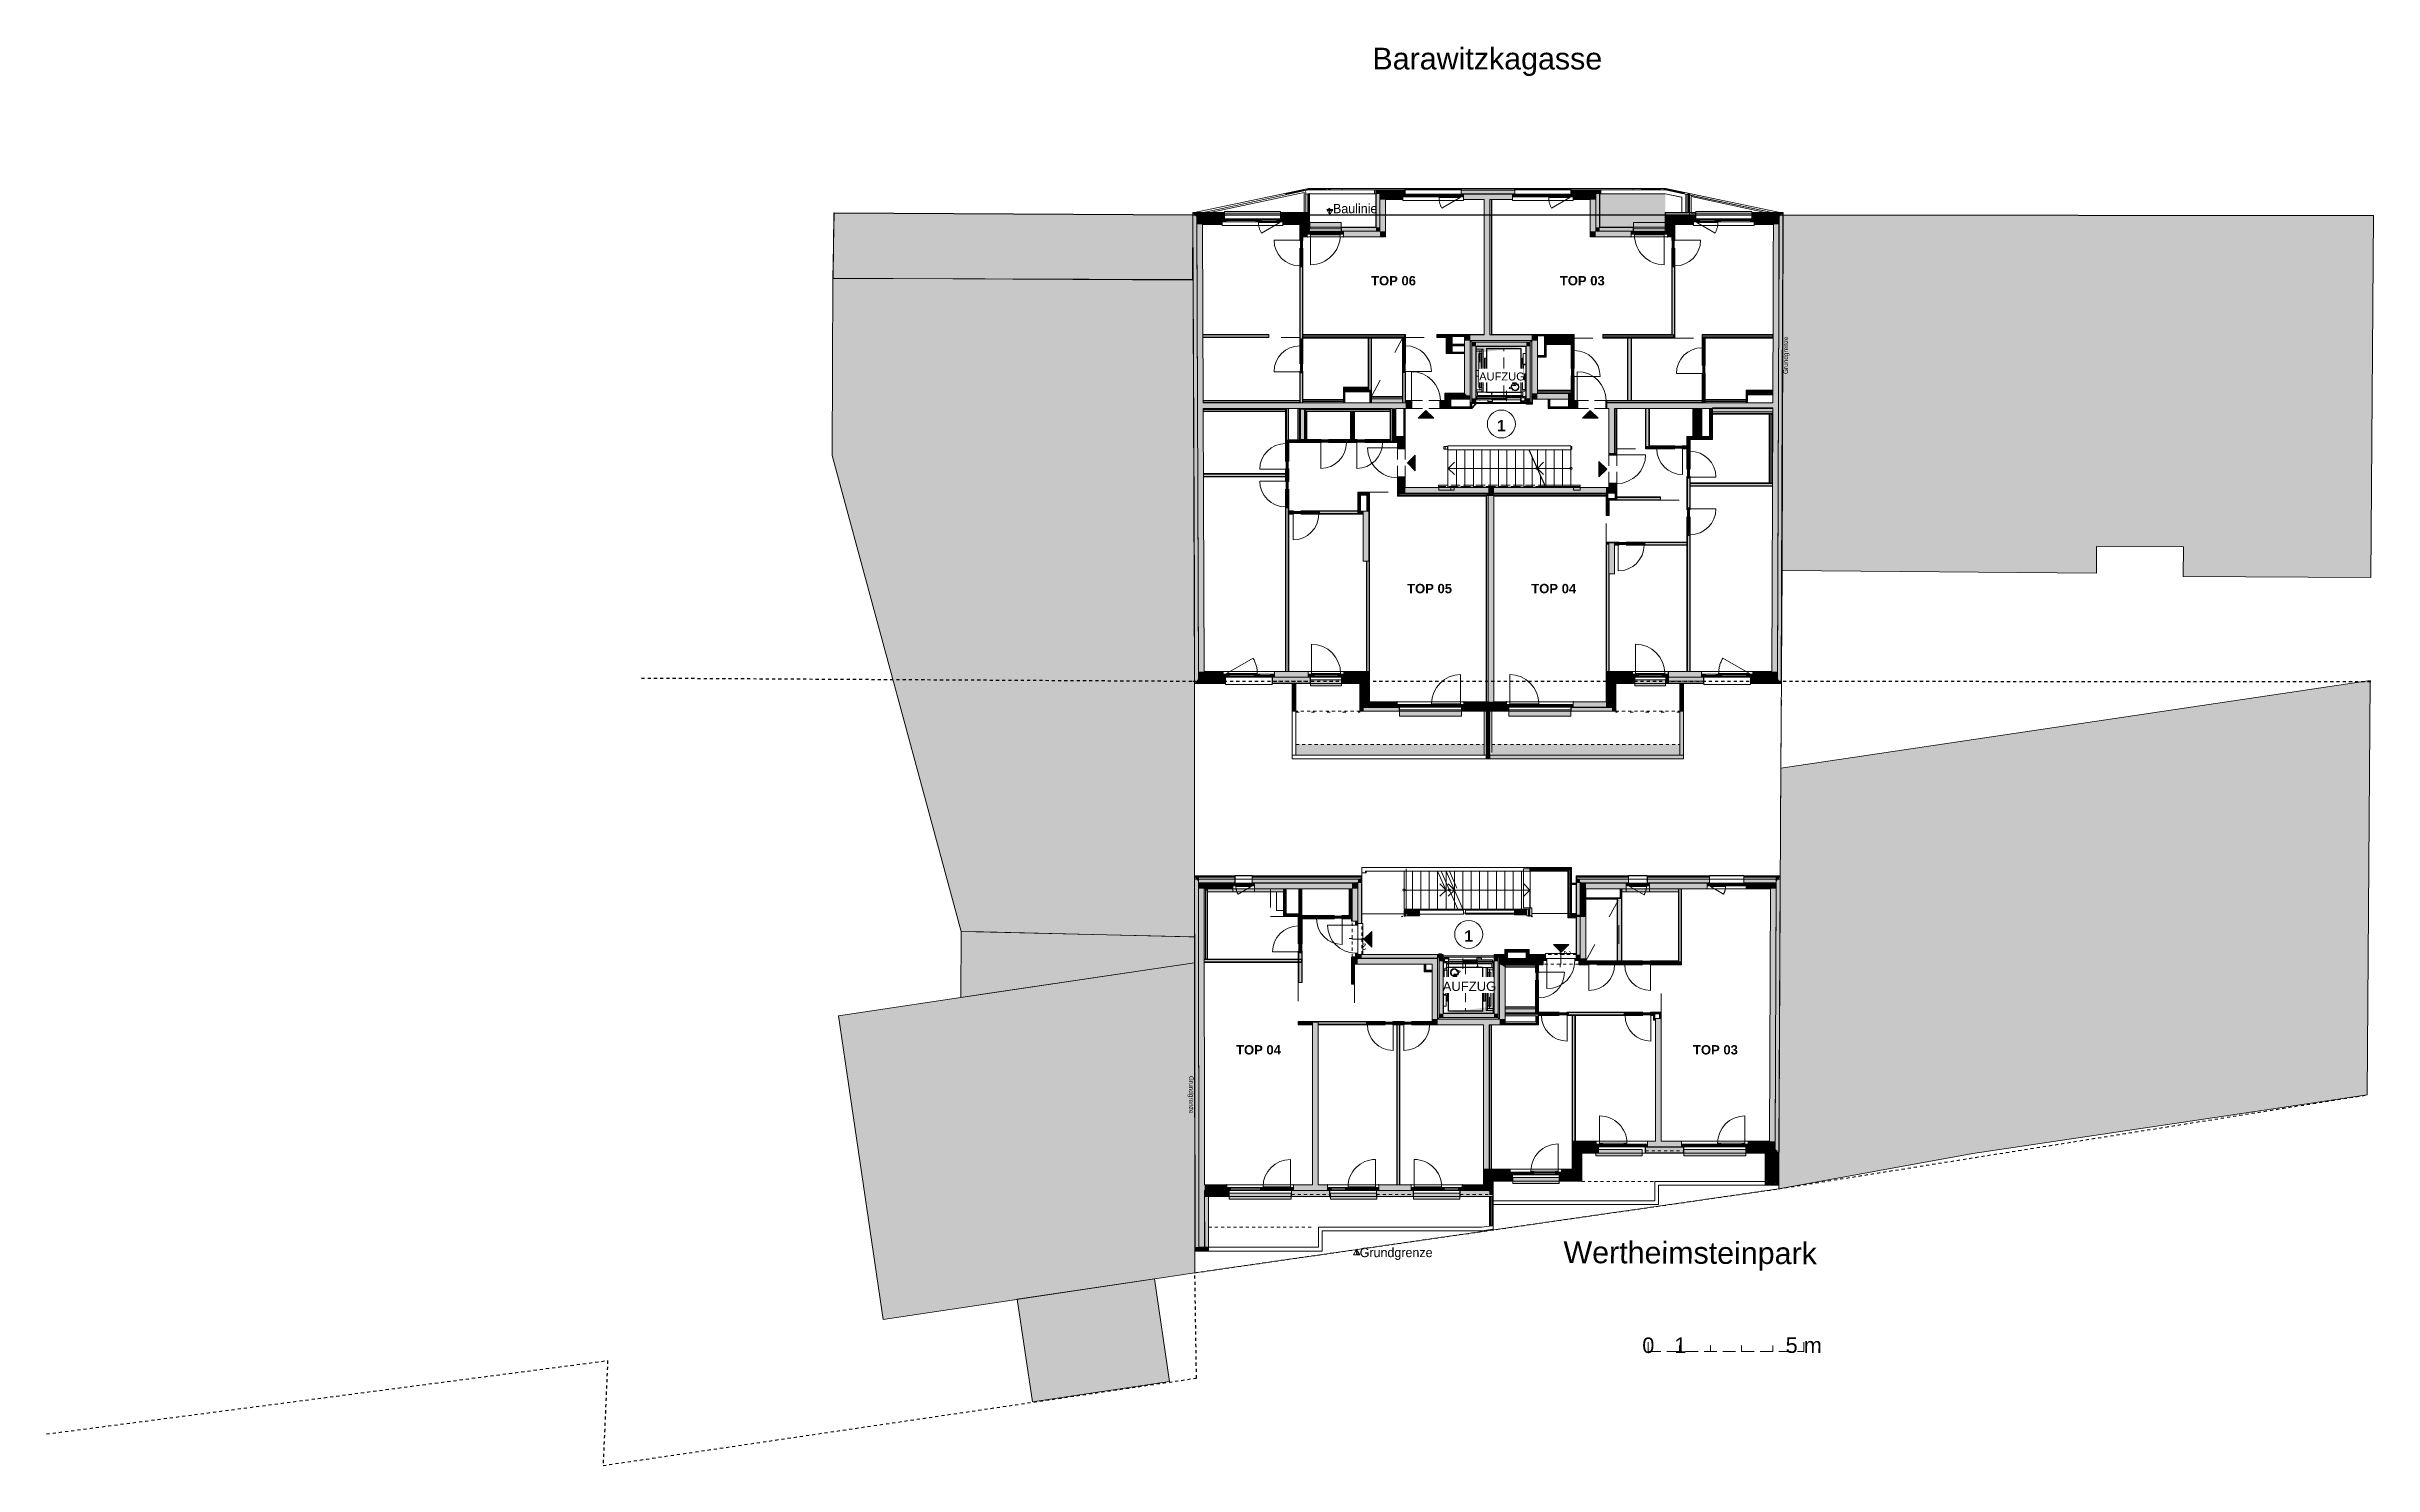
# Model space of a CAD drawing. Header units: metres. Extents: x -3 to 205, y -18 to 45.
# Drawn here: x 130.1 to 205, y -0.2 to 45.4 of the extents above; entities that cross this region are included whole.
import ezdxf
from ezdxf.enums import TextEntityAlignment as Align

# ---------------------------------------------------------------- set-up
doc = ezdxf.new("R2010")
doc.units = ezdxf.units.M
doc.header["$MEASUREMENT"] = 0
for name, pattern in [('Achse', [0.004, 0.002, -0.001, 0, -0.001]), ('Baufluchtlinie', [0.013, 0.008, -0.005]), ('Grenzlinie', [0.008, 0.003, -0.005]), ('Punkt 1_1', [0.075, 0.025, -0.05]), ('Strichlinie eng', [0.002, 0.0015, -0.0005]), ('Strichlinie mittel', [0.003, 0.002, -0.001]), ('UNSICHTBAR', [0.4, 0, -0.4]), ('Wipeout_Contour', [1, 0, -1])]:
    doc.linetypes.add(name, pattern=pattern)
for name, color, linetype in [('110 Wand Aussen', 7, 'Continuous'), ('112 Wand Aussen - Schachtwände', 7, 'Continuous'), ('120 Wand Innen tragend', 7, 'Continuous'), ('130 Wand Innen', 7, 'Continuous'), ('135 Wand Vorsatzschale', 7, 'Continuous'), ('140 Brüstung', 7, 'Continuous'), ('140 Geländer transparent', 7, 'Continuous'), ('150 Stütze', 7, 'Continuous'), ('165 Fassadengestaltung 1 Rankgerüst', 7, 'Continuous'), ('165 Fassadengestaltung Bänder', 7, 'Continuous'), ('170 Schachtwände', 7, 'Continuous'), ('230 Decke abgehaengt', 7, 'Continuous'), ('410 Treppe', 7, 'Continuous'), ('430 Aufzug', 7, 'Continuous'), ('450 Absturzsicherung', 7, 'Continuous'), ('725 Nachbarbebauung', 7, 'Continuous'), ('815 Raumbegrenzung', 7, 'Continuous'), ('905 VP Beschriftung Übersicht.Übersicht', 7, 'Continuous'), ('925 Vorentwurf Beschriftung', 7, 'Continuous'), ('Neubau_140 Geländer transparent', 7, 'Continuous'), ('Neubau_840 Baulinien', 7, 'Continuous'), ('Neubau_844 Umriss 2D', 7, 'Continuous')]:
    doc.layers.add(name, color=color, linetype=linetype)
doc.styles.add('ERSTELLTER_STIL_10', font='arial.ttf')
doc.styles.add('ERSTELLTER_STIL_2', font='')
doc.styles.add('ERSTELLTER_STIL_9', font='arial.ttf')
doc.styles.get('ERSTELLTER_STIL_2').set_extended_font_data('Eurostile')
doc.linetypes.add('Grenze Grundstück', pattern='A,0,[1,415_260415_PP_VA_1_4 1 St1.Shx,S=0.00031746,R=0,X=0,Y=0],-0.04,0', length=0.04)
doc.dimstyles.new('ERSTELLTER_STIL__1', dxfattribs={"dimtxt": 0.18, "dimasz": 0.19, "dimexe": 0.18, "dimexo": 0.0625, "dimgap": 0, "dimtad": 0, "dimtih": 1, "dimtoh": 1, "dimdec": 4, "dimzin": 0, "dimdsep": 46, "dimcen": 0.09, "dimadec": 0, "dimazin": 0, "dimtfac": 1, "dimtdec": 4, "dimtmove": 0, "dimatfit": 3, "dimldrblk": 'ARROWHEAD_15', "dimfxl": 1, "dimtolj": 1, "dimtzin": 0, "dimarcsym": 0})

msp = doc.modelspace()

# ---------------------------------------------------------------- texts
at = {"layer": '905 VP Beschriftung Übersicht.Übersicht', "color": 7, "linetype": 'Continuous', "lineweight": 13, "style": 'ERSTELLTER_STIL_10'}
for s, insert, char_height, attachment_point in [('\\A1;{\\pqr;\\fHelvetica|b1|i0|c0|p0;\\W1.000000;TOP 06}', (174.157, 38.015), 0.3, 3), ('\\A1;{\\pqr;\\fHelvetica|b1|i0|c0|p0;\\W1.000000;TOP 03}', (180.229, 38.015), 0.3, 3), ('\\A1;{\\pqc;\\fHelvetica|b1|i0|c0|p0;\\W1.000000;1}', (176.904, 33.024), 0.36, 8), ('\\A1;{\\pqr;\\fHelvetica|b1|i0|c0|p0;\\W1.000000;TOP 05}', (175.317, 28.112), 0.3, 3), ('\\A1;{\\pqr;\\fHelvetica|b1|i0|c0|p0;\\W1.000000;TOP 04}', (179.31, 28.112), 0.3, 3), ('\\A1;{\\pqc;\\fHelvetica|b1|i0|c0|p0;\\W1.000000;1}', (175.854, 16.607), 0.36, 8), ('\\A1;{\\pqr;\\fHelvetica|b1|i0|c0|p0;\\W1.000000;TOP 04}', (169.814, 13.123), 0.3, 6), ('\\A1;{\\pqr;\\fHelvetica|b1|i0|c0|p0;\\W1.000000;TOP 03}', (184.512, 13.123), 0.3, 6)]:
    msp.add_mtext(s, dxfattribs=dict(at, insert=insert, char_height=char_height, attachment_point=attachment_point))
at = {"layer": '925 Vorentwurf Beschriftung', "color": 7, "linetype": 'Continuous', "lineweight": 13, "insert": (176.453, 44.448), "char_height": 0.7, "attachment_point": 8, "style": 'ERSTELLTER_STIL_9'}
msp.add_mtext('\\A1;{\\pqc;\\fHelvetica|b0|i0|c0|p0;\\W1.000000;Barawitzkagasse}', dxfattribs=at)
at = {"layer": '925 Vorentwurf Beschriftung', "color": 7, "linetype": 'Continuous', "lineweight": 13, "attachment_point": 8, "rotation": 359.74028, "style": 'ERSTELLTER_STIL_9'}
for s, insert, char_height in [('\\A1;{\\pqc;\\fHelvetica|b0|i0|c0|p0;\\W1.000000;Wertheimsteinpark}', (182.975, 6.035), 0.7), ('\\A1;{\\pqc;\\fHelvetica|b0|i0|c0|p0;\\W1.000000;0}', (181.63, 3.365), 0.5), ('\\A1;{\\pqc;\\fHelvetica|b0|i0|c0|p0;\\W1.000000;1}', (182.662, 3.374), 0.5), ('\\A1;{\\pqc;\\fHelvetica|b0|i0|c0|p0;\\W1.000000;5\\fHelvetica|b0|i0|c0|p0;\\W1.000000; \\fHelvetica|b0|i0|c0|p0;\\W1.000000;m}', (186.629, 3.366), 0.5)]:
    msp.add_mtext(s, dxfattribs=dict(at, insert=insert, char_height=char_height))
at = {"layer": 'Neubau_844 Umriss 2D', "color": 254, "linetype": 'Continuous', "lineweight": 13, "true_color": 0xe3e3e3, "char_height": 0.15, "attachment_point": 5, "style": 'ERSTELLTER_STIL_2'}
for insert, rotation in [((186.073, 35.468), 89.74578), ((166.909, 11.68), 270.11192)]:
    msp.add_mtext('\\A1;{\\pqc;\\fEurostile|b0|i0|c0|p0;\\W1.000000;Grundgrenze}', dxfattribs=dict(at, insert=insert, rotation=rotation))
at = {"layer": 'Neubau_844 Umriss 2D', "color": 254, "linetype": 'Continuous', "lineweight": 13, "true_color": 0xe3e3e3, "insert": (172.349, 6.561), "char_height": 0.3, "attachment_point": 4, "style": 'ERSTELLTER_STIL_2'}
msp.add_mtext('\\A1;{\\pql;\\fEurostile|b0|i0|c0|p0;\\W1.000000;Grundgrenze}', dxfattribs=at)

# ---------------------------------------------------------------- blocks, each defined once
blk = doc.blocks.new('Wand_1_1', base_point=(176.084, 34.078))
at = {"layer": '430 Aufzug', "linetype": 'Continuous', "lineweight": 0, "true_color": 0x000000}
for points in [[(175.904, 35.938), (175.954, 35.888), (175.954, 35.938)], [(175.904, 35.888), (175.954, 35.888), (175.904, 35.938)], [(175.904, 35.888), (175.904, 33.948), (175.954, 33.984), (175.954, 35.888)], [(175.954, 35.888), (176.084, 35.758), (176.084, 35.888)], [(175.954, 35.758), (176.084, 35.758), (175.954, 35.888)], [(175.954, 35.758), (175.954, 34.078), (176.084, 34.078), (176.084, 35.758)], [(175.954, 33.984), (175.904, 33.948), (175.954, 33.948)], [(176.084, 34.078), (175.954, 33.984), (175.954, 33.948), (176.084, 33.948)], [(175.954, 33.984), (176.084, 34.078), (175.954, 34.078)]]:
    blk.add_hatch(color=18, dxfattribs=at).paths.add_polyline_path(points)
at = {"layer": '430 Aufzug', "color": 7, "linetype": 'Continuous', "lineweight": 18}
for p, q in [((176.084, 35.888), (175.954, 35.888)), ((175.954, 35.888), (175.954, 35.758)), ((175.954, 35.758), (175.954, 34.078)), ((175.954, 34.078), (175.954, 33.984)), ((175.954, 33.948), (175.954, 33.984))]:
    blk.add_line(p, q, dxfattribs=at)
at = {"layer": '430 Aufzug', "color": 7, "linetype": 'Continuous', "lineweight": 13, "flags": 128}
for points in [[(175.904, 35.938), (175.954, 35.938)], [(175.904, 35.938), (175.904, 33.948)], [(175.904, 33.948), (175.954, 33.948)]]:
    blk.add_lwpolyline(points, dxfattribs=at)
at = {"layer": '430 Aufzug', "color": 7, "linetype": 'Continuous', "lineweight": 18, "flags": 128}
for points in [[(176.084, 34.078), (176.084, 35.758)], [(175.954, 33.948), (176.084, 33.948)]]:
    blk.add_lwpolyline(points, dxfattribs=at)
blk = doc.blocks.new('Wand_2_1', base_point=(176.084, 35.758))
at = {"layer": '430 Aufzug', "linetype": 'Continuous', "lineweight": 0, "true_color": 0x000000}
for points in [[(175.954, 35.938), (175.954, 35.888), (177.834, 35.888), (177.834, 35.938)], [(177.834, 35.888), (177.884, 35.888), (177.884, 35.938)], [(177.834, 35.938), (177.834, 35.888), (177.884, 35.938)], [(177.704, 35.888), (176.084, 35.888), (176.084, 35.758), (177.704, 35.758)], [(177.704, 35.758), (177.834, 35.758), (177.834, 35.888)], [(177.704, 35.888), (177.704, 35.758), (177.834, 35.888)]]:
    blk.add_hatch(color=18, dxfattribs=at).paths.add_polyline_path(points)
at = {"layer": '430 Aufzug', "color": 7, "linetype": 'Continuous', "lineweight": 18}
for p, q in [((176.084, 35.888), (175.954, 35.888)), ((177.704, 35.888), (176.084, 35.888)), ((177.834, 35.888), (177.704, 35.888)), ((177.834, 35.758), (177.834, 35.888))]:
    blk.add_line(p, q, dxfattribs=at)
at = {"layer": '430 Aufzug', "color": 7, "linetype": 'Continuous', "lineweight": 13, "flags": 128}
for points in [[(177.884, 35.938), (175.954, 35.938)], [(177.884, 35.938), (177.884, 35.888)]]:
    blk.add_lwpolyline(points, dxfattribs=at)
at = {"layer": '430 Aufzug', "color": 7, "linetype": 'Continuous', "lineweight": 18, "flags": 128}
blk.add_lwpolyline([(176.084, 35.758), (177.704, 35.758)], dxfattribs=at)
blk = doc.blocks.new('Wand_3_1', base_point=(177.704, 35.758))
at = {"layer": '430 Aufzug', "linetype": 'Continuous', "lineweight": 0, "true_color": 0x000000}
for points in [[(177.834, 34.078), (177.834, 35.758), (177.704, 35.758), (177.704, 34.078)], [(177.834, 35.888), (177.834, 33.984), (177.884, 33.948), (177.884, 35.888)], [(177.704, 34.078), (177.704, 33.948), (177.834, 33.948), (177.834, 33.984)], [(177.704, 34.078), (177.834, 33.984), (177.834, 34.078)], [(177.834, 33.984), (177.834, 33.948), (177.884, 33.948)]]:
    blk.add_hatch(color=18, dxfattribs=at).paths.add_polyline_path(points)
at = {"layer": '430 Aufzug', "color": 7, "linetype": 'Continuous', "lineweight": 18}
for p, q in [((177.834, 35.758), (177.834, 35.888)), ((177.834, 34.078), (177.834, 35.758)), ((177.834, 33.984), (177.834, 34.078)), ((177.834, 33.948), (177.834, 33.984))]:
    blk.add_line(p, q, dxfattribs=at)
at = {"layer": '430 Aufzug', "color": 7, "linetype": 'Continuous', "lineweight": 18, "flags": 128}
for points in [[(177.704, 35.758), (177.704, 34.078)], [(177.834, 33.948), (177.704, 33.948)]]:
    blk.add_lwpolyline(points, dxfattribs=at)
at = {"layer": '430 Aufzug', "color": 7, "linetype": 'Continuous', "lineweight": 13, "flags": 128}
for points in [[(177.884, 33.948), (177.884, 35.888)], [(177.884, 33.948), (177.834, 33.948)]]:
    blk.add_lwpolyline(points, dxfattribs=at)
blk = doc.blocks.new('Wand_4_1', base_point=(170.179, 22.483))
at = {"color": 254, "linetype": 'Wipeout_Contour', "lineweight": 0, "ltscale": 514.478427}
blk.add_wipeout([(170.209, 22.513), (170.179, 22.483), (170.209, 22.483)], dxfattribs=at).dxf.layer = '140 Brüstung'
at = {"color": 254, "linetype": 'Wipeout_Contour', "lineweight": 0, "ltscale": 514.53717}
blk.add_wipeout([(170.219, 22.523), (170.209, 22.513), (170.219, 22.513)], dxfattribs=at).dxf.layer = '140 Brüstung'
at = {"color": 254, "linetype": 'Wipeout_Contour', "lineweight": 0, "ltscale": 514.781333}
blk.add_wipeout([(170.299, 22.603), (170.269, 22.573), (170.299, 22.573)], dxfattribs=at).dxf.layer = '140 Brüstung'
at = {"color": 254, "linetype": 'Wipeout_Contour', "lineweight": 0, "ltscale": 514.705454}
blk.add_wipeout([(170.269, 22.573), (170.259, 22.563), (170.269, 22.563)], dxfattribs=at).dxf.layer = '140 Brüstung'
at = {"color": 254, "linetype": 'Wipeout_Contour', "lineweight": 0, "ltscale": 514.634147}
blk.add_wipeout([(170.259, 22.563), (170.219, 22.523), (170.259, 22.523)], dxfattribs=at).dxf.layer = '140 Brüstung'
at = {"color": 254, "linetype": 'Wipeout_Contour', "lineweight": 0, "ltscale": 687.115093}
blk.add_wipeout([(170.179, 24.013), (170.179, 22.513), (170.209, 22.513), (170.209, 24.013)], dxfattribs=at).dxf.layer = '140 Brüstung'
at = {"color": 254, "linetype": 'Wipeout_Contour', "lineweight": 0, "ltscale": 515.575042}
blk.add_wipeout([(170.209, 22.513), (170.179, 22.513), (170.179, 22.483)], dxfattribs=at).dxf.layer = '140 Brüstung'
at = {"color": 254, "linetype": 'Wipeout_Contour', "lineweight": 0, "ltscale": 687.197001}
blk.add_wipeout([(170.219, 22.523), (170.219, 24.013), (170.209, 24.013), (170.209, 22.523)], dxfattribs=at).dxf.layer = '140 Brüstung'
at = {"color": 254, "linetype": 'Wipeout_Contour', "lineweight": 0, "ltscale": 515.651078}
blk.add_wipeout([(170.209, 22.523), (170.209, 22.513), (170.219, 22.523)], dxfattribs=at).dxf.layer = '140 Brüstung'
at = {"color": 254, "linetype": 'Wipeout_Contour', "lineweight": 0, "ltscale": 687.495482}
blk.add_wipeout([(170.299, 22.603), (170.299, 24.013), (170.269, 24.013), (170.269, 22.603)], dxfattribs=at).dxf.layer = '140 Brüstung'
at = {"color": 254, "linetype": 'Wipeout_Contour', "lineweight": 0, "ltscale": 515.87835}
blk.add_wipeout([(170.269, 22.603), (170.269, 22.573), (170.299, 22.603)], dxfattribs=at).dxf.layer = '140 Brüstung'
at = {"color": 254, "linetype": 'Wipeout_Contour', "lineweight": 0, "ltscale": 687.408323}
blk.add_wipeout([(170.269, 22.573), (170.269, 24.013), (170.259, 24.013), (170.259, 22.573)], dxfattribs=at).dxf.layer = '140 Brüstung'
at = {"color": 254, "linetype": 'Wipeout_Contour', "lineweight": 0, "ltscale": 515.81958}
blk.add_wipeout([(170.259, 22.573), (170.259, 22.563), (170.269, 22.573)], dxfattribs=at).dxf.layer = '140 Brüstung'
at = {"color": 254, "linetype": 'Wipeout_Contour', "lineweight": 0, "ltscale": 687.306588}
blk.add_wipeout([(170.259, 22.563), (170.259, 24.013), (170.219, 24.013), (170.219, 22.563)], dxfattribs=at).dxf.layer = '140 Brüstung'
at = {"layer": '140 Brüstung', "color": 7, "linetype": 'Continuous', "lineweight": 18, "flags": 128}
for points in [[(170.179, 24.013), (170.209, 24.013)], [(170.209, 24.013), (170.219, 24.013)], [(170.219, 24.013), (170.259, 24.013)], [(170.259, 24.013), (170.269, 24.013)], [(170.269, 24.013), (170.299, 24.013)]]:
    blk.add_lwpolyline(points, dxfattribs=at)
at = {"color": 254, "linetype": 'Wipeout_Contour', "lineweight": 0, "ltscale": 515.722362}
blk.add_wipeout([(170.219, 22.563), (170.219, 22.523), (170.259, 22.563)], dxfattribs=at).dxf.layer = '140 Brüstung'
at = {"layer": '140 Brüstung', "color": 7, "linetype": 'Continuous', "lineweight": 18, "flags": 128}
for points in [[(170.179, 24.013), (170.179, 22.483)], [(170.299, 22.603), (170.299, 24.013)], [(170.179, 22.483), (170.209, 22.483)]]:
    blk.add_lwpolyline(points, dxfattribs=at)
blk = doc.blocks.new('Wand_5_1', base_point=(182.764, 22.483))
at = {"color": 254, "linetype": 'Wipeout_Contour', "lineweight": 0, "ltscale": 552.806889}
blk.add_wipeout([(182.734, 22.513), (182.734, 22.483), (182.764, 22.483)], dxfattribs=at).dxf.layer = '140 Brüstung'
at = {"color": 254, "linetype": 'Wipeout_Contour', "lineweight": 0, "ltscale": 552.76579}
blk.add_wipeout([(182.724, 22.523), (182.724, 22.513), (182.734, 22.513)], dxfattribs=at).dxf.layer = '140 Brüstung'
at = {"color": 254, "linetype": 'Wipeout_Contour', "lineweight": 0, "ltscale": 552.571674}
blk.add_wipeout([(182.644, 22.573), (182.674, 22.573), (182.644, 22.603)], dxfattribs=at).dxf.layer = '140 Brüstung'
at = {"color": 254, "linetype": 'Wipeout_Contour', "lineweight": 0, "ltscale": 552.635118}
blk.add_wipeout([(182.674, 22.563), (182.684, 22.563), (182.674, 22.573)], dxfattribs=at).dxf.layer = '140 Brüstung'
at = {"color": 254, "linetype": 'Wipeout_Contour', "lineweight": 0, "ltscale": 552.683668}
blk.add_wipeout([(182.684, 22.523), (182.724, 22.523), (182.684, 22.563)], dxfattribs=at).dxf.layer = '140 Brüstung'
at = {"color": 254, "linetype": 'Wipeout_Contour', "lineweight": 0, "ltscale": 551.970014}
blk.add_wipeout([(182.734, 22.513), (182.764, 22.483), (182.764, 22.513)], dxfattribs=at).dxf.layer = '140 Brüstung'
at = {"color": 254, "linetype": 'Wipeout_Contour', "lineweight": 0, "ltscale": 736.903352}
blk.add_wipeout([(182.764, 22.513), (182.764, 24.013), (182.734, 24.013), (182.734, 22.513)], dxfattribs=at).dxf.layer = '140 Brüstung'
at = {"color": 254, "linetype": 'Wipeout_Contour', "lineweight": 0, "ltscale": 551.906758}
blk.add_wipeout([(182.724, 22.523), (182.734, 22.513), (182.734, 22.523)], dxfattribs=at).dxf.layer = '140 Brüstung'
at = {"color": 254, "linetype": 'Wipeout_Contour', "lineweight": 0, "ltscale": 736.82646}
blk.add_wipeout([(182.734, 22.523), (182.734, 24.013), (182.724, 24.013), (182.724, 22.523)], dxfattribs=at).dxf.layer = '140 Brüstung'
at = {"color": 254, "linetype": 'Wipeout_Contour', "lineweight": 0, "ltscale": 551.735421}
blk.add_wipeout([(182.644, 22.603), (182.674, 22.573), (182.674, 22.603)], dxfattribs=at).dxf.layer = '140 Brüstung'
at = {"color": 254, "linetype": 'Wipeout_Contour', "lineweight": 0, "ltscale": 736.56836}
blk.add_wipeout([(182.674, 22.603), (182.674, 24.013), (182.644, 24.013), (182.644, 22.603)], dxfattribs=at).dxf.layer = '140 Brüstung'
at = {"color": 254, "linetype": 'Wipeout_Contour', "lineweight": 0, "ltscale": 551.776426}
blk.add_wipeout([(182.674, 22.573), (182.684, 22.563), (182.684, 22.573)], dxfattribs=at).dxf.layer = '140 Brüstung'
at = {"color": 254, "linetype": 'Wipeout_Contour', "lineweight": 0, "ltscale": 736.640347}
blk.add_wipeout([(182.684, 22.573), (182.684, 24.013), (182.674, 24.013), (182.674, 22.573)], dxfattribs=at).dxf.layer = '140 Brüstung'
at = {"color": 254, "linetype": 'Wipeout_Contour', "lineweight": 0, "ltscale": 551.858253}
blk.add_wipeout([(182.684, 22.563), (182.724, 22.523), (182.724, 22.563)], dxfattribs=at).dxf.layer = '140 Brüstung'
at = {"color": 254, "linetype": 'Wipeout_Contour', "lineweight": 0, "ltscale": 736.737065}
blk.add_wipeout([(182.724, 22.563), (182.724, 24.013), (182.684, 24.013), (182.684, 22.563)], dxfattribs=at).dxf.layer = '140 Brüstung'
at = {"layer": '140 Brüstung', "color": 7, "linetype": 'Continuous', "lineweight": 18, "flags": 128}
for points in [[(182.674, 24.013), (182.644, 24.013)], [(182.644, 24.013), (182.644, 22.603)], [(182.684, 24.013), (182.674, 24.013)], [(182.724, 24.013), (182.684, 24.013)], [(182.734, 24.013), (182.724, 24.013)], [(182.764, 24.013), (182.734, 24.013)], [(182.764, 22.483), (182.764, 24.013)], [(182.764, 22.483), (182.734, 22.483)]]:
    blk.add_lwpolyline(points, dxfattribs=at)
blk = doc.blocks.new('Einfache Türöffnung[1]_1', base_point=(166.979, 39.983))
at = {"layer": '430 Aufzug', "color": 7, "linetype": 'Continuous', "lineweight": 18}
for p, q in [((176.084, 34.078), (176.084, 33.948)), ((177.704, 34.078), (177.704, 33.948))]:
    blk.add_line(p, q, dxfattribs=at)
at = {"layer": '430 Aufzug', "color": 7, "linetype": 'Grenzlinie', "lineweight": 13, "ltscale": 200}
for p, q in [((176.084, 34.078), (177.704, 34.078)), ((176.084, 33.948), (177.704, 33.948))]:
    blk.add_line(p, q, dxfattribs=at)
blk = doc.blocks.new('Einfache Türöffnung[2]_1', base_point=(166.979, 39.983))
at = {"layer": '430 Aufzug', "color": 7, "linetype": 'Continuous', "lineweight": 18}
for p, q in [((176.084, 34.078), (176.084, 33.948)), ((177.704, 34.078), (177.704, 33.948))]:
    blk.add_line(p, q, dxfattribs=at)
at = {"layer": '430 Aufzug', "color": 7, "linetype": 'Grenzlinie', "lineweight": 13, "ltscale": 200}
for p, q in [((176.084, 34.078), (177.704, 34.078)), ((176.084, 33.948), (177.704, 33.948))]:
    blk.add_line(p, q, dxfattribs=at)
blk = doc.blocks.new('Wand_6_1', base_point=(176.084, 34.078))
at = {"layer": '430 Aufzug', "color": 7, "linetype": 'Continuous', "lineweight": 13}
for name in ['Einfache Türöffnung[1]_1', 'Einfache Türöffnung[2]_1']:
    blk.add_blockref(name, (166.979, 39.983), dxfattribs=at)
blk = doc.blocks.new('Dachfläche_1_1', base_point=(170.699, 40.833))
at = {"layer": '165 Fassadengestaltung Bänder', "color": 7, "linetype": 'Continuous', "lineweight": 18, "flags": 128}
for points in [[(166.979, 40.045), (170.699, 40.833), (171.789, 40.833)], [(170.564, 40.704), (167.44, 40.033)], [(170.564, 40.033), (170.564, 40.704)], [(171.789, 40.783), (170.699, 40.783), (170.614, 40.765)], [(170.614, 40.765), (170.614, 39.983)], [(171.789, 40.833), (171.789, 40.783)], [(166.979, 39.983), (166.979, 40.045)], [(170.614, 39.983), (166.979, 39.983)], [(167.44, 40.033), (170.564, 40.033)]]:
    blk.add_lwpolyline(points, dxfattribs=at)
blk = doc.blocks.new('Decke_1_1', base_point=(179.624, 15.988))
at = {"layer": '230 Decke abgehaengt', "color": 8, "linetype": 'Grenzlinie', "lineweight": 13, "ltscale": 200, "flags": 128}
blk.add_lwpolyline([(179.624, 15.988), (180.679, 15.988), (180.679, 17.968), (179.624, 17.968)], close=True, dxfattribs=at)
blk = doc.blocks.new('Wand_7_1', base_point=(180.779, 18.208))
at = {"layer": '135 Wand Vorsatzschale', "linetype": 'Continuous', "lineweight": 0, "true_color": 0x000000}
for points in [[(182.599, 18.308), (180.779, 18.308), (180.779, 18.271), (182.599, 18.271)], [(180.779, 18.221), (182.599, 18.221), (182.599, 18.271), (180.779, 18.271)], [(180.779, 18.208), (182.599, 18.208), (182.599, 18.221), (180.779, 18.221)]]:
    blk.add_hatch(color=18, dxfattribs=at).paths.add_polyline_path(points)
at = {"layer": '135 Wand Vorsatzschale', "color": 7, "linetype": 'Continuous', "lineweight": 18, "flags": 128}
for points in [[(182.599, 18.308), (180.779, 18.308)], [(180.779, 18.271), (180.779, 18.308)], [(180.779, 18.221), (180.779, 18.271)], [(180.779, 18.208), (180.779, 18.221)], [(180.779, 18.208), (182.599, 18.208)], [(182.599, 18.271), (182.599, 18.308)], [(182.599, 18.221), (182.599, 18.271)], [(182.599, 18.208), (182.599, 18.221)]]:
    blk.add_lwpolyline(points, dxfattribs=at)
blk = doc.blocks.new('Dachfläche_2_1', base_point=(181.149, 40.833))
at = {"layer": '165 Fassadengestaltung Bänder', "color": 7, "linetype": 'Continuous', "lineweight": 18, "flags": 128}
for points in [[(181.149, 40.783), (181.149, 40.833)], [(181.149, 40.833), (182.194, 40.833), (185.964, 40.034)], [(182.959, 40.62), (182.189, 40.783), (181.149, 40.783)], [(182.959, 39.983), (182.959, 40.62)], [(185.499, 40.033), (183.009, 40.568)], [(183.009, 40.568), (183.009, 40.033)], [(185.964, 39.983), (182.959, 39.983)], [(183.009, 40.033), (185.499, 40.033)], [(185.964, 40.034), (185.964, 39.983)]]:
    blk.add_lwpolyline(points, dxfattribs=at)
blk = doc.blocks.new('Morph_1_1', base_point=(166.979, 39.983))
at = {"layer": '725 Nachbarbebauung', "color": 8, "linetype": 'Continuous', "lineweight": 13, "flags": 128}
for points in [[(155.429, 40.049), (155.417, 37.951)], [(155.429, 40.049), (166.979, 39.983)], [(166.979, 39.983), (166.967, 37.886)], [(166.967, 37.886), (155.417, 37.951)]]:
    blk.add_lwpolyline(points, dxfattribs=at)
blk = doc.blocks.new('Wand_8_1', base_point=(167.449, 18.208))
at = {"layer": '135 Wand Vorsatzschale', "linetype": 'Continuous', "lineweight": 0, "true_color": 0x000000}
for points in [[(167.449, 18.271), (169.894, 18.271), (169.894, 18.308), (167.449, 18.308)], [(167.449, 18.221), (169.894, 18.221), (169.894, 18.271), (167.449, 18.271)], [(167.449, 18.208), (169.894, 18.208), (169.894, 18.221), (167.449, 18.221)]]:
    blk.add_hatch(color=18, dxfattribs=at).paths.add_polyline_path(points)
at = {"layer": '135 Wand Vorsatzschale', "color": 7, "linetype": 'Continuous', "lineweight": 18}
for p, q in [((167.449, 18.271), (167.449, 18.308)), ((167.449, 18.221), (167.449, 18.271)), ((167.449, 18.221), (167.449, 18.208))]:
    blk.add_line(p, q, dxfattribs=at)
at = {"layer": '135 Wand Vorsatzschale', "color": 7, "linetype": 'Continuous', "lineweight": 18, "flags": 128}
for points in [[(169.894, 18.308), (167.449, 18.308)], [(167.449, 18.208), (169.894, 18.208)], [(169.894, 18.271), (169.894, 18.308)], [(169.894, 18.221), (169.894, 18.271)], [(169.894, 18.208), (169.894, 18.221)]]:
    blk.add_lwpolyline(points, dxfattribs=at)
blk = doc.blocks.new('Wand_9_1', base_point=(172.004, 18.618))
at = {"layer": '135 Wand Vorsatzschale', "linetype": 'Continuous', "lineweight": 0, "true_color": 0x000000}
for points in [[(172.004, 18.308), (172.004, 17.443), (172.017, 17.443), (172.017, 18.308)], [(172.017, 18.308), (172.017, 17.443), (172.067, 17.443), (172.067, 18.308)], [(172.104, 17.443), (172.104, 18.308), (172.067, 18.308), (172.067, 17.443)]]:
    blk.add_hatch(color=18, dxfattribs=at).paths.add_polyline_path(points)
at = {"layer": '135 Wand Vorsatzschale', "color": 7, "linetype": 'Continuous', "lineweight": 18, "flags": 128}
for points in [[(172.004, 18.308), (172.004, 17.443)], [(172.004, 18.308), (172.017, 18.308)], [(172.017, 18.308), (172.067, 18.308)], [(172.067, 18.308), (172.104, 18.308)], [(172.104, 17.443), (172.104, 18.308)], [(172.004, 17.443), (172.017, 17.443)], [(172.017, 17.443), (172.067, 17.443)], [(172.067, 17.443), (172.104, 17.443)]]:
    blk.add_lwpolyline(points, dxfattribs=at)
blk = doc.blocks.new('Decke_2_1', base_point=(185.967, 39.983))
at = {"layer": '725 Nachbarbebauung', "linetype": 'Continuous', "lineweight": 0, "true_color": 0x1f1f1f}
blk.add_hatch(color=250, dxfattribs=at).paths.add_polyline_path([(185.967, 39.983), (185.937, 28.538), (196.042, 28.453), (196.045, 29.313), (198.843, 29.302), (198.838, 28.348), (204.874, 28.322), (204.955, 39.967)])
at = {"layer": '725 Nachbarbebauung', "color": 8, "linetype": 'Continuous', "lineweight": 13, "flags": 128}
blk.add_lwpolyline([(185.967, 39.983), (185.937, 28.538), (196.042, 28.453), (196.045, 29.313), (198.843, 29.302), (198.838, 28.348), (204.874, 28.322), (204.955, 39.967)], close=True, dxfattribs=at)
blk = doc.blocks.new('Decke_3_1', base_point=(155.442, 40.049))
at = {"layer": '725 Nachbarbebauung', "linetype": 'Continuous', "lineweight": 0, "true_color": 0x1f1f1f}
blk.add_hatch(color=250, dxfattribs=at).paths.add_polyline_path([(155.442, 40.049), (155.402, 37.937), (166.989, 37.905), (166.979, 39.983), (162.992, 40.006)])
at = {"layer": '725 Nachbarbebauung', "color": 8, "linetype": 'Continuous', "lineweight": 13, "flags": 128}
blk.add_lwpolyline([(155.442, 40.049), (155.402, 37.937), (166.989, 37.905), (166.979, 39.983), (162.992, 40.006)], close=True, dxfattribs=at)
blk = doc.blocks.new('Decke_4_1', base_point=(159.524, 16.933))
at = {"layer": '725 Nachbarbebauung', "linetype": 'Continuous', "lineweight": 0, "true_color": 0x1f1f1f}
blk.add_hatch(color=250, dxfattribs=at).paths.add_polyline_path([(159.524, 16.933), (159.523, 14.807), (167.039, 15.925), (167.038, 16.761)])
at = {"layer": '725 Nachbarbebauung', "color": 8, "linetype": 'Continuous', "lineweight": 13, "flags": 128}
blk.add_lwpolyline([(159.524, 16.933), (159.523, 14.807), (167.039, 15.925), (167.038, 16.761)], close=True, dxfattribs=at)
blk = doc.blocks.new('Decke_5_1', base_point=(155.377, 32.239))
at = {"layer": '725 Nachbarbebauung', "linetype": 'Continuous', "lineweight": 0, "true_color": 0x1f1f1f}
blk.add_hatch(color=250, dxfattribs=at).paths.add_polyline_path([(155.377, 32.239), (159.524, 16.933), (160.249, 16.915), (166.853, 16.764), (167.038, 16.763), (167.032, 25.789), (167.036, 27.78), (166.989, 37.905), (156.96, 37.933), (155.402, 37.951)])
at = {"layer": '725 Nachbarbebauung', "color": 8, "linetype": 'Continuous', "lineweight": 13, "flags": 128}
blk.add_lwpolyline([(155.377, 32.239), (159.524, 16.933), (160.249, 16.915), (166.853, 16.764), (167.038, 16.763), (167.032, 25.789), (167.036, 27.78), (166.989, 37.905), (156.96, 37.933), (155.402, 37.951)], close=True, dxfattribs=at)
blk = doc.blocks.new('Decke_6_1', base_point=(185.883, 20.413))
at = {"layer": '725 Nachbarbebauung', "linetype": 'Continuous', "lineweight": 0, "true_color": 0x1f1f1f}
blk.add_hatch(color=250, dxfattribs=at).paths.add_polyline_path([(185.883, 20.413), (185.828, 8.655), (192.07, 9.79), (204.757, 11.676), (204.85, 25.007), (185.895, 22.189)])
at = {"layer": '725 Nachbarbebauung', "color": 8, "linetype": 'Continuous', "lineweight": 13, "flags": 128}
blk.add_lwpolyline([(185.883, 20.413), (185.828, 8.655), (192.07, 9.79), (204.757, 11.676), (204.85, 25.007), (185.895, 22.189)], close=True, dxfattribs=at)
blk = doc.blocks.new('Decke_7_1', base_point=(182.959, 40.62))
at = {"layer": '165 Fassadengestaltung Bänder', "color": 7, "linetype": 'Continuous', "lineweight": 13, "flags": 128}
for points in [[(182.959, 40.62), (182.959, 39.983), (185.914, 39.983), (185.914, 39.991)], [(183.009, 40.033), (185.499, 40.033), (183.009, 40.568)]]:
    blk.add_lwpolyline(points, close=True, dxfattribs=at)
blk = doc.blocks.new('Decke_8_1', base_point=(166.979, 39.983))
at = {"layer": '165 Fassadengestaltung Bänder', "color": 7, "linetype": 'Continuous', "lineweight": 13, "flags": 128}
blk.add_lwpolyline([(166.979, 39.983), (166.979, 40.045), (170.699, 40.833), (172.869, 40.833), (180.069, 40.833), (182.189, 40.833), (185.964, 40.033), (185.964, 39.983), (185.914, 39.983), (185.914, 39.991), (182.189, 40.783), (170.699, 40.783)], close=True, dxfattribs=at)
blk = doc.blocks.new('Decke_9_1', base_point=(167.033, 18.618))
at = {"layer": '165 Fassadengestaltung Bänder', "color": 7, "linetype": 'Continuous', "lineweight": 13, "flags": 128}
blk.add_lwpolyline([(167.033, 18.618), (172.414, 18.618), (172.414, 18.718), (167.033, 18.718)], close=True, dxfattribs=at)
blk = doc.blocks.new('Decke_10_1', base_point=(179.314, 18.618))
at = {"layer": '165 Fassadengestaltung Bänder', "color": 7, "linetype": 'Continuous', "lineweight": 13, "flags": 128}
blk.add_lwpolyline([(179.314, 18.618), (185.872, 18.618), (185.872, 18.718), (179.314, 18.718)], close=True, dxfattribs=at)
blk = doc.blocks.new('Decke_11_1', base_point=(172.724, 34.138))
at = {"layer": '230 Decke abgehaengt', "color": 8, "linetype": 'Grenzlinie', "lineweight": 13, "ltscale": 200, "flags": 128}
blk.add_lwpolyline([(172.724, 34.138), (173.724, 34.138), (173.724, 36.013), (172.724, 36.013)], close=True, dxfattribs=at)
blk = doc.blocks.new('Morph_2_1', base_point=(166.979, 39.983))
at = {"layer": '165 Fassadengestaltung Bänder', "color": 255, "linetype": 'Continuous', "lineweight": 0}
for p, q in [((179.164, 18.488), (179.164, 18.438)), ((179.184, 18.438), (179.164, 18.438)), ((179.184, 18.478), (179.184, 18.438)), ((179.294, 18.478), (179.184, 18.478)), ((179.294, 18.478), (179.294, 18.438)), ((179.314, 18.438), (179.294, 18.438)), ((179.314, 18.488), (179.314, 18.438))]:
    blk.add_line(p, q, dxfattribs=at)
at = {"layer": '165 Fassadengestaltung Bänder', "color": 255, "linetype": 'Continuous', "lineweight": 0, "flags": 128}
for points in [[(179.314, 18.488), (179.294, 18.488), (179.184, 18.488), (179.164, 18.488)], [(179.314, 18.488), (179.294, 18.488), (179.184, 18.488), (179.164, 18.488)], [(179.164, 18.488), (179.164, 18.438)], [(179.164, 18.438), (179.184, 18.438)], [(179.184, 18.478), (179.294, 18.478)], [(179.184, 18.438), (179.184, 18.478)], [(179.294, 18.438), (179.184, 18.438)], [(179.294, 18.478), (179.294, 18.438)], [(179.294, 18.438), (179.314, 18.438)], [(179.314, 18.438), (179.314, 18.488)]]:
    blk.add_lwpolyline(points, dxfattribs=at)
blk = doc.blocks.new('Decke_12_1', base_point=(173.774, 17.613))
at = {"layer": '140 Brüstung', "linetype": 'Continuous', "lineweight": 0, "true_color": 0x000000}
blk.add_hatch(color=18, dxfattribs=at).paths.add_polyline_path([(173.774, 17.613), (173.774, 17.423), (173.824, 17.423), (173.824, 17.613)])
at = {"layer": '140 Brüstung', "color": 255, "linetype": 'Grenzlinie', "lineweight": 0, "ltscale": 200, "flags": 128}
blk.add_lwpolyline([(173.774, 17.613), (173.774, 17.423), (173.824, 17.423), (173.824, 17.613)], close=True, dxfattribs=at)
blk = doc.blocks.new('Decke_13_1', base_point=(177.774, 17.613))
at = {"layer": '140 Brüstung', "linetype": 'Continuous', "lineweight": 0, "true_color": 0x000000}
blk.add_hatch(color=18, dxfattribs=at).paths.add_polyline_path([(177.774, 17.613), (177.774, 17.423), (177.824, 17.423), (177.824, 17.613)])
at = {"layer": '140 Brüstung', "color": 255, "linetype": 'Grenzlinie', "lineweight": 0, "ltscale": 200, "flags": 128}
blk.add_lwpolyline([(177.774, 17.613), (177.774, 17.423), (177.824, 17.423), (177.824, 17.613)], close=True, dxfattribs=at)
blk = doc.blocks.new('Decke_14_1', base_point=(172.534, 18.873))
at = {"layer": '165 Fassadengestaltung Bänder', "color": 7, "linetype": 'Continuous', "lineweight": 13, "flags": 128}
blk.add_lwpolyline([(172.534, 18.873), (172.534, 18.818), (172.554, 18.818), (172.554, 18.873)], close=True, dxfattribs=at)
blk = doc.blocks.new('Decke_15_1', base_point=(161.335, 5.107))
at = {"layer": '725 Nachbarbebauung', "linetype": 'Continuous', "lineweight": 0, "true_color": 0x1f1f1f}
blk.add_hatch(color=250, dxfattribs=at).paths.add_polyline_path([(161.335, 5.107), (161.828, 1.807), (166.235, 2.461), (165.747, 5.76)])
at = {"layer": '725 Nachbarbebauung', "color": 8, "linetype": 'Continuous', "lineweight": 13, "flags": 128}
blk.add_lwpolyline([(161.335, 5.107), (161.828, 1.807), (166.235, 2.461), (165.747, 5.76)], close=True, dxfattribs=at)
blk = doc.blocks.new('Decke_16_1', base_point=(178.954, 32.443))
at = {"layer": '410 Treppe', "color": 255, "linetype": 'Continuous', "lineweight": 0, "flags": 128}
for points in [[(179.144, 32.443), (179.174, 32.443), (179.174, 32.528), (178.954, 32.528), (178.954, 32.443)], [(178.954, 32.443), (179.094, 32.443)]]:
    blk.add_lwpolyline(points, dxfattribs=at)
blk = doc.blocks.new('Decke_17_1', base_point=(179.224, 31.208))
at = {"layer": '410 Treppe', "color": 255, "linetype": 'Continuous', "lineweight": 0, "flags": 128}
blk.add_lwpolyline([(179.224, 31.208), (179.414, 31.208), (179.444, 31.208), (179.444, 31.123), (179.224, 31.123)], close=True, dxfattribs=at)
blk = doc.blocks.new('Decke_18_1', base_point=(169.474, 18.308))
at = {"layer": '230 Decke abgehaengt', "color": 8, "linetype": 'Grenzlinie', "lineweight": 13, "ltscale": 200, "flags": 128}
blk.add_lwpolyline([(169.474, 18.308), (169.474, 17.408), (169.894, 17.408), (169.894, 18.308)], close=True, dxfattribs=at)
blk = doc.blocks.new('Decke_19_1', base_point=(175.904, 33.918))
at = {"layer": '430 Aufzug', "color": 7, "linetype": 'Continuous', "lineweight": 13, "flags": 128}
blk.add_lwpolyline([(175.904, 33.918), (177.884, 33.918), (177.884, 33.948), (175.904, 33.948)], close=True, dxfattribs=at)
blk = doc.blocks.new('Decke_20_1', base_point=(175.904, 33.918))
at = {"layer": '430 Aufzug', "color": 7, "linetype": 'Grenzlinie', "lineweight": 13, "ltscale": 200, "flags": 128}
blk.add_lwpolyline([(175.904, 33.918), (177.884, 33.918), (177.884, 33.948), (175.904, 33.948)], close=True, dxfattribs=at)
blk = doc.blocks.new('Decke_21_1', base_point=(174.854, 16.103))
at = {"layer": '430 Aufzug', "color": 7, "linetype": 'Continuous', "lineweight": 13, "flags": 128}
blk.add_lwpolyline([(174.854, 16.103), (176.849, 16.103), (176.849, 16.143), (174.854, 16.143)], close=True, dxfattribs=at)
blk = doc.blocks.new('Decke_22_1', base_point=(179.094, 32.443))
at = {"layer": '410 Treppe', "color": 255, "linetype": 'Continuous', "lineweight": 0, "flags": 128}
blk.add_lwpolyline([(179.144, 32.443), (179.144, 32.486), (179.094, 32.486), (179.094, 32.443)], dxfattribs=at)
blk = doc.blocks.new('Decke_23_1', base_point=(179.044, 32.443))
at = {"layer": '410 Treppe', "color": 255, "linetype": 'Continuous', "lineweight": 0, "flags": 128}
blk.add_lwpolyline([(179.044, 32.443), (179.144, 32.443), (179.144, 32.528), (179.044, 32.528)], close=True, dxfattribs=at)
blk = doc.blocks.new('Decke_24_1', base_point=(157.017, 4.455))
at = {"layer": '725 Nachbarbebauung', "linetype": 'Continuous', "lineweight": 0, "true_color": 0x1f1f1f}
blk.add_hatch(color=250, dxfattribs=at).paths.add_polyline_path([(157.017, 4.455), (165.747, 5.762), (163.898, 5.485), (167.046, 5.956), (167.039, 15.925), (160.44, 14.943), (155.586, 14.22), (155.854, 12.395)])
at = {"layer": '725 Nachbarbebauung', "color": 8, "linetype": 'Continuous', "lineweight": 13, "flags": 128}
blk.add_lwpolyline([(157.017, 4.455), (165.747, 5.762), (163.898, 5.485), (167.046, 5.956), (167.039, 15.925), (160.44, 14.943), (155.586, 14.22), (155.854, 12.395)], close=True, dxfattribs=at)
blk = doc.blocks.new('Treppe_1_1', base_point=(166.979, 39.983))
at = {"layer": '410 Treppe', "color": 7, "linetype": 'Grenzlinie', "lineweight": 18, "ltscale": 200}
for p, q in [((173.774, 18.873), (173.774, 17.653)), ((174.854, 18.873), (173.774, 18.873)), ((174.854, 18.873), (175.394, 17.653)), ((173.774, 17.653), (175.394, 17.653))]:
    blk.add_line(p, q, dxfattribs=at)
at = {"layer": '410 Treppe', "color": 7, "linetype": 'Continuous', "lineweight": 18}
for p, q in [((175.124, 18.873), (174.964, 18.873)), ((174.964, 18.873), (175.504, 17.653)), ((175.124, 18.51), (175.124, 18.873)), ((175.394, 18.873), (175.124, 18.873)), ((175.124, 18.873), (175.124, 18.51)), ((175.394, 17.9), (175.394, 18.873)), ((175.664, 18.873), (175.394, 18.873)), ((175.394, 18.873), (175.394, 17.9)), ((175.664, 17.653), (175.664, 18.873)), ((175.934, 18.873), (175.664, 18.873)), ((175.664, 18.873), (175.664, 17.653)), ((175.934, 17.653), (175.934, 18.873)), ((176.204, 18.873), (175.934, 18.873)), ((175.934, 18.873), (175.934, 17.653)), ((176.204, 17.653), (176.204, 18.873)), ((176.474, 18.873), (176.204, 18.873)), ((176.204, 18.873), (176.204, 17.653)), ((176.474, 17.653), (176.474, 18.873)), ((176.744, 18.873), (176.474, 18.873)), ((176.474, 18.873), (176.474, 17.653)), ((176.744, 17.653), (176.744, 18.873)), ((177.014, 18.873), (176.744, 18.873)), ((176.744, 18.873), (176.744, 17.653)), ((177.014, 17.653), (177.014, 18.873)), ((177.284, 18.873), (177.014, 18.873)), ((177.014, 18.873), (177.014, 17.653)), ((177.284, 17.653), (177.284, 18.873)), ((177.554, 18.873), (177.284, 18.873)), ((177.284, 18.873), (177.284, 17.653)), ((177.554, 17.653), (177.554, 18.873)), ((177.554, 18.873), (177.554, 17.653)), ((177.824, 18.873), (177.554, 18.873)), ((177.834, 18.873), (177.824, 18.873)), ((177.834, 17.653), (177.834, 18.873)), ((175.504, 17.653), (175.664, 17.653)), ((175.664, 17.653), (175.934, 17.653)), ((175.934, 17.653), (176.204, 17.653)), ((176.204, 17.653), (176.474, 17.653)), ((176.474, 17.653), (176.744, 17.653)), ((176.744, 17.653), (177.014, 17.653)), ((177.014, 17.653), (177.284, 17.653)), ((177.284, 17.653), (177.554, 17.653)), ((177.554, 17.653), (177.824, 17.653)), ((177.824, 17.653), (177.834, 17.653))]:
    blk.add_line(p, q, dxfattribs=at)
at = {"layer": '410 Treppe', "color": 7, "linetype": 'Grenzlinie', "lineweight": 13, "ltscale": 200}
for p, q in [((173.774, 18.263), (174.044, 18.263)), ((174.044, 18.263), (175.124, 18.263)), ((175.124, 18.263), (174.924, 18.463)), ((174.924, 18.063), (175.124, 18.263))]:
    blk.add_line(p, q, dxfattribs=at)
at = {"layer": '410 Treppe', "color": 7, "linetype": 'Continuous', "lineweight": 13}
for p, q in [((175.234, 18.263), (177.554, 18.263)), ((177.554, 18.263), (177.824, 18.263)), ((177.824, 18.263), (177.624, 18.463)), ((177.624, 18.063), (177.824, 18.263))]:
    blk.add_line(p, q, dxfattribs=at)
at = {"layer": '410 Treppe', "color": 7, "linetype": 'Continuous', "lineweight": 13, "flags": 128}
blk.add_lwpolyline([(175.234, 18.226, 1), (175.234, 18.301, 1)], format="xyb", close=True, dxfattribs=at)
blk = doc.blocks.new('Treppe_2_1', base_point=(166.979, 39.983))
at = {"layer": '410 Treppe', "color": 7, "linetype": 'Continuous', "lineweight": 18}
for p, q in [((174.044, 18.873), (173.774, 18.873)), ((173.774, 18.873), (173.774, 17.653)), ((174.044, 17.653), (174.044, 18.873)), ((174.314, 18.873), (174.044, 18.873)), ((174.044, 18.873), (174.044, 17.653)), ((174.314, 17.653), (174.314, 18.873)), ((174.584, 18.873), (174.314, 18.873)), ((174.314, 18.873), (174.314, 17.653)), ((174.584, 17.653), (174.584, 18.873)), ((174.854, 18.873), (174.584, 18.873)), ((174.584, 18.873), (174.584, 17.653)), ((174.854, 17.653), (174.854, 18.873)), ((175.124, 18.873), (174.854, 18.873)), ((174.854, 18.873), (174.854, 17.653)), ((175.124, 17.653), (175.124, 18.873)), ((175.124, 18.873), (175.124, 17.653)), ((175.124, 18.873), (175.664, 17.653)), ((175.394, 17.653), (175.394, 18.263)), ((175.394, 18.263), (175.394, 17.653)), ((173.774, 17.653), (174.044, 17.653)), ((174.044, 17.653), (174.314, 17.653)), ((174.314, 17.653), (174.584, 17.653)), ((174.584, 17.653), (174.854, 17.653)), ((174.854, 17.653), (175.124, 17.653)), ((175.124, 17.653), (175.394, 17.653)), ((175.394, 17.653), (175.664, 17.653))]:
    blk.add_line(p, q, dxfattribs=at)
at = {"layer": '410 Treppe', "color": 7, "linetype": 'Grenzlinie', "lineweight": 18, "ltscale": 200}
for p, q in [((177.824, 18.873), (175.234, 18.873)), ((175.234, 18.873), (175.774, 17.653)), ((177.824, 17.653), (177.824, 18.873)), ((175.774, 17.653), (177.824, 17.653))]:
    blk.add_line(p, q, dxfattribs=at)
at = {"layer": '410 Treppe', "color": 7, "linetype": 'Continuous', "lineweight": 13}
for p, q in [((173.774, 18.263), (174.044, 18.263)), ((174.044, 18.263), (175.394, 18.263)), ((175.394, 18.263), (175.194, 18.463)), ((175.194, 18.063), (175.394, 18.263))]:
    blk.add_line(p, q, dxfattribs=at)
at = {"layer": '410 Treppe', "color": 7, "linetype": 'Grenzlinie', "lineweight": 13, "ltscale": 200}
for p, q in [((175.504, 18.263), (177.554, 18.263)), ((177.554, 18.263), (177.824, 18.263)), ((177.824, 18.263), (177.624, 18.463)), ((177.624, 18.063), (177.824, 18.263))]:
    blk.add_line(p, q, dxfattribs=at)
at = {"layer": '410 Treppe', "color": 7, "linetype": 'Continuous', "lineweight": 13, "flags": 128}
blk.add_lwpolyline([(173.774, 18.226, 1), (173.774, 18.301, 1)], format="xyb", close=True, dxfattribs=at)
blk = doc.blocks.new('Wand_10_1', base_point=(185.872, 18.618))
at = {"layer": '110 Wand Aussen', "linetype": 'Continuous', "lineweight": 0, "true_color": 0x000000}
for points in [[(185.561, 18.308), (185.526, 10.183), (185.706, 10.183), (185.741, 18.308)], [(185.561, 18.308), (185.708, 18.488), (185.561, 18.488)], [(185.561, 18.308), (185.741, 18.308), (185.741, 18.488), (185.708, 18.488)], [(185.741, 18.488), (185.705, 10.003), (185.71, 10.003), (185.746, 18.488)], [(185.829, 9.809), (185.867, 18.682), (185.747, 18.535), (185.71, 9.957)], [(185.741, 18.493), (185.741, 18.488), (185.746, 18.488), (185.746, 18.493)], [(185.747, 18.536), (185.815, 18.618), (185.748, 18.618)], [(185.748, 18.683), (185.868, 18.683), (185.868, 18.684), (185.869, 18.688), (185.748, 18.688)], [(185.748, 18.618), (185.815, 18.618), (185.868, 18.683), (185.748, 18.683)], [(185.834, 9.803), (185.872, 18.688), (185.867, 18.682), (185.829, 9.809)], [(185.868, 18.684), (185.872, 18.688), (185.869, 18.688)], [(185.526, 10.183), (185.672, 10.003), (185.705, 10.003), (185.706, 10.183)], [(185.705, 10.003), (185.705, 9.998), (185.71, 9.998), (185.71, 10.003)]]:
    blk.add_hatch(color=18, dxfattribs=at).paths.add_polyline_path(points)
at = {"layer": '110 Wand Aussen', "color": 7, "linetype": 'Continuous', "lineweight": 18}
for p, q in [((185.708, 18.488), (185.561, 18.488)), ((185.706, 10.183), (185.741, 18.308)), ((185.708, 18.488), (185.741, 18.488)), ((185.741, 18.308), (185.741, 18.488)), ((185.672, 10.003), (185.705, 10.003)), ((185.705, 10.003), (185.706, 10.183))]:
    blk.add_line(p, q, dxfattribs=at)
at = {"layer": '110 Wand Aussen', "color": 7, "linetype": 'Continuous', "lineweight": 13}
for p, q in [((185.71, 10.003), (185.746, 18.488)), ((185.741, 18.493), (185.746, 18.493)), ((185.746, 18.493), (185.747, 18.535)), ((185.746, 18.488), (185.746, 18.493)), ((185.747, 18.536), (185.748, 18.618)), ((185.748, 18.683), (185.748, 18.688)), ((185.748, 18.618), (185.748, 18.683)), ((185.829, 9.809), (185.867, 18.682)), ((185.868, 18.684), (185.869, 18.688)), ((185.705, 9.998), (185.71, 9.998)), ((185.71, 9.998), (185.71, 10.003)), ((185.71, 9.957), (185.71, 9.998))]:
    blk.add_line(p, q, dxfattribs=at)
at = {"layer": '110 Wand Aussen', "color": 7, "linetype": 'Continuous', "lineweight": 18, "flags": 128}
blk.add_lwpolyline([(185.561, 18.308), (185.526, 10.183)], dxfattribs=at)
at = {"layer": '110 Wand Aussen', "color": 7, "linetype": 'Continuous', "lineweight": 13, "flags": 128}
for points in [[(185.867, 18.688), (185.747, 18.688)], [(185.834, 9.803), (185.872, 18.688)], [(185.872, 18.688), (185.867, 18.688)]]:
    blk.add_lwpolyline(points, dxfattribs=at)
blk = doc.blocks.new('Wand_11_1', base_point=(167.488, 6.653))
at = {"layer": '110 Wand Aussen', "linetype": 'Continuous', "lineweight": 0, "true_color": 0x000000}
for points in [[(167.173, 6.778), (167.173, 6.706), (167.178, 6.708), (167.178, 6.778)], [(167.173, 6.658), (167.488, 6.658), (167.488, 6.778), (167.346, 6.778), (167.173, 6.706)], [(167.178, 6.778), (167.178, 6.708), (167.346, 6.778)], [(167.363, 6.783), (167.358, 6.783), (167.358, 6.778), (167.363, 6.778)], [(167.488, 6.778), (167.488, 6.778), (167.488, 6.783), (167.488, 6.783)], [(167.048, 6.653), (167.048, 6.653), (167.048, 6.653)], [(167.053, 6.658), (167.053, 6.655), (167.06, 6.658)], [(167.053, 6.653), (167.488, 6.653), (167.488, 6.658), (167.06, 6.658), (167.053, 6.655)]]:
    blk.add_hatch(color=18, dxfattribs=at).paths.add_polyline_path(points)
at = {"layer": '110 Wand Aussen', "color": 7, "linetype": 'Continuous', "lineweight": 13}
for p, q in [((167.178, 6.778), (167.173, 6.778)), ((167.346, 6.778), (167.178, 6.778)), ((167.346, 6.778), (167.358, 6.778)), ((167.363, 6.778), (167.358, 6.778)), ((167.363, 6.783), (167.363, 6.778)), ((167.363, 6.778), (167.483, 6.778)), ((167.483, 6.778), (167.488, 6.778)), ((167.488, 6.778), (167.488, 6.783)), ((167.488, 6.778), (167.488, 6.778)), ((167.06, 6.658), (167.053, 6.658)), ((167.06, 6.658), (167.173, 6.658)), ((167.173, 6.658), (167.488, 6.658))]:
    blk.add_line(p, q, dxfattribs=at)
at = {"layer": '110 Wand Aussen', "color": 7, "linetype": 'Continuous', "lineweight": 18}
blk.add_line((167.358, 6.778), (167.358, 6.783), dxfattribs=at)
at = {"layer": '110 Wand Aussen', "color": 7, "linetype": 'Continuous', "lineweight": 18, "flags": 128}
blk.add_lwpolyline([(167.488, 6.783), (167.488, 6.783)], dxfattribs=at)
at = {"layer": '110 Wand Aussen', "color": 7, "linetype": 'Continuous', "lineweight": 13, "flags": 128}
for points in [[(167.488, 6.778), (167.488, 6.783)], [(167.488, 6.658), (167.488, 6.778)], [(167.053, 6.653), (167.488, 6.653)], [(167.488, 6.653), (167.488, 6.658)]]:
    blk.add_lwpolyline(points, dxfattribs=at)
blk = doc.blocks.new('Wand_12_1', base_point=(172.414, 16.193))
at = {"layer": '110 Wand Aussen', "linetype": 'Continuous', "lineweight": 0, "true_color": 0x000000}
for points in [[(172.284, 16.063), (172.104, 16.063), (172.104, 15.883)], [(172.284, 16.063), (172.104, 15.883), (172.284, 15.883)], [(172.289, 16.068), (172.284, 16.068), (172.284, 16.063)], [(172.289, 16.068), (172.284, 16.063), (172.289, 16.063)], [(172.284, 15.883), (174.854, 15.883), (174.854, 16.063), (172.284, 16.063)], [(172.409, 16.188), (172.289, 16.188), (172.289, 16.068)], [(172.409, 16.188), (172.289, 16.068), (172.409, 16.068)], [(172.289, 16.063), (174.854, 16.063), (174.854, 16.068), (172.289, 16.068)], [(172.414, 16.193), (172.409, 16.188), (172.414, 16.188)], [(172.409, 16.189), (172.409, 16.188), (172.41, 16.189)], [(172.409, 16.068), (174.854, 16.068), (174.854, 16.188), (172.409, 16.188)], [(172.414, 16.188), (174.854, 16.188), (174.854, 16.193), (172.414, 16.193)]]:
    blk.add_hatch(color=18, dxfattribs=at).paths.add_polyline_path(points)
at = {"layer": '110 Wand Aussen', "color": 7, "linetype": 'Continuous', "lineweight": 18}
for p in [(172.284, 16.068), (174.854, 16.063)]:
    blk.add_line(p, (172.284, 16.063), dxfattribs=at)
at = {"layer": '110 Wand Aussen', "color": 7, "linetype": 'Continuous', "lineweight": 13}
for p, q in [((172.289, 16.188), (172.289, 16.068)), ((174.854, 16.068), (172.289, 16.068)), ((172.409, 16.189), (172.409, 16.188)), ((174.854, 16.188), (172.409, 16.188))]:
    blk.add_line(p, q, dxfattribs=at)
at = {"layer": '110 Wand Aussen', "color": 7, "linetype": 'Continuous', "lineweight": 18, "flags": 128}
for points in [[(172.104, 15.883), (172.104, 16.063)], [(172.104, 15.883), (174.674, 15.883)], [(174.854, 16.063), (174.854, 15.883)]]:
    blk.add_lwpolyline(points, dxfattribs=at)
at = {"layer": '110 Wand Aussen', "color": 7, "linetype": 'Continuous', "lineweight": 13, "flags": 128}
for points in [[(174.854, 16.193), (172.414, 16.193)], [(174.854, 16.188), (174.854, 16.068)], [(174.854, 16.068), (174.854, 16.063)]]:
    blk.add_lwpolyline(points, dxfattribs=at)
blk = doc.blocks.new('2-Flügelfenster 1+1 27[1]_1', base_point=(166.979, 39.983))
at = {"layer": '110 Wand Aussen', "linetype": 'Continuous', "lineweight": 0, "true_color": 0x000000}
for points in [[(177.209, 9.103), (177.209, 9.193), (177.189, 9.193), (177.189, 9.103)], [(178.819, 9.193), (178.819, 9.103), (178.839, 9.103), (178.839, 9.193)]]:
    blk.add_hatch(color=18, dxfattribs=at).paths.add_polyline_path(points)
at = {"layer": '110 Wand Aussen', "linetype": 'Continuous', "lineweight": 0, "true_color": 0xffffff}
for points in [[(177.209, 9.103), (177.309, 9.103), (177.309, 9.193), (177.209, 9.193)], [(177.309, 9.158), (177.309, 9.138), (177.769, 9.138), (177.769, 9.158)], [(177.819, 9.193), (177.769, 9.193), (177.769, 9.103), (177.819, 9.103)], [(177.819, 9.103), (177.869, 9.103), (177.869, 9.128), (177.854, 9.128), (177.854, 9.193), (177.819, 9.193)], [(177.944, 9.128), (177.944, 9.218), (177.854, 9.218), (177.854, 9.128)], [(178.644, 9.183), (177.944, 9.183), (177.944, 9.163), (178.644, 9.163)], [(178.734, 9.128), (178.734, 9.218), (178.644, 9.218), (178.644, 9.128)], [(178.819, 9.193), (178.734, 9.193), (178.734, 9.128), (178.719, 9.128), (178.719, 9.103), (178.819, 9.103)]]:
    blk.add_hatch(color=7, dxfattribs=at).paths.add_polyline_path(points)
at = {"layer": '110 Wand Aussen', "color": 8, "linetype": 'Baufluchtlinie', "lineweight": 0, "ltscale": 200}
blk.add_line((178.734, 9.218), (178.734, 10.098), dxfattribs=at)
at = {"layer": '110 Wand Aussen', "color": 7, "linetype": 'Continuous', "lineweight": 13}
for p, q in [((178.839, 9.283), (177.189, 9.283)), ((177.259, 9.103), (177.189, 9.103)), ((177.259, 9.103), (177.189, 9.103)), ((177.309, 9.193), (177.209, 9.193)), ((177.209, 9.193), (177.209, 9.103)), ((177.209, 9.103), (177.309, 9.103)), ((177.259, 9.103), (177.264, 9.103)), ((177.259, 9.103), (177.264, 9.103)), ((177.264, 9.098), (177.264, 9.103)), ((177.264, 8.973), (177.264, 9.098)), ((177.769, 9.193), (177.309, 9.193)), ((177.309, 9.103), (177.309, 9.193)), ((177.769, 9.158), (177.309, 9.158)), ((177.309, 9.138), (177.769, 9.138)), ((177.309, 9.103), (177.769, 9.103)), ((177.819, 9.193), (177.769, 9.193)), ((177.769, 9.193), (177.769, 9.103)), ((177.769, 9.103), (177.819, 9.103)), ((177.854, 9.193), (177.819, 9.193)), ((177.819, 9.103), (177.869, 9.103)), ((177.944, 9.218), (177.854, 9.218)), ((177.854, 9.218), (177.854, 9.128)), ((177.854, 9.128), (177.854, 9.193)), ((177.869, 9.128), (177.854, 9.128)), ((177.854, 9.128), (177.944, 9.128)), ((177.869, 9.103), (177.869, 9.128)), ((177.869, 9.103), (178.719, 9.103)), ((178.644, 9.218), (177.944, 9.218)), ((177.944, 9.128), (177.944, 9.218)), ((178.644, 9.183), (177.944, 9.183)), ((177.944, 9.163), (178.644, 9.163)), ((177.944, 9.128), (178.644, 9.128)), ((178.734, 9.218), (178.644, 9.218)), ((178.644, 9.218), (178.644, 9.128)), ((178.644, 9.128), (178.734, 9.128)), ((178.734, 9.128), (178.719, 9.128)), ((178.719, 9.128), (178.719, 9.103)), ((178.719, 9.103), (178.819, 9.103)), ((178.734, 9.128), (178.734, 9.218)), ((178.819, 9.193), (178.734, 9.193)), ((178.734, 9.193), (178.734, 9.128)), ((178.769, 9.103), (178.764, 9.103)), ((178.769, 9.103), (178.764, 9.103)), ((178.764, 9.098), (178.764, 9.103)), ((178.764, 8.973), (178.764, 9.098)), ((178.819, 9.103), (178.819, 9.193)), ((177.264, 8.908), (177.264, 8.973)), ((177.264, 8.903), (177.264, 8.908)), ((178.764, 8.903), (177.264, 8.903)), ((178.764, 8.908), (178.764, 8.973)), ((178.764, 8.903), (178.764, 8.908))]:
    blk.add_line(p, q, dxfattribs=at)
at = {"layer": '110 Wand Aussen', "color": 7, "linetype": 'Continuous', "lineweight": 18}
for p, q in [((177.189, 9.193), (177.189, 9.283)), ((177.189, 9.103), (177.189, 9.193)), ((177.189, 9.103), (177.189, 9.193)), ((178.839, 9.103), (178.769, 9.103)), ((178.839, 9.103), (178.769, 9.103)), ((178.839, 9.193), (178.839, 9.283)), ((178.839, 9.103), (178.839, 9.193)), ((178.839, 9.103), (178.839, 9.193))]:
    blk.add_line(p, q, dxfattribs=at)
at = {"layer": '110 Wand Aussen', "color": 7, "linetype": 'Continuous', "lineweight": 13, "flags": 128}
for points in [[(177.209, 9.103), (177.189, 9.103), (177.189, 9.193), (177.209, 9.193)], [(178.819, 9.193), (178.839, 9.193), (178.839, 9.103), (178.819, 9.103)]]:
    blk.add_lwpolyline(points, close=True, dxfattribs=at)
at = {"layer": '110 Wand Aussen', "color": 8, "linetype": 'Baufluchtlinie', "lineweight": 0, "ltscale": 200}
blk.add_arc((178.734, 9.218), 0.88, 90, 180, dxfattribs=at)
at = {"layer": '110 Wand Aussen', "color": 7, "linetype": 'Continuous', "lineweight": 13}
for p in [(177.189, 9.283), (178.839, 9.283), (177.264, 8.903), (178.764, 8.903)]:
    blk.add_point(p, dxfattribs=at)
blk = doc.blocks.new('Wand_13_1', base_point=(176.644, 8.973))
at = {"layer": '110 Wand Aussen', "linetype": 'Continuous', "lineweight": 0, "true_color": 0x000000}
for points in [[(176.334, 9.103), (176.481, 9.103), (176.334, 9.283)], [(176.334, 9.283), (176.481, 9.103), (176.514, 9.103), (176.514, 9.283)], [(176.514, 9.283), (176.514, 9.103), (177.189, 9.103), (177.189, 9.193), (177.189, 9.283)], [(176.514, 9.098), (177.259, 9.098), (177.259, 9.103), (176.514, 9.103)], [(176.514, 9.098), (176.514, 9.063), (176.587, 8.973), (177.259, 8.973), (177.259, 9.098)], [(176.519, 8.973), (176.519, 9.057), (176.514, 9.063), (176.514, 8.973)], [(176.587, 8.973), (176.519, 9.057), (176.519, 8.973)], [(177.259, 8.903), (177.264, 8.903), (177.264, 9.103), (177.259, 9.103)], [(178.769, 8.903), (178.769, 9.103), (178.764, 9.103), (178.764, 8.903)], [(178.769, 9.098), (179.335, 9.098), (179.331, 9.103), (178.769, 9.103)], [(178.769, 8.973), (179.369, 8.973), (179.369, 9.057), (179.335, 9.098), (178.769, 9.098)], [(179.184, 9.283), (178.839, 9.283), (178.839, 9.193), (178.839, 9.103), (179.184, 9.103)], [(179.184, 9.283), (179.331, 9.103), (179.364, 9.103), (179.364, 9.283)], [(179.331, 9.103), (179.184, 9.283), (179.184, 9.103)], [(179.331, 9.103), (179.335, 9.098), (179.364, 9.098), (179.364, 9.103)], [(179.335, 9.098), (179.364, 9.063), (179.364, 9.098)], [(179.364, 9.103), (179.364, 9.098), (179.369, 9.098), (179.369, 9.103)], [(179.364, 9.098), (179.364, 9.063), (179.369, 9.057), (179.369, 9.098)], [(179.369, 9.098), (179.369, 9.057), (179.437, 8.973), (179.489, 8.973), (179.489, 9.098)], [(179.369, 8.973), (179.437, 8.973), (179.369, 9.057)], [(176.639, 8.973), (176.639, 8.909), (176.64, 8.908), (177.259, 8.908), (177.259, 8.973)], [(176.64, 8.908), (176.639, 8.909), (176.639, 8.908)], [(176.639, 8.903), (176.644, 8.903), (176.64, 8.908), (176.639, 8.908)], [(176.64, 8.908), (176.644, 8.903), (176.644, 8.908)], [(176.644, 8.908), (176.644, 8.903), (177.259, 8.903), (177.259, 8.908)], [(179.437, 8.973), (178.769, 8.973), (178.769, 8.908), (179.49, 8.908)], [(178.769, 8.903), (179.494, 8.903), (179.49, 8.908), (178.769, 8.908)], [(179.437, 8.973), (179.489, 8.909), (179.489, 8.973)], [(179.489, 8.973), (179.489, 8.909), (179.49, 8.908), (179.494, 8.908), (179.494, 8.973)], [(179.494, 8.908), (179.49, 8.908), (179.494, 8.903)]]:
    blk.add_hatch(color=18, dxfattribs=at).paths.add_polyline_path(points)
at = {"layer": '110 Wand Aussen', "color": 7, "linetype": 'Continuous', "lineweight": 18}
for p, q in [((176.514, 9.103), (176.514, 9.098)), ((176.514, 9.103), (177.189, 9.103)), ((176.514, 9.098), (176.514, 9.063)), ((176.514, 9.063), (176.514, 8.973)), ((177.189, 9.193), (177.189, 9.283)), ((177.189, 9.103), (177.189, 9.193)), ((178.839, 9.103), (178.769, 9.103)), ((178.839, 9.193), (178.839, 9.283)), ((178.839, 9.103), (178.839, 9.193)), ((178.839, 9.103), (179.184, 9.103)), ((179.184, 9.103), (179.331, 9.103)), ((179.331, 9.103), (179.364, 9.103)), ((179.364, 9.103), (179.364, 9.283))]:
    blk.add_line(p, q, dxfattribs=at)
at = {"layer": '110 Wand Aussen', "color": 7, "linetype": 'Continuous', "lineweight": 13}
for p, q in [((176.514, 9.098), (177.259, 9.098)), ((177.259, 9.103), (177.189, 9.103)), ((177.259, 9.103), (177.264, 9.103)), ((177.259, 8.908), (177.259, 9.103)), ((177.264, 9.098), (177.264, 9.103)), ((177.264, 8.973), (177.264, 9.098)), ((178.764, 9.098), (178.764, 9.103)), ((178.769, 9.103), (178.764, 9.103)), ((178.764, 8.973), (178.764, 9.098)), ((178.769, 8.908), (178.769, 9.103)), ((178.769, 9.098), (179.335, 9.098)), ((179.335, 9.098), (179.364, 9.098)), ((179.364, 9.098), (179.369, 9.098)), ((179.369, 9.098), (179.369, 9.103)), ((179.489, 8.973), (179.489, 9.098)), ((176.639, 8.908), (176.639, 8.903)), ((176.639, 8.908), (176.64, 8.908)), ((176.64, 8.908), (177.259, 8.908)), ((177.259, 8.903), (177.264, 8.903)), ((177.264, 8.908), (177.264, 8.973)), ((177.264, 8.903), (177.264, 8.908)), ((178.764, 8.908), (178.764, 8.973)), ((178.764, 8.903), (178.764, 8.908)), ((178.769, 8.903), (178.764, 8.903)), ((178.769, 8.908), (179.49, 8.908)), ((179.49, 8.908), (179.494, 8.908))]:
    blk.add_line(p, q, dxfattribs=at)
at = {"layer": '110 Wand Aussen', "color": 7, "linetype": 'Baufluchtlinie', "lineweight": 0}
for p, q in [((176.514, 8.973), (176.519, 8.973)), ((176.519, 8.973), (176.587, 8.973)), ((176.587, 8.973), (177.259, 8.973)), ((178.769, 8.973), (179.369, 8.973)), ((179.369, 8.973), (179.437, 8.973)), ((179.437, 8.973), (179.489, 8.973)), ((179.489, 8.973), (179.494, 8.973))]:
    blk.add_line(p, q, dxfattribs=at)
at = {"layer": '110 Wand Aussen', "color": 7, "linetype": 'Continuous', "lineweight": 18, "flags": 128}
for points in [[(176.334, 9.283), (176.334, 9.103)], [(177.189, 9.283), (176.334, 9.283)], [(179.184, 9.283), (178.839, 9.283)]]:
    blk.add_lwpolyline(points, dxfattribs=at)
at = {"layer": '110 Wand Aussen', "color": 7, "linetype": 'Continuous', "lineweight": 13, "flags": 128}
for points in [[(176.644, 8.903), (177.259, 8.903)], [(178.769, 8.903), (179.494, 8.903)], [(179.494, 8.908), (179.494, 8.973)], [(179.494, 8.903), (179.494, 8.908)]]:
    blk.add_lwpolyline(points, dxfattribs=at)
at = {"layer": '110 Wand Aussen', "color": 7, "linetype": 'Continuous', "lineweight": 13}
blk.add_blockref('2-Flügelfenster 1+1 27[1]_1', (166.979, 39.983), dxfattribs=at)
blk = doc.blocks.new('Wand_14_1', base_point=(176.644, 8.973))
at = {"layer": '110 Wand Aussen', "linetype": 'Continuous', "lineweight": 0, "true_color": 0x000000}
for points in [[(176.334, 9.103), (176.334, 8.783), (176.514, 8.783), (176.514, 9.063), (176.481, 9.103)], [(176.514, 9.103), (176.481, 9.103), (176.485, 9.098), (176.514, 9.098)], [(176.514, 9.098), (176.485, 9.098), (176.514, 9.063)], [(176.481, 8.603), (176.334, 8.783), (176.334, 8.603)], [(176.334, 8.783), (176.481, 8.603), (176.514, 8.603), (176.514, 8.783)], [(176.514, 8.973), (176.514, 8.603), (176.519, 8.603), (176.519, 8.973)], [(176.514, 8.603), (176.514, 8.598), (176.519, 8.598), (176.519, 8.603)], [(176.519, 8.973), (176.519, 8.908), (176.639, 8.908), (176.639, 8.909), (176.587, 8.973)], [(176.519, 8.908), (176.519, 8.598), (176.639, 8.598), (176.639, 8.908)], [(176.639, 8.973), (176.587, 8.973), (176.639, 8.909)], [(176.639, 8.903), (176.639, 8.473), (176.644, 8.473), (176.644, 8.903)]]:
    blk.add_hatch(color=18, dxfattribs=at).paths.add_polyline_path(points)
at = {"layer": '110 Wand Aussen', "color": 7, "linetype": 'Continuous', "lineweight": 18}
for p, q in [((176.514, 9.103), (176.514, 9.098)), ((176.514, 9.098), (176.514, 9.063)), ((176.514, 9.063), (176.514, 8.973)), ((176.334, 8.603), (176.481, 8.603)), ((176.481, 8.603), (176.514, 8.603)), ((176.514, 8.783), (176.514, 8.973)), ((176.514, 8.603), (176.514, 8.783))]:
    blk.add_line(p, q, dxfattribs=at)
at = {"layer": '110 Wand Aussen', "color": 7, "linetype": 'Baufluchtlinie', "lineweight": 0}
for p, q in [((176.514, 8.973), (176.519, 8.973)), ((176.519, 8.973), (176.587, 8.973)), ((176.639, 8.473), (176.644, 8.473))]:
    blk.add_line(p, q, dxfattribs=at)
at = {"layer": '110 Wand Aussen', "color": 7, "linetype": 'Continuous', "lineweight": 13}
for p, q in [((176.514, 8.598), (176.519, 8.598)), ((176.519, 8.603), (176.519, 8.973)), ((176.519, 8.598), (176.519, 8.603)), ((176.639, 8.908), (176.639, 8.903)), ((176.639, 8.598), (176.639, 8.903)), ((176.639, 8.473), (176.639, 8.598))]:
    blk.add_line(p, q, dxfattribs=at)
at = {"layer": '110 Wand Aussen', "color": 7, "linetype": 'Continuous', "lineweight": 18, "flags": 128}
blk.add_lwpolyline([(176.334, 9.103), (176.334, 8.783)], dxfattribs=at)
at = {"layer": '110 Wand Aussen', "color": 7, "linetype": 'Continuous', "lineweight": 13, "flags": 128}
blk.add_lwpolyline([(176.644, 8.473), (176.644, 8.903)], dxfattribs=at)
blk = doc.blocks.new('2-Flügelfenster 1+1 27[2]_1', base_point=(166.979, 39.983))
at = {"layer": '110 Wand Aussen', "linetype": 'Continuous', "lineweight": 0, "true_color": 0x000000}
for points in [[(182.714, 10.003), (182.714, 10.093), (182.694, 10.093), (182.694, 10.003)], [(184.824, 10.093), (184.824, 10.003), (184.844, 10.003), (184.844, 10.093)]]:
    blk.add_hatch(color=18, dxfattribs=at).paths.add_polyline_path(points)
at = {"layer": '110 Wand Aussen', "linetype": 'Continuous', "lineweight": 0, "true_color": 0xffffff}
for points in [[(182.714, 10.003), (182.814, 10.003), (182.814, 10.093), (182.714, 10.093)], [(182.814, 10.058), (182.814, 10.038), (183.774, 10.038), (183.774, 10.058)], [(183.824, 10.093), (183.774, 10.093), (183.774, 10.003), (183.824, 10.003)], [(183.824, 10.003), (183.874, 10.003), (183.874, 10.028), (183.859, 10.028), (183.859, 10.093), (183.824, 10.093)], [(183.949, 10.028), (183.949, 10.118), (183.859, 10.118), (183.859, 10.028)], [(184.649, 10.083), (183.949, 10.083), (183.949, 10.063), (184.649, 10.063)], [(184.739, 10.028), (184.739, 10.118), (184.649, 10.118), (184.649, 10.028)], [(184.824, 10.093), (184.739, 10.093), (184.739, 10.028), (184.724, 10.028), (184.724, 10.003), (184.824, 10.003)]]:
    blk.add_hatch(color=7, dxfattribs=at).paths.add_polyline_path(points)
at = {"layer": '110 Wand Aussen', "color": 8, "linetype": 'Continuous', "lineweight": 0}
blk.add_line((184.739, 10.118), (184.739, 10.998), dxfattribs=at)
at = {"layer": '110 Wand Aussen', "color": 7, "linetype": 'Continuous', "lineweight": 13}
for p, q in [((184.844, 10.183), (182.694, 10.183)), ((182.764, 10.003), (182.694, 10.003)), ((182.764, 10.003), (182.694, 10.003)), ((182.814, 10.093), (182.714, 10.093)), ((182.714, 10.093), (182.714, 10.003)), ((182.714, 10.003), (182.814, 10.003)), ((182.764, 10.003), (182.769, 10.003)), ((182.764, 10.003), (182.769, 10.003)), ((182.769, 9.998), (182.769, 10.003)), ((182.769, 9.873), (182.769, 9.998)), ((182.769, 9.808), (182.769, 9.873)), ((182.769, 9.803), (182.769, 9.808)), ((184.769, 9.803), (182.769, 9.803)), ((183.774, 10.093), (182.814, 10.093)), ((182.814, 10.003), (182.814, 10.093)), ((183.774, 10.058), (182.814, 10.058)), ((182.814, 10.038), (183.774, 10.038)), ((182.814, 10.003), (183.774, 10.003)), ((183.824, 10.093), (183.774, 10.093)), ((183.774, 10.093), (183.774, 10.003)), ((183.774, 10.003), (183.824, 10.003)), ((183.859, 10.093), (183.824, 10.093)), ((183.824, 10.003), (183.874, 10.003)), ((183.949, 10.118), (183.859, 10.118)), ((183.859, 10.118), (183.859, 10.028)), ((183.859, 10.028), (183.859, 10.093)), ((183.874, 10.028), (183.859, 10.028)), ((183.859, 10.028), (183.949, 10.028)), ((183.874, 10.003), (183.874, 10.028)), ((183.874, 10.003), (184.724, 10.003)), ((184.649, 10.118), (183.949, 10.118)), ((183.949, 10.028), (183.949, 10.118)), ((184.649, 10.083), (183.949, 10.083)), ((183.949, 10.063), (184.649, 10.063)), ((183.949, 10.028), (184.649, 10.028)), ((184.739, 10.118), (184.649, 10.118)), ((184.649, 10.118), (184.649, 10.028)), ((184.649, 10.028), (184.739, 10.028)), ((184.739, 10.028), (184.724, 10.028)), ((184.724, 10.028), (184.724, 10.003)), ((184.724, 10.003), (184.824, 10.003)), ((184.739, 10.028), (184.739, 10.118)), ((184.824, 10.093), (184.739, 10.093)), ((184.739, 10.093), (184.739, 10.028)), ((184.774, 10.003), (184.769, 10.003)), ((184.774, 10.003), (184.769, 10.003)), ((184.769, 9.998), (184.769, 10.003)), ((184.769, 9.873), (184.769, 9.998)), ((184.769, 9.808), (184.769, 9.873)), ((184.769, 9.803), (184.769, 9.808)), ((184.824, 10.003), (184.824, 10.093))]:
    blk.add_line(p, q, dxfattribs=at)
at = {"layer": '110 Wand Aussen', "color": 7, "linetype": 'Continuous', "lineweight": 18}
for p, q in [((182.694, 10.093), (182.694, 10.183)), ((182.694, 10.003), (182.694, 10.093)), ((182.694, 10.003), (182.694, 10.093)), ((184.844, 10.003), (184.774, 10.003)), ((184.844, 10.003), (184.774, 10.003)), ((184.844, 10.093), (184.844, 10.183)), ((184.844, 10.003), (184.844, 10.093)), ((184.844, 10.003), (184.844, 10.093))]:
    blk.add_line(p, q, dxfattribs=at)
at = {"layer": '110 Wand Aussen', "color": 7, "linetype": 'Continuous', "lineweight": 13, "flags": 128}
for points in [[(182.714, 10.003), (182.694, 10.003), (182.694, 10.093), (182.714, 10.093)], [(184.824, 10.093), (184.844, 10.093), (184.844, 10.003), (184.824, 10.003)]]:
    blk.add_lwpolyline(points, close=True, dxfattribs=at)
at = {"layer": '110 Wand Aussen', "color": 8, "linetype": 'Continuous', "lineweight": 0}
blk.add_arc((184.739, 10.118), 0.88, 90, 180, dxfattribs=at)
at = {"layer": '110 Wand Aussen', "color": 7, "linetype": 'Continuous', "lineweight": 13}
for p in [(182.694, 10.183), (182.769, 9.803), (184.769, 9.803), (184.844, 10.183)]:
    blk.add_point(p, dxfattribs=at)
blk = doc.blocks.new('2-Flügelfenster 1+1 27[3]_1', base_point=(166.979, 39.983))
at = {"layer": '110 Wand Aussen', "linetype": 'Continuous', "lineweight": 0, "true_color": 0x000000}
for points in [[(179.979, 10.093), (179.959, 10.093), (179.959, 10.003), (179.979, 10.003)], [(181.589, 10.003), (181.609, 10.003), (181.609, 10.093), (181.589, 10.093)]]:
    blk.add_hatch(color=18, dxfattribs=at).paths.add_polyline_path(points)
at = {"layer": '110 Wand Aussen', "linetype": 'Continuous', "lineweight": 0, "true_color": 0xffffff}
for points in [[(179.979, 10.093), (179.979, 10.003), (180.079, 10.003), (180.079, 10.028), (180.064, 10.028), (180.064, 10.093)], [(180.064, 10.028), (180.154, 10.028), (180.154, 10.118), (180.064, 10.118)], [(180.154, 10.083), (180.154, 10.063), (180.854, 10.063), (180.854, 10.083)], [(180.854, 10.028), (180.944, 10.028), (180.944, 10.118), (180.854, 10.118)], [(180.979, 10.003), (180.979, 10.093), (180.944, 10.093), (180.944, 10.028), (180.929, 10.028), (180.929, 10.003)], [(180.979, 10.093), (180.979, 10.003), (181.029, 10.003), (181.029, 10.093)], [(181.489, 10.058), (181.029, 10.058), (181.029, 10.038), (181.489, 10.038)], [(181.589, 10.003), (181.589, 10.093), (181.489, 10.093), (181.489, 10.003)]]:
    blk.add_hatch(color=7, dxfattribs=at).paths.add_polyline_path(points)
at = {"layer": '110 Wand Aussen', "color": 8, "linetype": 'Baufluchtlinie', "lineweight": 0, "ltscale": 200}
blk.add_line((180.064, 10.118), (180.064, 10.998), dxfattribs=at)
at = {"layer": '110 Wand Aussen', "color": 7, "linetype": 'Continuous', "lineweight": 13}
for p, q in [((179.959, 10.183), (181.609, 10.183)), ((179.979, 10.093), (180.064, 10.093)), ((179.979, 10.003), (179.979, 10.093)), ((180.079, 10.003), (179.979, 10.003)), ((180.029, 10.003), (180.034, 10.003)), ((180.029, 10.003), (180.034, 10.003)), ((180.034, 9.998), (180.034, 10.003)), ((180.034, 9.873), (180.034, 9.998)), ((180.034, 9.808), (180.034, 9.873)), ((180.034, 9.803), (180.034, 9.808)), ((180.034, 9.803), (181.534, 9.803)), ((180.064, 10.028), (180.064, 10.118)), ((180.064, 10.118), (180.154, 10.118)), ((180.064, 10.093), (180.064, 10.028)), ((180.064, 10.028), (180.079, 10.028)), ((180.154, 10.028), (180.064, 10.028)), ((180.079, 10.028), (180.079, 10.003)), ((180.929, 10.003), (180.079, 10.003)), ((180.154, 10.118), (180.854, 10.118)), ((180.154, 10.118), (180.154, 10.028)), ((180.154, 10.083), (180.854, 10.083)), ((180.854, 10.063), (180.154, 10.063)), ((180.854, 10.028), (180.154, 10.028)), ((180.854, 10.028), (180.854, 10.118)), ((180.854, 10.118), (180.944, 10.118)), ((180.944, 10.028), (180.854, 10.028)), ((180.929, 10.003), (180.929, 10.028)), ((180.929, 10.028), (180.944, 10.028)), ((180.979, 10.003), (180.929, 10.003)), ((180.944, 10.118), (180.944, 10.028)), ((180.944, 10.028), (180.944, 10.093)), ((180.944, 10.093), (180.979, 10.093)), ((180.979, 10.093), (181.029, 10.093)), ((181.029, 10.003), (180.979, 10.003)), ((181.029, 10.093), (181.489, 10.093)), ((181.029, 10.093), (181.029, 10.003)), ((181.029, 10.058), (181.489, 10.058)), ((181.489, 10.038), (181.029, 10.038)), ((181.489, 10.003), (181.029, 10.003)), ((181.489, 10.003), (181.489, 10.093)), ((181.489, 10.093), (181.589, 10.093)), ((181.589, 10.003), (181.489, 10.003)), ((181.539, 10.003), (181.534, 10.003)), ((181.539, 10.003), (181.534, 10.003)), ((181.534, 9.998), (181.534, 10.003)), ((181.534, 9.873), (181.534, 9.998)), ((181.534, 9.808), (181.534, 9.873)), ((181.534, 9.803), (181.534, 9.808)), ((181.539, 10.003), (181.609, 10.003)), ((181.539, 10.003), (181.609, 10.003)), ((181.589, 10.093), (181.589, 10.003))]:
    blk.add_line(p, q, dxfattribs=at)
at = {"layer": '110 Wand Aussen', "color": 7, "linetype": 'Continuous', "lineweight": 18}
for p, q in [((179.959, 10.093), (179.959, 10.183)), ((179.959, 10.003), (179.959, 10.093)), ((179.959, 10.003), (179.959, 10.093)), ((179.959, 10.003), (180.029, 10.003)), ((179.959, 10.003), (180.029, 10.003)), ((181.609, 10.093), (181.609, 10.183)), ((181.609, 10.003), (181.609, 10.093)), ((181.609, 10.003), (181.609, 10.093))]:
    blk.add_line(p, q, dxfattribs=at)
at = {"layer": '110 Wand Aussen', "color": 7, "linetype": 'Continuous', "lineweight": 13, "flags": 128}
for points in [[(179.979, 10.093), (179.959, 10.093), (179.959, 10.003), (179.979, 10.003)], [(181.589, 10.003), (181.609, 10.003), (181.609, 10.093), (181.589, 10.093)]]:
    blk.add_lwpolyline(points, close=True, dxfattribs=at)
at = {"layer": '110 Wand Aussen', "color": 8, "linetype": 'Baufluchtlinie', "lineweight": 0, "ltscale": 200}
blk.add_arc((180.064, 10.118), 0.88, 0, 90, dxfattribs=at)
at = {"layer": '110 Wand Aussen', "color": 7, "linetype": 'Continuous', "lineweight": 13}
for p in [(179.959, 10.183), (180.034, 9.803), (181.534, 9.803), (181.609, 10.183)]:
    blk.add_point(p, dxfattribs=at)
blk = doc.blocks.new('Wand_15_1', base_point=(179.494, 9.873))
at = {"layer": '110 Wand Aussen', "linetype": 'Continuous', "lineweight": 0, "true_color": 0x000000}
for points in [[(179.184, 10.003), (179.331, 10.003), (179.184, 10.183)], [(179.184, 10.183), (179.331, 10.003), (179.364, 10.003), (179.364, 10.183)], [(179.959, 10.183), (179.364, 10.183), (179.364, 10.003), (179.959, 10.003), (179.959, 10.093)], [(179.364, 9.998), (180.029, 9.998), (180.029, 10.003), (179.364, 10.003)], [(179.364, 9.998), (179.364, 9.963), (179.437, 9.873), (180.029, 9.873), (180.029, 9.998)], [(179.369, 9.873), (179.369, 9.957), (179.364, 9.963), (179.364, 9.873)], [(179.437, 9.873), (179.369, 9.957), (179.369, 9.873)], [(179.489, 9.873), (179.489, 9.809), (179.49, 9.808), (180.029, 9.808), (180.029, 9.873)], [(179.49, 9.808), (179.489, 9.809), (179.489, 9.808)], [(179.489, 9.803), (179.494, 9.803), (179.49, 9.808), (179.489, 9.808)], [(179.49, 9.808), (179.494, 9.803), (179.494, 9.808)], [(179.494, 9.803), (180.029, 9.803), (180.029, 9.808), (179.494, 9.808)], [(180.029, 9.803), (180.034, 9.803), (180.034, 10.003), (180.029, 10.003)], [(181.539, 9.803), (181.539, 10.003), (181.534, 10.003), (181.534, 9.803)], [(181.539, 9.998), (182.764, 9.998), (182.764, 10.003), (181.539, 10.003)], [(182.764, 9.998), (181.539, 9.998), (181.539, 9.873), (182.764, 9.873)], [(182.764, 9.873), (181.539, 9.873), (181.539, 9.808), (182.764, 9.808)], [(181.539, 9.803), (182.764, 9.803), (182.764, 9.808), (181.539, 9.808)], [(182.694, 10.183), (181.609, 10.183), (181.609, 10.093), (181.609, 10.003), (182.694, 10.003), (182.694, 10.093)], [(182.764, 9.803), (182.769, 9.803), (182.769, 10.003), (182.764, 10.003)], [(184.774, 9.803), (184.774, 10.003), (184.769, 10.003), (184.769, 9.803)], [(185.525, 10.003), (184.774, 10.003), (184.774, 9.998), (185.525, 9.998)], [(185.525, 9.998), (184.774, 9.998), (184.774, 9.873), (185.524, 9.873)], [(185.524, 9.873), (184.774, 9.873), (184.774, 9.808), (185.524, 9.808)], [(184.774, 9.803), (185.394, 9.803), (185.394, 9.808), (184.774, 9.808)], [(184.844, 10.183), (184.844, 10.093), (184.844, 10.003), (185.525, 10.003), (185.526, 10.183)], [(185.399, 9.808), (185.394, 9.808), (185.394, 9.803), (185.399, 9.803)], [(185.524, 9.808), (185.519, 9.808), (185.519, 9.803), (185.524, 9.803)], [(185.525, 10.003), (185.672, 10.003), (185.526, 10.183)], [(185.525, 9.998), (185.676, 9.998), (185.672, 10.003), (185.525, 10.003)], [(185.672, 10.003), (185.676, 9.998), (185.705, 9.998), (185.705, 10.003)], [(185.676, 9.998), (185.705, 9.963), (185.705, 9.998)], [(185.705, 9.998), (185.705, 9.963), (185.71, 9.957), (185.71, 9.998)], [(185.709, 9.873), (185.777, 9.873), (185.71, 9.957)], [(185.829, 9.808), (185.83, 9.808), (185.829, 9.809)], [(185.829, 9.808), (185.829, 9.803), (185.834, 9.803), (185.83, 9.808)]]:
    blk.add_hatch(color=18, dxfattribs=at).paths.add_polyline_path(points)
at = {"layer": '110 Wand Aussen', "color": 7, "linetype": 'Continuous', "lineweight": 18}
for p, q in [((179.364, 10.003), (179.364, 9.998)), ((179.364, 10.003), (179.959, 10.003)), ((179.364, 9.998), (179.364, 9.963)), ((179.364, 9.963), (179.364, 9.873)), ((179.959, 10.093), (179.959, 10.183)), ((179.959, 10.003), (179.959, 10.093)), ((179.959, 10.003), (180.029, 10.003)), ((181.609, 10.093), (181.609, 10.183)), ((181.609, 10.003), (181.609, 10.093)), ((181.609, 10.003), (182.694, 10.003)), ((182.694, 10.093), (182.694, 10.183)), ((182.694, 10.003), (182.694, 10.093)), ((184.844, 10.003), (184.774, 10.003)), ((184.844, 10.093), (184.844, 10.183)), ((184.844, 10.003), (184.844, 10.093)), ((184.844, 10.003), (185.525, 10.003)), ((185.525, 9.998), (185.524, 9.873)), ((185.524, 9.873), (185.524, 9.808)), ((185.524, 9.808), (185.524, 9.803)), ((185.525, 10.003), (185.672, 10.003)), ((185.672, 10.003), (185.705, 10.003))]:
    blk.add_line(p, q, dxfattribs=at)
at = {"layer": '110 Wand Aussen', "color": 7, "linetype": 'Continuous', "lineweight": 13}
for p, q in [((179.364, 9.998), (180.029, 9.998)), ((179.489, 9.808), (179.489, 9.803)), ((179.489, 9.808), (179.49, 9.808)), ((179.49, 9.808), (180.029, 9.808)), ((180.029, 10.003), (180.034, 10.003)), ((180.029, 9.808), (180.029, 10.003)), ((180.029, 9.803), (180.034, 9.803)), ((180.034, 9.998), (180.034, 10.003)), ((180.034, 9.873), (180.034, 9.998)), ((180.034, 9.808), (180.034, 9.873)), ((180.034, 9.803), (180.034, 9.808)), ((181.534, 9.998), (181.534, 10.003)), ((181.539, 10.003), (181.534, 10.003)), ((181.534, 9.873), (181.534, 9.998)), ((181.534, 9.808), (181.534, 9.873)), ((181.534, 9.803), (181.534, 9.808)), ((181.539, 9.803), (181.534, 9.803)), ((181.539, 10.003), (181.609, 10.003)), ((181.539, 9.808), (181.539, 10.003)), ((181.539, 9.998), (182.764, 9.998)), ((181.539, 9.808), (182.764, 9.808)), ((182.764, 10.003), (182.694, 10.003)), ((182.764, 10.003), (182.769, 10.003)), ((182.764, 9.808), (182.764, 10.003)), ((182.764, 9.803), (182.769, 9.803)), ((182.769, 9.998), (182.769, 10.003)), ((182.769, 9.873), (182.769, 9.998)), ((182.769, 9.808), (182.769, 9.873)), ((182.769, 9.803), (182.769, 9.808)), ((184.769, 9.998), (184.769, 10.003)), ((184.774, 10.003), (184.769, 10.003)), ((184.769, 9.873), (184.769, 9.998)), ((184.769, 9.808), (184.769, 9.873)), ((184.769, 9.803), (184.769, 9.808)), ((184.774, 9.803), (184.769, 9.803)), ((184.774, 9.808), (184.774, 10.003)), ((184.774, 9.998), (185.525, 9.998)), ((184.774, 9.808), (185.399, 9.808)), ((185.399, 9.808), (185.399, 9.803)), ((185.519, 9.808), (185.399, 9.808)), ((185.519, 9.803), (185.519, 9.808)), ((185.519, 9.808), (185.524, 9.808)), ((185.525, 9.998), (185.676, 9.998)), ((185.676, 9.998), (185.705, 9.998)), ((185.705, 9.998), (185.71, 9.998)), ((185.71, 9.957), (185.71, 9.998)), ((185.829, 9.808), (185.829, 9.809)), ((185.829, 9.803), (185.829, 9.808)), ((185.829, 9.808), (185.83, 9.808))]:
    blk.add_line(p, q, dxfattribs=at)
at = {"layer": '110 Wand Aussen', "color": 7, "linetype": 'Baufluchtlinie', "lineweight": 0}
for p, q in [((179.364, 9.873), (179.369, 9.873)), ((179.369, 9.873), (179.437, 9.873)), ((179.437, 9.873), (180.029, 9.873)), ((181.539, 9.873), (182.764, 9.873)), ((184.774, 9.873), (185.524, 9.873)), ((185.709, 9.873), (185.777, 9.873))]:
    blk.add_line(p, q, dxfattribs=at)
at = {"layer": '110 Wand Aussen', "color": 7, "linetype": 'Continuous', "lineweight": 18, "flags": 128}
for points in [[(179.184, 10.183), (179.184, 10.003)], [(179.959, 10.183), (179.184, 10.183)], [(181.864, 10.183), (181.609, 10.183)], [(182.694, 10.183), (182.044, 10.183)], [(185.526, 10.183), (184.844, 10.183)]]:
    blk.add_lwpolyline(points, dxfattribs=at)
at = {"layer": '110 Wand Aussen', "color": 7, "linetype": 'Continuous', "lineweight": 13, "flags": 128}
for points in [[(179.494, 9.803), (180.029, 9.803)], [(181.539, 9.803), (182.764, 9.803)], [(184.774, 9.803), (185.394, 9.803)], [(185.519, 9.803), (185.524, 9.803)]]:
    blk.add_lwpolyline(points, dxfattribs=at)
at = {"layer": '110 Wand Aussen', "color": 7, "linetype": 'Continuous', "lineweight": 13}
for name in ['2-Flügelfenster 1+1 27[3]_1', '2-Flügelfenster 1+1 27[2]_1']:
    blk.add_blockref(name, (166.979, 39.983), dxfattribs=at)
blk = doc.blocks.new('Wand_16_1', base_point=(179.494, 9.873))
at = {"layer": '110 Wand Aussen', "linetype": 'Continuous', "lineweight": 0, "true_color": 0x000000}
for points in [[(179.184, 10.003), (179.184, 9.283), (179.364, 9.283), (179.364, 9.963), (179.331, 10.003)], [(179.364, 10.003), (179.331, 10.003), (179.335, 9.998), (179.364, 9.998)], [(179.364, 9.998), (179.335, 9.998), (179.364, 9.963)], [(179.364, 9.873), (179.364, 9.103), (179.369, 9.103), (179.369, 9.873)], [(179.369, 9.873), (179.369, 9.808), (179.489, 9.808), (179.489, 9.809), (179.437, 9.873)], [(179.369, 9.808), (179.369, 9.098), (179.489, 9.098), (179.489, 9.808)], [(179.489, 9.873), (179.437, 9.873), (179.489, 9.809)], [(179.489, 9.803), (179.489, 8.973), (179.494, 8.973), (179.494, 9.803)]]:
    blk.add_hatch(color=18, dxfattribs=at).paths.add_polyline_path(points)
at = {"layer": '110 Wand Aussen', "color": 7, "linetype": 'Continuous', "lineweight": 18}
for p, q in [((179.364, 10.003), (179.364, 9.998)), ((179.364, 9.998), (179.364, 9.963)), ((179.364, 9.963), (179.364, 9.873)), ((179.364, 9.283), (179.364, 9.873)), ((179.364, 9.103), (179.364, 9.283))]:
    blk.add_line(p, q, dxfattribs=at)
at = {"layer": '110 Wand Aussen', "color": 7, "linetype": 'Baufluchtlinie', "lineweight": 0}
for p, q in [((179.364, 9.873), (179.369, 9.873)), ((179.369, 9.873), (179.437, 9.873)), ((179.489, 8.973), (179.494, 8.973))]:
    blk.add_line(p, q, dxfattribs=at)
at = {"layer": '110 Wand Aussen', "color": 7, "linetype": 'Continuous', "lineweight": 13}
for p, q in [((179.369, 9.103), (179.369, 9.873)), ((179.489, 9.808), (179.489, 9.803)), ((179.489, 9.098), (179.489, 9.803)), ((179.369, 9.098), (179.369, 9.103)), ((179.489, 8.973), (179.489, 9.098))]:
    blk.add_line(p, q, dxfattribs=at)
at = {"layer": '110 Wand Aussen', "color": 7, "linetype": 'Continuous', "lineweight": 18, "flags": 128}
blk.add_lwpolyline([(179.184, 10.003), (179.184, 9.283)], dxfattribs=at)
at = {"layer": '110 Wand Aussen', "color": 7, "linetype": 'Continuous', "lineweight": 13, "flags": 128}
blk.add_lwpolyline([(179.494, 8.973), (179.494, 9.803)], dxfattribs=at)
blk = doc.blocks.new('2-Flügelfenster 1+1 27[4]_1', base_point=(166.979, 39.983))
at = {"layer": '110 Wand Aussen', "linetype": 'Continuous', "lineweight": 0, "true_color": 0x000000}
for points in [[(168.094, 8.603), (168.094, 8.693), (168.074, 8.693), (168.074, 8.603)], [(170.204, 8.693), (170.204, 8.603), (170.224, 8.603), (170.224, 8.693)]]:
    blk.add_hatch(color=18, dxfattribs=at).paths.add_polyline_path(points)
at = {"layer": '110 Wand Aussen', "linetype": 'Continuous', "lineweight": 0, "true_color": 0xffffff}
for points in [[(168.094, 8.603), (168.194, 8.603), (168.194, 8.693), (168.094, 8.693)], [(168.194, 8.658), (168.194, 8.638), (169.154, 8.638), (169.154, 8.658)], [(169.204, 8.693), (169.154, 8.693), (169.154, 8.603), (169.204, 8.603)], [(169.204, 8.603), (169.254, 8.603), (169.254, 8.628), (169.239, 8.628), (169.239, 8.693), (169.204, 8.693)], [(169.329, 8.628), (169.329, 8.718), (169.239, 8.718), (169.239, 8.628)], [(170.029, 8.683), (169.329, 8.683), (169.329, 8.663), (170.029, 8.663)], [(170.119, 8.628), (170.119, 8.718), (170.029, 8.718), (170.029, 8.628)], [(170.204, 8.693), (170.119, 8.693), (170.119, 8.628), (170.104, 8.628), (170.104, 8.603), (170.204, 8.603)]]:
    blk.add_hatch(color=7, dxfattribs=at).paths.add_polyline_path(points)
at = {"layer": '110 Wand Aussen', "color": 8, "linetype": 'Continuous', "lineweight": 0}
blk.add_line((170.119, 8.718), (170.119, 9.598), dxfattribs=at)
at = {"layer": '110 Wand Aussen', "color": 7, "linetype": 'Continuous', "lineweight": 13}
for p, q in [((170.224, 8.783), (168.074, 8.783)), ((168.144, 8.603), (168.074, 8.603)), ((168.144, 8.603), (168.074, 8.603)), ((168.194, 8.693), (168.094, 8.693)), ((168.094, 8.693), (168.094, 8.603)), ((168.094, 8.603), (168.194, 8.603)), ((168.144, 8.603), (168.149, 8.603)), ((168.144, 8.603), (168.149, 8.603)), ((168.149, 8.598), (168.149, 8.603)), ((168.149, 8.473), (168.149, 8.598)), ((168.149, 8.408), (168.149, 8.473)), ((168.149, 8.403), (168.149, 8.408)), ((170.149, 8.403), (168.149, 8.403)), ((169.154, 8.693), (168.194, 8.693)), ((168.194, 8.603), (168.194, 8.693)), ((169.154, 8.658), (168.194, 8.658)), ((168.194, 8.638), (169.154, 8.638)), ((168.194, 8.603), (169.154, 8.603)), ((169.204, 8.693), (169.154, 8.693)), ((169.154, 8.693), (169.154, 8.603)), ((169.154, 8.603), (169.204, 8.603)), ((169.239, 8.693), (169.204, 8.693)), ((169.204, 8.603), (169.254, 8.603)), ((169.329, 8.718), (169.239, 8.718)), ((169.239, 8.718), (169.239, 8.628)), ((169.239, 8.628), (169.239, 8.693)), ((169.254, 8.628), (169.239, 8.628)), ((169.239, 8.628), (169.329, 8.628)), ((169.254, 8.603), (169.254, 8.628)), ((169.254, 8.603), (170.104, 8.603)), ((170.029, 8.718), (169.329, 8.718)), ((169.329, 8.628), (169.329, 8.718)), ((170.029, 8.683), (169.329, 8.683)), ((169.329, 8.663), (170.029, 8.663)), ((169.329, 8.628), (170.029, 8.628)), ((170.119, 8.718), (170.029, 8.718)), ((170.029, 8.718), (170.029, 8.628)), ((170.029, 8.628), (170.119, 8.628)), ((170.119, 8.628), (170.104, 8.628)), ((170.104, 8.628), (170.104, 8.603)), ((170.104, 8.603), (170.204, 8.603)), ((170.119, 8.628), (170.119, 8.718)), ((170.204, 8.693), (170.119, 8.693)), ((170.119, 8.693), (170.119, 8.628)), ((170.154, 8.603), (170.149, 8.603)), ((170.154, 8.603), (170.149, 8.603)), ((170.149, 8.598), (170.149, 8.603)), ((170.149, 8.473), (170.149, 8.598)), ((170.149, 8.408), (170.149, 8.473)), ((170.149, 8.403), (170.149, 8.408)), ((170.204, 8.603), (170.204, 8.693))]:
    blk.add_line(p, q, dxfattribs=at)
at = {"layer": '110 Wand Aussen', "color": 7, "linetype": 'Continuous', "lineweight": 18}
for p, q in [((168.074, 8.693), (168.074, 8.783)), ((168.074, 8.603), (168.074, 8.693)), ((168.074, 8.603), (168.074, 8.693)), ((170.224, 8.603), (170.154, 8.603)), ((170.224, 8.603), (170.154, 8.603)), ((170.224, 8.693), (170.224, 8.783)), ((170.224, 8.603), (170.224, 8.693)), ((170.224, 8.603), (170.224, 8.693))]:
    blk.add_line(p, q, dxfattribs=at)
at = {"layer": '110 Wand Aussen', "color": 7, "linetype": 'Continuous', "lineweight": 13, "flags": 128}
for points in [[(168.094, 8.603), (168.074, 8.603), (168.074, 8.693), (168.094, 8.693)], [(170.204, 8.693), (170.224, 8.693), (170.224, 8.603), (170.204, 8.603)]]:
    blk.add_lwpolyline(points, close=True, dxfattribs=at)
at = {"layer": '110 Wand Aussen', "color": 8, "linetype": 'Continuous', "lineweight": 0}
blk.add_arc((170.119, 8.718), 0.88, 90, 180, dxfattribs=at)
at = {"layer": '110 Wand Aussen', "color": 7, "linetype": 'Continuous', "lineweight": 13}
for p in [(168.074, 8.783), (168.149, 8.403), (170.149, 8.403), (170.224, 8.783)]:
    blk.add_point(p, dxfattribs=at)
blk = doc.blocks.new('2-Flügelfenster 1+1 27[5]_1', base_point=(166.979, 39.983))
at = {"layer": '110 Wand Aussen', "linetype": 'Continuous', "lineweight": 0, "true_color": 0x000000}
for points in [[(171.329, 8.603), (171.329, 8.693), (171.309, 8.693), (171.309, 8.603)], [(172.939, 8.693), (172.939, 8.603), (172.959, 8.603), (172.959, 8.693)]]:
    blk.add_hatch(color=18, dxfattribs=at).paths.add_polyline_path(points)
at = {"layer": '110 Wand Aussen', "linetype": 'Continuous', "lineweight": 0, "true_color": 0xffffff}
for points in [[(171.329, 8.603), (171.429, 8.603), (171.429, 8.693), (171.329, 8.693)], [(171.429, 8.658), (171.429, 8.638), (171.889, 8.638), (171.889, 8.658)], [(171.939, 8.693), (171.889, 8.693), (171.889, 8.603), (171.939, 8.603)], [(171.939, 8.603), (171.989, 8.603), (171.989, 8.628), (171.974, 8.628), (171.974, 8.693), (171.939, 8.693)], [(172.064, 8.628), (172.064, 8.718), (171.974, 8.718), (171.974, 8.628)], [(172.764, 8.683), (172.064, 8.683), (172.064, 8.663), (172.764, 8.663)], [(172.854, 8.628), (172.854, 8.718), (172.764, 8.718), (172.764, 8.628)], [(172.939, 8.693), (172.854, 8.693), (172.854, 8.628), (172.839, 8.628), (172.839, 8.603), (172.939, 8.603)]]:
    blk.add_hatch(color=7, dxfattribs=at).paths.add_polyline_path(points)
at = {"layer": '110 Wand Aussen', "color": 8, "linetype": 'Baufluchtlinie', "lineweight": 0, "ltscale": 200}
blk.add_line((172.854, 8.718), (172.854, 9.598), dxfattribs=at)
at = {"layer": '110 Wand Aussen', "color": 7, "linetype": 'Continuous', "lineweight": 13}
for p, q in [((172.959, 8.783), (171.309, 8.783)), ((171.379, 8.603), (171.309, 8.603)), ((171.379, 8.603), (171.309, 8.603)), ((171.429, 8.693), (171.329, 8.693)), ((171.329, 8.693), (171.329, 8.603)), ((171.329, 8.603), (171.429, 8.603)), ((171.379, 8.603), (171.384, 8.603)), ((171.379, 8.603), (171.384, 8.603)), ((171.384, 8.598), (171.384, 8.603)), ((171.384, 8.473), (171.384, 8.598)), ((171.384, 8.408), (171.384, 8.473)), ((171.384, 8.403), (171.384, 8.408)), ((172.884, 8.403), (171.384, 8.403)), ((171.889, 8.693), (171.429, 8.693)), ((171.429, 8.603), (171.429, 8.693)), ((171.889, 8.658), (171.429, 8.658)), ((171.429, 8.638), (171.889, 8.638)), ((171.429, 8.603), (171.889, 8.603)), ((171.939, 8.693), (171.889, 8.693)), ((171.889, 8.693), (171.889, 8.603)), ((171.889, 8.603), (171.939, 8.603)), ((171.974, 8.693), (171.939, 8.693)), ((171.939, 8.603), (171.989, 8.603)), ((172.064, 8.718), (171.974, 8.718)), ((171.974, 8.718), (171.974, 8.628)), ((171.974, 8.628), (171.974, 8.693)), ((171.989, 8.628), (171.974, 8.628)), ((171.974, 8.628), (172.064, 8.628)), ((171.989, 8.603), (171.989, 8.628)), ((171.989, 8.603), (172.839, 8.603)), ((172.764, 8.718), (172.064, 8.718)), ((172.064, 8.628), (172.064, 8.718)), ((172.764, 8.683), (172.064, 8.683)), ((172.064, 8.663), (172.764, 8.663)), ((172.064, 8.628), (172.764, 8.628)), ((172.854, 8.718), (172.764, 8.718)), ((172.764, 8.718), (172.764, 8.628)), ((172.764, 8.628), (172.854, 8.628)), ((172.854, 8.628), (172.839, 8.628)), ((172.839, 8.628), (172.839, 8.603)), ((172.839, 8.603), (172.939, 8.603)), ((172.854, 8.628), (172.854, 8.718)), ((172.939, 8.693), (172.854, 8.693)), ((172.854, 8.693), (172.854, 8.628)), ((172.889, 8.603), (172.884, 8.603)), ((172.889, 8.603), (172.884, 8.603)), ((172.884, 8.598), (172.884, 8.603)), ((172.884, 8.473), (172.884, 8.598)), ((172.884, 8.408), (172.884, 8.473)), ((172.884, 8.403), (172.884, 8.408)), ((172.939, 8.603), (172.939, 8.693))]:
    blk.add_line(p, q, dxfattribs=at)
at = {"layer": '110 Wand Aussen', "color": 7, "linetype": 'Continuous', "lineweight": 18}
for p, q in [((171.309, 8.693), (171.309, 8.783)), ((171.309, 8.603), (171.309, 8.693)), ((171.309, 8.603), (171.309, 8.693)), ((172.959, 8.603), (172.889, 8.603)), ((172.959, 8.603), (172.889, 8.603)), ((172.959, 8.693), (172.959, 8.783)), ((172.959, 8.603), (172.959, 8.693)), ((172.959, 8.603), (172.959, 8.693))]:
    blk.add_line(p, q, dxfattribs=at)
at = {"layer": '110 Wand Aussen', "color": 7, "linetype": 'Continuous', "lineweight": 13, "flags": 128}
for points in [[(171.329, 8.603), (171.309, 8.603), (171.309, 8.693), (171.329, 8.693)], [(172.939, 8.693), (172.959, 8.693), (172.959, 8.603), (172.939, 8.603)]]:
    blk.add_lwpolyline(points, close=True, dxfattribs=at)
at = {"layer": '110 Wand Aussen', "color": 8, "linetype": 'Baufluchtlinie', "lineweight": 0, "ltscale": 200}
blk.add_arc((172.854, 8.718), 0.88, 90, 180, dxfattribs=at)
at = {"layer": '110 Wand Aussen', "color": 7, "linetype": 'Continuous', "lineweight": 13}
for p in [(171.309, 8.783), (171.384, 8.403), (172.884, 8.403), (172.959, 8.783)]:
    blk.add_point(p, dxfattribs=at)
blk = doc.blocks.new('2-Flügelfenster 1+1 27[6]_1', base_point=(166.979, 39.983))
at = {"layer": '110 Wand Aussen', "linetype": 'Continuous', "lineweight": 0, "true_color": 0x000000}
for points in [[(174.019, 8.693), (173.999, 8.693), (173.999, 8.603), (174.019, 8.603)], [(175.629, 8.603), (175.649, 8.603), (175.649, 8.693), (175.629, 8.693)]]:
    blk.add_hatch(color=18, dxfattribs=at).paths.add_polyline_path(points)
at = {"layer": '110 Wand Aussen', "linetype": 'Continuous', "lineweight": 0, "true_color": 0xffffff}
for points in [[(174.019, 8.693), (174.019, 8.603), (174.119, 8.603), (174.119, 8.628), (174.104, 8.628), (174.104, 8.693)], [(174.104, 8.628), (174.194, 8.628), (174.194, 8.718), (174.104, 8.718)], [(174.194, 8.683), (174.194, 8.663), (174.894, 8.663), (174.894, 8.683)], [(174.894, 8.628), (174.984, 8.628), (174.984, 8.718), (174.894, 8.718)], [(175.019, 8.603), (175.019, 8.693), (174.984, 8.693), (174.984, 8.628), (174.969, 8.628), (174.969, 8.603)], [(175.019, 8.693), (175.019, 8.603), (175.069, 8.603), (175.069, 8.693)], [(175.529, 8.658), (175.069, 8.658), (175.069, 8.638), (175.529, 8.638)], [(175.629, 8.603), (175.629, 8.693), (175.529, 8.693), (175.529, 8.603)]]:
    blk.add_hatch(color=7, dxfattribs=at).paths.add_polyline_path(points)
at = {"layer": '110 Wand Aussen', "color": 8, "linetype": 'Baufluchtlinie', "lineweight": 0, "ltscale": 200}
blk.add_line((174.104, 8.718), (174.104, 9.598), dxfattribs=at)
at = {"layer": '110 Wand Aussen', "color": 7, "linetype": 'Continuous', "lineweight": 13}
for p, q in [((173.999, 8.783), (175.649, 8.783)), ((174.019, 8.693), (174.104, 8.693)), ((174.019, 8.603), (174.019, 8.693)), ((174.119, 8.603), (174.019, 8.603)), ((174.069, 8.603), (174.074, 8.603)), ((174.069, 8.603), (174.074, 8.603)), ((174.074, 8.598), (174.074, 8.603)), ((174.074, 8.473), (174.074, 8.598)), ((174.074, 8.408), (174.074, 8.473)), ((174.074, 8.403), (174.074, 8.408)), ((174.074, 8.403), (175.574, 8.403)), ((174.104, 8.628), (174.104, 8.718)), ((174.104, 8.718), (174.194, 8.718)), ((174.104, 8.693), (174.104, 8.628)), ((174.104, 8.628), (174.119, 8.628)), ((174.194, 8.628), (174.104, 8.628)), ((174.119, 8.628), (174.119, 8.603)), ((174.969, 8.603), (174.119, 8.603)), ((174.194, 8.718), (174.894, 8.718)), ((174.194, 8.718), (174.194, 8.628)), ((174.194, 8.683), (174.894, 8.683)), ((174.894, 8.663), (174.194, 8.663)), ((174.894, 8.628), (174.194, 8.628)), ((174.894, 8.628), (174.894, 8.718)), ((174.894, 8.718), (174.984, 8.718)), ((174.984, 8.628), (174.894, 8.628)), ((174.969, 8.603), (174.969, 8.628)), ((174.969, 8.628), (174.984, 8.628)), ((175.019, 8.603), (174.969, 8.603)), ((174.984, 8.718), (174.984, 8.628)), ((174.984, 8.628), (174.984, 8.693)), ((174.984, 8.693), (175.019, 8.693)), ((175.019, 8.693), (175.069, 8.693)), ((175.069, 8.603), (175.019, 8.603)), ((175.069, 8.693), (175.529, 8.693)), ((175.069, 8.693), (175.069, 8.603)), ((175.069, 8.658), (175.529, 8.658)), ((175.529, 8.638), (175.069, 8.638)), ((175.529, 8.603), (175.069, 8.603)), ((175.529, 8.603), (175.529, 8.693)), ((175.529, 8.693), (175.629, 8.693)), ((175.629, 8.603), (175.529, 8.603)), ((175.579, 8.603), (175.574, 8.603)), ((175.579, 8.603), (175.574, 8.603)), ((175.574, 8.598), (175.574, 8.603)), ((175.574, 8.473), (175.574, 8.598)), ((175.574, 8.408), (175.574, 8.473)), ((175.574, 8.403), (175.574, 8.408)), ((175.579, 8.603), (175.649, 8.603)), ((175.579, 8.603), (175.649, 8.603)), ((175.629, 8.693), (175.629, 8.603))]:
    blk.add_line(p, q, dxfattribs=at)
at = {"layer": '110 Wand Aussen', "color": 7, "linetype": 'Continuous', "lineweight": 18}
for p, q in [((173.999, 8.693), (173.999, 8.783)), ((173.999, 8.603), (173.999, 8.693)), ((173.999, 8.603), (173.999, 8.693)), ((173.999, 8.603), (174.069, 8.603)), ((173.999, 8.603), (174.069, 8.603)), ((175.649, 8.693), (175.649, 8.783)), ((175.649, 8.603), (175.649, 8.693)), ((175.649, 8.603), (175.649, 8.693))]:
    blk.add_line(p, q, dxfattribs=at)
at = {"layer": '110 Wand Aussen', "color": 7, "linetype": 'Continuous', "lineweight": 13, "flags": 128}
for points in [[(174.019, 8.693), (173.999, 8.693), (173.999, 8.603), (174.019, 8.603)], [(175.629, 8.603), (175.649, 8.603), (175.649, 8.693), (175.629, 8.693)]]:
    blk.add_lwpolyline(points, close=True, dxfattribs=at)
at = {"layer": '110 Wand Aussen', "color": 8, "linetype": 'Baufluchtlinie', "lineweight": 0, "ltscale": 200}
blk.add_arc((174.104, 8.718), 0.88, 0, 90, dxfattribs=at)
at = {"layer": '110 Wand Aussen', "color": 7, "linetype": 'Continuous', "lineweight": 13}
for p in [(173.999, 8.783), (174.074, 8.403), (175.574, 8.403), (175.649, 8.783)]:
    blk.add_point(p, dxfattribs=at)
blk = doc.blocks.new('Wand_17_1', base_point=(167.046, 8.473))
at = {"layer": '110 Wand Aussen', "linetype": 'Continuous', "lineweight": 0, "true_color": 0x000000}
for points in [[(167.356, 8.783), (167.356, 8.603), (168.074, 8.603), (168.074, 8.693), (168.074, 8.783)], [(168.144, 8.603), (167.356, 8.603), (167.356, 8.598), (168.144, 8.598)], [(167.356, 8.598), (167.356, 8.473), (168.144, 8.473), (168.144, 8.598)], [(167.356, 8.473), (167.356, 8.408), (168.144, 8.408), (168.144, 8.473)], [(167.361, 8.408), (167.356, 8.408), (167.356, 8.403), (167.361, 8.403)], [(167.486, 8.408), (167.481, 8.408), (167.481, 8.403), (167.486, 8.403)], [(167.486, 8.408), (167.486, 8.403), (168.144, 8.403), (168.144, 8.408)], [(168.144, 8.403), (168.149, 8.403), (168.149, 8.603), (168.144, 8.603)], [(170.154, 8.403), (170.154, 8.603), (170.149, 8.603), (170.149, 8.403)], [(170.154, 8.598), (171.379, 8.598), (171.379, 8.603), (170.154, 8.603)], [(170.154, 8.473), (171.379, 8.473), (171.379, 8.598), (170.154, 8.598)], [(170.154, 8.473), (170.154, 8.408), (171.379, 8.408), (171.379, 8.473)], [(170.154, 8.408), (170.154, 8.403), (171.379, 8.403), (171.379, 8.408)], [(170.224, 8.783), (170.224, 8.693), (170.224, 8.603), (171.309, 8.603), (171.309, 8.693), (171.309, 8.783)], [(171.379, 8.403), (171.384, 8.403), (171.384, 8.603), (171.379, 8.603)], [(172.889, 8.403), (172.889, 8.603), (172.884, 8.603), (172.884, 8.403)], [(172.889, 8.598), (174.069, 8.598), (174.069, 8.603), (172.889, 8.603)], [(172.889, 8.473), (174.069, 8.473), (174.069, 8.598), (172.889, 8.598)], [(172.889, 8.473), (172.889, 8.408), (174.069, 8.408), (174.069, 8.473)], [(172.889, 8.408), (172.889, 8.403), (174.069, 8.403), (174.069, 8.408)], [(172.959, 8.603), (173.999, 8.603), (173.999, 8.693), (173.999, 8.783), (172.959, 8.783), (172.959, 8.693)], [(174.069, 8.403), (174.074, 8.403), (174.074, 8.603), (174.069, 8.603)], [(175.579, 8.403), (175.579, 8.603), (175.574, 8.603), (175.574, 8.403)], [(176.481, 8.603), (175.579, 8.603), (175.579, 8.598), (176.485, 8.598)], [(175.579, 8.473), (176.519, 8.473), (176.519, 8.557), (176.485, 8.598), (175.579, 8.598)], [(176.587, 8.473), (175.579, 8.473), (175.579, 8.408), (176.64, 8.408)], [(175.579, 8.403), (176.524, 8.403), (176.524, 8.408), (175.579, 8.408)], [(175.649, 8.783), (175.649, 8.693), (175.649, 8.603), (176.334, 8.603), (176.334, 8.783)], [(176.481, 8.603), (176.485, 8.598), (176.514, 8.598), (176.514, 8.603)], [(176.485, 8.598), (176.514, 8.563), (176.514, 8.598)], [(176.514, 8.598), (176.514, 8.563), (176.519, 8.557), (176.519, 8.598)], [(176.519, 8.598), (176.519, 8.557), (176.587, 8.473), (176.639, 8.473), (176.639, 8.598)], [(176.519, 8.473), (176.587, 8.473), (176.519, 8.557)], [(176.587, 8.473), (176.639, 8.409), (176.639, 8.473)], [(176.639, 8.473), (176.639, 8.409), (176.64, 8.408), (176.644, 8.408), (176.644, 8.473)], [(176.644, 8.408), (176.64, 8.408), (176.644, 8.403)]]:
    blk.add_hatch(color=18, dxfattribs=at).paths.add_polyline_path(points)
at = {"layer": '110 Wand Aussen', "color": 7, "linetype": 'Continuous', "lineweight": 18}
for p, q in [((167.356, 8.603), (168.074, 8.603)), ((168.074, 8.693), (168.074, 8.783)), ((168.074, 8.603), (168.074, 8.693)), ((170.224, 8.603), (170.154, 8.603)), ((170.224, 8.693), (170.224, 8.783)), ((170.224, 8.603), (170.224, 8.693)), ((170.224, 8.603), (171.309, 8.603)), ((171.309, 8.693), (171.309, 8.783)), ((171.309, 8.603), (171.309, 8.693)), ((172.959, 8.603), (172.889, 8.603)), ((172.959, 8.693), (172.959, 8.783)), ((172.959, 8.603), (172.959, 8.693)), ((172.959, 8.603), (173.999, 8.603)), ((173.999, 8.693), (173.999, 8.783)), ((173.999, 8.603), (173.999, 8.693)), ((173.999, 8.603), (174.069, 8.603)), ((175.649, 8.693), (175.649, 8.783)), ((175.649, 8.603), (175.649, 8.693)), ((175.649, 8.603), (176.334, 8.603)), ((176.334, 8.603), (176.481, 8.603)), ((176.481, 8.603), (176.514, 8.603))]:
    blk.add_line(p, q, dxfattribs=at)
at = {"layer": '110 Wand Aussen', "color": 7, "linetype": 'Continuous', "lineweight": 13}
for p, q in [((167.356, 8.598), (168.144, 8.598)), ((167.356, 8.408), (167.361, 8.408)), ((167.361, 8.408), (167.361, 8.403)), ((167.481, 8.408), (167.361, 8.408)), ((167.481, 8.403), (167.481, 8.408)), ((167.481, 8.408), (168.144, 8.408)), ((168.144, 8.603), (168.074, 8.603)), ((168.144, 8.603), (168.149, 8.603)), ((168.144, 8.408), (168.144, 8.603)), ((168.144, 8.403), (168.149, 8.403)), ((168.149, 8.598), (168.149, 8.603)), ((168.149, 8.473), (168.149, 8.598)), ((168.149, 8.408), (168.149, 8.473)), ((168.149, 8.403), (168.149, 8.408)), ((170.149, 8.598), (170.149, 8.603)), ((170.154, 8.603), (170.149, 8.603)), ((170.149, 8.473), (170.149, 8.598)), ((170.149, 8.408), (170.149, 8.473)), ((170.149, 8.403), (170.149, 8.408)), ((170.154, 8.403), (170.149, 8.403)), ((170.154, 8.408), (170.154, 8.603)), ((170.154, 8.598), (171.379, 8.598)), ((170.154, 8.408), (171.379, 8.408)), ((171.379, 8.603), (171.309, 8.603)), ((171.379, 8.603), (171.384, 8.603)), ((171.379, 8.408), (171.379, 8.603)), ((171.379, 8.403), (171.384, 8.403)), ((171.384, 8.598), (171.384, 8.603)), ((171.384, 8.473), (171.384, 8.598)), ((171.384, 8.408), (171.384, 8.473)), ((171.384, 8.403), (171.384, 8.408)), ((172.884, 8.598), (172.884, 8.603)), ((172.889, 8.603), (172.884, 8.603)), ((172.884, 8.473), (172.884, 8.598)), ((172.884, 8.408), (172.884, 8.473)), ((172.884, 8.403), (172.884, 8.408)), ((172.889, 8.403), (172.884, 8.403)), ((172.889, 8.408), (172.889, 8.603)), ((172.889, 8.598), (174.069, 8.598)), ((172.889, 8.408), (174.069, 8.408)), ((174.069, 8.603), (174.074, 8.603)), ((174.069, 8.408), (174.069, 8.603)), ((174.069, 8.403), (174.074, 8.403)), ((174.074, 8.598), (174.074, 8.603)), ((174.074, 8.473), (174.074, 8.598)), ((174.074, 8.408), (174.074, 8.473)), ((174.074, 8.403), (174.074, 8.408)), ((175.574, 8.598), (175.574, 8.603)), ((175.579, 8.603), (175.574, 8.603)), ((175.574, 8.473), (175.574, 8.598)), ((175.574, 8.408), (175.574, 8.473)), ((175.574, 8.403), (175.574, 8.408)), ((175.579, 8.403), (175.574, 8.403)), ((175.579, 8.603), (175.649, 8.603)), ((175.579, 8.408), (175.579, 8.603)), ((175.579, 8.598), (176.485, 8.598)), ((175.579, 8.408), (176.524, 8.408)), ((176.485, 8.598), (176.514, 8.598)), ((176.514, 8.598), (176.519, 8.598)), ((176.524, 8.408), (176.524, 8.403)), ((176.554, 8.408), (176.524, 8.408)), ((176.564, 8.408), (176.554, 8.408)), ((176.604, 8.408), (176.564, 8.408)), ((176.614, 8.408), (176.604, 8.408)), ((176.64, 8.408), (176.614, 8.408)), ((176.639, 8.473), (176.639, 8.598)), ((176.64, 8.408), (176.644, 8.408)), ((176.644, 8.403), (176.644, 8.403))]:
    blk.add_line(p, q, dxfattribs=at)
at = {"layer": '110 Wand Aussen', "color": 7, "linetype": 'Baufluchtlinie', "lineweight": 0}
for p, q in [((167.356, 8.473), (168.144, 8.473)), ((170.154, 8.473), (171.379, 8.473)), ((172.889, 8.473), (174.069, 8.473)), ((175.579, 8.473), (176.519, 8.473)), ((176.519, 8.473), (176.587, 8.473)), ((176.587, 8.473), (176.639, 8.473)), ((176.639, 8.473), (176.644, 8.473))]:
    blk.add_line(p, q, dxfattribs=at)
at = {"layer": '110 Wand Aussen', "color": 7, "linetype": 'Continuous', "lineweight": 18, "flags": 128}
for points in [[(168.074, 8.783), (167.356, 8.783)], [(170.834, 8.783), (170.224, 8.783)], [(171.309, 8.783), (171.014, 8.783)], [(173.999, 8.783), (172.959, 8.783)], [(176.334, 8.783), (175.649, 8.783)]]:
    blk.add_lwpolyline(points, dxfattribs=at)
at = {"layer": '110 Wand Aussen', "color": 7, "linetype": 'Continuous', "lineweight": 13, "flags": 128}
for points in [[(167.356, 8.598), (167.356, 8.603)], [(167.356, 8.473), (167.356, 8.598)], [(167.356, 8.408), (167.356, 8.473)], [(167.356, 8.403), (167.356, 8.408)], [(167.356, 8.403), (167.361, 8.403)], [(167.486, 8.403), (168.144, 8.403)], [(170.154, 8.403), (171.379, 8.403)], [(172.889, 8.403), (174.069, 8.403)], [(175.579, 8.403), (176.524, 8.403)], [(176.644, 8.408), (176.644, 8.473)], [(176.644, 8.403), (176.644, 8.408)]]:
    blk.add_lwpolyline(points, dxfattribs=at)
at = {"layer": '110 Wand Aussen', "color": 7, "linetype": 'Continuous', "lineweight": 13}
for name in ['2-Flügelfenster 1+1 27[4]_1', '2-Flügelfenster 1+1 27[5]_1', '2-Flügelfenster 1+1 27[6]_1']:
    blk.add_blockref(name, (166.979, 39.983), dxfattribs=at)
blk = doc.blocks.new('Wand_18_1', base_point=(179.314, 18.618))
at = {"layer": '110 Wand Aussen', "linetype": 'Continuous', "lineweight": 0, "true_color": 0x000000}
for points in [[(179.319, 17.493), (179.319, 18.618), (179.314, 18.618), (179.314, 17.493)], [(179.439, 17.453), (179.439, 18.493), (179.319, 18.493), (179.319, 17.453)], [(179.444, 17.453), (179.444, 18.488), (179.439, 18.488), (179.439, 17.453)], [(179.624, 17.453), (179.624, 18.308), (179.444, 18.308), (179.444, 17.453)], [(179.319, 16.193), (179.319, 17.373), (179.314, 17.373), (179.314, 16.193)], [(179.439, 16.188), (179.439, 17.413), (179.319, 17.413), (179.319, 16.188)], [(179.444, 16.068), (179.444, 17.413), (179.439, 17.413), (179.439, 16.068)], [(179.624, 16.063), (179.624, 17.413), (179.444, 17.413), (179.444, 16.063)], [(179.319, 16.193), (179.314, 16.193), (179.319, 16.188)], [(179.319, 16.188), (179.319, 16.068), (179.439, 16.068)], [(179.439, 16.188), (179.319, 16.188), (179.439, 16.068)], [(179.439, 16.068), (179.439, 16.063), (179.444, 16.063)], [(179.444, 16.068), (179.439, 16.068), (179.444, 16.063)], [(179.444, 16.063), (179.444, 15.883), (179.624, 15.883)], [(179.624, 16.063), (179.444, 16.063), (179.624, 15.883)]]:
    blk.add_hatch(color=18, dxfattribs=at).paths.add_polyline_path(points)
at = {"layer": '110 Wand Aussen', "color": 7, "linetype": 'Baufluchtlinie', "lineweight": 0}
blk.add_line((179.319, 18.618), (179.314, 18.618), dxfattribs=at)
at = {"layer": '110 Wand Aussen', "color": 7, "linetype": 'Continuous', "lineweight": 13}
for p, q in [((179.319, 18.618), (179.319, 18.493)), ((179.319, 18.493), (179.319, 17.493)), ((179.439, 18.493), (179.439, 18.488)), ((179.439, 18.488), (179.439, 17.453)), ((179.319, 17.463), (179.319, 17.493)), ((179.319, 17.453), (179.319, 17.463)), ((179.319, 17.403), (179.319, 17.413)), ((179.319, 17.373), (179.319, 17.403)), ((179.319, 17.373), (179.319, 16.188)), ((179.439, 17.413), (179.439, 16.068)), ((179.319, 16.068), (179.439, 16.068))]:
    blk.add_line(p, q, dxfattribs=at)
at = {"layer": '110 Wand Aussen', "color": 7, "linetype": 'Continuous', "lineweight": 18}
for p, q in [((179.444, 18.488), (179.444, 18.308)), ((179.444, 18.308), (179.444, 17.453)), ((179.319, 17.493), (179.314, 17.493)), ((179.314, 17.373), (179.319, 17.373)), ((179.439, 17.453), (179.319, 17.453)), ((179.319, 17.413), (179.439, 17.413)), ((179.444, 17.453), (179.439, 17.453)), ((179.439, 17.413), (179.444, 17.413)), ((179.624, 17.453), (179.444, 17.453)), ((179.444, 17.413), (179.624, 17.413)), ((179.444, 17.413), (179.444, 16.063)), ((179.439, 16.063), (179.444, 16.063))]:
    blk.add_line(p, q, dxfattribs=at)
at = {"layer": '110 Wand Aussen', "color": 7, "linetype": 'Continuous', "lineweight": 13, "flags": 128}
for points in [[(179.314, 18.618), (179.314, 17.493)], [(179.314, 17.373), (179.314, 16.193)]]:
    blk.add_lwpolyline(points, dxfattribs=at)
at = {"layer": '110 Wand Aussen', "color": 7, "linetype": 'Continuous', "lineweight": 18, "flags": 128}
for points in [[(179.624, 15.883), (179.624, 18.308)], [(179.624, 15.883), (179.444, 15.883)]]:
    blk.add_lwpolyline(points, dxfattribs=at)
blk = doc.blocks.new('Eingang 01 1-Fl 27[3]_1', base_point=(166.979, 39.983))
at = {"layer": '110 Wand Aussen', "linetype": 'Continuous', "lineweight": 0, "true_color": 0x000000}
for points in [[(172.284, 17.214), (172.284, 17.264), (172.214, 17.264), (172.214, 17.214)], [(172.214, 16.164), (172.214, 16.114), (172.284, 16.114), (172.284, 16.164)]]:
    blk.add_hatch(color=18, dxfattribs=at).paths.add_polyline_path(points)
at = {"layer": '110 Wand Aussen', "linetype": 'Continuous', "lineweight": 0, "true_color": 0xffffff}
for points in [[(172.214, 17.214), (172.214, 17.139), (172.284, 17.139), (172.284, 17.214)], [(172.284, 16.164), (172.284, 16.239), (172.214, 16.239), (172.214, 16.164)]]:
    blk.add_hatch(color=7, dxfattribs=at).paths.add_polyline_path(points)
at = {"layer": '110 Wand Aussen', "color": 7, "linetype": 'Punkt 1_1', "lineweight": 13}
for p, q in [((172.104, 16.114), (172.104, 17.264)), ((172.414, 16.194), (172.414, 17.184))]:
    blk.add_line(p, q, dxfattribs=at)
at = {"layer": '110 Wand Aussen', "color": 7, "linetype": 'Continuous', "lineweight": 18}
for p, q in [((172.214, 17.264), (172.104, 17.264)), ((172.284, 17.264), (172.214, 17.264)), ((172.284, 17.264), (172.214, 17.264)), ((172.284, 16.189), (172.284, 17.189)), ((172.214, 16.114), (172.104, 16.114)), ((172.284, 16.114), (172.214, 16.114)), ((172.284, 16.114), (172.214, 16.114))]:
    blk.add_line(p, q, dxfattribs=at)
at = {"layer": '110 Wand Aussen', "color": 7, "linetype": 'Continuous', "lineweight": 13}
for p, q in [((172.214, 17.214), (172.284, 17.264)), ((172.214, 17.264), (172.284, 17.214)), ((172.284, 17.189), (172.284, 17.264)), ((172.284, 17.189), (172.284, 17.264)), ((172.104, 16.709), (172.004, 16.709)), ((172.104, 16.689), (172.104, 16.709)), ((172.414, 16.689), (172.104, 16.689)), ((172.284, 17.184), (172.414, 17.184)), ((172.444, 17.189), (172.414, 17.189)), ((172.414, 17.189), (172.414, 17.184)), ((172.414, 16.689), (172.414, 16.709)), ((172.414, 16.709), (172.514, 16.709)), ((172.444, 16.189), (172.444, 17.189)), ((172.214, 16.164), (172.284, 16.114)), ((172.214, 16.114), (172.284, 16.164)), ((172.284, 16.194), (172.414, 16.194)), ((172.284, 16.189), (172.284, 16.114)), ((172.284, 16.189), (172.284, 16.114)), ((172.414, 16.189), (172.414, 16.194)), ((172.414, 16.189), (172.444, 16.189))]:
    blk.add_line(p, q, dxfattribs=at)
at = {"layer": '110 Wand Aussen', "color": 8, "linetype": 'Continuous', "lineweight": 13}
for p, q in [((172.214, 17.214), (172.214, 17.139)), ((172.284, 17.214), (172.214, 17.214)), ((172.284, 17.139), (172.284, 17.214)), ((172.214, 17.139), (172.284, 17.139)), ((172.284, 16.239), (172.214, 16.239)), ((172.214, 16.239), (172.214, 16.164)), ((172.214, 16.164), (172.284, 16.164)), ((172.284, 16.164), (172.284, 16.239))]:
    blk.add_line(p, q, dxfattribs=at)
at = {"layer": '110 Wand Aussen', "color": 8, "linetype": 'Continuous', "lineweight": 0}
blk.add_line((172.214, 17.139), (171.314, 17.139), dxfattribs=at)
at = {"layer": '110 Wand Aussen', "color": 7, "linetype": 'Continuous', "lineweight": 13, "flags": 128}
for points in [[(172.284, 17.214), (172.284, 17.264), (172.214, 17.264), (172.214, 17.214)], [(172.214, 16.164), (172.214, 16.114), (172.284, 16.114), (172.284, 16.164)]]:
    blk.add_lwpolyline(points, close=True, dxfattribs=at)
at = {"layer": '110 Wand Aussen', "color": 8, "linetype": 'Continuous', "lineweight": 0}
blk.add_arc((172.214, 17.139), 0.9, 180, 270, dxfattribs=at)
at = {"layer": '110 Wand Aussen', "color": 7, "lineweight": 13, "style": 'ERSTELLTER_STIL_2'}
blk.add_attdef('DUMMY_851', text='', height=0.2, rotation=180, dxfattribs=at).set_placement((172.419, 16.341), align=Align.TOP_RIGHT)
blk = doc.blocks.new('Wand_19_1', base_point=(172.414, 18.618))
at = {"layer": '110 Wand Aussen', "linetype": 'Continuous', "lineweight": 0, "true_color": 0x000000}
for points in [[(172.104, 18.308), (172.104, 17.264), (172.214, 17.264), (172.284, 17.264), (172.284, 18.308)], [(172.289, 18.488), (172.284, 18.488), (172.284, 17.264), (172.284, 17.189), (172.289, 17.189)], [(172.289, 17.189), (172.409, 17.189), (172.409, 18.493), (172.289, 18.493)], [(172.409, 18.618), (172.409, 17.189), (172.414, 17.189), (172.414, 18.618)], [(172.414, 17.184), (172.414, 17.189), (172.409, 17.189), (172.284, 17.189), (172.284, 17.184)], [(172.104, 16.063), (172.284, 16.063), (172.284, 16.114), (172.214, 16.114), (172.104, 16.114)], [(172.414, 16.189), (172.414, 16.194), (172.284, 16.194), (172.284, 16.189), (172.409, 16.189)], [(172.284, 16.068), (172.289, 16.068), (172.289, 16.189), (172.284, 16.189), (172.284, 16.114)], [(172.289, 16.188), (172.409, 16.188), (172.409, 16.189), (172.289, 16.189)]]:
    blk.add_hatch(color=18, dxfattribs=at).paths.add_polyline_path(points)
at = {"layer": '110 Wand Aussen', "color": 7, "linetype": 'Continuous', "lineweight": 18}
for p, q in [((172.284, 18.308), (172.284, 18.488)), ((172.284, 17.264), (172.284, 18.308)), ((172.214, 17.264), (172.104, 17.264)), ((172.284, 17.264), (172.214, 17.264)), ((172.214, 16.114), (172.104, 16.114)), ((172.284, 16.114), (172.214, 16.114)), ((172.284, 16.068), (172.284, 16.114)), ((172.284, 16.068), (172.284, 16.063))]:
    blk.add_line(p, q, dxfattribs=at)
at = {"layer": '110 Wand Aussen', "color": 7, "linetype": 'Continuous', "lineweight": 13}
for p, q in [((172.289, 18.488), (172.289, 18.493)), ((172.289, 17.189), (172.289, 18.488)), ((172.409, 18.493), (172.409, 18.618)), ((172.409, 17.189), (172.409, 18.493)), ((172.284, 17.189), (172.284, 17.264)), ((172.284, 17.189), (172.284, 17.184)), ((172.409, 17.189), (172.284, 17.189)), ((172.284, 17.184), (172.414, 17.184)), ((172.414, 17.189), (172.414, 17.184)), ((172.284, 16.194), (172.414, 16.194)), ((172.284, 16.189), (172.284, 16.194)), ((172.409, 16.189), (172.284, 16.189)), ((172.284, 16.189), (172.284, 16.114)), ((172.289, 16.188), (172.289, 16.189)), ((172.289, 16.188), (172.289, 16.068)), ((172.409, 16.189), (172.409, 16.188)), ((172.414, 16.189), (172.414, 16.194))]:
    blk.add_line(p, q, dxfattribs=at)
at = {"layer": '110 Wand Aussen', "color": 7, "linetype": 'Baufluchtlinie', "lineweight": 0}
blk.add_line((172.409, 18.618), (172.414, 18.618), dxfattribs=at)
at = {"layer": '110 Wand Aussen', "color": 7, "linetype": 'Continuous', "lineweight": 18, "flags": 128}
for points in [[(172.104, 18.308), (172.104, 17.264)], [(172.104, 16.114), (172.104, 16.063)]]:
    blk.add_lwpolyline(points, dxfattribs=at)
at = {"layer": '110 Wand Aussen', "color": 7, "linetype": 'Continuous', "lineweight": 13, "flags": 128}
blk.add_lwpolyline([(172.414, 17.189), (172.414, 18.618)], dxfattribs=at)
at = {"layer": '110 Wand Aussen', "color": 7, "linetype": 'Continuous', "lineweight": 13}
blk.add_blockref('Eingang 01 1-Fl 27[3]_1', (166.979, 39.983), dxfattribs=at).add_auto_attribs({'DUMMY_851': '2'})
blk = doc.blocks.new('Wand_20_1', base_point=(177.029, 15.783))
at = {"layer": '120 Wand Innen tragend', "linetype": 'Continuous', "lineweight": 0, "true_color": 0x000000}
for points in [[(176.849, 15.883), (176.917, 15.846), (177.029, 15.846), (177.029, 15.883)], [(177.029, 14.113), (177.029, 15.783), (176.849, 15.883), (176.849, 14.113)], [(177.029, 15.846), (176.917, 15.846), (177.007, 15.796), (177.029, 15.796)], [(177.007, 15.796), (177.029, 15.783), (177.029, 15.796)], [(176.849, 13.933), (177.029, 13.933), (176.849, 14.113)], [(176.849, 14.113), (177.029, 13.933), (177.029, 14.113)]]:
    blk.add_hatch(color=18, dxfattribs=at).paths.add_polyline_path(points)
at = {"layer": '120 Wand Innen tragend', "color": 7, "linetype": 'Continuous', "lineweight": 18, "flags": 128}
for points in [[(176.849, 15.883), (176.849, 14.113)], [(177.029, 13.933), (177.029, 15.783)], [(177.029, 13.933), (176.849, 13.933)]]:
    blk.add_lwpolyline(points, dxfattribs=at)
at = {"layer": '130 Wand Innen', "color": 7, "linetype": 'Continuous', "lineweight": 18}
for p, q in [((177.029, 15.846), (177.029, 15.883)), ((177.029, 15.796), (177.029, 15.846)), ((177.029, 15.796), (177.029, 15.783))]:
    blk.add_line(p, q, dxfattribs=at)
at = {"layer": '130 Wand Innen', "color": 7, "linetype": 'Continuous', "lineweight": 18, "flags": 128}
blk.add_lwpolyline([(176.849, 15.883), (177.029, 15.883)], dxfattribs=at)
blk = doc.blocks.new('Wand_21_1', base_point=(174.674, 13.933))
at = {"layer": '120 Wand Innen tragend', "linetype": 'Continuous', "lineweight": 0, "true_color": 0x000000}
for points in [[(174.854, 14.113), (174.854, 15.883), (174.674, 15.883), (174.674, 14.113)], [(174.854, 14.113), (174.674, 13.933), (174.854, 13.933)], [(174.674, 14.113), (174.674, 13.933), (174.854, 14.113)]]:
    blk.add_hatch(color=18, dxfattribs=at).paths.add_polyline_path(points)
at = {"layer": '120 Wand Innen tragend', "color": 7, "linetype": 'Continuous', "lineweight": 18, "flags": 128}
for points in [[(174.674, 15.883), (174.674, 13.933)], [(174.854, 14.113), (174.854, 15.883)], [(174.674, 13.933), (174.854, 13.933)]]:
    blk.add_lwpolyline(points, dxfattribs=at)
blk = doc.blocks.new('Wand_22_1', base_point=(174.674, 13.933))
at = {"layer": '120 Wand Innen tragend', "linetype": 'Continuous', "lineweight": 0, "true_color": 0x000000}
blk.add_hatch(color=18, dxfattribs=at).paths.add_polyline_path([(176.849, 14.113), (174.854, 14.113), (174.854, 13.933), (176.849, 13.933)])
at = {"layer": '120 Wand Innen tragend', "color": 7, "linetype": 'Continuous', "lineweight": 18, "flags": 128}
for points in [[(176.849, 14.113), (174.854, 14.113)], [(174.854, 13.933), (176.334, 13.933)], [(176.514, 13.933), (176.849, 13.933)]]:
    blk.add_lwpolyline(points, dxfattribs=at)
blk = doc.blocks.new('Wand_23_1', base_point=(172.414, 18.993))
at = {"color": 254, "linetype": 'Wipeout_Contour', "lineweight": 0, "ltscale": 520.909008}
blk.add_wipeout([(172.534, 18.873), (172.414, 18.993), (172.414, 18.873)], dxfattribs=at).dxf.layer = '140 Brüstung'
at = {"color": 254, "linetype": 'Wipeout_Contour', "lineweight": 0, "ltscale": 696.777019}
blk.add_wipeout([(172.534, 18.873), (173.789, 18.873), (173.789, 18.993), (172.534, 18.993)], dxfattribs=at).dxf.layer = '140 Brüstung'
at = {"color": 254, "linetype": 'Wipeout_Contour', "lineweight": 0, "ltscale": 520.156477}
blk.add_wipeout([(172.534, 18.993), (172.414, 18.993), (172.534, 18.873)], dxfattribs=at).dxf.layer = '140 Brüstung'
at = {"layer": '140 Brüstung', "color": 7, "linetype": 'Continuous', "lineweight": 18, "flags": 128}
for points in [[(172.414, 18.993), (172.414, 18.873)], [(173.789, 18.993), (172.414, 18.993)], [(172.534, 18.873), (173.789, 18.873)]]:
    blk.add_lwpolyline(points, dxfattribs=at)
blk = doc.blocks.new('2-Flügelfenster 1+1 27[7]_1', base_point=(166.979, 39.983))
at = {"layer": '110 Wand Aussen', "linetype": 'Continuous', "lineweight": 0, "true_color": 0x000000}
for points in [[(167.949, 39.853), (167.929, 39.853), (167.929, 39.763), (167.949, 39.763)], [(169.859, 39.763), (169.879, 39.763), (169.879, 39.853), (169.859, 39.853)]]:
    blk.add_hatch(color=18, dxfattribs=at).paths.add_polyline_path(points)
at = {"layer": '110 Wand Aussen', "linetype": 'Continuous', "lineweight": 0, "true_color": 0xffffff}
for points in [[(167.949, 39.853), (167.949, 39.763), (168.049, 39.763), (168.049, 39.853)], [(168.049, 39.798), (169.009, 39.798), (169.009, 39.818), (168.049, 39.818)], [(169.059, 39.763), (169.059, 39.853), (169.009, 39.853), (169.009, 39.763)], [(169.059, 39.853), (169.059, 39.763), (169.094, 39.763), (169.094, 39.828), (169.109, 39.828), (169.109, 39.853)], [(169.184, 39.828), (169.094, 39.828), (169.094, 39.738), (169.184, 39.738)], [(169.684, 39.773), (169.684, 39.793), (169.184, 39.793), (169.184, 39.773)], [(169.774, 39.828), (169.684, 39.828), (169.684, 39.738), (169.774, 39.738)], [(169.859, 39.763), (169.859, 39.853), (169.759, 39.853), (169.759, 39.828), (169.774, 39.828), (169.774, 39.763)]]:
    blk.add_hatch(color=7, dxfattribs=at).paths.add_polyline_path(points)
at = {"layer": '110 Wand Aussen', "color": 7, "linetype": 'Continuous', "lineweight": 18}
for p, q in [((167.929, 39.853), (167.929, 39.763)), ((167.929, 39.853), (167.929, 39.763)), ((167.929, 39.763), (167.929, 39.673)), ((169.879, 39.853), (169.809, 39.853)), ((169.879, 39.853), (169.809, 39.853)), ((169.879, 39.853), (169.879, 39.763)), ((169.879, 39.853), (169.879, 39.763)), ((169.879, 39.763), (169.879, 39.673))]:
    blk.add_line(p, q, dxfattribs=at)
at = {"layer": '110 Wand Aussen', "color": 7, "linetype": 'Continuous', "lineweight": 13}
for p, q in [((167.999, 39.853), (167.929, 39.853)), ((167.999, 39.853), (167.929, 39.853)), ((167.929, 39.643), (167.929, 39.673)), ((167.949, 39.853), (168.049, 39.853)), ((167.949, 39.763), (167.949, 39.853)), ((168.049, 39.763), (167.949, 39.763)), ((167.999, 39.853), (168.004, 39.853)), ((167.999, 39.853), (168.004, 39.853)), ((169.804, 40.093), (168.004, 40.093)), ((168.004, 40.093), (168.004, 40.053)), ((168.004, 40.053), (168.004, 40.048)), ((168.004, 40.048), (168.004, 39.983)), ((168.004, 39.983), (168.004, 39.858)), ((168.004, 39.858), (168.004, 39.853)), ((168.049, 39.853), (169.009, 39.853)), ((168.049, 39.853), (168.049, 39.763)), ((168.049, 39.818), (169.009, 39.818)), ((169.009, 39.798), (168.049, 39.798)), ((169.009, 39.763), (168.049, 39.763)), ((169.009, 39.763), (169.009, 39.853)), ((169.009, 39.853), (169.059, 39.853)), ((169.059, 39.763), (169.009, 39.763)), ((169.059, 39.853), (169.109, 39.853)), ((169.094, 39.763), (169.059, 39.763)), ((169.109, 39.828), (169.094, 39.828)), ((169.094, 39.828), (169.094, 39.763)), ((169.094, 39.738), (169.094, 39.828)), ((169.094, 39.828), (169.184, 39.828)), ((169.184, 39.738), (169.094, 39.738)), ((169.109, 39.853), (169.759, 39.853)), ((169.109, 39.853), (169.109, 39.828)), ((169.184, 39.828), (169.684, 39.828)), ((169.184, 39.828), (169.184, 39.738)), ((169.184, 39.793), (169.684, 39.793)), ((169.684, 39.773), (169.184, 39.773)), ((169.684, 39.738), (169.184, 39.738)), ((169.684, 39.738), (169.684, 39.828)), ((169.684, 39.828), (169.774, 39.828)), ((169.774, 39.738), (169.684, 39.738)), ((169.759, 39.828), (169.759, 39.853)), ((169.759, 39.853), (169.859, 39.853)), ((169.774, 39.828), (169.759, 39.828)), ((169.774, 39.763), (169.774, 39.828)), ((169.774, 39.828), (169.774, 39.738)), ((169.859, 39.763), (169.774, 39.763)), ((169.804, 40.053), (169.804, 40.093)), ((169.804, 40.053), (169.804, 40.048)), ((169.804, 40.048), (169.804, 39.983)), ((169.804, 39.983), (169.804, 39.858)), ((169.804, 39.858), (169.804, 39.853)), ((169.809, 39.853), (169.804, 39.853)), ((169.809, 39.853), (169.804, 39.853)), ((169.859, 39.853), (169.859, 39.763)), ((169.879, 39.673), (169.879, 39.643)), ((169.879, 39.643), (167.929, 39.643))]:
    blk.add_line(p, q, dxfattribs=at)
at = {"layer": '110 Wand Aussen', "color": 8, "linetype": 'Baufluchtlinie', "lineweight": 0, "ltscale": 200}
blk.add_line((169.774, 39.738), (169.185, 39.398), dxfattribs=at)
at = {"layer": '110 Wand Aussen', "color": 7, "linetype": 'Continuous', "lineweight": 13, "flags": 128}
for points in [[(167.949, 39.853), (167.929, 39.853), (167.929, 39.763), (167.949, 39.763)], [(169.859, 39.763), (169.879, 39.763), (169.879, 39.853), (169.859, 39.853)]]:
    blk.add_lwpolyline(points, close=True, dxfattribs=at)
at = {"layer": '110 Wand Aussen', "color": 8, "linetype": 'Baufluchtlinie', "lineweight": 0, "ltscale": 200}
blk.add_arc((169.774, 39.738), 0.68, 180, 210, dxfattribs=at)
blk = doc.blocks.new('Wand_24_1', base_point=(166.979, 39.983))
at = {"layer": '110 Wand Aussen', "linetype": 'Continuous', "lineweight": 0, "true_color": 0x000000}
for points in [[(167.104, 40.053), (167.104, 40.048), (167.999, 40.048), (167.999, 40.053)], [(167.104, 40.048), (167.104, 39.983), (167.999, 39.983), (167.999, 40.048)], [(167.104, 39.983), (167.105, 39.9), (167.139, 39.858), (167.999, 39.858), (167.999, 39.983)], [(167.11, 39.858), (167.11, 39.894), (167.105, 39.9), (167.105, 39.858)], [(167.11, 39.853), (167.11, 39.858), (167.105, 39.858), (167.105, 39.853)], [(167.139, 39.858), (167.11, 39.894), (167.11, 39.858)], [(167.143, 39.853), (167.139, 39.858), (167.11, 39.858), (167.11, 39.853)], [(167.29, 39.673), (167.143, 39.853), (167.11, 39.853), (167.11, 39.673)], [(167.139, 39.858), (167.143, 39.853), (167.999, 39.853), (167.999, 39.858)], [(167.143, 39.853), (167.29, 39.673), (167.29, 39.853)], [(167.29, 39.853), (167.29, 39.673), (167.929, 39.673), (167.929, 39.763), (167.929, 39.853)], [(167.999, 40.053), (167.999, 39.853), (168.004, 39.853), (168.004, 40.053)], [(169.809, 40.053), (169.804, 40.053), (169.804, 39.853), (169.809, 39.853)], [(170.734, 40.053), (169.809, 40.053), (169.809, 40.048), (170.73, 40.048)], [(169.809, 40.048), (169.809, 39.983), (170.677, 39.983), (170.73, 40.048)], [(169.809, 39.858), (170.575, 39.858), (170.609, 39.9), (170.609, 39.983), (169.809, 39.983)], [(169.809, 39.853), (170.571, 39.853), (170.575, 39.858), (169.809, 39.858)], [(170.424, 39.853), (169.879, 39.853), (169.879, 39.763), (169.879, 39.673), (170.424, 39.673)], [(170.424, 39.673), (170.604, 39.673), (170.604, 39.853), (170.571, 39.853)], [(170.424, 39.673), (170.571, 39.853), (170.424, 39.853)], [(170.575, 39.858), (170.571, 39.853), (170.604, 39.853), (170.604, 39.858)], [(170.604, 39.858), (170.604, 39.894), (170.575, 39.858)], [(170.609, 39.858), (170.609, 39.9), (170.604, 39.894), (170.604, 39.858)], [(170.604, 39.858), (170.604, 39.853), (170.609, 39.853), (170.609, 39.858)], [(170.677, 39.983), (170.609, 39.9), (170.609, 39.858), (170.729, 39.858), (170.729, 39.983)], [(170.609, 39.9), (170.677, 39.983), (170.609, 39.983)], [(170.729, 39.983), (170.729, 40.047), (170.677, 39.983)], [(170.73, 40.048), (170.729, 40.047), (170.729, 39.983), (170.734, 39.983), (170.734, 40.048)], [(170.73, 40.048), (170.734, 40.048), (170.734, 40.053)]]:
    blk.add_hatch(color=18, dxfattribs=at).paths.add_polyline_path(points)
at = {"layer": '110 Wand Aussen', "color": 7, "linetype": 'Continuous', "lineweight": 13}
for p, q in [((167.104, 40.048), (167.104, 40.053)), ((167.999, 40.048), (167.104, 40.048)), ((167.104, 39.983), (167.104, 40.048)), ((167.105, 39.9), (167.104, 39.983)), ((167.105, 39.9), (167.105, 39.858)), ((167.11, 39.858), (167.105, 39.858)), ((167.105, 39.858), (167.105, 39.853)), ((167.139, 39.858), (167.11, 39.858)), ((167.999, 39.858), (167.139, 39.858)), ((167.999, 39.853), (167.929, 39.853)), ((167.999, 40.053), (168.004, 40.053)), ((167.999, 40.048), (167.999, 39.853)), ((167.999, 39.853), (168.004, 39.853)), ((168.004, 40.053), (168.004, 40.048)), ((168.004, 40.048), (168.004, 39.983)), ((168.004, 39.983), (168.004, 39.858)), ((168.004, 39.858), (168.004, 39.853)), ((169.804, 40.053), (169.804, 40.048)), ((169.809, 40.053), (169.804, 40.053)), ((169.804, 40.048), (169.804, 39.983)), ((169.804, 39.983), (169.804, 39.858)), ((169.804, 39.858), (169.804, 39.853)), ((169.809, 39.853), (169.804, 39.853)), ((170.73, 40.048), (169.809, 40.048)), ((169.809, 40.048), (169.809, 39.853)), ((170.575, 39.858), (169.809, 39.858)), ((170.575, 39.858), (170.604, 39.858)), ((170.604, 39.858), (170.609, 39.858)), ((170.609, 39.853), (170.609, 39.858)), ((170.729, 39.858), (170.729, 39.983)), ((170.73, 40.048), (170.734, 40.048))]:
    blk.add_line(p, q, dxfattribs=at)
at = {"layer": '110 Wand Aussen', "color": 7, "linetype": 'Baufluchtlinie', "lineweight": 0}
for p, q in [((167.999, 39.983), (167.104, 39.983)), ((170.609, 39.983), (169.809, 39.983)), ((170.677, 39.983), (170.609, 39.983)), ((170.677, 39.983), (170.729, 39.983)), ((170.729, 39.983), (170.734, 39.983))]:
    blk.add_line(p, q, dxfattribs=at)
at = {"layer": '110 Wand Aussen', "color": 7, "linetype": 'Continuous', "lineweight": 18}
for p, q in [((167.143, 39.853), (167.11, 39.853)), ((167.11, 39.853), (167.11, 39.673)), ((167.29, 39.853), (167.143, 39.853)), ((167.929, 39.853), (167.29, 39.853)), ((167.929, 39.853), (167.929, 39.763)), ((167.929, 39.763), (167.929, 39.673)), ((169.879, 39.853), (169.809, 39.853)), ((170.424, 39.853), (169.879, 39.853)), ((169.879, 39.853), (169.879, 39.763)), ((169.879, 39.763), (169.879, 39.673)), ((170.571, 39.853), (170.424, 39.853)), ((170.571, 39.853), (170.604, 39.853)), ((170.604, 39.673), (170.604, 39.853))]:
    blk.add_line(p, q, dxfattribs=at)
at = {"layer": '110 Wand Aussen', "color": 7, "linetype": 'Continuous', "lineweight": 13, "flags": 128}
for points in [[(167.999, 40.053), (167.104, 40.053)], [(170.734, 40.053), (169.809, 40.053)], [(170.734, 40.053), (170.734, 40.048)], [(170.734, 40.048), (170.734, 39.983)]]:
    blk.add_lwpolyline(points, dxfattribs=at)
at = {"layer": '110 Wand Aussen', "color": 7, "linetype": 'Continuous', "lineweight": 18, "flags": 128}
for points in [[(167.29, 39.673), (167.929, 39.673)], [(169.879, 39.673), (170.424, 39.673)]]:
    blk.add_lwpolyline(points, dxfattribs=at)
at = {"layer": '110 Wand Aussen', "color": 7, "linetype": 'Continuous', "lineweight": 13}
blk.add_blockref('2-Flügelfenster 1+1 27[7]_1', (166.979, 39.983), dxfattribs=at)
blk = doc.blocks.new('Wand_25_1', base_point=(185.964, 39.983))
at = {"layer": '110 Wand Aussen', "linetype": 'Continuous', "lineweight": 0, "true_color": 0x000000}
for points in [[(185.653, 39.673), (185.65, 38.624), (185.83, 38.623), (185.833, 39.673)], [(185.653, 39.673), (185.801, 39.853), (185.654, 39.853)], [(185.653, 39.673), (185.833, 39.673), (185.834, 39.853), (185.801, 39.853)], [(185.834, 39.853), (185.83, 38.623), (185.835, 38.623), (185.839, 39.853)], [(185.834, 39.858), (185.834, 39.853), (185.839, 39.853), (185.839, 39.858)], [(185.955, 38.623), (185.959, 40.047), (185.839, 39.9), (185.835, 38.623)], [(185.839, 40.048), (185.959, 40.048), (185.959, 40.053), (185.839, 40.053)], [(185.839, 39.983), (185.907, 39.983), (185.959, 40.047), (185.959, 40.048), (185.839, 40.048)], [(185.839, 39.9), (185.907, 39.983), (185.839, 39.983)], [(185.96, 38.623), (185.964, 40.053), (185.959, 40.047), (185.955, 38.623)], [(185.959, 40.053), (185.959, 40.048), (185.96, 40.048), (185.964, 40.053)], [(185.959, 40.047), (185.96, 40.048), (185.959, 40.048)]]:
    blk.add_hatch(color=18, dxfattribs=at).paths.add_polyline_path(points)
at = {"layer": '110 Wand Aussen', "color": 7, "linetype": 'Continuous', "lineweight": 18}
for p, q in [((185.801, 39.853), (185.654, 39.853)), ((185.801, 39.853), (185.834, 39.853)), ((185.83, 38.623), (185.833, 39.673)), ((185.833, 39.673), (185.834, 39.853))]:
    blk.add_line(p, q, dxfattribs=at)
at = {"layer": '110 Wand Aussen', "color": 7, "linetype": 'Continuous', "lineweight": 13}
for p, q in [((185.834, 39.858), (185.839, 39.858)), ((185.835, 38.623), (185.839, 39.853)), ((185.839, 40.048), (185.839, 40.053)), ((185.839, 39.983), (185.839, 40.048)), ((185.839, 39.9), (185.839, 39.983)), ((185.839, 39.858), (185.839, 39.9)), ((185.839, 39.853), (185.839, 39.858)), ((185.955, 38.623), (185.959, 40.047)), ((185.959, 40.048), (185.959, 40.053)), ((185.959, 40.047), (185.959, 40.048))]:
    blk.add_line(p, q, dxfattribs=at)
at = {"layer": '110 Wand Aussen', "color": 7, "linetype": 'Continuous', "lineweight": 18, "flags": 128}
blk.add_lwpolyline([(185.653, 39.673), (185.65, 38.624)], dxfattribs=at)
at = {"layer": '110 Wand Aussen', "color": 7, "linetype": 'Continuous', "lineweight": 13, "flags": 128}
for points in [[(185.959, 40.053), (185.839, 40.053)], [(185.964, 40.053), (185.959, 40.053)], [(185.96, 38.623), (185.964, 40.053)]]:
    blk.add_lwpolyline(points, dxfattribs=at)
blk = doc.blocks.new('Wand_26_1', base_point=(167.034, 24.983))
at = {"layer": '110 Wand Aussen', "linetype": 'Continuous', "lineweight": 0, "true_color": 0x000000}
for points in [[(166.984, 40.053), (166.979, 40.053), (166.983, 40.048), (166.984, 40.048)], [(166.979, 40.053), (167.034, 24.913), (167.039, 24.919), (166.984, 40.047)], [(166.984, 40.048), (166.983, 40.048), (166.984, 40.047)], [(166.984, 40.048), (167.104, 40.048), (167.104, 40.053), (166.984, 40.053)], [(166.984, 40.047), (167.036, 39.983), (167.104, 39.983), (167.104, 40.048), (166.984, 40.048)], [(166.984, 40.047), (167.039, 24.919), (167.159, 25.067), (167.105, 39.9)], [(167.104, 39.983), (167.036, 39.983), (167.105, 39.9)], [(167.164, 25.113), (167.11, 39.853), (167.105, 39.853), (167.159, 25.113)], [(167.29, 39.673), (167.11, 39.673), (167.163, 25.293), (167.343, 25.293)], [(167.041, 24.918), (167.039, 24.918), (167.036, 24.915), (167.036, 24.913), (167.041, 24.913)], [(167.041, 24.921), (167.039, 24.918), (167.041, 24.918)], [(167.16, 24.983), (167.091, 24.983), (167.041, 24.921), (167.041, 24.918), (167.16, 24.918)], [(167.16, 24.918), (167.041, 24.918), (167.041, 24.913), (167.16, 24.913)], [(167.16, 25.067), (167.091, 24.983), (167.16, 24.983)], [(167.164, 25.108), (167.164, 25.113), (167.159, 25.113), (167.159, 25.108)], [(167.343, 25.293), (167.163, 25.293), (167.164, 25.113), (167.197, 25.113)], [(167.343, 25.293), (167.197, 25.113), (167.344, 25.113)]]:
    blk.add_hatch(color=18, dxfattribs=at).paths.add_polyline_path(points)
at = {"layer": '110 Wand Aussen', "color": 7, "linetype": 'Continuous', "lineweight": 13}
for p, q in [((166.984, 40.048), (166.984, 40.053)), ((166.984, 40.047), (166.984, 40.048)), ((166.984, 40.047), (167.039, 24.919)), ((167.104, 40.048), (167.104, 40.053)), ((167.104, 39.983), (167.104, 40.048)), ((167.105, 39.9), (167.104, 39.983)), ((167.105, 39.9), (167.105, 39.858)), ((167.105, 39.858), (167.105, 39.853)), ((167.105, 39.853), (167.159, 25.113)), ((167.041, 24.921), (167.041, 24.918)), ((167.041, 24.918), (167.041, 24.913)), ((167.159, 25.113), (167.159, 25.108)), ((167.164, 25.108), (167.159, 25.108)), ((167.159, 25.108), (167.159, 25.067)), ((167.16, 25.067), (167.16, 24.983)), ((167.16, 24.983), (167.16, 24.918)), ((167.16, 24.918), (167.16, 24.913))]:
    blk.add_line(p, q, dxfattribs=at)
at = {"layer": '110 Wand Aussen', "color": 7, "linetype": 'Continuous', "lineweight": 18}
for p, q in [((167.11, 39.853), (167.11, 39.673)), ((167.11, 39.673), (167.163, 25.293)), ((167.163, 25.293), (167.164, 25.113)), ((167.197, 25.113), (167.164, 25.113)), ((167.197, 25.113), (167.344, 25.113))]:
    blk.add_line(p, q, dxfattribs=at)
at = {"layer": '110 Wand Aussen', "color": 7, "linetype": 'Continuous', "lineweight": 13, "flags": 128}
for points in [[(166.979, 40.053), (166.984, 40.053)], [(166.979, 40.053), (167.034, 24.913)], [(166.984, 40.053), (167.104, 40.053)], [(167.034, 24.913), (167.039, 24.913)], [(167.039, 24.913), (167.159, 24.913)]]:
    blk.add_lwpolyline(points, dxfattribs=at)
at = {"layer": '110 Wand Aussen', "color": 7, "linetype": 'Continuous', "lineweight": 18, "flags": 128}
for points in [[(167.311, 33.938), (167.29, 39.673)], [(167.343, 25.293), (167.312, 33.758)]]:
    blk.add_lwpolyline(points, dxfattribs=at)
blk = doc.blocks.new('Wand_27_1', base_point=(176.599, 35.938))
at = {"layer": '120 Wand Innen tragend', "linetype": 'Continuous', "lineweight": 0, "true_color": 0x000000}
for points in [[(176.529, 36.118), (176.529, 40.473), (176.349, 40.473), (176.349, 36.118)], [(176.587, 36.118), (176.587, 40.473), (176.537, 40.473), (176.537, 36.118)], [(176.599, 36.118), (176.599, 40.473), (176.587, 40.473), (176.587, 36.118)]]:
    blk.add_hatch(color=18, dxfattribs=at).paths.add_polyline_path(points)
at = {"layer": '120 Wand Innen tragend', "linetype": 'Continuous', "lineweight": 0, "true_color": 0xffffff}
blk.add_hatch(color=7, dxfattribs=at).paths.add_polyline_path([(176.537, 36.118), (176.537, 40.473), (176.529, 40.473), (176.529, 36.118)])
at = {"layer": '120 Wand Innen tragend', "color": 7, "linetype": 'Continuous', "lineweight": 18}
blk.add_line((176.529, 36.118), (176.529, 40.473), dxfattribs=at)
at = {"layer": '120 Wand Innen tragend', "color": 7, "linetype": 'Continuous', "lineweight": 13}
for p, q in [((176.537, 36.118), (176.537, 40.473)), ((176.587, 36.118), (176.587, 40.473))]:
    blk.add_line(p, q, dxfattribs=at)
at = {"layer": '120 Wand Innen tragend', "color": 7, "linetype": 'Continuous', "lineweight": 18, "flags": 128}
blk.add_lwpolyline([(176.349, 40.473), (176.349, 36.118)], dxfattribs=at)
at = {"layer": '120 Wand Innen tragend', "color": 7, "linetype": 'Continuous', "lineweight": 13, "flags": 128}
for points in [[(176.537, 40.473), (176.529, 40.473)], [(176.587, 40.473), (176.537, 40.473)], [(176.599, 40.473), (176.587, 40.473)], [(176.599, 36.138), (176.599, 40.473)], [(176.537, 36.118), (176.529, 36.118)], [(176.587, 36.118), (176.537, 36.118)], [(176.599, 36.118), (176.587, 36.118)], [(176.599, 36.118), (176.599, 36.126)]]:
    blk.add_lwpolyline(points, dxfattribs=at)
blk = doc.blocks.new('Wand_28_1', base_point=(178.344, 36.138))
at = {"layer": '130 Wand Innen', "linetype": 'Continuous', "lineweight": 0, "true_color": 0x000000}
for points in [[(179.237, 36.138), (178.344, 36.138), (178.344, 36.126), (179.237, 36.126)], [(179.237, 36.126), (178.344, 36.126), (178.344, 36.113), (179.237, 36.113)], [(179.237, 36.113), (178.344, 36.113), (178.344, 36.063), (179.237, 36.063)], [(178.344, 36.026), (179.237, 36.026), (179.237, 36.038), (178.344, 36.038)], [(178.344, 36.013), (179.237, 36.013), (179.237, 36.026), (178.344, 36.026)]]:
    blk.add_hatch(color=18, dxfattribs=at).paths.add_polyline_path(points)
at = {"layer": '130 Wand Innen', "linetype": 'Continuous', "lineweight": 0, "true_color": 0xffffff}
blk.add_hatch(color=7, dxfattribs=at).paths.add_polyline_path([(178.344, 36.038), (179.237, 36.038), (179.237, 36.063), (178.344, 36.063)])
at = {"layer": '130 Wand Innen', "color": 7, "linetype": 'Continuous', "lineweight": 18}
for p, q in [((179.237, 36.126), (178.344, 36.126)), ((179.237, 36.113), (178.344, 36.113)), ((178.344, 36.063), (179.237, 36.063)), ((178.344, 36.038), (179.237, 36.038)), ((178.344, 36.026), (179.237, 36.026))]:
    blk.add_line(p, q, dxfattribs=at)
at = {"layer": '130 Wand Innen', "color": 7, "linetype": 'Continuous', "lineweight": 18, "flags": 128}
for points in [[(179.237, 36.138), (178.344, 36.138)], [(178.344, 36.138), (178.344, 36.013)], [(178.344, 36.013), (179.237, 36.013)], [(179.237, 36.013), (179.237, 36.138)]]:
    blk.add_lwpolyline(points, dxfattribs=at)
blk = doc.blocks.new('Metall Zargentür Typ3 27[4]_1', base_point=(166.979, 39.983))
at = {"layer": '130 Wand Innen', "linetype": 'Continuous', "lineweight": 0, "true_color": 0xffffff}
for points in [[(182.484, 39.203), (182.384, 39.203), (182.384, 39.153), (182.484, 39.153)], [(182.384, 38.313), (182.484, 38.313), (182.484, 38.353), (182.384, 38.353)]]:
    blk.add_hatch(color=7, dxfattribs=at).paths.add_polyline_path(points)
at = {"layer": '130 Wand Innen', "color": 7, "linetype": 'Grenzlinie', "lineweight": 13, "ltscale": 200}
for p, q in [((182.384, 38.313), (182.384, 39.203)), ((182.484, 38.313), (182.484, 39.203))]:
    blk.add_line(p, q, dxfattribs=at)
at = {"layer": '130 Wand Innen', "color": 7, "linetype": 'Continuous', "lineweight": 13}
for p, q in [((182.384, 39.153), (182.384, 39.203)), ((182.384, 39.203), (182.484, 39.203)), ((182.484, 39.153), (182.384, 39.153)), ((182.484, 39.203), (182.484, 39.153)), ((182.384, 38.313), (182.384, 38.353)), ((182.384, 38.353), (182.484, 38.353)), ((182.484, 38.313), (182.384, 38.313)), ((182.484, 38.353), (182.484, 38.313))]:
    blk.add_line(p, q, dxfattribs=at)
at = {"layer": '130 Wand Innen', "color": 7, "linetype": 'Continuous', "lineweight": 18}
for p, q in [((182.397, 39.203), (182.384, 39.203)), ((182.397, 39.203), (182.384, 39.203)), ((182.472, 39.203), (182.397, 39.203)), ((182.472, 39.203), (182.397, 39.203)), ((182.484, 39.203), (182.472, 39.203)), ((182.484, 39.203), (182.472, 39.203)), ((182.397, 38.313), (182.384, 38.313)), ((182.397, 38.313), (182.384, 38.313)), ((182.472, 38.313), (182.397, 38.313)), ((182.472, 38.313), (182.397, 38.313)), ((182.484, 38.313), (182.472, 38.313)), ((182.484, 38.313), (182.472, 38.313))]:
    blk.add_line(p, q, dxfattribs=at)
at = {"layer": '130 Wand Innen', "color": 8, "linetype": 'Continuous', "lineweight": 0}
blk.add_line((182.484, 39.168), (183.314, 39.168), dxfattribs=at)
blk.add_arc((182.484, 39.168), 0.83, 270, 0, dxfattribs=at)
blk = doc.blocks.new('Wand_29_1', base_point=(182.484, 39.273))
at = {"layer": '130 Wand Innen', "linetype": 'Continuous', "lineweight": 0, "true_color": 0x000000}
for points in [[(182.397, 39.273), (182.384, 39.273), (182.384, 39.203), (182.397, 39.203)], [(182.397, 39.273), (182.397, 39.203), (182.472, 39.203), (182.472, 39.273)], [(182.472, 39.273), (182.472, 39.203), (182.484, 39.203), (182.484, 39.273)], [(182.384, 36.138), (182.397, 36.138), (182.397, 38.313), (182.384, 38.313)], [(182.472, 38.313), (182.397, 38.313), (182.397, 36.126), (182.472, 36.126)], [(182.484, 38.313), (182.472, 38.313), (182.472, 36.126), (182.484, 36.126)], [(182.394, 36.126), (182.384, 36.138), (182.384, 36.126)], [(182.384, 36.138), (182.394, 36.126), (182.397, 36.126), (182.397, 36.138)], [(182.472, 36.126), (182.472, 36.113), (182.484, 36.113), (182.484, 36.126)]]:
    blk.add_hatch(color=18, dxfattribs=at).paths.add_polyline_path(points)
at = {"layer": '130 Wand Innen', "linetype": 'Continuous', "lineweight": 13, "true_color": 0xf9f8f6}
blk.add_hatch(color=7, dxfattribs=at).paths.add_polyline_path([(182.484, 39.203), (182.384, 39.203), (182.384, 38.313), (182.484, 38.313)])
at = {"layer": '130 Wand Innen', "color": 7, "linetype": 'Continuous', "lineweight": 18}
for p, q in [((182.397, 39.203), (182.384, 39.203)), ((182.397, 39.273), (182.397, 39.203)), ((182.472, 39.203), (182.397, 39.203)), ((182.472, 39.203), (182.472, 39.273)), ((182.484, 39.203), (182.472, 39.203)), ((182.397, 38.313), (182.384, 38.313)), ((182.397, 38.313), (182.397, 36.126)), ((182.472, 38.313), (182.397, 38.313)), ((182.472, 36.126), (182.472, 38.313)), ((182.484, 38.313), (182.472, 38.313)), ((182.397, 36.126), (182.394, 36.126)), ((182.472, 36.126), (182.397, 36.126)), ((182.472, 36.113), (182.484, 36.113))]:
    blk.add_line(p, q, dxfattribs=at)
at = {"layer": '130 Wand Innen', "color": 7, "linetype": 'Continuous', "lineweight": 18, "flags": 128}
for points in [[(182.384, 39.273), (182.384, 39.203)], [(182.397, 39.273), (182.384, 39.273)], [(182.472, 39.273), (182.397, 39.273)], [(182.484, 39.273), (182.472, 39.273)], [(182.484, 39.203), (182.484, 39.273)], [(182.384, 38.313), (182.384, 36.138)], [(182.484, 36.113), (182.484, 38.313)]]:
    blk.add_lwpolyline(points, dxfattribs=at)
at = {"layer": '130 Wand Innen', "color": 7, "linetype": 'Continuous', "lineweight": 13}
blk.add_blockref('Metall Zargentür Typ3 27[4]_1', (166.979, 39.983), dxfattribs=at)
blk = doc.blocks.new('Metall Zargentür Typ3 27[5]_1', base_point=(166.979, 39.983))
at = {"layer": '130 Wand Innen', "linetype": 'Continuous', "lineweight": 0, "true_color": 0xffffff}
for points in [[(183.464, 35.733), (183.364, 35.733), (183.364, 35.693), (183.464, 35.693)], [(183.364, 34.843), (183.464, 34.843), (183.464, 34.893), (183.364, 34.893)]]:
    blk.add_hatch(color=7, dxfattribs=at).paths.add_polyline_path(points)
at = {"layer": '130 Wand Innen', "color": 7, "linetype": 'Grenzlinie', "lineweight": 13, "ltscale": 200}
for p, q in [((183.364, 35.733), (183.364, 34.843)), ((183.464, 35.733), (183.464, 34.843))]:
    blk.add_line(p, q, dxfattribs=at)
at = {"layer": '130 Wand Innen', "color": 7, "linetype": 'Continuous', "lineweight": 13}
for p, q in [((183.364, 35.693), (183.364, 35.733)), ((183.364, 35.733), (183.464, 35.733)), ((183.464, 35.693), (183.364, 35.693)), ((183.464, 35.733), (183.464, 35.693)), ((183.364, 34.843), (183.364, 34.893)), ((183.364, 34.893), (183.464, 34.893)), ((183.464, 34.843), (183.364, 34.843)), ((183.464, 34.893), (183.464, 34.843))]:
    blk.add_line(p, q, dxfattribs=at)
at = {"layer": '130 Wand Innen', "color": 7, "linetype": 'Continuous', "lineweight": 18}
for p, q in [((183.377, 35.733), (183.364, 35.733)), ((183.377, 35.733), (183.364, 35.733)), ((183.452, 35.733), (183.377, 35.733)), ((183.452, 35.733), (183.377, 35.733)), ((183.464, 35.733), (183.452, 35.733)), ((183.464, 35.733), (183.452, 35.733)), ((183.377, 34.843), (183.364, 34.843)), ((183.377, 34.843), (183.364, 34.843)), ((183.452, 34.843), (183.377, 34.843)), ((183.452, 34.843), (183.377, 34.843)), ((183.464, 34.843), (183.452, 34.843)), ((183.464, 34.843), (183.452, 34.843))]:
    blk.add_line(p, q, dxfattribs=at)
at = {"layer": '130 Wand Innen', "color": 8, "linetype": 'Continuous', "lineweight": 0}
blk.add_line((183.364, 34.878), (182.534, 34.878), dxfattribs=at)
blk.add_arc((183.364, 34.878), 0.83, 90, 180, dxfattribs=at)
blk = doc.blocks.new('Wand_30_1', base_point=(183.464, 36.138))
at = {"layer": '130 Wand Innen', "linetype": 'Continuous', "lineweight": 0, "true_color": 0x000000}
for points in [[(183.364, 36.013), (183.377, 36.013), (183.377, 36.026), (183.364, 36.026)], [(183.364, 36.013), (183.364, 35.733), (183.377, 35.733), (183.377, 36.013)], [(183.377, 36.013), (183.452, 36.013), (183.452, 36.026), (183.377, 36.026)], [(183.377, 36.013), (183.377, 35.733), (183.452, 35.733), (183.452, 36.013)], [(183.452, 36.013), (183.464, 36.013), (183.464, 36.026), (183.452, 36.026)], [(183.452, 36.013), (183.452, 35.733), (183.464, 35.733), (183.464, 36.013)], [(183.364, 33.938), (183.377, 33.938), (183.377, 34.843), (183.364, 34.843)], [(183.452, 34.843), (183.377, 34.843), (183.377, 33.938), (183.452, 33.938)], [(183.452, 34.843), (183.452, 33.938), (183.464, 33.938), (183.464, 34.843)]]:
    blk.add_hatch(color=18, dxfattribs=at).paths.add_polyline_path(points)
at = {"layer": '130 Wand Innen', "linetype": 'Continuous', "lineweight": 13, "true_color": 0xf9f8f6}
blk.add_hatch(color=7, dxfattribs=at).paths.add_polyline_path([(183.464, 34.843), (183.464, 35.733), (183.364, 35.733), (183.364, 34.843)])
at = {"layer": '130 Wand Innen', "color": 7, "linetype": 'Continuous', "lineweight": 18}
for p, q in [((183.377, 36.026), (183.364, 36.026)), ((183.452, 36.026), (183.377, 36.026)), ((183.377, 36.013), (183.377, 36.026)), ((183.377, 36.013), (183.377, 35.733)), ((183.452, 36.013), (183.452, 36.026)), ((183.452, 35.733), (183.452, 36.013)), ((183.377, 35.733), (183.364, 35.733)), ((183.452, 35.733), (183.377, 35.733)), ((183.464, 35.733), (183.452, 35.733)), ((183.377, 34.843), (183.364, 34.843)), ((183.377, 34.843), (183.377, 33.938)), ((183.452, 34.843), (183.377, 34.843)), ((183.452, 33.938), (183.452, 34.843)), ((183.464, 34.843), (183.452, 34.843))]:
    blk.add_line(p, q, dxfattribs=at)
at = {"layer": '130 Wand Innen', "color": 7, "linetype": 'Continuous', "lineweight": 18, "flags": 128}
for points in [[(183.364, 36.013), (183.364, 35.733)], [(183.464, 35.733), (183.464, 36.013)], [(183.364, 34.843), (183.364, 33.938)], [(183.464, 34.038), (183.464, 34.843)], [(183.377, 33.938), (183.364, 33.938)], [(183.452, 33.938), (183.377, 33.938)], [(183.464, 33.938), (183.452, 33.938)], [(183.464, 33.938), (183.464, 34.026)]]:
    blk.add_lwpolyline(points, dxfattribs=at)
at = {"layer": '130 Wand Innen', "color": 7, "linetype": 'Continuous', "lineweight": 13}
blk.add_blockref('Metall Zargentür Typ3 27[5]_1', (166.979, 39.983), dxfattribs=at)
blk = doc.blocks.new('Wand_31_1', base_point=(176.599, 36.138))
at = {"layer": '130 Wand Innen', "linetype": 'Continuous', "lineweight": 0, "true_color": 0x000000}
blk.add_hatch(color=18, dxfattribs=at).paths.add_polyline_path([(178.064, 36.138), (176.599, 36.138), (176.599, 36.126), (178.064, 36.126)])
at = {"layer": '130 Wand Innen', "linetype": 'Continuous', "lineweight": 0, "true_color": 0xffffff}
blk.add_hatch(color=7, dxfattribs=at).paths.add_polyline_path([(176.599, 36.118), (178.064, 36.118), (178.064, 36.126), (176.599, 36.126)])
at = {"layer": '130 Wand Innen', "color": 7, "linetype": 'Continuous', "lineweight": 18}
blk.add_line((176.599, 36.126), (178.064, 36.126), dxfattribs=at)
at = {"layer": '130 Wand Innen', "color": 7, "linetype": 'Continuous', "lineweight": 18, "flags": 128}
for points in [[(178.064, 36.138), (176.599, 36.138)], [(176.599, 36.126), (176.599, 36.118)], [(176.599, 36.118), (178.064, 36.118)], [(178.064, 36.118), (178.064, 36.138)]]:
    blk.add_lwpolyline(points, dxfattribs=at)
blk = doc.blocks.new('Wand_32_1', base_point=(175.274, 36.138))
at = {"layer": '130 Wand Innen', "linetype": 'Continuous', "lineweight": 0, "true_color": 0x000000}
for points in [[(175.274, 36.138), (174.824, 36.138), (174.824, 36.126), (175.274, 36.126)], [(175.274, 36.126), (174.824, 36.126), (174.824, 36.051), (175.274, 36.051)], [(174.824, 36.038), (175.274, 36.038), (175.274, 36.051), (174.824, 36.051)]]:
    blk.add_hatch(color=18, dxfattribs=at).paths.add_polyline_path(points)
at = {"layer": '130 Wand Innen', "color": 7, "linetype": 'Continuous', "lineweight": 18}
for p, q in [((175.274, 36.126), (174.824, 36.126)), ((174.824, 36.051), (175.274, 36.051))]:
    blk.add_line(p, q, dxfattribs=at)
at = {"layer": '130 Wand Innen', "color": 7, "linetype": 'Continuous', "lineweight": 18, "flags": 128}
for points in [[(175.274, 36.138), (174.824, 36.138)], [(174.824, 36.138), (174.824, 36.038)], [(174.824, 36.038), (175.134, 36.038)], [(175.147, 36.038), (175.274, 36.038)], [(175.274, 36.038), (175.274, 36.126)]]:
    blk.add_lwpolyline(points, dxfattribs=at)
blk = doc.blocks.new('Wand_33_1', base_point=(176.349, 36.138))
at = {"layer": '130 Wand Innen', "linetype": 'Continuous', "lineweight": 0, "true_color": 0x000000}
blk.add_hatch(color=18, dxfattribs=at).paths.add_polyline_path([(176.349, 36.138), (175.274, 36.138), (175.274, 36.126), (176.349, 36.126)])
at = {"layer": '130 Wand Innen', "linetype": 'Continuous', "lineweight": 0, "true_color": 0xffffff}
blk.add_hatch(color=7, dxfattribs=at).paths.add_polyline_path([(175.274, 36.118), (176.349, 36.118), (176.349, 36.126), (175.274, 36.126)])
at = {"layer": '130 Wand Innen', "color": 7, "linetype": 'Continuous', "lineweight": 18}
blk.add_line((175.274, 36.126), (176.349, 36.126), dxfattribs=at)
at = {"layer": '130 Wand Innen', "color": 7, "linetype": 'Continuous', "lineweight": 18, "flags": 128}
for points in [[(176.349, 36.138), (175.274, 36.138)], [(175.274, 36.126), (175.274, 36.118)], [(175.274, 36.118), (176.349, 36.118)], [(176.349, 36.118), (176.349, 36.138)]]:
    blk.add_lwpolyline(points, dxfattribs=at)
blk = doc.blocks.new('Wand_34_1', base_point=(172.869, 39.583))
at = {"layer": '110 Wand Aussen', "linetype": 'Continuous', "lineweight": 0, "true_color": 0x000000}
for points in [[(172.874, 40.783), (172.869, 40.783), (172.874, 40.778)], [(172.874, 40.778), (172.869, 40.783), (172.869, 40.778)], [(172.874, 39.583), (172.874, 40.778), (172.869, 40.778), (172.869, 39.583)], [(172.994, 40.778), (172.874, 40.778), (172.994, 40.658)], [(172.994, 40.658), (172.874, 40.778), (172.874, 40.658)], [(172.994, 39.578), (172.994, 40.658), (172.874, 40.658), (172.874, 39.578)], [(172.999, 40.658), (172.994, 40.658), (172.999, 40.653)], [(172.999, 40.653), (172.994, 40.658), (172.994, 40.653)], [(172.999, 39.458), (172.999, 40.653), (172.994, 40.653), (172.994, 39.458)], [(173.179, 40.653), (172.999, 40.653), (173.179, 40.473)], [(173.179, 40.473), (172.999, 40.653), (172.999, 40.473)], [(173.179, 39.453), (173.179, 40.473), (172.999, 40.473), (172.999, 39.453)], [(172.869, 39.583), (172.869, 39.578), (172.874, 39.578)], [(172.874, 39.583), (172.869, 39.583), (172.874, 39.578)], [(172.874, 39.578), (172.874, 39.458), (172.994, 39.458)], [(172.994, 39.578), (172.874, 39.578), (172.994, 39.458)], [(172.994, 39.458), (172.994, 39.453), (172.999, 39.453)], [(172.999, 39.458), (172.994, 39.458), (172.999, 39.453)], [(172.999, 39.453), (172.999, 39.273), (173.179, 39.273)], [(173.179, 39.453), (172.999, 39.453), (173.179, 39.273)]]:
    blk.add_hatch(color=18, dxfattribs=at).paths.add_polyline_path(points)
at = {"layer": '110 Wand Aussen', "color": 7, "linetype": 'Continuous', "lineweight": 13}
for p, q in [((172.994, 40.778), (172.874, 40.778)), ((172.874, 40.778), (172.874, 40.658)), ((172.874, 40.658), (172.874, 39.578)), ((172.999, 40.658), (172.994, 40.658)), ((172.994, 40.658), (172.994, 40.653)), ((172.994, 40.653), (172.994, 39.458)), ((172.869, 39.578), (172.874, 39.578)), ((172.874, 39.458), (172.994, 39.458))]:
    blk.add_line(p, q, dxfattribs=at)
at = {"layer": '110 Wand Aussen', "color": 7, "linetype": 'Continuous', "lineweight": 18}
for p, q in [((173.179, 40.653), (172.999, 40.653)), ((172.999, 40.653), (172.999, 40.473)), ((172.999, 40.473), (172.999, 39.453)), ((172.994, 39.453), (172.999, 39.453))]:
    blk.add_line(p, q, dxfattribs=at)
at = {"layer": '110 Wand Aussen', "color": 7, "linetype": 'Continuous', "lineweight": 13, "flags": 128}
for points in [[(172.869, 40.783), (172.874, 40.783)], [(172.869, 40.783), (172.869, 39.583)]]:
    blk.add_lwpolyline(points, dxfattribs=at)
at = {"layer": '110 Wand Aussen', "color": 7, "linetype": 'Continuous', "lineweight": 18, "flags": 128}
for points in [[(173.179, 39.273), (173.179, 40.473)], [(173.179, 39.273), (172.999, 39.273)]]:
    blk.add_lwpolyline(points, dxfattribs=at)
blk = doc.blocks.new('1-Flügelfenster 27[8]_1', base_point=(166.979, 39.983))
at = {"layer": '110 Wand Aussen', "linetype": 'Continuous', "lineweight": 0, "true_color": 0x000000}
for points in [[(170.679, 39.453), (170.659, 39.453), (170.659, 39.363), (170.679, 39.363)], [(171.809, 39.363), (171.829, 39.363), (171.829, 39.453), (171.809, 39.453)]]:
    blk.add_hatch(color=18, dxfattribs=at).paths.add_polyline_path(points)
at = {"layer": '110 Wand Aussen', "linetype": 'Continuous', "lineweight": 0, "true_color": 0xffffff}
for points in [[(170.679, 39.453), (170.679, 39.363), (170.764, 39.363), (170.764, 39.428), (170.779, 39.428), (170.779, 39.453)], [(170.854, 39.428), (170.764, 39.428), (170.764, 39.338), (170.854, 39.338)], [(171.634, 39.373), (171.634, 39.393), (170.854, 39.393), (170.854, 39.373)], [(171.724, 39.428), (171.634, 39.428), (171.634, 39.338), (171.724, 39.338)], [(171.809, 39.363), (171.809, 39.453), (171.709, 39.453), (171.709, 39.428), (171.724, 39.428), (171.724, 39.363)]]:
    blk.add_hatch(color=7, dxfattribs=at).paths.add_polyline_path(points)
at = {"layer": '110 Wand Aussen', "color": 7, "linetype": 'Continuous', "lineweight": 18}
for p, q in [((170.659, 39.453), (170.659, 39.363)), ((170.659, 39.453), (170.659, 39.363)), ((170.659, 39.363), (170.659, 39.273)), ((171.829, 39.453), (171.759, 39.453)), ((171.829, 39.453), (171.759, 39.453)), ((171.829, 39.453), (171.829, 39.363)), ((171.829, 39.453), (171.829, 39.363)), ((171.829, 39.363), (171.829, 39.273))]:
    blk.add_line(p, q, dxfattribs=at)
at = {"layer": '110 Wand Aussen', "color": 7, "linetype": 'Continuous', "lineweight": 13}
for p, q in [((170.729, 39.453), (170.659, 39.453)), ((170.729, 39.453), (170.659, 39.453)), ((171.829, 39.273), (170.659, 39.273)), ((170.679, 39.453), (170.779, 39.453)), ((170.679, 39.363), (170.679, 39.453)), ((170.764, 39.363), (170.679, 39.363)), ((170.729, 39.453), (170.734, 39.453)), ((170.729, 39.453), (170.734, 39.453)), ((171.754, 39.583), (170.734, 39.583)), ((170.734, 39.583), (170.734, 39.578)), ((170.734, 39.578), (170.734, 39.458)), ((170.734, 39.458), (170.734, 39.453)), ((170.779, 39.428), (170.764, 39.428)), ((170.764, 39.428), (170.764, 39.363)), ((170.764, 39.338), (170.764, 39.428)), ((170.764, 39.428), (170.854, 39.428)), ((170.854, 39.338), (170.764, 39.338)), ((170.779, 39.453), (171.709, 39.453)), ((170.779, 39.453), (170.779, 39.428)), ((170.854, 39.428), (171.634, 39.428)), ((170.854, 39.428), (170.854, 39.338)), ((170.854, 39.393), (171.634, 39.393)), ((171.634, 39.373), (170.854, 39.373)), ((171.634, 39.338), (170.854, 39.338)), ((171.634, 39.338), (171.634, 39.428)), ((171.634, 39.428), (171.724, 39.428)), ((171.724, 39.338), (171.634, 39.338)), ((171.709, 39.428), (171.709, 39.453)), ((171.709, 39.453), (171.809, 39.453)), ((171.724, 39.428), (171.709, 39.428)), ((171.724, 39.363), (171.724, 39.428)), ((171.724, 39.428), (171.724, 39.338)), ((171.809, 39.363), (171.724, 39.363)), ((171.754, 39.583), (171.754, 39.578)), ((171.754, 39.578), (171.754, 39.458)), ((171.754, 39.458), (171.754, 39.453)), ((171.759, 39.453), (171.754, 39.453)), ((171.759, 39.453), (171.754, 39.453)), ((171.809, 39.453), (171.809, 39.363))]:
    blk.add_line(p, q, dxfattribs=at)
at = {"layer": '110 Wand Aussen', "color": 7, "linetype": 'Punkt 1_1', "lineweight": 13}
for p, q in [((171.829, 39.273), (170.659, 39.273)), ((171.754, 39.583), (170.734, 39.583))]:
    blk.add_line(p, q, dxfattribs=at)
at = {"layer": '110 Wand Aussen', "color": 8, "linetype": 'Continuous', "lineweight": 0}
blk.add_line((170.764, 39.338), (170.764, 38.378), dxfattribs=at)
at = {"layer": '110 Wand Aussen', "color": 7, "linetype": 'Continuous', "lineweight": 13, "flags": 128}
for points in [[(170.679, 39.453), (170.659, 39.453), (170.659, 39.363), (170.679, 39.363)], [(171.809, 39.363), (171.829, 39.363), (171.829, 39.453), (171.809, 39.453)]]:
    blk.add_lwpolyline(points, close=True, dxfattribs=at)
at = {"layer": '110 Wand Aussen', "color": 8, "linetype": 'Continuous', "lineweight": 0}
blk.add_arc((170.764, 39.338), 0.96, 270, 0, dxfattribs=at)
at = {"layer": '110 Wand Aussen', "color": 7, "linetype": 'Continuous', "lineweight": 13}
for p in [(170.659, 39.273), (170.734, 39.583), (171.754, 39.583), (171.829, 39.273)]:
    blk.add_point(p, dxfattribs=at)
blk = doc.blocks.new('Wand_35_1', base_point=(170.734, 39.583))
at = {"layer": '110 Wand Aussen', "linetype": 'Continuous', "lineweight": 0, "true_color": 0x000000}
for points in [[(170.604, 39.453), (170.424, 39.453), (170.424, 39.273)], [(170.604, 39.453), (170.424, 39.273), (170.604, 39.273)], [(170.609, 39.458), (170.604, 39.458), (170.604, 39.453)], [(170.609, 39.458), (170.604, 39.453), (170.609, 39.453)], [(170.604, 39.453), (170.604, 39.273), (170.659, 39.273), (170.659, 39.363), (170.659, 39.453)], [(170.729, 39.578), (170.609, 39.578), (170.609, 39.458)], [(170.729, 39.578), (170.609, 39.458), (170.729, 39.458)], [(170.609, 39.458), (170.609, 39.453), (170.729, 39.453), (170.729, 39.458)], [(170.734, 39.583), (170.729, 39.583), (170.729, 39.578)], [(170.729, 39.583), (170.729, 39.453), (170.734, 39.453), (170.734, 39.583)], [(171.759, 39.583), (171.754, 39.583), (171.754, 39.453), (171.759, 39.453)], [(171.759, 39.578), (172.869, 39.578), (172.869, 39.583), (171.759, 39.583)], [(171.759, 39.578), (171.759, 39.458), (172.874, 39.458), (172.874, 39.578)], [(171.759, 39.453), (172.994, 39.453), (172.994, 39.458), (171.759, 39.458)], [(171.829, 39.363), (171.829, 39.273), (172.999, 39.273), (172.999, 39.453), (171.829, 39.453)]]:
    blk.add_hatch(color=18, dxfattribs=at).paths.add_polyline_path(points)
at = {"layer": '110 Wand Aussen', "color": 7, "linetype": 'Continuous', "lineweight": 18}
for p, q in [((170.604, 39.458), (170.604, 39.453)), ((170.659, 39.453), (170.604, 39.453)), ((170.659, 39.453), (170.659, 39.363)), ((170.659, 39.363), (170.659, 39.273)), ((171.829, 39.453), (171.759, 39.453)), ((172.994, 39.453), (171.829, 39.453)), ((171.829, 39.453), (171.829, 39.363)), ((171.829, 39.363), (171.829, 39.273)), ((172.994, 39.453), (172.999, 39.453))]:
    blk.add_line(p, q, dxfattribs=at)
at = {"layer": '110 Wand Aussen', "color": 7, "linetype": 'Continuous', "lineweight": 13}
for p, q in [((170.609, 39.578), (170.609, 39.458)), ((170.729, 39.458), (170.609, 39.458)), ((170.729, 39.453), (170.659, 39.453)), ((170.729, 39.583), (170.729, 39.578)), ((170.729, 39.583), (170.734, 39.583)), ((170.729, 39.578), (170.729, 39.453)), ((170.729, 39.453), (170.734, 39.453)), ((170.734, 39.583), (170.734, 39.578)), ((170.734, 39.578), (170.734, 39.458)), ((170.734, 39.458), (170.734, 39.453)), ((171.754, 39.583), (171.754, 39.578)), ((171.759, 39.583), (171.754, 39.583)), ((171.754, 39.578), (171.754, 39.458)), ((171.754, 39.458), (171.754, 39.453)), ((171.759, 39.453), (171.754, 39.453)), ((172.869, 39.578), (171.759, 39.578)), ((171.759, 39.578), (171.759, 39.453)), ((172.874, 39.458), (171.759, 39.458)), ((172.869, 39.578), (172.874, 39.578)), ((172.874, 39.458), (172.994, 39.458))]:
    blk.add_line(p, q, dxfattribs=at)
at = {"layer": '110 Wand Aussen', "color": 7, "linetype": 'Continuous', "lineweight": 18, "flags": 128}
for points in [[(170.424, 39.273), (170.424, 39.453)], [(170.424, 39.273), (170.659, 39.273)], [(171.829, 39.273), (172.999, 39.273)]]:
    blk.add_lwpolyline(points, dxfattribs=at)
at = {"layer": '110 Wand Aussen', "color": 7, "linetype": 'Continuous', "lineweight": 13, "flags": 128}
blk.add_lwpolyline([(172.869, 39.583), (171.759, 39.583)], dxfattribs=at)
at = {"layer": '110 Wand Aussen', "color": 7, "linetype": 'Continuous', "lineweight": 13}
blk.add_blockref('1-Flügelfenster 27[8]_1', (166.979, 39.983), dxfattribs=at)
blk = doc.blocks.new('Wand_36_1', base_point=(170.734, 39.983))
at = {"layer": '110 Wand Aussen', "linetype": 'Continuous', "lineweight": 0, "true_color": 0x000000}
for points in [[(170.424, 39.673), (170.424, 39.453), (170.604, 39.453), (170.604, 39.673)], [(170.604, 39.853), (170.604, 39.458), (170.609, 39.458), (170.609, 39.853)], [(170.609, 39.858), (170.609, 39.578), (170.729, 39.578), (170.729, 39.858)], [(170.729, 39.983), (170.729, 39.583), (170.734, 39.583), (170.734, 39.983)]]:
    blk.add_hatch(color=18, dxfattribs=at).paths.add_polyline_path(points)
at = {"layer": '110 Wand Aussen', "color": 7, "linetype": 'Continuous', "lineweight": 18}
for p, q in [((170.604, 39.673), (170.604, 39.853)), ((170.604, 39.458), (170.604, 39.673)), ((170.604, 39.458), (170.604, 39.453))]:
    blk.add_line(p, q, dxfattribs=at)
at = {"layer": '110 Wand Aussen', "color": 7, "linetype": 'Continuous', "lineweight": 13}
for p, q in [((170.609, 39.853), (170.609, 39.858)), ((170.609, 39.578), (170.609, 39.853)), ((170.729, 39.858), (170.729, 39.983)), ((170.729, 39.583), (170.729, 39.858)), ((170.609, 39.578), (170.609, 39.458)), ((170.729, 39.583), (170.729, 39.578))]:
    blk.add_line(p, q, dxfattribs=at)
at = {"layer": '110 Wand Aussen', "color": 7, "linetype": 'Baufluchtlinie', "lineweight": 0}
blk.add_line((170.729, 39.983), (170.734, 39.983), dxfattribs=at)
at = {"layer": '110 Wand Aussen', "color": 7, "linetype": 'Continuous', "lineweight": 18, "flags": 128}
blk.add_lwpolyline([(170.424, 39.673), (170.424, 39.453)], dxfattribs=at)
at = {"layer": '110 Wand Aussen', "color": 7, "linetype": 'Continuous', "lineweight": 13, "flags": 128}
blk.add_lwpolyline([(170.734, 39.583), (170.734, 39.983)], dxfattribs=at)
blk = doc.blocks.new('2-Flügelfenster 1+1 27[9]_1', base_point=(166.979, 39.983))
at = {"layer": '110 Wand Aussen', "linetype": 'Continuous', "lineweight": 0, "true_color": 0x000000}
for points in [[(183.104, 39.763), (183.104, 39.853), (183.084, 39.853), (183.084, 39.763)], [(185.014, 39.853), (185.014, 39.763), (185.034, 39.763), (185.034, 39.853)]]:
    blk.add_hatch(color=18, dxfattribs=at).paths.add_polyline_path(points)
at = {"layer": '110 Wand Aussen', "linetype": 'Continuous', "lineweight": 0, "true_color": 0xffffff}
for points in [[(183.104, 39.763), (183.189, 39.763), (183.189, 39.828), (183.204, 39.828), (183.204, 39.853), (183.104, 39.853)], [(183.189, 39.828), (183.189, 39.738), (183.279, 39.738), (183.279, 39.828)], [(183.279, 39.773), (183.779, 39.773), (183.779, 39.793), (183.279, 39.793)], [(183.779, 39.828), (183.779, 39.738), (183.869, 39.738), (183.869, 39.828)], [(183.904, 39.853), (183.854, 39.853), (183.854, 39.828), (183.869, 39.828), (183.869, 39.763), (183.904, 39.763)], [(183.904, 39.763), (183.954, 39.763), (183.954, 39.853), (183.904, 39.853)], [(184.914, 39.798), (184.914, 39.818), (183.954, 39.818), (183.954, 39.798)], [(185.014, 39.853), (184.914, 39.853), (184.914, 39.763), (185.014, 39.763)]]:
    blk.add_hatch(color=7, dxfattribs=at).paths.add_polyline_path(points)
at = {"layer": '110 Wand Aussen', "color": 7, "linetype": 'Continuous', "lineweight": 18}
for p, q in [((183.084, 39.853), (183.084, 39.763)), ((183.084, 39.853), (183.084, 39.763)), ((183.084, 39.853), (183.154, 39.853)), ((183.084, 39.853), (183.154, 39.853)), ((183.084, 39.763), (183.084, 39.673)), ((185.034, 39.853), (185.034, 39.763)), ((185.034, 39.853), (185.034, 39.763)), ((185.034, 39.763), (185.034, 39.673))]:
    blk.add_line(p, q, dxfattribs=at)
at = {"layer": '110 Wand Aussen', "color": 7, "linetype": 'Continuous', "lineweight": 13}
for p, q in [((183.084, 39.673), (183.084, 39.643)), ((183.204, 39.853), (183.104, 39.853)), ((183.104, 39.853), (183.104, 39.763)), ((183.104, 39.763), (183.189, 39.763)), ((183.154, 39.853), (183.159, 39.853)), ((183.154, 39.853), (183.159, 39.853)), ((183.159, 40.053), (183.159, 40.093)), ((183.159, 40.093), (184.959, 40.093)), ((183.159, 40.053), (183.159, 40.048)), ((183.159, 40.048), (183.159, 39.983)), ((183.159, 39.983), (183.159, 39.858)), ((183.159, 39.858), (183.159, 39.853)), ((183.189, 39.763), (183.189, 39.828)), ((183.189, 39.828), (183.204, 39.828)), ((183.189, 39.828), (183.189, 39.738)), ((183.279, 39.828), (183.189, 39.828)), ((183.189, 39.738), (183.279, 39.738)), ((183.854, 39.853), (183.204, 39.853)), ((183.204, 39.828), (183.204, 39.853)), ((183.779, 39.828), (183.279, 39.828)), ((183.279, 39.738), (183.279, 39.828)), ((183.779, 39.793), (183.279, 39.793)), ((183.279, 39.773), (183.779, 39.773)), ((183.279, 39.738), (183.779, 39.738)), ((183.779, 39.828), (183.779, 39.738)), ((183.869, 39.828), (183.779, 39.828)), ((183.779, 39.738), (183.869, 39.738)), ((183.904, 39.853), (183.854, 39.853)), ((183.854, 39.853), (183.854, 39.828)), ((183.854, 39.828), (183.869, 39.828)), ((183.869, 39.828), (183.869, 39.763)), ((183.869, 39.738), (183.869, 39.828)), ((183.869, 39.763), (183.904, 39.763)), ((183.954, 39.853), (183.904, 39.853)), ((183.904, 39.763), (183.954, 39.763)), ((184.914, 39.853), (183.954, 39.853)), ((183.954, 39.763), (183.954, 39.853)), ((184.914, 39.818), (183.954, 39.818)), ((183.954, 39.798), (184.914, 39.798)), ((183.954, 39.763), (184.914, 39.763)), ((185.014, 39.853), (184.914, 39.853)), ((184.914, 39.853), (184.914, 39.763)), ((184.914, 39.763), (185.014, 39.763)), ((184.959, 40.093), (184.959, 40.053)), ((184.959, 40.053), (184.959, 40.048)), ((184.959, 40.048), (184.959, 39.983)), ((184.959, 39.983), (184.959, 39.858)), ((184.959, 39.858), (184.959, 39.853)), ((184.964, 39.853), (184.959, 39.853)), ((184.964, 39.853), (184.959, 39.853)), ((184.964, 39.853), (185.034, 39.853)), ((184.964, 39.853), (185.034, 39.853)), ((185.014, 39.763), (185.014, 39.853)), ((185.034, 39.643), (185.034, 39.673)), ((183.084, 39.643), (185.034, 39.643))]:
    blk.add_line(p, q, dxfattribs=at)
at = {"layer": '110 Wand Aussen', "color": 8, "linetype": 'Baufluchtlinie', "lineweight": 0, "ltscale": 200}
blk.add_line((183.189, 39.738), (183.778, 39.398), dxfattribs=at)
at = {"layer": '110 Wand Aussen', "color": 7, "linetype": 'Continuous', "lineweight": 13, "flags": 128}
for points in [[(183.104, 39.763), (183.084, 39.763), (183.084, 39.853), (183.104, 39.853)], [(185.014, 39.853), (185.034, 39.853), (185.034, 39.763), (185.014, 39.763)]]:
    blk.add_lwpolyline(points, close=True, dxfattribs=at)
at = {"layer": '110 Wand Aussen', "color": 8, "linetype": 'Baufluchtlinie', "lineweight": 0, "ltscale": 200}
blk.add_arc((183.189, 39.738), 0.68, 330, 0, dxfattribs=at)
blk = doc.blocks.new('Wand_37_1', base_point=(185.964, 39.983))
at = {"layer": '110 Wand Aussen', "linetype": 'Continuous', "lineweight": 0, "true_color": 0x000000}
for points in [[(182.174, 40.048), (182.178, 40.048), (182.174, 40.053)], [(182.174, 40.053), (182.178, 40.048), (183.154, 40.048), (183.154, 40.053)], [(182.179, 39.983), (182.179, 40.047), (182.178, 40.048), (182.174, 40.048), (182.174, 39.983)], [(182.178, 40.048), (182.231, 39.983), (183.154, 39.983), (183.154, 40.048)], [(182.231, 39.983), (182.179, 40.047), (182.179, 39.983)], [(182.299, 39.858), (182.299, 39.9), (182.231, 39.983), (182.179, 39.983), (182.179, 39.858)], [(182.299, 39.983), (182.231, 39.983), (182.299, 39.9)], [(182.299, 39.9), (182.333, 39.858), (183.154, 39.858), (183.154, 39.983), (182.299, 39.983)], [(182.304, 39.858), (182.304, 39.894), (182.299, 39.9), (182.299, 39.858)], [(182.304, 39.853), (182.304, 39.858), (182.299, 39.858), (182.299, 39.853)], [(182.333, 39.858), (182.304, 39.894), (182.304, 39.858)], [(182.337, 39.853), (182.333, 39.858), (182.304, 39.858), (182.304, 39.853)], [(182.304, 39.853), (182.304, 39.673), (182.484, 39.673), (182.337, 39.853)], [(182.333, 39.858), (182.337, 39.853), (183.154, 39.853), (183.154, 39.858)], [(182.337, 39.853), (182.484, 39.673), (182.484, 39.853)], [(182.484, 39.853), (182.484, 39.673), (183.084, 39.673), (183.084, 39.763), (183.084, 39.853)], [(183.154, 40.053), (183.154, 39.853), (183.159, 39.853), (183.159, 40.053)], [(184.964, 40.053), (184.959, 40.053), (184.959, 39.853), (184.964, 39.853)], [(185.839, 40.053), (184.964, 40.053), (184.964, 40.048), (185.839, 40.048)], [(185.839, 40.048), (184.964, 40.048), (184.964, 39.983), (185.839, 39.983)], [(185.839, 39.983), (184.964, 39.983), (184.964, 39.858), (185.805, 39.858), (185.839, 39.9)], [(184.964, 39.853), (185.801, 39.853), (185.805, 39.858), (184.964, 39.858)], [(185.034, 39.853), (185.034, 39.763), (185.034, 39.673), (185.653, 39.673), (185.654, 39.853)], [(185.805, 39.858), (185.801, 39.853), (185.834, 39.853), (185.834, 39.858)], [(185.834, 39.858), (185.834, 39.894), (185.805, 39.858)], [(185.839, 39.858), (185.839, 39.9), (185.834, 39.894), (185.834, 39.858)]]:
    blk.add_hatch(color=18, dxfattribs=at).paths.add_polyline_path(points)
at = {"layer": '110 Wand Aussen', "color": 7, "linetype": 'Continuous', "lineweight": 13}
for p, q in [((182.178, 40.048), (182.174, 40.048)), ((183.154, 40.048), (182.178, 40.048)), ((182.179, 39.983), (182.179, 39.858)), ((182.304, 39.858), (182.299, 39.858)), ((182.299, 39.858), (182.299, 39.853)), ((182.333, 39.858), (182.304, 39.858)), ((183.154, 39.858), (182.333, 39.858)), ((183.154, 40.053), (183.159, 40.053)), ((183.154, 40.048), (183.154, 39.853)), ((183.154, 39.853), (183.159, 39.853)), ((183.159, 40.053), (183.159, 40.048)), ((183.159, 40.048), (183.159, 39.983)), ((183.159, 39.983), (183.159, 39.858)), ((183.159, 39.858), (183.159, 39.853)), ((184.959, 40.053), (184.959, 40.048)), ((184.964, 40.053), (184.959, 40.053)), ((184.959, 40.048), (184.959, 39.983)), ((184.959, 39.983), (184.959, 39.858)), ((184.959, 39.858), (184.959, 39.853)), ((184.964, 39.853), (184.959, 39.853)), ((185.839, 40.048), (184.964, 40.048)), ((184.964, 40.048), (184.964, 39.853)), ((185.805, 39.858), (184.964, 39.858)), ((184.964, 39.853), (185.034, 39.853)), ((185.805, 39.858), (185.834, 39.858)), ((185.834, 39.858), (185.839, 39.858)), ((185.839, 40.048), (185.839, 40.053)), ((185.839, 39.983), (185.839, 40.048)), ((185.839, 39.9), (185.839, 39.983)), ((185.839, 39.858), (185.839, 39.9))]:
    blk.add_line(p, q, dxfattribs=at)
at = {"layer": '110 Wand Aussen', "color": 7, "linetype": 'Baufluchtlinie', "lineweight": 0}
for p, q in [((182.179, 39.983), (182.174, 39.983)), ((182.231, 39.983), (182.179, 39.983)), ((182.299, 39.983), (182.231, 39.983)), ((183.154, 39.983), (182.299, 39.983)), ((185.839, 39.983), (184.964, 39.983))]:
    blk.add_line(p, q, dxfattribs=at)
at = {"layer": '110 Wand Aussen', "color": 7, "linetype": 'Continuous', "lineweight": 18}
for p, q in [((182.337, 39.853), (182.304, 39.853)), ((182.304, 39.853), (182.304, 39.673)), ((182.484, 39.853), (182.337, 39.853)), ((183.084, 39.853), (182.484, 39.853)), ((183.084, 39.853), (183.154, 39.853)), ((183.084, 39.853), (183.084, 39.763)), ((183.084, 39.763), (183.084, 39.673)), ((185.654, 39.853), (185.034, 39.853)), ((185.034, 39.853), (185.034, 39.763)), ((185.034, 39.763), (185.034, 39.673)), ((185.801, 39.853), (185.654, 39.853)), ((185.801, 39.853), (185.834, 39.853))]:
    blk.add_line(p, q, dxfattribs=at)
at = {"layer": '110 Wand Aussen', "color": 7, "linetype": 'Continuous', "lineweight": 13, "flags": 128}
for points in [[(182.174, 40.053), (182.174, 40.048)], [(183.154, 40.053), (182.174, 40.053)], [(182.174, 40.048), (182.174, 39.983)], [(185.839, 40.053), (184.964, 40.053)]]:
    blk.add_lwpolyline(points, dxfattribs=at)
at = {"layer": '110 Wand Aussen', "color": 7, "linetype": 'Continuous', "lineweight": 18, "flags": 128}
for points in [[(182.484, 39.673), (183.084, 39.673)], [(185.034, 39.673), (185.653, 39.673)]]:
    blk.add_lwpolyline(points, dxfattribs=at)
at = {"layer": '110 Wand Aussen', "color": 7, "linetype": 'Continuous', "lineweight": 13}
blk.add_blockref('2-Flügelfenster 1+1 27[9]_1', (166.979, 39.983), dxfattribs=at)
blk = doc.blocks.new('Wand_38_1', base_point=(180.069, 39.583))
at = {"layer": '110 Wand Aussen', "linetype": 'Continuous', "lineweight": 0, "true_color": 0x000000}
for points in [[(179.759, 40.473), (179.759, 39.453), (179.939, 39.453), (179.939, 40.473)], [(179.939, 40.653), (179.939, 39.458), (179.944, 39.458), (179.944, 40.653)], [(179.944, 40.658), (179.944, 39.578), (180.064, 39.578), (180.064, 40.658)], [(180.064, 40.778), (180.064, 39.583), (180.069, 39.583), (180.069, 40.778)], [(179.939, 39.453), (179.759, 39.273), (179.939, 39.273)], [(179.939, 39.453), (179.759, 39.453), (179.759, 39.273)], [(179.944, 39.458), (179.939, 39.453), (179.944, 39.453)], [(179.944, 39.458), (179.939, 39.458), (179.939, 39.453)], [(180.064, 39.578), (179.944, 39.458), (180.064, 39.458)], [(180.064, 39.578), (179.944, 39.578), (179.944, 39.458)], [(180.069, 39.583), (180.064, 39.578), (180.069, 39.578)], [(180.069, 39.583), (180.064, 39.583), (180.064, 39.578)]]:
    blk.add_hatch(color=18, dxfattribs=at).paths.add_polyline_path(points)
at = {"layer": '110 Wand Aussen', "color": 7, "linetype": 'Continuous', "lineweight": 18}
for p, q in [((179.939, 40.473), (179.939, 40.653)), ((179.939, 39.453), (179.939, 40.473)), ((179.939, 39.453), (179.944, 39.453))]:
    blk.add_line(p, q, dxfattribs=at)
at = {"layer": '110 Wand Aussen', "color": 7, "linetype": 'Continuous', "lineweight": 13}
for p, q in [((179.944, 40.653), (179.944, 40.658)), ((179.944, 39.458), (179.944, 40.653)), ((180.064, 40.658), (180.064, 40.778)), ((180.064, 39.578), (180.064, 40.658)), ((179.944, 39.458), (180.064, 39.458)), ((180.064, 39.578), (180.069, 39.578))]:
    blk.add_line(p, q, dxfattribs=at)
at = {"layer": '110 Wand Aussen', "color": 7, "linetype": 'Continuous', "lineweight": 18, "flags": 128}
for points in [[(179.759, 40.473), (179.759, 39.273)], [(179.759, 39.273), (179.939, 39.273)]]:
    blk.add_lwpolyline(points, dxfattribs=at)
at = {"layer": '110 Wand Aussen', "color": 7, "linetype": 'Continuous', "lineweight": 13, "flags": 128}
blk.add_lwpolyline([(180.069, 39.583), (180.069, 40.778)], dxfattribs=at)
blk = doc.blocks.new('1-Flügelfenster 27[10]_1', base_point=(166.979, 39.983))
at = {"layer": '110 Wand Aussen', "linetype": 'Continuous', "lineweight": 0, "true_color": 0x000000}
for points in [[(181.099, 39.363), (181.099, 39.453), (181.079, 39.453), (181.079, 39.363)], [(182.229, 39.453), (182.229, 39.363), (182.249, 39.363), (182.249, 39.453)]]:
    blk.add_hatch(color=18, dxfattribs=at).paths.add_polyline_path(points)
at = {"layer": '110 Wand Aussen', "linetype": 'Continuous', "lineweight": 0, "true_color": 0xffffff}
for points in [[(181.099, 39.363), (181.184, 39.363), (181.184, 39.428), (181.199, 39.428), (181.199, 39.453), (181.099, 39.453)], [(181.184, 39.428), (181.184, 39.338), (181.274, 39.338), (181.274, 39.428)], [(181.274, 39.373), (182.054, 39.373), (182.054, 39.393), (181.274, 39.393)], [(182.054, 39.428), (182.054, 39.338), (182.144, 39.338), (182.144, 39.428)], [(182.229, 39.453), (182.129, 39.453), (182.129, 39.428), (182.144, 39.428), (182.144, 39.363), (182.229, 39.363)]]:
    blk.add_hatch(color=7, dxfattribs=at).paths.add_polyline_path(points)
at = {"layer": '110 Wand Aussen', "color": 7, "linetype": 'Continuous', "lineweight": 18}
for p, q in [((181.079, 39.453), (181.079, 39.363)), ((181.079, 39.453), (181.079, 39.363)), ((181.079, 39.453), (181.149, 39.453)), ((181.079, 39.453), (181.149, 39.453)), ((181.079, 39.363), (181.079, 39.273)), ((182.249, 39.453), (182.249, 39.363)), ((182.249, 39.453), (182.249, 39.363)), ((182.249, 39.363), (182.249, 39.273))]:
    blk.add_line(p, q, dxfattribs=at)
at = {"layer": '110 Wand Aussen', "color": 7, "linetype": 'Continuous', "lineweight": 13}
for p, q in [((181.079, 39.273), (182.249, 39.273)), ((181.199, 39.453), (181.099, 39.453)), ((181.099, 39.453), (181.099, 39.363)), ((181.099, 39.363), (181.184, 39.363)), ((181.149, 39.453), (181.154, 39.453)), ((181.149, 39.453), (181.154, 39.453)), ((181.154, 39.583), (182.174, 39.583)), ((181.154, 39.583), (181.154, 39.578)), ((181.154, 39.578), (181.154, 39.458)), ((181.154, 39.458), (181.154, 39.453)), ((181.184, 39.363), (181.184, 39.428)), ((181.184, 39.428), (181.199, 39.428)), ((181.184, 39.428), (181.184, 39.338)), ((181.274, 39.428), (181.184, 39.428)), ((181.184, 39.338), (181.274, 39.338)), ((182.129, 39.453), (181.199, 39.453)), ((181.199, 39.428), (181.199, 39.453)), ((182.054, 39.428), (181.274, 39.428)), ((181.274, 39.338), (181.274, 39.428)), ((182.054, 39.393), (181.274, 39.393)), ((181.274, 39.373), (182.054, 39.373)), ((181.274, 39.338), (182.054, 39.338)), ((182.054, 39.428), (182.054, 39.338)), ((182.144, 39.428), (182.054, 39.428)), ((182.054, 39.338), (182.144, 39.338)), ((182.229, 39.453), (182.129, 39.453)), ((182.129, 39.453), (182.129, 39.428)), ((182.129, 39.428), (182.144, 39.428)), ((182.144, 39.428), (182.144, 39.363)), ((182.144, 39.338), (182.144, 39.428)), ((182.144, 39.363), (182.229, 39.363)), ((182.174, 39.583), (182.174, 39.578)), ((182.174, 39.578), (182.174, 39.458)), ((182.174, 39.458), (182.174, 39.453)), ((182.179, 39.453), (182.174, 39.453)), ((182.179, 39.453), (182.174, 39.453)), ((182.179, 39.453), (182.249, 39.453)), ((182.179, 39.453), (182.249, 39.453)), ((182.229, 39.363), (182.229, 39.453))]:
    blk.add_line(p, q, dxfattribs=at)
at = {"layer": '110 Wand Aussen', "color": 7, "linetype": 'Punkt 1_1', "lineweight": 13}
for p, q in [((181.079, 39.273), (182.249, 39.273)), ((181.154, 39.583), (182.174, 39.583))]:
    blk.add_line(p, q, dxfattribs=at)
at = {"layer": '110 Wand Aussen', "color": 8, "linetype": 'Continuous', "lineweight": 0}
blk.add_line((182.144, 39.338), (182.144, 38.378), dxfattribs=at)
at = {"layer": '110 Wand Aussen', "color": 7, "linetype": 'Continuous', "lineweight": 13, "flags": 128}
for points in [[(181.099, 39.363), (181.079, 39.363), (181.079, 39.453), (181.099, 39.453)], [(182.229, 39.453), (182.249, 39.453), (182.249, 39.363), (182.229, 39.363)]]:
    blk.add_lwpolyline(points, close=True, dxfattribs=at)
at = {"layer": '110 Wand Aussen', "color": 8, "linetype": 'Continuous', "lineweight": 0}
blk.add_arc((182.144, 39.338), 0.96, 180, 270, dxfattribs=at)
at = {"layer": '110 Wand Aussen', "color": 7, "linetype": 'Continuous', "lineweight": 13}
for p in [(181.079, 39.273), (181.154, 39.583), (182.174, 39.583), (182.249, 39.273)]:
    blk.add_point(p, dxfattribs=at)
blk = doc.blocks.new('Wand_39_1', base_point=(182.174, 39.583))
at = {"layer": '110 Wand Aussen', "linetype": 'Continuous', "lineweight": 0, "true_color": 0x000000}
for points in [[(179.939, 39.453), (179.939, 39.273), (181.079, 39.273), (181.079, 39.363), (181.079, 39.453)], [(179.944, 39.458), (179.944, 39.453), (181.149, 39.453), (181.149, 39.458)], [(180.064, 39.458), (181.149, 39.458), (181.149, 39.578), (180.064, 39.578)], [(180.069, 39.583), (180.069, 39.578), (181.149, 39.578), (181.149, 39.583)], [(181.149, 39.583), (181.149, 39.453), (181.154, 39.453), (181.154, 39.583)], [(182.179, 39.583), (182.174, 39.583), (182.179, 39.578)], [(182.179, 39.583), (182.174, 39.583), (182.174, 39.453), (182.179, 39.453)], [(182.299, 39.578), (182.179, 39.578), (182.299, 39.458)], [(182.179, 39.578), (182.179, 39.458), (182.299, 39.458)], [(182.179, 39.453), (182.299, 39.453), (182.299, 39.458), (182.179, 39.458)], [(182.249, 39.453), (182.249, 39.363), (182.249, 39.273), (182.304, 39.273), (182.304, 39.453)], [(182.304, 39.458), (182.299, 39.458), (182.304, 39.453)], [(182.299, 39.458), (182.299, 39.453), (182.304, 39.453)], [(182.484, 39.453), (182.304, 39.453), (182.484, 39.273)], [(182.304, 39.453), (182.304, 39.273), (182.484, 39.273)]]:
    blk.add_hatch(color=18, dxfattribs=at).paths.add_polyline_path(points)
at = {"layer": '110 Wand Aussen', "color": 7, "linetype": 'Continuous', "lineweight": 18}
for p, q in [((179.939, 39.453), (179.944, 39.453)), ((181.079, 39.453), (179.944, 39.453)), ((181.079, 39.453), (181.149, 39.453)), ((181.079, 39.453), (181.079, 39.363)), ((181.079, 39.363), (181.079, 39.273)), ((182.304, 39.453), (182.249, 39.453)), ((182.249, 39.453), (182.249, 39.363)), ((182.249, 39.363), (182.249, 39.273)), ((182.304, 39.453), (182.304, 39.458))]:
    blk.add_line(p, q, dxfattribs=at)
at = {"layer": '110 Wand Aussen', "color": 7, "linetype": 'Continuous', "lineweight": 13}
for p, q in [((179.944, 39.458), (180.064, 39.458)), ((180.064, 39.578), (180.069, 39.578)), ((181.149, 39.458), (180.064, 39.458)), ((181.149, 39.578), (180.069, 39.578)), ((181.149, 39.583), (181.154, 39.583)), ((181.149, 39.578), (181.149, 39.453)), ((181.149, 39.453), (181.154, 39.453)), ((181.154, 39.583), (181.154, 39.578)), ((181.154, 39.578), (181.154, 39.458)), ((181.154, 39.458), (181.154, 39.453)), ((182.174, 39.583), (182.174, 39.578)), ((182.179, 39.583), (182.174, 39.583)), ((182.174, 39.578), (182.174, 39.458)), ((182.174, 39.458), (182.174, 39.453)), ((182.179, 39.453), (182.174, 39.453)), ((182.179, 39.578), (182.179, 39.583)), ((182.179, 39.578), (182.179, 39.453)), ((182.299, 39.458), (182.179, 39.458)), ((182.179, 39.453), (182.249, 39.453)), ((182.299, 39.458), (182.299, 39.578))]:
    blk.add_line(p, q, dxfattribs=at)
at = {"layer": '110 Wand Aussen', "color": 7, "linetype": 'Continuous', "lineweight": 18, "flags": 128}
for points in [[(179.939, 39.273), (181.079, 39.273)], [(182.249, 39.273), (182.484, 39.273)], [(182.484, 39.273), (182.484, 39.453)]]:
    blk.add_lwpolyline(points, dxfattribs=at)
at = {"layer": '110 Wand Aussen', "color": 7, "linetype": 'Continuous', "lineweight": 13, "flags": 128}
blk.add_lwpolyline([(181.149, 39.583), (180.069, 39.583)], dxfattribs=at)
at = {"layer": '110 Wand Aussen', "color": 7, "linetype": 'Continuous', "lineweight": 13}
blk.add_blockref('1-Flügelfenster 27[10]_1', (166.979, 39.983), dxfattribs=at)
blk = doc.blocks.new('Wand_40_1', base_point=(182.174, 39.983))
at = {"layer": '110 Wand Aussen', "linetype": 'Continuous', "lineweight": 0, "true_color": 0x000000}
for points in [[(182.179, 39.583), (182.179, 39.983), (182.174, 39.983), (182.174, 39.583)], [(182.299, 39.578), (182.299, 39.858), (182.179, 39.858), (182.179, 39.578)], [(182.304, 39.458), (182.304, 39.853), (182.299, 39.853), (182.299, 39.458)], [(182.484, 39.453), (182.484, 39.673), (182.304, 39.673), (182.304, 39.453)]]:
    blk.add_hatch(color=18, dxfattribs=at).paths.add_polyline_path(points)
at = {"layer": '110 Wand Aussen', "color": 7, "linetype": 'Baufluchtlinie', "lineweight": 0}
blk.add_line((182.179, 39.983), (182.174, 39.983), dxfattribs=at)
at = {"layer": '110 Wand Aussen', "color": 7, "linetype": 'Continuous', "lineweight": 13}
for p, q in [((182.179, 39.983), (182.179, 39.858)), ((182.179, 39.858), (182.179, 39.583)), ((182.299, 39.858), (182.299, 39.853)), ((182.299, 39.853), (182.299, 39.578)), ((182.179, 39.578), (182.179, 39.583)), ((182.299, 39.458), (182.299, 39.578))]:
    blk.add_line(p, q, dxfattribs=at)
at = {"layer": '110 Wand Aussen', "color": 7, "linetype": 'Continuous', "lineweight": 18}
for p, q in [((182.304, 39.853), (182.304, 39.673)), ((182.304, 39.673), (182.304, 39.458)), ((182.304, 39.453), (182.304, 39.458))]:
    blk.add_line(p, q, dxfattribs=at)
at = {"layer": '110 Wand Aussen', "color": 7, "linetype": 'Continuous', "lineweight": 13, "flags": 128}
blk.add_lwpolyline([(182.174, 39.983), (182.174, 39.583)], dxfattribs=at)
at = {"layer": '110 Wand Aussen', "color": 7, "linetype": 'Continuous', "lineweight": 18, "flags": 128}
blk.add_lwpolyline([(182.484, 39.453), (182.484, 39.673)], dxfattribs=at)
blk = doc.blocks.new('Wand_41_1', base_point=(178.344, 35.813))
at = {"layer": '130 Wand Innen', "linetype": 'Continuous', "lineweight": 0, "true_color": 0xffffff}
for points in [[(178.344, 35.883), (179.149, 35.883), (179.149, 36.013), (178.344, 36.013)], [(178.344, 35.826), (179.149, 35.826), (179.149, 35.833), (178.344, 35.833)]]:
    blk.add_hatch(color=7, dxfattribs=at).paths.add_polyline_path(points)
at = {"layer": '130 Wand Innen', "linetype": 'Continuous', "lineweight": 0, "true_color": 0x000000}
for points in [[(178.344, 35.833), (179.149, 35.833), (179.149, 35.883), (178.344, 35.883)], [(178.344, 35.813), (179.149, 35.813), (179.149, 35.826), (178.344, 35.826)]]:
    blk.add_hatch(color=18, dxfattribs=at).paths.add_polyline_path(points)
at = {"layer": '130 Wand Innen', "color": 7, "linetype": 'Continuous', "lineweight": 18}
for p, q in [((178.344, 35.883), (179.149, 35.883)), ((178.344, 35.833), (179.149, 35.833)), ((178.344, 35.826), (179.149, 35.826))]:
    blk.add_line(p, q, dxfattribs=at)
at = {"layer": '130 Wand Innen', "color": 7, "linetype": 'Continuous', "lineweight": 18, "flags": 128}
for points in [[(179.149, 36.013), (178.344, 36.013)], [(178.344, 36.013), (178.344, 35.813)], [(179.149, 35.826), (179.149, 36.013)], [(178.344, 35.813), (179.149, 35.813)]]:
    blk.add_lwpolyline(points, dxfattribs=at)
blk = doc.blocks.new('Wand_42_1', base_point=(172.829, 40.783))
at = {"color": 254, "linetype": 'Wipeout_Contour', "lineweight": 0, "ltscale": 706.110152}
blk.add_wipeout([(172.829, 40.783), (170.699, 40.783), (170.712, 40.663), (172.829, 40.663)], dxfattribs=at).dxf.layer = '140 Geländer transparent'
at = {"layer": '140 Geländer transparent', "color": 7, "linetype": 'Continuous', "lineweight": 18, "flags": 128}
for points in [[(172.829, 40.783), (170.699, 40.783)], [(170.712, 40.663), (172.829, 40.663)], [(172.829, 40.783), (172.829, 40.663)]]:
    blk.add_lwpolyline(points, dxfattribs=at)
blk = doc.blocks.new('Wand_43_1', base_point=(180.109, 40.783))
at = {"color": 254, "linetype": 'Wipeout_Contour', "lineweight": 0, "ltscale": 559.136942}
blk.add_wipeout([(182.189, 40.783), (181.613, 40.783), (182.177, 40.663)], dxfattribs=at).dxf.layer = '140 Geländer transparent'
at = {"color": 254, "linetype": 'Wipeout_Contour', "lineweight": 0, "ltscale": 742.372897}
blk.add_wipeout([(181.613, 40.783), (180.109, 40.783), (180.109, 40.663), (182.177, 40.663)], dxfattribs=at).dxf.layer = '140 Geländer transparent'
at = {"layer": '140 Geländer transparent', "color": 7, "linetype": 'Continuous', "lineweight": 18, "flags": 128}
for points in [[(182.189, 40.783), (180.109, 40.783)], [(180.109, 40.783), (180.109, 40.663)], [(180.109, 40.663), (182.177, 40.663)]]:
    blk.add_lwpolyline(points, dxfattribs=at)
blk = doc.blocks.new('Wand_44_1', base_point=(182.869, 40.639))
at = {"color": 254, "linetype": 'Wipeout_Contour', "lineweight": 0, "ltscale": 562.686923}
blk.add_wipeout([(182.929, 40.626), (182.929, 40.611), (182.959, 40.62)], dxfattribs=at).dxf.layer = '140 Geländer transparent'
at = {"color": 254, "linetype": 'Wipeout_Contour', "lineweight": 0, "ltscale": 749.459271}
blk.add_wipeout([(182.879, 40.597), (182.929, 40.611), (182.929, 40.626), (182.879, 40.637)], dxfattribs=at).dxf.layer = '140 Geländer transparent'
at = {"color": 254, "linetype": 'Wipeout_Contour', "lineweight": 0, "ltscale": 749.27423}
blk.add_wipeout([(182.839, 40.586), (182.879, 40.597), (182.879, 40.637), (182.839, 40.645)], dxfattribs=at).dxf.layer = '140 Geländer transparent'
at = {"color": 254, "linetype": 'Wipeout_Contour', "lineweight": 0, "ltscale": 748.944914}
blk.add_wipeout([(182.709, 40.55), (182.839, 40.586), (182.839, 40.645), (182.709, 40.673)], dxfattribs=at).dxf.layer = '140 Geländer transparent'
at = {"color": 254, "linetype": 'Wipeout_Contour', "lineweight": 0, "ltscale": 749.350663}
blk.add_wipeout([(182.959, 40.053), (182.959, 40.62), (182.929, 40.611), (182.929, 40.053)], dxfattribs=at).dxf.layer = '140 Geländer transparent'
at = {"color": 254, "linetype": 'Wipeout_Contour', "lineweight": 0, "ltscale": 749.187374}
blk.add_wipeout([(182.929, 40.053), (182.929, 40.611), (182.879, 40.597), (182.879, 40.053)], dxfattribs=at).dxf.layer = '140 Geländer transparent'
at = {"color": 254, "linetype": 'Wipeout_Contour', "lineweight": 0, "ltscale": 749.007171}
blk.add_wipeout([(182.879, 40.053), (182.879, 40.597), (182.839, 40.586), (182.839, 40.053)], dxfattribs=at).dxf.layer = '140 Geländer transparent'
at = {"color": 254, "linetype": 'Wipeout_Contour', "lineweight": 0, "ltscale": 561.219063}
blk.add_wipeout([(182.839, 40.522), (182.839, 40.586), (182.709, 40.55)], dxfattribs=at).dxf.layer = '140 Geländer transparent'
at = {"color": 254, "linetype": 'Wipeout_Contour', "lineweight": 0, "ltscale": 748.643347}
blk.add_wipeout([(182.709, 40.55), (182.709, 40.053), (182.839, 40.053), (182.839, 40.522)], dxfattribs=at).dxf.layer = '140 Geländer transparent'
at = {"layer": '140 Geländer transparent', "color": 7, "linetype": 'Continuous', "lineweight": 18}
for p, q in [((182.839, 40.586), (182.839, 40.645)), ((182.839, 40.522), (182.839, 40.586)), ((182.839, 40.053), (182.839, 40.522)), ((182.879, 40.597), (182.879, 40.637)), ((182.879, 40.053), (182.879, 40.597)), ((182.929, 40.611), (182.929, 40.626)), ((182.929, 40.053), (182.929, 40.611))]:
    blk.add_line(p, q, dxfattribs=at)
at = {"layer": '140 Geländer transparent', "color": 7, "linetype": 'Continuous', "lineweight": 18, "flags": 128}
for points in [[(182.839, 40.645), (182.709, 40.673)], [(182.709, 40.55), (182.709, 40.053)], [(182.879, 40.637), (182.839, 40.645)], [(182.929, 40.626), (182.879, 40.637)], [(182.959, 40.62), (182.929, 40.626)], [(182.959, 40.053), (182.959, 40.62)], [(182.709, 40.053), (182.839, 40.053)], [(182.839, 40.053), (182.879, 40.053)], [(182.879, 40.053), (182.929, 40.053)], [(182.929, 40.053), (182.959, 40.053)]]:
    blk.add_lwpolyline(points, dxfattribs=at)
blk = doc.blocks.new('Metall Zargentür Typ3 27[6]_1', base_point=(166.979, 39.983))
at = {"layer": '130 Wand Innen', "linetype": 'Continuous', "lineweight": 0, "true_color": 0xffffff}
for points in [[(170.424, 39.203), (170.424, 39.153), (170.524, 39.153), (170.524, 39.203)], [(170.524, 38.313), (170.524, 38.353), (170.424, 38.353), (170.424, 38.313)]]:
    blk.add_hatch(color=7, dxfattribs=at).paths.add_polyline_path(points)
at = {"layer": '130 Wand Innen', "color": 8, "linetype": 'Continuous', "lineweight": 0}
blk.add_line((170.424, 39.168), (169.594, 39.168), dxfattribs=at)
at = {"layer": '130 Wand Innen', "color": 7, "linetype": 'Grenzlinie', "lineweight": 13, "ltscale": 200}
for p, q in [((170.424, 38.313), (170.424, 39.203)), ((170.524, 38.313), (170.524, 39.203))]:
    blk.add_line(p, q, dxfattribs=at)
at = {"layer": '130 Wand Innen', "color": 7, "linetype": 'Continuous', "lineweight": 13}
for p, q in [((170.424, 39.203), (170.424, 39.153)), ((170.524, 39.203), (170.424, 39.203)), ((170.424, 39.153), (170.524, 39.153)), ((170.524, 39.153), (170.524, 39.203)), ((170.524, 38.353), (170.424, 38.353)), ((170.424, 38.353), (170.424, 38.313)), ((170.424, 38.313), (170.524, 38.313)), ((170.524, 38.313), (170.524, 38.353))]:
    blk.add_line(p, q, dxfattribs=at)
at = {"layer": '130 Wand Innen', "color": 7, "linetype": 'Continuous', "lineweight": 18}
for p, q in [((170.437, 39.203), (170.424, 39.203)), ((170.437, 39.203), (170.424, 39.203)), ((170.512, 39.203), (170.437, 39.203)), ((170.512, 39.203), (170.437, 39.203)), ((170.524, 39.203), (170.512, 39.203)), ((170.524, 39.203), (170.512, 39.203)), ((170.437, 38.313), (170.424, 38.313)), ((170.437, 38.313), (170.424, 38.313)), ((170.512, 38.313), (170.437, 38.313)), ((170.512, 38.313), (170.437, 38.313)), ((170.524, 38.313), (170.512, 38.313)), ((170.524, 38.313), (170.512, 38.313))]:
    blk.add_line(p, q, dxfattribs=at)
at = {"layer": '130 Wand Innen', "color": 8, "linetype": 'Continuous', "lineweight": 0}
blk.add_arc((170.424, 39.168), 0.83, 180, 270, dxfattribs=at)
blk = doc.blocks.new('Wand_45_1', base_point=(170.524, 39.273))
at = {"layer": '130 Wand Innen', "linetype": 'Continuous', "lineweight": 0, "true_color": 0x000000}
for points in [[(170.424, 39.273), (170.424, 39.203), (170.437, 39.203), (170.437, 39.273)], [(170.437, 39.273), (170.437, 39.203), (170.512, 39.203), (170.512, 39.273)], [(170.512, 39.273), (170.512, 39.203), (170.524, 39.203), (170.524, 39.273)], [(170.424, 36.013), (170.437, 36.013), (170.437, 38.313), (170.424, 38.313)], [(170.512, 38.313), (170.437, 38.313), (170.437, 36.013), (170.512, 36.013)], [(170.524, 38.313), (170.512, 38.313), (170.512, 36.013), (170.524, 36.013)]]:
    blk.add_hatch(color=18, dxfattribs=at).paths.add_polyline_path(points)
at = {"layer": '130 Wand Innen', "linetype": 'Continuous', "lineweight": 13, "true_color": 0xe8e2dc}
blk.add_hatch(color=254, dxfattribs=at).paths.add_polyline_path([(170.524, 39.203), (170.424, 39.203), (170.424, 38.313), (170.524, 38.313)])
at = {"layer": '130 Wand Innen', "color": 7, "linetype": 'Continuous', "lineweight": 18}
for p, q in [((170.437, 39.203), (170.424, 39.203)), ((170.437, 39.273), (170.437, 39.203)), ((170.512, 39.203), (170.437, 39.203)), ((170.512, 39.203), (170.512, 39.273)), ((170.524, 39.203), (170.512, 39.203)), ((170.437, 38.313), (170.424, 38.313)), ((170.437, 38.313), (170.437, 36.013)), ((170.512, 38.313), (170.437, 38.313)), ((170.512, 36.013), (170.512, 38.313)), ((170.524, 38.313), (170.512, 38.313))]:
    blk.add_line(p, q, dxfattribs=at)
at = {"layer": '130 Wand Innen', "color": 7, "linetype": 'Continuous', "lineweight": 18, "flags": 128}
for points in [[(170.424, 39.273), (170.424, 39.203)], [(170.524, 39.273), (170.424, 39.273)], [(170.524, 39.203), (170.524, 39.273)], [(170.424, 38.313), (170.424, 36.013)], [(170.524, 36.138), (170.524, 38.313)], [(170.524, 36.038), (170.524, 36.113)]]:
    blk.add_lwpolyline(points, dxfattribs=at)
at = {"layer": '130 Wand Innen', "color": 7, "linetype": 'Continuous', "lineweight": 13}
blk.add_blockref('Metall Zargentür Typ3 27[6]_1', (166.979, 39.983), dxfattribs=at)
blk = doc.blocks.new('Wand_46_1', base_point=(180.584, 24.013))
at = {"layer": '110 Wand Aussen', "linetype": 'Continuous', "lineweight": 0, "true_color": 0x000000}
for points in [[(180.274, 25.293), (180.421, 25.113), (180.454, 25.113), (180.454, 25.293)], [(180.274, 25.113), (180.421, 25.113), (180.274, 25.293)], [(180.274, 25.113), (180.274, 24.323), (180.454, 24.323), (180.454, 25.073), (180.421, 25.113)], [(180.454, 25.113), (180.421, 25.113), (180.425, 25.108), (180.454, 25.108)], [(180.454, 25.108), (180.425, 25.108), (180.454, 25.073)], [(180.454, 24.983), (180.454, 24.143), (180.459, 24.143), (180.459, 24.983)], [(180.459, 24.983), (180.459, 24.918), (180.579, 24.918), (180.579, 24.919), (180.527, 24.983)], [(180.459, 24.918), (180.459, 24.138), (180.579, 24.138), (180.579, 24.918)], [(180.579, 24.983), (180.527, 24.983), (180.579, 24.919)], [(180.579, 24.913), (180.584, 24.913), (180.58, 24.918), (180.579, 24.918)], [(180.579, 24.913), (180.579, 24.018), (180.584, 24.018), (180.584, 24.913)], [(180.58, 24.918), (180.584, 24.913), (180.584, 24.918)], [(180.274, 24.143), (180.454, 24.143), (180.274, 24.323)], [(180.274, 24.323), (180.454, 24.143), (180.454, 24.323)], [(180.454, 24.138), (180.459, 24.138), (180.454, 24.143)], [(180.454, 24.143), (180.459, 24.138), (180.459, 24.143)], [(180.459, 24.018), (180.579, 24.018), (180.459, 24.138)], [(180.459, 24.138), (180.579, 24.018), (180.579, 24.138)], [(180.579, 24.013), (180.584, 24.013), (180.579, 24.018)], [(180.579, 24.018), (180.584, 24.013), (180.584, 24.018)]]:
    blk.add_hatch(color=18, dxfattribs=at).paths.add_polyline_path(points)
at = {"layer": '110 Wand Aussen', "color": 7, "linetype": 'Continuous', "lineweight": 18}
for p, q in [((180.454, 25.113), (180.454, 25.108)), ((180.454, 25.108), (180.454, 25.073)), ((180.454, 25.073), (180.454, 24.983)), ((180.454, 24.323), (180.454, 24.983)), ((180.274, 24.143), (180.454, 24.143)), ((180.454, 24.143), (180.454, 24.323))]:
    blk.add_line(p, q, dxfattribs=at)
at = {"layer": '110 Wand Aussen', "color": 7, "linetype": 'Baufluchtlinie', "lineweight": 0}
for p, q in [((180.454, 24.983), (180.459, 24.983)), ((180.459, 24.983), (180.527, 24.983))]:
    blk.add_line(p, q, dxfattribs=at)
at = {"layer": '110 Wand Aussen', "color": 7, "linetype": 'Continuous', "lineweight": 13}
for p, q in [((180.459, 24.143), (180.459, 24.983)), ((180.579, 24.918), (180.58, 24.918)), ((180.579, 24.138), (180.579, 24.918)), ((180.584, 24.918), (180.58, 24.918)), ((180.454, 24.138), (180.459, 24.138)), ((180.459, 24.138), (180.459, 24.143)), ((180.459, 24.018), (180.579, 24.018)), ((180.579, 24.018), (180.579, 24.138))]:
    blk.add_line(p, q, dxfattribs=at)
at = {"layer": '110 Wand Aussen', "color": 7, "linetype": 'Continuous', "lineweight": 18, "flags": 128}
for points in [[(180.274, 25.293), (180.454, 25.293)], [(180.274, 25.293), (180.274, 24.323)]]:
    blk.add_lwpolyline(points, dxfattribs=at)
at = {"layer": '110 Wand Aussen', "color": 7, "linetype": 'Continuous', "lineweight": 13, "flags": 128}
for points in [[(180.584, 24.013), (180.584, 24.913)], [(180.584, 24.013), (180.579, 24.013)]]:
    blk.add_lwpolyline(points, dxfattribs=at)
blk = doc.blocks.new('Wand_47_1', base_point=(172.354, 24.013))
at = {"layer": '110 Wand Aussen', "linetype": 'Continuous', "lineweight": 0, "true_color": 0x000000}
for points in [[(172.354, 24.913), (172.358, 24.918), (172.354, 24.918)], [(172.358, 24.918), (172.354, 24.913), (172.359, 24.913), (172.359, 24.918)], [(172.359, 24.018), (172.359, 24.913), (172.354, 24.913), (172.354, 24.018)], [(172.359, 24.919), (172.411, 24.983), (172.359, 24.983)], [(172.479, 24.918), (172.479, 24.983), (172.411, 24.983), (172.359, 24.919), (172.359, 24.918)], [(172.479, 24.138), (172.479, 24.918), (172.359, 24.918), (172.359, 24.138)], [(172.484, 24.143), (172.484, 24.983), (172.479, 24.983), (172.479, 24.143)], [(172.484, 25.293), (172.484, 25.113), (172.517, 25.113), (172.664, 25.293)], [(172.484, 25.108), (172.513, 25.108), (172.517, 25.113), (172.484, 25.113)], [(172.664, 24.323), (172.664, 25.113), (172.517, 25.113), (172.484, 25.073), (172.484, 24.323)], [(172.484, 25.073), (172.513, 25.108), (172.484, 25.108)], [(172.517, 25.113), (172.664, 25.113), (172.664, 25.293)], [(172.354, 24.013), (172.359, 24.013), (172.359, 24.018)], [(172.354, 24.018), (172.354, 24.013), (172.359, 24.018)], [(172.479, 24.138), (172.359, 24.018), (172.479, 24.018)], [(172.359, 24.138), (172.359, 24.018), (172.479, 24.138)], [(172.484, 24.143), (172.479, 24.138), (172.484, 24.138)], [(172.479, 24.143), (172.479, 24.138), (172.484, 24.143)], [(172.664, 24.323), (172.484, 24.143), (172.664, 24.143)], [(172.484, 24.323), (172.484, 24.143), (172.664, 24.323)]]:
    blk.add_hatch(color=18, dxfattribs=at).paths.add_polyline_path(points)
at = {"layer": '110 Wand Aussen', "color": 7, "linetype": 'Continuous', "lineweight": 13}
for p, q in [((172.358, 24.918), (172.354, 24.918)), ((172.359, 24.918), (172.358, 24.918)), ((172.359, 24.918), (172.359, 24.138)), ((172.479, 24.983), (172.479, 24.143)), ((172.359, 24.138), (172.359, 24.018)), ((172.359, 24.018), (172.479, 24.018)), ((172.479, 24.143), (172.479, 24.138)), ((172.479, 24.138), (172.484, 24.138))]:
    blk.add_line(p, q, dxfattribs=at)
at = {"layer": '110 Wand Aussen', "color": 7, "linetype": 'Baufluchtlinie', "lineweight": 0}
for p, q in [((172.479, 24.983), (172.411, 24.983)), ((172.484, 24.983), (172.479, 24.983))]:
    blk.add_line(p, q, dxfattribs=at)
at = {"layer": '110 Wand Aussen', "color": 7, "linetype": 'Continuous', "lineweight": 18}
for p, q in [((172.484, 25.113), (172.484, 25.108)), ((172.484, 25.108), (172.484, 25.073)), ((172.484, 24.983), (172.484, 25.073)), ((172.484, 24.983), (172.484, 24.323)), ((172.484, 24.323), (172.484, 24.143)), ((172.484, 24.143), (172.664, 24.143))]:
    blk.add_line(p, q, dxfattribs=at)
at = {"layer": '110 Wand Aussen', "color": 7, "linetype": 'Continuous', "lineweight": 13, "flags": 128}
for points in [[(172.354, 24.913), (172.354, 24.013)], [(172.354, 24.013), (172.359, 24.013)]]:
    blk.add_lwpolyline(points, dxfattribs=at)
at = {"layer": '110 Wand Aussen', "color": 7, "linetype": 'Continuous', "lineweight": 18, "flags": 128}
for points in [[(172.664, 25.293), (172.484, 25.293)], [(172.664, 24.323), (172.664, 25.293)]]:
    blk.add_lwpolyline(points, dxfattribs=at)
blk = doc.blocks.new('1-Flügelfenster 27[11]_1', base_point=(166.979, 39.983))
at = {"layer": '110 Wand Aussen', "linetype": 'Continuous', "lineweight": 0, "true_color": 0x000000}
for points in [[(181.139, 25.113), (181.139, 25.203), (181.119, 25.203), (181.119, 25.113)], [(182.249, 25.203), (182.249, 25.113), (182.269, 25.113), (182.269, 25.203)]]:
    blk.add_hatch(color=18, dxfattribs=at).paths.add_polyline_path(points)
at = {"layer": '110 Wand Aussen', "linetype": 'Continuous', "lineweight": 0, "true_color": 0xffffff}
for points in [[(181.139, 25.113), (181.239, 25.113), (181.239, 25.138), (181.224, 25.138), (181.224, 25.203), (181.139, 25.203)], [(181.314, 25.138), (181.314, 25.228), (181.224, 25.228), (181.224, 25.138)], [(182.074, 25.193), (181.314, 25.193), (181.314, 25.173), (182.074, 25.173)], [(182.164, 25.138), (182.164, 25.228), (182.074, 25.228), (182.074, 25.138)], [(182.249, 25.203), (182.164, 25.203), (182.164, 25.138), (182.149, 25.138), (182.149, 25.113), (182.249, 25.113)]]:
    blk.add_hatch(color=7, dxfattribs=at).paths.add_polyline_path(points)
at = {"layer": '110 Wand Aussen', "color": 8, "linetype": 'Continuous', "lineweight": 0}
blk.add_line((181.224, 25.228), (181.224, 26.168), dxfattribs=at)
at = {"layer": '110 Wand Aussen', "color": 7, "linetype": 'Continuous', "lineweight": 13}
for p, q in [((182.269, 25.293), (181.119, 25.293)), ((181.189, 25.113), (181.119, 25.113)), ((181.189, 25.113), (181.119, 25.113)), ((181.224, 25.203), (181.139, 25.203)), ((181.139, 25.203), (181.139, 25.113)), ((181.139, 25.113), (181.239, 25.113)), ((181.189, 25.113), (181.194, 25.113)), ((181.189, 25.113), (181.194, 25.113)), ((181.194, 25.108), (181.194, 25.113)), ((181.194, 24.983), (181.194, 25.108)), ((181.194, 24.918), (181.194, 24.983)), ((181.194, 24.913), (181.194, 24.918)), ((182.194, 24.913), (181.194, 24.913)), ((181.314, 25.228), (181.224, 25.228)), ((181.224, 25.228), (181.224, 25.138)), ((181.224, 25.138), (181.224, 25.203)), ((181.239, 25.138), (181.224, 25.138)), ((181.224, 25.138), (181.314, 25.138)), ((181.239, 25.113), (181.239, 25.138)), ((181.239, 25.113), (182.149, 25.113)), ((182.074, 25.228), (181.314, 25.228)), ((181.314, 25.138), (181.314, 25.228)), ((182.074, 25.193), (181.314, 25.193)), ((181.314, 25.173), (182.074, 25.173)), ((181.314, 25.138), (182.074, 25.138)), ((182.164, 25.228), (182.074, 25.228)), ((182.074, 25.228), (182.074, 25.138)), ((182.074, 25.138), (182.164, 25.138)), ((182.164, 25.138), (182.149, 25.138)), ((182.149, 25.138), (182.149, 25.113)), ((182.149, 25.113), (182.249, 25.113)), ((182.164, 25.138), (182.164, 25.228)), ((182.249, 25.203), (182.164, 25.203)), ((182.164, 25.203), (182.164, 25.138)), ((182.199, 25.113), (182.194, 25.113)), ((182.199, 25.113), (182.194, 25.113)), ((182.194, 25.108), (182.194, 25.113)), ((182.194, 24.983), (182.194, 25.108)), ((182.194, 24.918), (182.194, 24.983)), ((182.194, 24.913), (182.194, 24.918)), ((182.249, 25.113), (182.249, 25.203))]:
    blk.add_line(p, q, dxfattribs=at)
at = {"layer": '110 Wand Aussen', "color": 7, "linetype": 'Continuous', "lineweight": 18}
for p, q in [((181.119, 25.203), (181.119, 25.293)), ((181.119, 25.113), (181.119, 25.203)), ((181.119, 25.113), (181.119, 25.203)), ((182.269, 25.113), (182.199, 25.113)), ((182.269, 25.113), (182.199, 25.113)), ((182.269, 25.203), (182.269, 25.293)), ((182.269, 25.113), (182.269, 25.203)), ((182.269, 25.113), (182.269, 25.203))]:
    blk.add_line(p, q, dxfattribs=at)
at = {"layer": '110 Wand Aussen', "color": 7, "linetype": 'Continuous', "lineweight": 13, "flags": 128}
for points in [[(181.139, 25.113), (181.119, 25.113), (181.119, 25.203), (181.139, 25.203)], [(182.249, 25.203), (182.269, 25.203), (182.269, 25.113), (182.249, 25.113)]]:
    blk.add_lwpolyline(points, close=True, dxfattribs=at)
at = {"layer": '110 Wand Aussen', "color": 8, "linetype": 'Continuous', "lineweight": 0}
blk.add_arc((181.224, 25.228), 0.94, 0, 90, dxfattribs=at)
at = {"layer": '110 Wand Aussen', "color": 7, "linetype": 'Continuous', "lineweight": 13}
for p in [(181.119, 25.293), (181.194, 24.913), (182.194, 24.913), (182.269, 25.293)]:
    blk.add_point(p, dxfattribs=at)
blk = doc.blocks.new('Wand_48_1', base_point=(180.584, 24.983))
at = {"layer": '110 Wand Aussen', "linetype": 'Continuous', "lineweight": 0, "true_color": 0x000000}
for points in [[(180.454, 25.293), (180.454, 25.113), (181.119, 25.113), (181.119, 25.203), (181.119, 25.293)], [(180.454, 25.108), (181.189, 25.108), (181.189, 25.113), (180.454, 25.113)], [(180.454, 25.108), (180.454, 25.073), (180.527, 24.983), (181.189, 24.983), (181.189, 25.108)], [(180.459, 24.983), (180.459, 25.067), (180.454, 25.073), (180.454, 24.983)], [(180.527, 24.983), (180.459, 25.067), (180.459, 24.983)], [(180.579, 24.983), (180.579, 24.919), (180.58, 24.918), (181.189, 24.918), (181.189, 24.983)], [(180.58, 24.918), (180.579, 24.919), (180.579, 24.918)], [(180.584, 24.918), (180.584, 24.913), (181.189, 24.913), (181.189, 24.918)], [(181.189, 24.913), (181.194, 24.913), (181.194, 25.113), (181.189, 25.113)], [(182.199, 24.913), (182.199, 25.113), (182.194, 25.113), (182.194, 24.913)], [(182.299, 25.113), (182.199, 25.113), (182.199, 25.108), (182.299, 25.108)], [(182.299, 25.108), (182.199, 25.108), (182.199, 24.983), (182.299, 24.983)], [(182.299, 24.983), (182.199, 24.983), (182.199, 24.918), (182.299, 24.918)], [(182.199, 24.913), (182.299, 24.913), (182.299, 24.918), (182.199, 24.918)], [(182.299, 25.293), (182.269, 25.293), (182.269, 25.203), (182.269, 25.113), (182.299, 25.113)]]:
    blk.add_hatch(color=18, dxfattribs=at).paths.add_polyline_path(points)
at = {"layer": '110 Wand Aussen', "color": 7, "linetype": 'Continuous', "lineweight": 18}
for p, q in [((180.454, 25.113), (180.454, 25.108)), ((180.454, 25.113), (181.119, 25.113)), ((180.454, 25.108), (180.454, 25.073)), ((180.454, 25.073), (180.454, 24.983)), ((181.119, 25.203), (181.119, 25.293)), ((181.119, 25.113), (181.119, 25.203)), ((182.269, 25.113), (182.199, 25.113)), ((182.269, 25.203), (182.269, 25.293)), ((182.269, 25.113), (182.269, 25.203)), ((182.269, 25.113), (182.299, 25.113))]:
    blk.add_line(p, q, dxfattribs=at)
at = {"layer": '110 Wand Aussen', "color": 7, "linetype": 'Continuous', "lineweight": 13}
for p, q in [((180.454, 25.108), (181.189, 25.108)), ((180.579, 24.918), (180.58, 24.918)), ((180.584, 24.918), (180.58, 24.918)), ((180.584, 24.918), (181.189, 24.918)), ((181.189, 25.113), (181.119, 25.113)), ((181.189, 25.113), (181.194, 25.113)), ((181.189, 24.918), (181.189, 25.113)), ((181.189, 24.913), (181.194, 24.913)), ((181.194, 25.108), (181.194, 25.113)), ((181.194, 24.983), (181.194, 25.108)), ((181.194, 24.918), (181.194, 24.983)), ((181.194, 24.913), (181.194, 24.918)), ((182.194, 25.108), (182.194, 25.113)), ((182.199, 25.113), (182.194, 25.113)), ((182.194, 24.983), (182.194, 25.108)), ((182.194, 24.918), (182.194, 24.983)), ((182.194, 24.913), (182.194, 24.918)), ((182.199, 24.913), (182.194, 24.913)), ((182.199, 24.918), (182.199, 25.113)), ((182.199, 25.108), (182.299, 25.108)), ((182.199, 24.918), (182.299, 24.918))]:
    blk.add_line(p, q, dxfattribs=at)
at = {"layer": '110 Wand Aussen', "color": 7, "linetype": 'Baufluchtlinie', "lineweight": 0}
for p, q in [((180.454, 24.983), (180.459, 24.983)), ((180.459, 24.983), (180.527, 24.983)), ((180.527, 24.983), (181.189, 24.983)), ((182.199, 24.983), (182.299, 24.983))]:
    blk.add_line(p, q, dxfattribs=at)
at = {"layer": '110 Wand Aussen', "color": 7, "linetype": 'Continuous', "lineweight": 18, "flags": 128}
for points in [[(181.119, 25.293), (180.454, 25.293)], [(182.299, 25.293), (182.269, 25.293)]]:
    blk.add_lwpolyline(points, dxfattribs=at)
at = {"layer": '110 Wand Aussen', "color": 7, "linetype": 'Continuous', "lineweight": 13, "flags": 128}
for points in [[(180.584, 24.913), (181.189, 24.913)], [(182.199, 24.913), (182.299, 24.913)]]:
    blk.add_lwpolyline(points, dxfattribs=at)
at = {"layer": '110 Wand Aussen', "color": 7, "linetype": 'Continuous', "lineweight": 13}
blk.add_blockref('1-Flügelfenster 27[11]_1', (166.979, 39.983), dxfattribs=at)
blk = doc.blocks.new('1-Flügelfenster 27[12]_1', base_point=(166.979, 39.983))
at = {"layer": '110 Wand Aussen', "linetype": 'Continuous', "lineweight": 0, "true_color": 0x000000}
for points in [[(170.709, 25.113), (170.709, 25.203), (170.689, 25.203), (170.689, 25.113)], [(171.819, 25.203), (171.819, 25.113), (171.839, 25.113), (171.839, 25.203)]]:
    blk.add_hatch(color=18, dxfattribs=at).paths.add_polyline_path(points)
at = {"layer": '110 Wand Aussen', "linetype": 'Continuous', "lineweight": 0, "true_color": 0xffffff}
for points in [[(170.709, 25.113), (170.809, 25.113), (170.809, 25.138), (170.794, 25.138), (170.794, 25.203), (170.709, 25.203)], [(170.884, 25.138), (170.884, 25.228), (170.794, 25.228), (170.794, 25.138)], [(171.644, 25.193), (170.884, 25.193), (170.884, 25.173), (171.644, 25.173)], [(171.734, 25.138), (171.734, 25.228), (171.644, 25.228), (171.644, 25.138)], [(171.819, 25.203), (171.734, 25.203), (171.734, 25.138), (171.719, 25.138), (171.719, 25.113), (171.819, 25.113)]]:
    blk.add_hatch(color=7, dxfattribs=at).paths.add_polyline_path(points)
at = {"layer": '110 Wand Aussen', "color": 8, "linetype": 'Continuous', "lineweight": 0}
blk.add_line((170.794, 25.228), (170.794, 26.168), dxfattribs=at)
at = {"layer": '110 Wand Aussen', "color": 7, "linetype": 'Continuous', "lineweight": 13}
for p, q in [((171.839, 25.293), (170.689, 25.293)), ((170.759, 25.113), (170.689, 25.113)), ((170.759, 25.113), (170.689, 25.113)), ((170.794, 25.203), (170.709, 25.203)), ((170.709, 25.203), (170.709, 25.113)), ((170.709, 25.113), (170.809, 25.113)), ((170.759, 25.113), (170.764, 25.113)), ((170.759, 25.113), (170.764, 25.113)), ((170.764, 25.108), (170.764, 25.113)), ((170.764, 24.983), (170.764, 25.108)), ((170.764, 24.918), (170.764, 24.983)), ((170.764, 24.913), (170.764, 24.918)), ((171.764, 24.913), (170.764, 24.913)), ((170.884, 25.228), (170.794, 25.228)), ((170.794, 25.228), (170.794, 25.138)), ((170.794, 25.138), (170.794, 25.203)), ((170.809, 25.138), (170.794, 25.138)), ((170.794, 25.138), (170.884, 25.138)), ((170.809, 25.113), (170.809, 25.138)), ((170.809, 25.113), (171.719, 25.113)), ((171.644, 25.228), (170.884, 25.228)), ((170.884, 25.138), (170.884, 25.228)), ((171.644, 25.193), (170.884, 25.193)), ((170.884, 25.173), (171.644, 25.173)), ((170.884, 25.138), (171.644, 25.138)), ((171.734, 25.228), (171.644, 25.228)), ((171.644, 25.228), (171.644, 25.138)), ((171.644, 25.138), (171.734, 25.138)), ((171.734, 25.138), (171.719, 25.138)), ((171.719, 25.138), (171.719, 25.113)), ((171.719, 25.113), (171.819, 25.113)), ((171.734, 25.138), (171.734, 25.228)), ((171.819, 25.203), (171.734, 25.203)), ((171.734, 25.203), (171.734, 25.138)), ((171.769, 25.113), (171.764, 25.113)), ((171.769, 25.113), (171.764, 25.113)), ((171.764, 25.108), (171.764, 25.113)), ((171.764, 24.983), (171.764, 25.108)), ((171.764, 24.918), (171.764, 24.983)), ((171.764, 24.913), (171.764, 24.918)), ((171.819, 25.113), (171.819, 25.203))]:
    blk.add_line(p, q, dxfattribs=at)
at = {"layer": '110 Wand Aussen', "color": 7, "linetype": 'Continuous', "lineweight": 18}
for p, q in [((170.689, 25.203), (170.689, 25.293)), ((170.689, 25.113), (170.689, 25.203)), ((170.689, 25.113), (170.689, 25.203)), ((171.839, 25.113), (171.769, 25.113)), ((171.839, 25.113), (171.769, 25.113)), ((171.839, 25.203), (171.839, 25.293)), ((171.839, 25.113), (171.839, 25.203)), ((171.839, 25.113), (171.839, 25.203))]:
    blk.add_line(p, q, dxfattribs=at)
at = {"layer": '110 Wand Aussen', "color": 7, "linetype": 'Continuous', "lineweight": 13, "flags": 128}
for points in [[(170.709, 25.113), (170.689, 25.113), (170.689, 25.203), (170.709, 25.203)], [(171.819, 25.203), (171.839, 25.203), (171.839, 25.113), (171.819, 25.113)]]:
    blk.add_lwpolyline(points, close=True, dxfattribs=at)
at = {"layer": '110 Wand Aussen', "color": 8, "linetype": 'Continuous', "lineweight": 0}
blk.add_arc((170.794, 25.228), 0.94, 0, 90, dxfattribs=at)
at = {"layer": '110 Wand Aussen', "color": 7, "linetype": 'Continuous', "lineweight": 13}
for p in [(170.689, 25.293), (170.764, 24.913), (171.764, 24.913), (171.839, 25.293)]:
    blk.add_point(p, dxfattribs=at)
blk = doc.blocks.new('Kombi-Fenster 1-Fl 27[13]_1', base_point=(166.979, 39.983))
at = {"layer": '110 Wand Aussen', "linetype": 'Continuous', "lineweight": 0, "true_color": 0x000000}
for points in [[(167.979, 25.203), (167.959, 25.203), (167.959, 25.113), (167.979, 25.113)], [(169.589, 25.113), (169.609, 25.113), (169.609, 25.203), (169.589, 25.203)]]:
    blk.add_hatch(color=18, dxfattribs=at).paths.add_polyline_path(points)
at = {"layer": '110 Wand Aussen', "linetype": 'Continuous', "lineweight": 0, "true_color": 0xffffff}
for points in [[(167.979, 25.203), (167.979, 25.113), (168.079, 25.113), (168.079, 25.138), (168.064, 25.138), (168.064, 25.203)], [(168.064, 25.138), (168.154, 25.138), (168.154, 25.228), (168.064, 25.228)], [(168.154, 25.193), (168.154, 25.173), (168.964, 25.173), (168.964, 25.193)], [(168.964, 25.138), (169.054, 25.138), (169.054, 25.228), (168.964, 25.228)], [(169.089, 25.113), (169.089, 25.203), (169.054, 25.203), (169.054, 25.138), (169.039, 25.138), (169.039, 25.113)], [(169.089, 25.203), (169.089, 25.113), (169.139, 25.113), (169.139, 25.203)], [(169.489, 25.168), (169.139, 25.168), (169.139, 25.148), (169.489, 25.148)], [(169.589, 25.113), (169.589, 25.203), (169.489, 25.203), (169.489, 25.113)]]:
    blk.add_hatch(color=7, dxfattribs=at).paths.add_polyline_path(points)
at = {"layer": '110 Wand Aussen', "color": 8, "linetype": 'Baufluchtlinie', "lineweight": 0, "ltscale": 200}
blk.add_line((168.064, 25.228), (168.922, 25.723), dxfattribs=at)
at = {"layer": '110 Wand Aussen', "color": 7, "linetype": 'Continuous', "lineweight": 13}
for p, q in [((167.959, 25.293), (169.609, 25.293)), ((167.979, 25.203), (168.064, 25.203)), ((167.979, 25.113), (167.979, 25.203)), ((168.079, 25.113), (167.979, 25.113)), ((168.029, 25.113), (168.034, 25.113)), ((168.029, 25.113), (168.034, 25.113)), ((168.034, 25.108), (168.034, 25.113)), ((168.034, 24.983), (168.034, 25.108)), ((168.034, 24.918), (168.034, 24.983)), ((168.034, 24.913), (168.034, 24.918)), ((168.034, 24.913), (168.034, 24.873)), ((168.034, 24.873), (169.534, 24.873)), ((168.064, 25.138), (168.064, 25.228)), ((168.064, 25.228), (168.154, 25.228)), ((168.064, 25.203), (168.064, 25.138)), ((168.064, 25.138), (168.079, 25.138)), ((168.154, 25.138), (168.064, 25.138)), ((168.079, 25.138), (168.079, 25.113)), ((169.039, 25.113), (168.079, 25.113)), ((168.154, 25.228), (168.964, 25.228)), ((168.154, 25.228), (168.154, 25.138)), ((168.154, 25.193), (168.964, 25.193)), ((168.964, 25.173), (168.154, 25.173)), ((168.964, 25.138), (168.154, 25.138)), ((168.964, 25.138), (168.964, 25.228)), ((168.964, 25.228), (169.054, 25.228)), ((169.054, 25.138), (168.964, 25.138)), ((169.039, 25.113), (169.039, 25.138)), ((169.039, 25.138), (169.054, 25.138)), ((169.089, 25.113), (169.039, 25.113)), ((169.054, 25.228), (169.054, 25.138)), ((169.054, 25.138), (169.054, 25.203)), ((169.054, 25.203), (169.089, 25.203)), ((169.089, 25.203), (169.139, 25.203)), ((169.139, 25.113), (169.089, 25.113)), ((169.139, 25.203), (169.489, 25.203)), ((169.139, 25.203), (169.139, 25.113)), ((169.139, 25.168), (169.489, 25.168)), ((169.489, 25.148), (169.139, 25.148)), ((169.489, 25.113), (169.139, 25.113)), ((169.489, 25.113), (169.489, 25.203)), ((169.489, 25.203), (169.589, 25.203)), ((169.589, 25.113), (169.489, 25.113)), ((169.539, 25.113), (169.534, 25.113)), ((169.539, 25.113), (169.534, 25.113)), ((169.534, 25.108), (169.534, 25.113)), ((169.534, 24.983), (169.534, 25.108)), ((169.534, 24.918), (169.534, 24.983)), ((169.534, 24.913), (169.534, 24.918)), ((169.534, 24.873), (169.534, 24.913)), ((169.539, 25.113), (169.609, 25.113)), ((169.539, 25.113), (169.609, 25.113)), ((169.589, 25.203), (169.589, 25.113))]:
    blk.add_line(p, q, dxfattribs=at)
at = {"layer": '110 Wand Aussen', "color": 7, "linetype": 'Continuous', "lineweight": 18}
for p, q in [((167.959, 25.203), (167.959, 25.293)), ((167.959, 25.113), (167.959, 25.203)), ((167.959, 25.113), (167.959, 25.203)), ((167.959, 25.113), (168.029, 25.113)), ((167.959, 25.113), (168.029, 25.113)), ((169.609, 25.203), (169.609, 25.293)), ((169.609, 25.113), (169.609, 25.203)), ((169.609, 25.113), (169.609, 25.203))]:
    blk.add_line(p, q, dxfattribs=at)
at = {"layer": '110 Wand Aussen', "color": 7, "linetype": 'Continuous', "lineweight": 13, "flags": 128}
for points in [[(167.979, 25.203), (167.959, 25.203), (167.959, 25.113), (167.979, 25.113)], [(169.589, 25.113), (169.609, 25.113), (169.609, 25.203), (169.589, 25.203)]]:
    blk.add_lwpolyline(points, close=True, dxfattribs=at)
at = {"layer": '110 Wand Aussen', "color": 8, "linetype": 'Baufluchtlinie', "lineweight": 0, "ltscale": 200}
blk.add_arc((168.064, 25.228), 0.99, 0, 30, dxfattribs=at)
at = {"layer": '110 Wand Aussen', "color": 7, "linetype": 'Continuous', "lineweight": 13}
for p in [(167.959, 25.293), (169.609, 25.293)]:
    blk.add_point(p, dxfattribs=at)
blk = doc.blocks.new('Wand_49_1', base_point=(172.354, 24.983))
at = {"layer": '110 Wand Aussen', "linetype": 'Continuous', "lineweight": 0, "true_color": 0x000000}
for points in [[(167.036, 24.915), (167.034, 24.913), (167.036, 24.913)], [(167.159, 25.108), (167.159, 25.067), (167.164, 25.073), (167.164, 25.108)], [(167.193, 25.108), (167.16, 25.067), (167.16, 24.983), (168.029, 24.983), (168.029, 25.108)], [(167.16, 24.983), (167.16, 24.918), (168.029, 24.918), (168.029, 24.983)], [(167.16, 24.918), (167.16, 24.913), (168.029, 24.913), (168.029, 24.918)], [(167.193, 25.108), (167.197, 25.113), (167.164, 25.113), (167.164, 25.108)], [(167.164, 25.108), (167.164, 25.073), (167.193, 25.108)], [(167.193, 25.108), (168.029, 25.108), (168.029, 25.113), (167.197, 25.113)], [(167.343, 25.293), (167.344, 25.113), (167.959, 25.113), (167.959, 25.203), (167.959, 25.293)], [(168.029, 24.913), (168.034, 24.913), (168.034, 25.113), (168.029, 25.113)], [(169.539, 24.913), (169.539, 25.113), (169.534, 25.113), (169.534, 24.913)], [(170.759, 25.113), (169.539, 25.113), (169.539, 25.108), (170.759, 25.108)], [(170.759, 25.108), (169.539, 25.108), (169.539, 24.983), (170.759, 24.983)], [(170.759, 24.983), (169.539, 24.983), (169.539, 24.918), (170.759, 24.918)], [(169.539, 24.913), (170.759, 24.913), (170.759, 24.918), (169.539, 24.918)], [(169.609, 25.203), (169.609, 25.113), (170.689, 25.113), (170.689, 25.203), (170.689, 25.293), (169.609, 25.293)], [(170.759, 24.913), (170.764, 24.913), (170.764, 25.113), (170.759, 25.113)], [(171.769, 24.913), (171.769, 25.113), (171.764, 25.113), (171.764, 24.913)], [(172.484, 25.113), (171.769, 25.113), (171.769, 25.108), (172.484, 25.108)], [(171.769, 24.983), (172.411, 24.983), (172.484, 25.073), (172.484, 25.108), (171.769, 25.108)], [(171.769, 24.918), (172.358, 24.918), (172.359, 24.919), (172.359, 24.983), (171.769, 24.983)], [(171.769, 24.913), (172.354, 24.913), (172.354, 24.918), (171.769, 24.918)], [(172.484, 25.293), (171.839, 25.293), (171.839, 25.203), (171.839, 25.113), (172.484, 25.113)], [(172.359, 24.918), (172.359, 24.919), (172.358, 24.918)], [(172.479, 24.983), (172.479, 25.067), (172.411, 24.983)], [(172.484, 24.983), (172.484, 25.073), (172.479, 25.067), (172.479, 24.983)]]:
    blk.add_hatch(color=18, dxfattribs=at).paths.add_polyline_path(points)
at = {"layer": '110 Wand Aussen', "color": 7, "linetype": 'Continuous', "lineweight": 13}
for p, q in [((167.164, 25.108), (167.159, 25.108)), ((167.159, 25.108), (167.159, 25.067)), ((167.16, 25.067), (167.16, 24.983)), ((167.16, 24.983), (167.16, 24.918)), ((167.16, 24.918), (167.16, 24.913)), ((167.16, 24.918), (168.029, 24.918)), ((167.193, 25.108), (167.164, 25.108)), ((167.193, 25.108), (168.029, 25.108)), ((168.029, 25.113), (168.034, 25.113)), ((168.029, 24.918), (168.029, 25.113)), ((168.029, 24.913), (168.034, 24.913)), ((168.034, 25.108), (168.034, 25.113)), ((168.034, 24.983), (168.034, 25.108)), ((168.034, 24.918), (168.034, 24.983)), ((168.034, 24.913), (168.034, 24.918)), ((169.534, 25.108), (169.534, 25.113)), ((169.539, 25.113), (169.534, 25.113)), ((169.534, 24.983), (169.534, 25.108)), ((169.534, 24.918), (169.534, 24.983)), ((169.534, 24.913), (169.534, 24.918)), ((169.539, 24.913), (169.534, 24.913)), ((169.539, 25.113), (169.609, 25.113)), ((169.539, 24.918), (169.539, 25.113)), ((169.539, 25.108), (170.759, 25.108)), ((169.539, 24.918), (170.759, 24.918)), ((170.759, 25.113), (170.689, 25.113)), ((170.759, 25.113), (170.764, 25.113)), ((170.759, 24.918), (170.759, 25.113)), ((170.759, 24.913), (170.764, 24.913)), ((170.764, 25.108), (170.764, 25.113)), ((170.764, 24.983), (170.764, 25.108)), ((170.764, 24.918), (170.764, 24.983)), ((170.764, 24.913), (170.764, 24.918)), ((171.764, 25.108), (171.764, 25.113)), ((171.769, 25.113), (171.764, 25.113)), ((171.764, 24.983), (171.764, 25.108)), ((171.764, 24.918), (171.764, 24.983)), ((171.764, 24.913), (171.764, 24.918)), ((171.769, 24.913), (171.764, 24.913)), ((171.769, 24.918), (171.769, 25.113)), ((171.769, 25.108), (172.484, 25.108)), ((171.769, 24.918), (172.354, 24.918)), ((172.358, 24.918), (172.354, 24.918)), ((172.359, 24.918), (172.358, 24.918))]:
    blk.add_line(p, q, dxfattribs=at)
at = {"layer": '110 Wand Aussen', "color": 7, "linetype": 'Baufluchtlinie', "lineweight": 0}
for p, q in [((167.16, 24.983), (168.029, 24.983)), ((169.539, 24.983), (170.759, 24.983)), ((171.769, 24.983), (172.411, 24.983)), ((172.479, 24.983), (172.411, 24.983)), ((172.484, 24.983), (172.479, 24.983))]:
    blk.add_line(p, q, dxfattribs=at)
at = {"layer": '110 Wand Aussen', "color": 7, "linetype": 'Continuous', "lineweight": 18}
for p, q in [((167.197, 25.113), (167.164, 25.113)), ((167.197, 25.113), (167.344, 25.113)), ((167.344, 25.113), (167.959, 25.113)), ((167.959, 25.203), (167.959, 25.293)), ((167.959, 25.113), (167.959, 25.203)), ((167.959, 25.113), (168.029, 25.113)), ((169.609, 25.203), (169.609, 25.293)), ((169.609, 25.113), (169.609, 25.203)), ((169.609, 25.113), (170.689, 25.113)), ((170.689, 25.203), (170.689, 25.293)), ((170.689, 25.113), (170.689, 25.203)), ((171.839, 25.113), (171.769, 25.113)), ((171.839, 25.203), (171.839, 25.293)), ((171.839, 25.113), (171.839, 25.203)), ((171.839, 25.113), (172.484, 25.113)), ((172.484, 25.113), (172.484, 25.108)), ((172.484, 25.108), (172.484, 25.073)), ((172.484, 24.983), (172.484, 25.073))]:
    blk.add_line(p, q, dxfattribs=at)
at = {"layer": '110 Wand Aussen', "color": 7, "linetype": 'Continuous', "lineweight": 13, "flags": 128}
for points in [[(167.159, 24.913), (168.029, 24.913)], [(169.539, 24.913), (170.759, 24.913)], [(171.769, 24.913), (172.354, 24.913)]]:
    blk.add_lwpolyline(points, dxfattribs=at)
at = {"layer": '110 Wand Aussen', "color": 7, "linetype": 'Continuous', "lineweight": 18, "flags": 128}
for points in [[(167.959, 25.293), (167.343, 25.293)], [(170.689, 25.293), (169.609, 25.293)], [(172.484, 25.293), (171.839, 25.293)]]:
    blk.add_lwpolyline(points, dxfattribs=at)
at = {"layer": '110 Wand Aussen', "color": 7, "linetype": 'Continuous', "lineweight": 13}
for name in ['Kombi-Fenster 1-Fl 27[13]_1', '1-Flügelfenster 27[12]_1']:
    blk.add_blockref(name, (166.979, 39.983), dxfattribs=at)
blk = doc.blocks.new('2-Flügelfenster 1+1 27[14]_1', base_point=(166.979, 39.983))
at = {"layer": '110 Wand Aussen', "linetype": 'Continuous', "lineweight": 0, "true_color": 0x000000}
for points in [[(173.569, 24.143), (173.569, 24.233), (173.549, 24.233), (173.549, 24.143)], [(175.679, 24.233), (175.679, 24.143), (175.699, 24.143), (175.699, 24.233)]]:
    blk.add_hatch(color=18, dxfattribs=at).paths.add_polyline_path(points)
at = {"layer": '110 Wand Aussen', "linetype": 'Continuous', "lineweight": 0, "true_color": 0xffffff}
for points in [[(173.569, 24.143), (173.669, 24.143), (173.669, 24.233), (173.569, 24.233)], [(173.669, 24.198), (173.669, 24.178), (174.574, 24.178), (174.574, 24.198)], [(174.624, 24.233), (174.574, 24.233), (174.574, 24.143), (174.624, 24.143)], [(174.624, 24.143), (174.674, 24.143), (174.674, 24.168), (174.659, 24.168), (174.659, 24.233), (174.624, 24.233)], [(174.749, 24.168), (174.749, 24.258), (174.659, 24.258), (174.659, 24.168)], [(175.504, 24.223), (174.749, 24.223), (174.749, 24.203), (175.504, 24.203)], [(175.594, 24.168), (175.594, 24.258), (175.504, 24.258), (175.504, 24.168)], [(175.679, 24.233), (175.594, 24.233), (175.594, 24.168), (175.579, 24.168), (175.579, 24.143), (175.679, 24.143)]]:
    blk.add_hatch(color=7, dxfattribs=at).paths.add_polyline_path(points)
at = {"layer": '110 Wand Aussen', "color": 8, "linetype": 'Continuous', "lineweight": 0}
blk.add_line((175.594, 24.258), (175.594, 25.193), dxfattribs=at)
at = {"layer": '110 Wand Aussen', "color": 7, "linetype": 'Continuous', "lineweight": 13}
for p, q in [((175.699, 24.323), (173.549, 24.323)), ((173.619, 24.143), (173.549, 24.143)), ((173.619, 24.143), (173.549, 24.143)), ((173.669, 24.233), (173.569, 24.233)), ((173.569, 24.233), (173.569, 24.143)), ((173.569, 24.143), (173.669, 24.143)), ((173.619, 24.143), (173.624, 24.143)), ((173.619, 24.143), (173.624, 24.143)), ((173.624, 24.138), (173.624, 24.143)), ((173.624, 24.018), (173.624, 24.138)), ((173.624, 24.013), (173.624, 24.018)), ((175.624, 24.013), (173.624, 24.013)), ((174.574, 24.233), (173.669, 24.233)), ((173.669, 24.143), (173.669, 24.233)), ((174.574, 24.198), (173.669, 24.198)), ((173.669, 24.178), (174.574, 24.178)), ((173.669, 24.143), (174.574, 24.143)), ((174.624, 24.233), (174.574, 24.233)), ((174.574, 24.233), (174.574, 24.143)), ((174.574, 24.143), (174.624, 24.143)), ((174.659, 24.233), (174.624, 24.233)), ((174.624, 24.143), (174.674, 24.143)), ((174.749, 24.258), (174.659, 24.258)), ((174.659, 24.258), (174.659, 24.168)), ((174.659, 24.168), (174.659, 24.233)), ((174.674, 24.168), (174.659, 24.168)), ((174.659, 24.168), (174.749, 24.168)), ((174.674, 24.143), (174.674, 24.168)), ((174.674, 24.143), (175.579, 24.143)), ((175.504, 24.258), (174.749, 24.258)), ((174.749, 24.168), (174.749, 24.258)), ((175.504, 24.223), (174.749, 24.223)), ((174.749, 24.203), (175.504, 24.203)), ((174.749, 24.168), (175.504, 24.168)), ((175.594, 24.258), (175.504, 24.258)), ((175.504, 24.258), (175.504, 24.168)), ((175.504, 24.168), (175.594, 24.168)), ((175.594, 24.168), (175.579, 24.168)), ((175.579, 24.168), (175.579, 24.143)), ((175.579, 24.143), (175.679, 24.143)), ((175.594, 24.168), (175.594, 24.258)), ((175.679, 24.233), (175.594, 24.233)), ((175.594, 24.233), (175.594, 24.168)), ((175.629, 24.143), (175.624, 24.143)), ((175.629, 24.143), (175.624, 24.143)), ((175.624, 24.138), (175.624, 24.143)), ((175.624, 24.018), (175.624, 24.138)), ((175.624, 24.013), (175.624, 24.018)), ((175.679, 24.143), (175.679, 24.233))]:
    blk.add_line(p, q, dxfattribs=at)
at = {"layer": '110 Wand Aussen', "color": 7, "linetype": 'Continuous', "lineweight": 18}
for p, q in [((173.549, 24.233), (173.549, 24.323)), ((173.549, 24.143), (173.549, 24.233)), ((173.549, 24.143), (173.549, 24.233)), ((175.699, 24.143), (175.629, 24.143)), ((175.699, 24.143), (175.629, 24.143)), ((175.699, 24.233), (175.699, 24.323)), ((175.699, 24.143), (175.699, 24.233)), ((175.699, 24.143), (175.699, 24.233))]:
    blk.add_line(p, q, dxfattribs=at)
at = {"layer": '110 Wand Aussen', "color": 7, "linetype": 'Continuous', "lineweight": 13, "flags": 128}
for points in [[(173.569, 24.143), (173.549, 24.143), (173.549, 24.233), (173.569, 24.233)], [(175.679, 24.233), (175.699, 24.233), (175.699, 24.143), (175.679, 24.143)]]:
    blk.add_lwpolyline(points, close=True, dxfattribs=at)
at = {"layer": '110 Wand Aussen', "color": 8, "linetype": 'Continuous', "lineweight": 0}
blk.add_arc((175.594, 24.258), 0.935, 90, 180, dxfattribs=at)
at = {"layer": '110 Wand Aussen', "color": 7, "linetype": 'Continuous', "lineweight": 13}
for p in [(173.549, 24.323), (173.624, 24.013), (175.624, 24.013), (175.699, 24.323)]:
    blk.add_point(p, dxfattribs=at)
blk = doc.blocks.new('2-Flügelfenster 1+1 27[15]_1', base_point=(166.979, 39.983))
at = {"layer": '110 Wand Aussen', "linetype": 'Continuous', "lineweight": 0, "true_color": 0x000000}
for points in [[(177.089, 24.233), (177.069, 24.233), (177.069, 24.143), (177.089, 24.143)], [(179.199, 24.143), (179.219, 24.143), (179.219, 24.233), (179.199, 24.233)]]:
    blk.add_hatch(color=18, dxfattribs=at).paths.add_polyline_path(points)
at = {"layer": '110 Wand Aussen', "linetype": 'Continuous', "lineweight": 0, "true_color": 0xffffff}
for points in [[(177.089, 24.233), (177.089, 24.143), (177.189, 24.143), (177.189, 24.168), (177.174, 24.168), (177.174, 24.233)], [(177.174, 24.168), (177.264, 24.168), (177.264, 24.258), (177.174, 24.258)], [(177.264, 24.223), (177.264, 24.203), (178.019, 24.203), (178.019, 24.223)], [(178.019, 24.168), (178.109, 24.168), (178.109, 24.258), (178.019, 24.258)], [(178.144, 24.143), (178.144, 24.233), (178.109, 24.233), (178.109, 24.168), (178.094, 24.168), (178.094, 24.143)], [(178.144, 24.233), (178.144, 24.143), (178.194, 24.143), (178.194, 24.233)], [(179.099, 24.198), (178.194, 24.198), (178.194, 24.178), (179.099, 24.178)], [(179.199, 24.143), (179.199, 24.233), (179.099, 24.233), (179.099, 24.143)]]:
    blk.add_hatch(color=7, dxfattribs=at).paths.add_polyline_path(points)
at = {"layer": '110 Wand Aussen', "color": 8, "linetype": 'Continuous', "lineweight": 0}
blk.add_line((177.174, 24.258), (177.174, 25.193), dxfattribs=at)
at = {"layer": '110 Wand Aussen', "color": 7, "linetype": 'Continuous', "lineweight": 13}
for p, q in [((177.069, 24.323), (179.219, 24.323)), ((177.089, 24.233), (177.174, 24.233)), ((177.089, 24.143), (177.089, 24.233)), ((177.189, 24.143), (177.089, 24.143)), ((177.139, 24.143), (177.144, 24.143)), ((177.139, 24.143), (177.144, 24.143)), ((177.144, 24.138), (177.144, 24.143)), ((177.144, 24.018), (177.144, 24.138)), ((177.144, 24.013), (177.144, 24.018)), ((177.144, 24.013), (179.144, 24.013)), ((177.174, 24.168), (177.174, 24.258)), ((177.174, 24.258), (177.264, 24.258)), ((177.174, 24.233), (177.174, 24.168)), ((177.174, 24.168), (177.189, 24.168)), ((177.264, 24.168), (177.174, 24.168)), ((177.189, 24.168), (177.189, 24.143)), ((178.094, 24.143), (177.189, 24.143)), ((177.264, 24.258), (178.019, 24.258)), ((177.264, 24.258), (177.264, 24.168)), ((177.264, 24.223), (178.019, 24.223)), ((178.019, 24.203), (177.264, 24.203)), ((178.019, 24.168), (177.264, 24.168)), ((178.019, 24.168), (178.019, 24.258)), ((178.019, 24.258), (178.109, 24.258)), ((178.109, 24.168), (178.019, 24.168)), ((178.094, 24.143), (178.094, 24.168)), ((178.094, 24.168), (178.109, 24.168)), ((178.144, 24.143), (178.094, 24.143)), ((178.109, 24.258), (178.109, 24.168)), ((178.109, 24.168), (178.109, 24.233)), ((178.109, 24.233), (178.144, 24.233)), ((178.144, 24.233), (178.194, 24.233)), ((178.194, 24.143), (178.144, 24.143)), ((178.194, 24.233), (179.099, 24.233)), ((178.194, 24.233), (178.194, 24.143)), ((178.194, 24.198), (179.099, 24.198)), ((179.099, 24.178), (178.194, 24.178)), ((179.099, 24.143), (178.194, 24.143)), ((179.099, 24.143), (179.099, 24.233)), ((179.099, 24.233), (179.199, 24.233)), ((179.199, 24.143), (179.099, 24.143)), ((179.149, 24.143), (179.144, 24.143)), ((179.149, 24.143), (179.144, 24.143)), ((179.144, 24.138), (179.144, 24.143)), ((179.144, 24.018), (179.144, 24.138)), ((179.144, 24.013), (179.144, 24.018)), ((179.149, 24.143), (179.219, 24.143)), ((179.149, 24.143), (179.219, 24.143)), ((179.199, 24.233), (179.199, 24.143))]:
    blk.add_line(p, q, dxfattribs=at)
at = {"layer": '110 Wand Aussen', "color": 7, "linetype": 'Continuous', "lineweight": 18}
for p, q in [((177.069, 24.233), (177.069, 24.323)), ((177.069, 24.143), (177.069, 24.233)), ((177.069, 24.143), (177.069, 24.233)), ((177.069, 24.143), (177.139, 24.143)), ((177.069, 24.143), (177.139, 24.143)), ((179.219, 24.233), (179.219, 24.323)), ((179.219, 24.143), (179.219, 24.233)), ((179.219, 24.143), (179.219, 24.233))]:
    blk.add_line(p, q, dxfattribs=at)
at = {"layer": '110 Wand Aussen', "color": 7, "linetype": 'Continuous', "lineweight": 13, "flags": 128}
for points in [[(177.089, 24.233), (177.069, 24.233), (177.069, 24.143), (177.089, 24.143)], [(179.199, 24.143), (179.219, 24.143), (179.219, 24.233), (179.199, 24.233)]]:
    blk.add_lwpolyline(points, close=True, dxfattribs=at)
at = {"layer": '110 Wand Aussen', "color": 8, "linetype": 'Continuous', "lineweight": 0}
blk.add_arc((177.174, 24.258), 0.935, 0, 90, dxfattribs=at)
at = {"layer": '110 Wand Aussen', "color": 7, "linetype": 'Continuous', "lineweight": 13}
for p in [(177.069, 24.323), (177.144, 24.013), (179.144, 24.013), (179.219, 24.323)]:
    blk.add_point(p, dxfattribs=at)
blk = doc.blocks.new('Wand_50_1', base_point=(172.354, 24.013))
at = {"layer": '110 Wand Aussen', "linetype": 'Continuous', "lineweight": 0, "true_color": 0x000000}
for points in [[(172.359, 24.013), (173.619, 24.013), (173.619, 24.018), (172.359, 24.018)], [(172.479, 24.138), (172.479, 24.018), (173.619, 24.018), (173.619, 24.138)], [(172.484, 24.138), (173.619, 24.138), (173.619, 24.143), (172.484, 24.143)], [(172.664, 24.323), (172.664, 24.143), (173.549, 24.143), (173.549, 24.233), (173.549, 24.323)], [(173.619, 24.013), (173.624, 24.013), (173.624, 24.143), (173.619, 24.143)], [(175.629, 24.013), (175.629, 24.143), (175.624, 24.143), (175.624, 24.013)], [(176.414, 24.143), (175.629, 24.143), (175.629, 24.138), (176.414, 24.138)], [(176.414, 24.138), (175.629, 24.138), (175.629, 24.018), (176.414, 24.018)], [(175.629, 24.013), (176.414, 24.013), (176.414, 24.018), (175.629, 24.018)], [(176.454, 24.323), (175.699, 24.323), (175.699, 24.233), (175.699, 24.143), (176.454, 24.143)], [(176.494, 24.323), (176.494, 24.143), (177.069, 24.143), (177.069, 24.233), (177.069, 24.323)], [(176.534, 24.138), (177.139, 24.138), (177.139, 24.143), (176.534, 24.143)], [(176.534, 24.138), (176.534, 24.018), (177.139, 24.018), (177.139, 24.138)], [(176.534, 24.018), (176.534, 24.013), (177.139, 24.013), (177.139, 24.018)], [(177.139, 24.013), (177.144, 24.013), (177.144, 24.143), (177.139, 24.143)], [(179.149, 24.013), (179.149, 24.143), (179.144, 24.143), (179.144, 24.013)], [(179.149, 24.138), (180.454, 24.138), (180.454, 24.143), (179.149, 24.143)], [(180.459, 24.138), (179.149, 24.138), (179.149, 24.018), (180.459, 24.018)], [(179.149, 24.013), (180.579, 24.013), (180.579, 24.018), (179.149, 24.018)], [(180.274, 24.323), (179.219, 24.323), (179.219, 24.233), (179.219, 24.143), (180.274, 24.143)]]:
    blk.add_hatch(color=18, dxfattribs=at).paths.add_polyline_path(points)
at = {"layer": '110 Wand Aussen', "color": 7, "linetype": 'Continuous', "lineweight": 13}
for p, q in [((172.359, 24.018), (172.479, 24.018)), ((172.479, 24.138), (172.484, 24.138)), ((172.479, 24.018), (173.619, 24.018)), ((172.484, 24.138), (173.619, 24.138)), ((173.619, 24.143), (173.549, 24.143)), ((173.619, 24.143), (173.624, 24.143)), ((173.619, 24.018), (173.619, 24.143)), ((173.619, 24.013), (173.624, 24.013)), ((173.624, 24.138), (173.624, 24.143)), ((173.624, 24.018), (173.624, 24.138)), ((173.624, 24.013), (173.624, 24.018)), ((175.624, 24.138), (175.624, 24.143)), ((175.629, 24.143), (175.624, 24.143)), ((175.624, 24.018), (175.624, 24.138)), ((175.624, 24.013), (175.624, 24.018)), ((175.629, 24.013), (175.624, 24.013)), ((175.629, 24.018), (175.629, 24.143)), ((175.629, 24.138), (176.414, 24.138)), ((175.629, 24.018), (176.414, 24.018)), ((176.534, 24.138), (177.139, 24.138)), ((176.534, 24.018), (177.139, 24.018)), ((177.139, 24.143), (177.144, 24.143)), ((177.139, 24.018), (177.139, 24.143)), ((177.139, 24.013), (177.144, 24.013)), ((177.144, 24.138), (177.144, 24.143)), ((177.144, 24.018), (177.144, 24.138)), ((177.144, 24.013), (177.144, 24.018)), ((179.144, 24.138), (179.144, 24.143)), ((179.149, 24.143), (179.144, 24.143)), ((179.144, 24.018), (179.144, 24.138)), ((179.144, 24.013), (179.144, 24.018)), ((179.149, 24.013), (179.144, 24.013)), ((179.149, 24.143), (179.219, 24.143)), ((179.149, 24.018), (179.149, 24.143)), ((179.149, 24.138), (180.454, 24.138)), ((179.149, 24.018), (180.459, 24.018)), ((180.454, 24.138), (180.459, 24.138)), ((180.459, 24.018), (180.579, 24.018))]:
    blk.add_line(p, q, dxfattribs=at)
at = {"layer": '110 Wand Aussen', "color": 7, "linetype": 'Continuous', "lineweight": 18}
for p, q in [((172.484, 24.143), (172.664, 24.143)), ((172.664, 24.143), (173.549, 24.143)), ((173.549, 24.233), (173.549, 24.323)), ((173.549, 24.143), (173.549, 24.233)), ((175.699, 24.143), (175.629, 24.143)), ((175.699, 24.233), (175.699, 24.323)), ((175.699, 24.143), (175.699, 24.233)), ((175.699, 24.143), (176.414, 24.143)), ((176.414, 24.143), (176.414, 24.138)), ((176.444, 24.143), (176.414, 24.143)), ((176.414, 24.138), (176.414, 24.018)), ((176.414, 24.018), (176.414, 24.013)), ((176.454, 24.143), (176.444, 24.143)), ((176.454, 24.323), (176.454, 24.143)), ((176.494, 24.143), (176.494, 24.323)), ((176.504, 24.143), (176.494, 24.143)), ((176.534, 24.143), (176.504, 24.143)), ((176.534, 24.138), (176.534, 24.143)), ((176.534, 24.143), (177.069, 24.143)), ((176.534, 24.018), (176.534, 24.138)), ((176.534, 24.013), (176.534, 24.018)), ((177.069, 24.233), (177.069, 24.323)), ((177.069, 24.143), (177.069, 24.233)), ((177.069, 24.143), (177.139, 24.143)), ((179.219, 24.233), (179.219, 24.323)), ((179.219, 24.143), (179.219, 24.233)), ((179.219, 24.143), (180.274, 24.143)), ((180.274, 24.143), (180.454, 24.143))]:
    blk.add_line(p, q, dxfattribs=at)
at = {"layer": '110 Wand Aussen', "color": 7, "linetype": 'Continuous', "lineweight": 13, "flags": 128}
for points in [[(172.359, 24.013), (173.619, 24.013)], [(175.629, 24.013), (176.414, 24.013)], [(176.534, 24.013), (177.139, 24.013)], [(179.149, 24.013), (180.579, 24.013)]]:
    blk.add_lwpolyline(points, dxfattribs=at)
at = {"layer": '110 Wand Aussen', "color": 7, "linetype": 'Continuous', "lineweight": 18, "flags": 128}
for points in [[(173.549, 24.323), (172.664, 24.323)], [(176.484, 24.323), (175.699, 24.323)], [(177.069, 24.323), (176.664, 24.323)], [(180.274, 24.323), (179.219, 24.323)]]:
    blk.add_lwpolyline(points, dxfattribs=at)
at = {"layer": '110 Wand Aussen', "color": 7, "linetype": 'Continuous', "lineweight": 13}
for name in ['2-Flügelfenster 1+1 27[14]_1', '2-Flügelfenster 1+1 27[15]_1']:
    blk.add_blockref(name, (166.979, 39.983), dxfattribs=at)
blk = doc.blocks.new('Wand_51_1', base_point=(172.664, 30.358))
at = {"layer": '130 Wand Innen', "linetype": 'Continuous', "lineweight": 0, "true_color": 0xffffff}
blk.add_hatch(color=7, dxfattribs=at).paths.add_polyline_path([(172.644, 30.358), (172.644, 28.848), (172.652, 28.848), (172.652, 30.358)])
at = {"layer": '130 Wand Innen', "linetype": 'Continuous', "lineweight": 0, "true_color": 0x000000}
blk.add_hatch(color=18, dxfattribs=at).paths.add_polyline_path([(172.664, 28.848), (172.664, 30.358), (172.652, 30.358), (172.652, 28.848)])
at = {"layer": '130 Wand Innen', "color": 7, "linetype": 'Continuous', "lineweight": 18}
blk.add_line((172.652, 30.358), (172.652, 28.848), dxfattribs=at)
at = {"layer": '130 Wand Innen', "color": 7, "linetype": 'Continuous', "lineweight": 18, "flags": 128}
for points in [[(172.664, 30.358), (172.644, 30.358)], [(172.664, 28.848), (172.664, 30.358)], [(172.644, 28.848), (172.652, 28.848)]]:
    blk.add_lwpolyline(points, dxfattribs=at)
blk = doc.blocks.new('Wand_52_1', base_point=(170.064, 31.558))
at = {"layer": '130 Wand Innen', "linetype": 'Continuous', "lineweight": 0, "true_color": 0x000000}
for points in [[(169.964, 31.658), (167.32, 31.658), (167.32, 31.646), (169.964, 31.646)], [(167.32, 31.571), (169.964, 31.571), (169.964, 31.646), (167.32, 31.646)], [(167.32, 31.558), (169.964, 31.558), (169.964, 31.571), (167.32, 31.571)]]:
    blk.add_hatch(color=18, dxfattribs=at).paths.add_polyline_path(points)
at = {"layer": '130 Wand Innen', "color": 7, "linetype": 'Continuous', "lineweight": 18}
for p, q in [((169.964, 31.646), (167.32, 31.646)), ((167.32, 31.571), (169.964, 31.571))]:
    blk.add_line(p, q, dxfattribs=at)
at = {"layer": '130 Wand Innen', "color": 7, "linetype": 'Continuous', "lineweight": 18, "flags": 128}
for points in [[(169.964, 31.658), (167.32, 31.658)], [(167.32, 31.658), (167.32, 31.558)], [(167.32, 31.558), (169.964, 31.558)], [(169.964, 31.571), (169.964, 31.646)]]:
    blk.add_lwpolyline(points, dxfattribs=at)
blk = doc.blocks.new('Metall Zargentür Typ3 27[7]_1', base_point=(166.979, 39.983))
at = {"layer": '130 Wand Innen', "linetype": 'Continuous', "lineweight": 0, "true_color": 0xffffff}
for points in [[(171.059, 32.658), (171.109, 32.658), (171.109, 32.758), (171.059, 32.758)], [(171.949, 32.758), (171.909, 32.758), (171.909, 32.658), (171.949, 32.658)]]:
    blk.add_hatch(color=7, dxfattribs=at).paths.add_polyline_path(points)
at = {"layer": '130 Wand Innen', "color": 7, "linetype": 'Grenzlinie', "lineweight": 13, "ltscale": 200}
for p, q in [((171.949, 32.758), (171.059, 32.758)), ((171.949, 32.658), (171.059, 32.658))]:
    blk.add_line(p, q, dxfattribs=at)
at = {"layer": '130 Wand Innen', "color": 7, "linetype": 'Continuous', "lineweight": 13}
for p, q in [((171.109, 32.758), (171.059, 32.758)), ((171.059, 32.758), (171.059, 32.658)), ((171.059, 32.658), (171.109, 32.658)), ((171.109, 32.658), (171.109, 32.758)), ((171.949, 32.758), (171.909, 32.758)), ((171.909, 32.758), (171.909, 32.658)), ((171.909, 32.658), (171.949, 32.658)), ((171.949, 32.658), (171.949, 32.758))]:
    blk.add_line(p, q, dxfattribs=at)
at = {"layer": '130 Wand Innen', "color": 7, "linetype": 'Continuous', "lineweight": 18}
for p, q in [((171.059, 32.746), (171.059, 32.758)), ((171.059, 32.746), (171.059, 32.758)), ((171.059, 32.671), (171.059, 32.746)), ((171.059, 32.671), (171.059, 32.746)), ((171.059, 32.658), (171.059, 32.671)), ((171.059, 32.658), (171.059, 32.671)), ((171.949, 32.746), (171.949, 32.758)), ((171.949, 32.746), (171.949, 32.758)), ((171.949, 32.671), (171.949, 32.746)), ((171.949, 32.671), (171.949, 32.746)), ((171.949, 32.658), (171.949, 32.671)), ((171.949, 32.658), (171.949, 32.671))]:
    blk.add_line(p, q, dxfattribs=at)
at = {"layer": '130 Wand Innen', "color": 8, "linetype": 'Continuous', "lineweight": 0}
blk.add_line((171.094, 32.658), (171.094, 31.828), dxfattribs=at)
blk.add_arc((171.094, 32.658), 0.83, 270, 0, dxfattribs=at)
blk = doc.blocks.new('Metall Zargentür Typ3 27[8]_1', base_point=(166.979, 39.983))
at = {"layer": '130 Wand Innen', "linetype": 'Continuous', "lineweight": 0, "true_color": 0xffffff}
for points in [[(172.219, 32.658), (172.269, 32.658), (172.269, 32.758), (172.219, 32.758)], [(173.109, 32.758), (173.069, 32.758), (173.069, 32.658), (173.109, 32.658)]]:
    blk.add_hatch(color=7, dxfattribs=at).paths.add_polyline_path(points)
at = {"layer": '130 Wand Innen', "color": 7, "linetype": 'Grenzlinie', "lineweight": 13, "ltscale": 200}
for p, q in [((173.109, 32.758), (172.219, 32.758)), ((173.109, 32.658), (172.219, 32.658))]:
    blk.add_line(p, q, dxfattribs=at)
at = {"layer": '130 Wand Innen', "color": 7, "linetype": 'Continuous', "lineweight": 13}
for p, q in [((172.269, 32.758), (172.219, 32.758)), ((172.219, 32.758), (172.219, 32.658)), ((172.219, 32.658), (172.269, 32.658)), ((172.269, 32.658), (172.269, 32.758)), ((173.109, 32.758), (173.069, 32.758)), ((173.069, 32.758), (173.069, 32.658)), ((173.069, 32.658), (173.109, 32.658)), ((173.109, 32.658), (173.109, 32.758))]:
    blk.add_line(p, q, dxfattribs=at)
at = {"layer": '130 Wand Innen', "color": 7, "linetype": 'Continuous', "lineweight": 18}
for p, q in [((172.219, 32.746), (172.219, 32.758)), ((172.219, 32.746), (172.219, 32.758)), ((172.219, 32.671), (172.219, 32.746)), ((172.219, 32.671), (172.219, 32.746)), ((172.219, 32.658), (172.219, 32.671)), ((172.219, 32.658), (172.219, 32.671)), ((173.109, 32.746), (173.109, 32.758)), ((173.109, 32.746), (173.109, 32.758)), ((173.109, 32.671), (173.109, 32.746)), ((173.109, 32.671), (173.109, 32.746)), ((173.109, 32.658), (173.109, 32.671)), ((173.109, 32.658), (173.109, 32.671))]:
    blk.add_line(p, q, dxfattribs=at)
at = {"layer": '130 Wand Innen', "color": 8, "linetype": 'Continuous', "lineweight": 0}
blk.add_line((172.254, 32.658), (172.254, 31.828), dxfattribs=at)
blk.add_arc((172.254, 32.658), 0.83, 270, 0, dxfattribs=at)
blk = doc.blocks.new('Wand_53_1', base_point=(173.324, 32.758))
at = {"layer": '130 Wand Innen', "linetype": 'Continuous', "lineweight": 0, "true_color": 0x000000}
for points in [[(170.444, 32.758), (170.444, 32.746), (171.059, 32.746), (171.059, 32.758)], [(170.444, 32.746), (170.444, 32.671), (171.059, 32.671), (171.059, 32.746)], [(171.059, 32.671), (170.444, 32.671), (170.444, 32.658), (171.059, 32.658)], [(171.949, 32.746), (172.219, 32.746), (172.219, 32.758), (171.949, 32.758)], [(171.949, 32.746), (171.949, 32.671), (172.219, 32.671), (172.219, 32.746)], [(171.949, 32.671), (171.949, 32.658), (172.219, 32.658), (172.219, 32.671)], [(173.109, 32.758), (173.109, 32.746), (173.324, 32.746), (173.324, 32.758)], [(173.109, 32.671), (173.324, 32.671), (173.324, 32.746), (173.109, 32.746)], [(173.109, 32.671), (173.109, 32.658), (173.324, 32.658), (173.324, 32.671)]]:
    blk.add_hatch(color=18, dxfattribs=at).paths.add_polyline_path(points)
at = {"layer": '130 Wand Innen', "linetype": 'Continuous', "lineweight": 13, "true_color": 0xf9f8f6}
for points in [[(171.059, 32.658), (171.949, 32.658), (171.949, 32.758), (171.059, 32.758)], [(172.219, 32.658), (173.109, 32.658), (173.109, 32.758), (172.219, 32.758)]]:
    blk.add_hatch(color=7, dxfattribs=at).paths.add_polyline_path(points)
at = {"layer": '130 Wand Innen', "color": 7, "linetype": 'Continuous', "lineweight": 18}
for p, q in [((171.059, 32.746), (170.444, 32.746)), ((170.444, 32.671), (171.059, 32.671)), ((171.059, 32.746), (171.059, 32.758)), ((171.059, 32.671), (171.059, 32.746)), ((171.059, 32.658), (171.059, 32.671)), ((171.949, 32.746), (171.949, 32.758)), ((172.219, 32.746), (171.949, 32.746)), ((171.949, 32.671), (171.949, 32.746)), ((171.949, 32.671), (172.219, 32.671)), ((171.949, 32.658), (171.949, 32.671)), ((172.219, 32.746), (172.219, 32.758)), ((172.219, 32.671), (172.219, 32.746)), ((172.219, 32.658), (172.219, 32.671)), ((173.109, 32.746), (173.109, 32.758)), ((173.324, 32.746), (173.109, 32.746)), ((173.109, 32.671), (173.109, 32.746)), ((173.109, 32.671), (173.324, 32.671)), ((173.109, 32.658), (173.109, 32.671))]:
    blk.add_line(p, q, dxfattribs=at)
at = {"layer": '130 Wand Innen', "color": 7, "linetype": 'Continuous', "lineweight": 18, "flags": 128}
for points in [[(170.632, 32.758), (170.444, 32.758)], [(170.444, 32.758), (170.444, 32.658)], [(170.444, 32.658), (171.059, 32.658)], [(171.059, 32.758), (170.644, 32.758)], [(172.054, 32.758), (171.949, 32.758)], [(171.949, 32.658), (172.219, 32.658)], [(172.167, 32.758), (172.067, 32.758)], [(172.219, 32.758), (172.179, 32.758)], [(173.324, 32.758), (173.109, 32.758)], [(173.109, 32.658), (173.324, 32.658)], [(173.324, 32.671), (173.324, 32.746)]]:
    blk.add_lwpolyline(points, dxfattribs=at)
at = {"layer": '130 Wand Innen', "color": 7, "linetype": 'Continuous', "lineweight": 13}
for name in ['Metall Zargentür Typ3 27[7]_1', 'Metall Zargentür Typ3 27[8]_1']:
    blk.add_blockref(name, (166.979, 39.983), dxfattribs=at)
blk = doc.blocks.new('Metall Zargentür Typ3 27[9]_1', base_point=(166.979, 39.983))
at = {"layer": '130 Wand Innen', "linetype": 'Continuous', "lineweight": 0, "true_color": 0xffffff}
for points in [[(170.064, 32.653), (169.964, 32.653), (169.964, 32.613), (170.064, 32.613)], [(169.964, 31.763), (170.064, 31.763), (170.064, 31.813), (169.964, 31.813)]]:
    blk.add_hatch(color=7, dxfattribs=at).paths.add_polyline_path(points)
at = {"layer": '130 Wand Innen', "color": 7, "linetype": 'Grenzlinie', "lineweight": 13, "ltscale": 200}
for p, q in [((169.964, 32.653), (169.964, 31.763)), ((170.064, 32.653), (170.064, 31.763))]:
    blk.add_line(p, q, dxfattribs=at)
at = {"layer": '130 Wand Innen', "color": 7, "linetype": 'Continuous', "lineweight": 13}
for p, q in [((169.964, 32.613), (169.964, 32.653)), ((169.964, 32.653), (170.064, 32.653)), ((170.064, 32.613), (169.964, 32.613)), ((170.064, 32.653), (170.064, 32.613)), ((169.964, 31.763), (169.964, 31.813)), ((169.964, 31.813), (170.064, 31.813)), ((170.064, 31.763), (169.964, 31.763)), ((170.064, 31.813), (170.064, 31.763))]:
    blk.add_line(p, q, dxfattribs=at)
at = {"layer": '130 Wand Innen', "color": 7, "linetype": 'Continuous', "lineweight": 18}
for p, q in [((169.977, 32.653), (169.964, 32.653)), ((169.977, 32.653), (169.964, 32.653)), ((170.052, 32.653), (169.977, 32.653)), ((170.052, 32.653), (169.977, 32.653)), ((170.064, 32.653), (170.052, 32.653)), ((170.064, 32.653), (170.052, 32.653)), ((169.977, 31.763), (169.964, 31.763)), ((169.977, 31.763), (169.964, 31.763)), ((170.052, 31.763), (169.977, 31.763)), ((170.052, 31.763), (169.977, 31.763)), ((170.064, 31.763), (170.052, 31.763)), ((170.064, 31.763), (170.052, 31.763))]:
    blk.add_line(p, q, dxfattribs=at)
at = {"layer": '130 Wand Innen', "color": 8, "linetype": 'Continuous', "lineweight": 0}
blk.add_line((169.964, 31.798), (169.134, 31.798), dxfattribs=at)
blk.add_arc((169.964, 31.798), 0.83, 90, 180, dxfattribs=at)
blk = doc.blocks.new('Metall Zargentür Typ3 27[10]_1', base_point=(166.979, 39.983))
at = {"layer": '130 Wand Innen', "linetype": 'Continuous', "lineweight": 0, "true_color": 0xffffff}
for points in [[(169.964, 31.453), (169.964, 31.403), (170.064, 31.403), (170.064, 31.453)], [(170.064, 30.563), (170.064, 30.603), (169.964, 30.603), (169.964, 30.563)]]:
    blk.add_hatch(color=7, dxfattribs=at).paths.add_polyline_path(points)
at = {"layer": '130 Wand Innen', "color": 7, "linetype": 'Grenzlinie', "lineweight": 13, "ltscale": 200}
for p, q in [((169.964, 30.563), (169.964, 31.453)), ((170.064, 30.563), (170.064, 31.453))]:
    blk.add_line(p, q, dxfattribs=at)
at = {"layer": '130 Wand Innen', "color": 7, "linetype": 'Continuous', "lineweight": 13}
for p, q in [((169.964, 31.453), (169.964, 31.403)), ((170.064, 31.453), (169.964, 31.453)), ((170.064, 31.403), (170.064, 31.453)), ((169.964, 31.403), (170.064, 31.403)), ((170.064, 30.603), (169.964, 30.603)), ((169.964, 30.603), (169.964, 30.563)), ((169.964, 30.563), (170.064, 30.563)), ((170.064, 30.563), (170.064, 30.603))]:
    blk.add_line(p, q, dxfattribs=at)
at = {"layer": '130 Wand Innen', "color": 7, "linetype": 'Continuous', "lineweight": 18}
for p, q in [((169.977, 31.453), (169.964, 31.453)), ((169.977, 31.453), (169.964, 31.453)), ((170.052, 31.453), (169.977, 31.453)), ((170.052, 31.453), (169.977, 31.453)), ((170.064, 31.453), (170.052, 31.453)), ((170.064, 31.453), (170.052, 31.453)), ((169.977, 30.563), (169.964, 30.563)), ((169.977, 30.563), (169.964, 30.563)), ((170.052, 30.563), (169.977, 30.563)), ((170.052, 30.563), (169.977, 30.563)), ((170.064, 30.563), (170.052, 30.563)), ((170.064, 30.563), (170.052, 30.563))]:
    blk.add_line(p, q, dxfattribs=at)
at = {"layer": '130 Wand Innen', "color": 8, "linetype": 'Continuous', "lineweight": 0}
blk.add_line((169.964, 31.418), (169.134, 31.418), dxfattribs=at)
blk.add_arc((169.964, 31.418), 0.83, 180, 270, dxfattribs=at)
blk = doc.blocks.new('Wand_54_1', base_point=(170.064, 32.658))
at = {"layer": '130 Wand Innen', "linetype": 'Continuous', "lineweight": 0, "true_color": 0x000000}
for points in [[(169.964, 32.658), (169.964, 32.653), (169.977, 32.653), (169.977, 32.658)], [(169.977, 32.658), (169.977, 32.653), (170.052, 32.653), (170.052, 32.658)], [(170.052, 32.658), (170.052, 32.653), (170.064, 32.653), (170.064, 32.658)], [(169.977, 31.763), (169.964, 31.763), (169.964, 31.453), (169.977, 31.453)], [(169.977, 31.763), (169.977, 31.453), (170.052, 31.453), (170.052, 31.763)], [(170.052, 31.453), (170.064, 31.453), (170.064, 31.763), (170.052, 31.763)], [(169.964, 25.293), (169.977, 25.293), (169.977, 30.563), (169.964, 30.563)], [(169.977, 30.563), (169.977, 25.293), (170.052, 25.293), (170.052, 30.563)], [(170.052, 30.563), (170.052, 25.293), (170.064, 25.293), (170.064, 30.563)]]:
    blk.add_hatch(color=18, dxfattribs=at).paths.add_polyline_path(points)
at = {"layer": '130 Wand Innen', "linetype": 'Continuous', "lineweight": 13, "true_color": 0xf9f8f6}
for points in [[(170.064, 31.763), (170.064, 32.653), (169.964, 32.653), (169.964, 31.763)], [(170.064, 31.453), (169.964, 31.453), (169.964, 30.563), (170.064, 30.563)]]:
    blk.add_hatch(color=7, dxfattribs=at).paths.add_polyline_path(points)
at = {"layer": '130 Wand Innen', "color": 7, "linetype": 'Continuous', "lineweight": 18}
for p, q in [((169.977, 32.653), (169.964, 32.653)), ((169.977, 32.658), (169.977, 32.653)), ((170.052, 32.653), (169.977, 32.653)), ((170.052, 32.653), (170.052, 32.658)), ((170.064, 32.653), (170.052, 32.653)), ((169.977, 31.763), (169.964, 31.763)), ((169.977, 31.453), (169.964, 31.453)), ((169.977, 31.763), (169.977, 31.453)), ((170.052, 31.763), (169.977, 31.763)), ((170.052, 31.453), (169.977, 31.453)), ((170.052, 31.453), (170.052, 31.763)), ((170.064, 31.763), (170.052, 31.763)), ((170.064, 31.453), (170.052, 31.453)), ((169.977, 30.563), (169.964, 30.563)), ((169.977, 30.563), (169.977, 25.293)), ((170.052, 30.563), (169.977, 30.563)), ((170.052, 25.293), (170.052, 30.563)), ((170.064, 30.563), (170.052, 30.563))]:
    blk.add_line(p, q, dxfattribs=at)
at = {"layer": '130 Wand Innen', "color": 7, "linetype": 'Continuous', "lineweight": 18, "flags": 128}
for points in [[(169.964, 32.658), (169.964, 32.653)], [(170.064, 32.658), (169.964, 32.658)], [(170.064, 32.653), (170.064, 32.658)], [(169.964, 31.763), (169.964, 31.658)], [(169.964, 31.646), (169.964, 31.571)], [(169.964, 31.558), (169.964, 31.453)], [(170.064, 31.453), (170.064, 31.763)], [(169.964, 30.563), (169.964, 25.293)], [(170.064, 30.458), (170.064, 30.563)], [(170.064, 30.371), (170.064, 30.446)], [(170.064, 25.293), (170.064, 30.358)], [(169.964, 25.293), (170.064, 25.293)]]:
    blk.add_lwpolyline(points, dxfattribs=at)
at = {"layer": '130 Wand Innen', "color": 7, "linetype": 'Continuous', "lineweight": 13}
for name in ['Metall Zargentür Typ3 27[9]_1', 'Metall Zargentür Typ3 27[10]_1']:
    blk.add_blockref(name, (166.979, 39.983), dxfattribs=at)
blk = doc.blocks.new('Wand_55_1', base_point=(173.724, 34.138))
at = {"layer": '130 Wand Innen', "linetype": 'Continuous', "lineweight": 0, "true_color": 0x000000}
for points in [[(173.724, 34.138), (172.724, 34.138), (172.724, 34.126), (173.724, 34.126)], [(173.724, 34.118), (172.724, 34.118), (172.724, 34.068), (173.724, 34.068)]]:
    blk.add_hatch(color=18, dxfattribs=at).paths.add_polyline_path(points)
at = {"layer": '130 Wand Innen', "linetype": 'Continuous', "lineweight": 0, "true_color": 0xffffff}
for points in [[(173.724, 34.126), (172.724, 34.126), (172.724, 34.118), (173.724, 34.118)], [(173.724, 34.068), (172.724, 34.068), (172.724, 33.938), (173.724, 33.938)]]:
    blk.add_hatch(color=7, dxfattribs=at).paths.add_polyline_path(points)
at = {"layer": '130 Wand Innen', "color": 7, "linetype": 'Continuous', "lineweight": 18}
for p, q in [((173.724, 34.126), (172.724, 34.126)), ((173.724, 34.118), (172.724, 34.118)), ((173.724, 34.068), (172.724, 34.068))]:
    blk.add_line(p, q, dxfattribs=at)
at = {"layer": '130 Wand Innen', "color": 7, "linetype": 'Continuous', "lineweight": 18, "flags": 128}
for points in [[(173.724, 34.138), (172.724, 34.138)], [(172.724, 34.138), (172.724, 33.938)], [(172.724, 33.938), (173.724, 33.938)], [(173.724, 33.938), (173.724, 34.126)]]:
    blk.add_lwpolyline(points, dxfattribs=at)
blk = doc.blocks.new('Wand_56_1', base_point=(170.644, 32.758))
at = {"layer": '130 Wand Innen', "linetype": 'Continuous', "lineweight": 0, "true_color": 0xffffff}
for points in [[(170.444, 33.758), (170.519, 33.721), (170.574, 33.721), (170.574, 33.758)], [(170.444, 33.721), (170.519, 33.721), (170.444, 33.758)], [(170.444, 33.721), (170.444, 32.758), (170.574, 32.758), (170.574, 33.693), (170.519, 33.721)], [(170.574, 33.721), (170.519, 33.721), (170.574, 33.693)], [(170.632, 33.671), (170.624, 33.671), (170.624, 33.668), (170.632, 33.665)], [(170.632, 32.758), (170.632, 33.665), (170.624, 33.668), (170.624, 32.758)]]:
    blk.add_hatch(color=7, dxfattribs=at).paths.add_polyline_path(points)
at = {"layer": '130 Wand Innen', "linetype": 'Continuous', "lineweight": 0, "true_color": 0x000000}
for points in [[(170.624, 33.721), (170.574, 33.721), (170.574, 33.693), (170.619, 33.671), (170.624, 33.671)], [(170.619, 33.671), (170.574, 33.693), (170.574, 33.671)], [(170.574, 33.671), (170.574, 32.758), (170.624, 32.758), (170.624, 33.668), (170.619, 33.671)], [(170.624, 33.671), (170.619, 33.671), (170.624, 33.668)], [(170.632, 33.671), (170.632, 33.665), (170.644, 33.658), (170.644, 33.671)], [(170.644, 33.658), (170.632, 33.665), (170.632, 33.658)], [(170.632, 33.658), (170.632, 32.758), (170.644, 32.758), (170.644, 33.658)]]:
    blk.add_hatch(color=18, dxfattribs=at).paths.add_polyline_path(points)
at = {"layer": '130 Wand Innen', "color": 7, "linetype": 'Continuous', "lineweight": 18}
for p, q in [((170.574, 33.693), (170.574, 33.721)), ((170.624, 33.721), (170.574, 33.721)), ((170.574, 32.758), (170.574, 33.693)), ((170.624, 33.671), (170.624, 33.668)), ((170.632, 33.671), (170.624, 33.671)), ((170.624, 32.758), (170.624, 33.668)), ((170.632, 33.671), (170.632, 33.665)), ((170.644, 33.671), (170.632, 33.671)), ((170.632, 32.758), (170.632, 33.665))]:
    blk.add_line(p, q, dxfattribs=at)
at = {"layer": '130 Wand Innen', "color": 7, "linetype": 'Continuous', "lineweight": 18, "flags": 128}
for points in [[(170.444, 33.758), (170.574, 33.758)], [(170.444, 33.758), (170.444, 32.758)], [(170.644, 32.758), (170.644, 33.658)], [(170.574, 32.758), (170.444, 32.758)], [(170.624, 32.758), (170.574, 32.758)], [(170.632, 32.758), (170.624, 32.758)]]:
    blk.add_lwpolyline(points, dxfattribs=at)
blk = doc.blocks.new('Metall Zargentür Typ3 27[11]_1', base_point=(166.979, 39.983))
at = {"layer": '130 Wand Innen', "linetype": 'Continuous', "lineweight": 0, "true_color": 0xffffff}
for points in [[(180.629, 29.358), (180.679, 29.358), (180.679, 29.458), (180.629, 29.458)], [(181.519, 29.458), (181.479, 29.458), (181.479, 29.358), (181.519, 29.358)]]:
    blk.add_hatch(color=7, dxfattribs=at).paths.add_polyline_path(points)
at = {"layer": '130 Wand Innen', "color": 7, "linetype": 'Grenzlinie', "lineweight": 13, "ltscale": 200}
for p, q in [((181.519, 29.458), (180.629, 29.458)), ((181.519, 29.358), (180.629, 29.358))]:
    blk.add_line(p, q, dxfattribs=at)
at = {"layer": '130 Wand Innen', "color": 7, "linetype": 'Continuous', "lineweight": 13}
for p, q in [((180.679, 29.458), (180.629, 29.458)), ((180.629, 29.458), (180.629, 29.358)), ((180.629, 29.358), (180.679, 29.358)), ((180.679, 29.358), (180.679, 29.458)), ((181.519, 29.458), (181.479, 29.458)), ((181.479, 29.458), (181.479, 29.358)), ((181.479, 29.358), (181.519, 29.358)), ((181.519, 29.358), (181.519, 29.458))]:
    blk.add_line(p, q, dxfattribs=at)
at = {"layer": '130 Wand Innen', "color": 7, "linetype": 'Continuous', "lineweight": 18}
for p, q in [((180.629, 29.458), (180.629, 29.446)), ((180.629, 29.458), (180.629, 29.446)), ((180.629, 29.446), (180.629, 29.371)), ((180.629, 29.446), (180.629, 29.371)), ((180.629, 29.371), (180.629, 29.358)), ((180.629, 29.371), (180.629, 29.358)), ((181.519, 29.458), (181.519, 29.446)), ((181.519, 29.458), (181.519, 29.446)), ((181.519, 29.446), (181.519, 29.371)), ((181.519, 29.446), (181.519, 29.371)), ((181.519, 29.371), (181.519, 29.358)), ((181.519, 29.371), (181.519, 29.358))]:
    blk.add_line(p, q, dxfattribs=at)
at = {"layer": '130 Wand Innen', "color": 8, "linetype": 'Continuous', "lineweight": 0}
blk.add_line((180.664, 29.358), (180.664, 28.528), dxfattribs=at)
blk.add_arc((180.664, 29.358), 0.83, 270, 0, dxfattribs=at)
blk = doc.blocks.new('Wand_57_1', base_point=(180.374, 29.458))
at = {"layer": '130 Wand Innen', "linetype": 'Continuous', "lineweight": 0, "true_color": 0x000000}
for points in [[(180.274, 29.446), (180.287, 29.446), (180.274, 29.458)], [(180.287, 29.458), (180.274, 29.458), (180.287, 29.446)], [(180.629, 29.458), (180.287, 29.458), (180.287, 29.446), (180.629, 29.446)], [(180.287, 29.446), (180.287, 29.371), (180.359, 29.371), (180.359, 29.373)], [(180.362, 29.446), (180.287, 29.446), (180.359, 29.373), (180.359, 29.433), (180.362, 29.433)], [(180.362, 29.433), (180.539, 29.433), (180.539, 29.371), (180.629, 29.371), (180.629, 29.446), (180.362, 29.446)], [(180.539, 29.371), (180.539, 29.358), (180.629, 29.358), (180.629, 29.371)], [(182.874, 29.458), (181.519, 29.458), (181.519, 29.446), (182.874, 29.446)], [(182.874, 29.446), (181.519, 29.446), (181.519, 29.371), (182.874, 29.371)], [(182.874, 29.371), (181.519, 29.371), (181.519, 29.358), (182.874, 29.358)]]:
    blk.add_hatch(color=18, dxfattribs=at).paths.add_polyline_path(points)
at = {"layer": '130 Wand Innen', "linetype": 'Continuous', "lineweight": 13, "true_color": 0xe8e2dc}
blk.add_hatch(color=254, dxfattribs=at).paths.add_polyline_path([(180.629, 29.458), (180.629, 29.358), (181.519, 29.358), (181.519, 29.458)])
at = {"layer": '130 Wand Innen', "color": 7, "linetype": 'Continuous', "lineweight": 18}
for p, q in [((180.287, 29.446), (180.287, 29.371)), ((180.362, 29.446), (180.287, 29.446)), ((180.629, 29.446), (180.362, 29.446)), ((180.539, 29.371), (180.629, 29.371)), ((180.629, 29.458), (180.629, 29.446)), ((180.629, 29.446), (180.629, 29.371)), ((180.629, 29.371), (180.629, 29.358)), ((181.519, 29.458), (181.519, 29.446)), ((182.874, 29.446), (181.519, 29.446)), ((181.519, 29.446), (181.519, 29.371)), ((181.519, 29.371), (182.874, 29.371)), ((181.519, 29.371), (181.519, 29.358))]:
    blk.add_line(p, q, dxfattribs=at)
at = {"layer": '130 Wand Innen', "color": 7, "linetype": 'Continuous', "lineweight": 18, "flags": 128}
for points in [[(180.274, 29.458), (180.274, 29.446)], [(180.629, 29.458), (180.274, 29.458)], [(180.539, 29.358), (180.629, 29.358)], [(182.874, 29.458), (181.519, 29.458)], [(181.519, 29.358), (182.874, 29.358)], [(182.874, 29.446), (182.874, 29.371)]]:
    blk.add_lwpolyline(points, dxfattribs=at)
at = {"layer": '130 Wand Innen', "color": 7, "linetype": 'Continuous', "lineweight": 13}
blk.add_blockref('Metall Zargentür Typ3 27[11]_1', (166.979, 39.983), dxfattribs=at)
blk = doc.blocks.new('Wand_58_1', base_point=(182.874, 31.258))
at = {"layer": '130 Wand Innen', "linetype": 'Continuous', "lineweight": 0, "true_color": 0x000000}
for points in [[(185.625, 31.358), (182.974, 31.358), (182.974, 31.346), (185.625, 31.346)], [(182.974, 31.271), (185.625, 31.271), (185.625, 31.346), (182.974, 31.346)], [(182.974, 31.258), (185.625, 31.258), (185.625, 31.271), (182.974, 31.271)]]:
    blk.add_hatch(color=18, dxfattribs=at).paths.add_polyline_path(points)
at = {"layer": '130 Wand Innen', "color": 7, "linetype": 'Continuous', "lineweight": 18}
for p, q in [((185.625, 31.346), (182.974, 31.346)), ((182.974, 31.271), (185.625, 31.271))]:
    blk.add_line(p, q, dxfattribs=at)
at = {"layer": '130 Wand Innen', "color": 7, "linetype": 'Continuous', "lineweight": 18, "flags": 128}
for points in [[(185.523, 31.358), (182.974, 31.358)], [(182.974, 31.346), (182.974, 31.271)], [(182.974, 31.258), (185.625, 31.258)], [(185.625, 31.358), (185.536, 31.358)], [(185.625, 31.258), (185.625, 31.358)]]:
    blk.add_lwpolyline(points, dxfattribs=at)
blk = doc.blocks.new('Metall Zargentür Typ3 27[12]_1', base_point=(166.979, 39.983))
at = {"layer": '130 Wand Innen', "linetype": 'Continuous', "lineweight": 0, "true_color": 0xffffff}
for points in [[(181.879, 32.558), (181.879, 32.458), (181.919, 32.458), (181.919, 32.558)], [(182.769, 32.458), (182.769, 32.558), (182.719, 32.558), (182.719, 32.458)]]:
    blk.add_hatch(color=7, dxfattribs=at).paths.add_polyline_path(points)
at = {"layer": '130 Wand Innen', "color": 7, "linetype": 'Grenzlinie', "lineweight": 13, "ltscale": 200}
for p, q in [((181.879, 32.558), (182.769, 32.558)), ((181.879, 32.458), (182.769, 32.458))]:
    blk.add_line(p, q, dxfattribs=at)
at = {"layer": '130 Wand Innen', "color": 7, "linetype": 'Continuous', "lineweight": 13}
for p, q in [((181.879, 32.558), (181.919, 32.558)), ((181.879, 32.458), (181.879, 32.558)), ((181.919, 32.458), (181.879, 32.458)), ((181.919, 32.558), (181.919, 32.458)), ((182.719, 32.458), (182.719, 32.558)), ((182.719, 32.558), (182.769, 32.558)), ((182.769, 32.458), (182.719, 32.458)), ((182.769, 32.558), (182.769, 32.458))]:
    blk.add_line(p, q, dxfattribs=at)
at = {"layer": '130 Wand Innen', "color": 7, "linetype": 'Continuous', "lineweight": 18}
for p, q in [((181.879, 32.546), (181.879, 32.558)), ((181.879, 32.546), (181.879, 32.558)), ((181.879, 32.471), (181.879, 32.546)), ((181.879, 32.471), (181.879, 32.546)), ((181.879, 32.458), (181.879, 32.471)), ((181.879, 32.458), (181.879, 32.471)), ((182.769, 32.546), (182.769, 32.558)), ((182.769, 32.546), (182.769, 32.558)), ((182.769, 32.471), (182.769, 32.546)), ((182.769, 32.471), (182.769, 32.546)), ((182.769, 32.458), (182.769, 32.471)), ((182.769, 32.458), (182.769, 32.471))]:
    blk.add_line(p, q, dxfattribs=at)
at = {"layer": '130 Wand Innen', "color": 8, "linetype": 'Continuous', "lineweight": 0}
blk.add_line((182.734, 32.458), (182.734, 31.628), dxfattribs=at)
blk.add_arc((182.734, 32.458), 0.83, 180, 270, dxfattribs=at)
blk = doc.blocks.new('Wand_59_1', base_point=(181.664, 32.458))
at = {"layer": '130 Wand Innen', "linetype": 'Continuous', "lineweight": 0, "true_color": 0x000000}
for points in [[(181.552, 32.471), (181.539, 32.471), (181.539, 32.458), (181.552, 32.468)], [(181.539, 32.458), (181.552, 32.458), (181.552, 32.468)], [(181.552, 32.471), (181.552, 32.468), (181.555, 32.471)], [(181.552, 32.468), (181.552, 32.458), (181.879, 32.458), (181.879, 32.471), (181.555, 32.471)], [(181.652, 32.548), (181.664, 32.558), (181.652, 32.558)], [(181.664, 32.558), (181.652, 32.548), (181.652, 32.546), (181.664, 32.546)], [(181.652, 32.471), (181.879, 32.471), (181.879, 32.546), (181.652, 32.546)], [(181.664, 32.558), (181.664, 32.546), (181.879, 32.546), (181.879, 32.558)], [(182.769, 32.558), (182.769, 32.546), (182.874, 32.546), (182.874, 32.558)], [(182.769, 32.471), (182.874, 32.471), (182.874, 32.546), (182.769, 32.546)], [(182.874, 32.471), (182.769, 32.471), (182.769, 32.458), (182.874, 32.458)]]:
    blk.add_hatch(color=18, dxfattribs=at).paths.add_polyline_path(points)
at = {"layer": '130 Wand Innen', "linetype": 'Continuous', "lineweight": 13, "true_color": 0xe8e2dc}
blk.add_hatch(color=254, dxfattribs=at).paths.add_polyline_path([(182.769, 32.458), (182.769, 32.558), (181.879, 32.558), (181.879, 32.458)])
at = {"layer": '130 Wand Innen', "color": 7, "linetype": 'Continuous', "lineweight": 18}
for p, q in [((181.555, 32.471), (181.552, 32.471)), ((181.555, 32.471), (181.652, 32.471)), ((181.652, 32.558), (181.652, 32.548)), ((181.652, 32.546), (181.652, 32.548)), ((181.879, 32.546), (181.652, 32.546)), ((181.652, 32.471), (181.879, 32.471)), ((181.879, 32.546), (181.879, 32.558)), ((181.879, 32.471), (181.879, 32.546)), ((181.879, 32.458), (181.879, 32.471)), ((182.769, 32.546), (182.769, 32.558)), ((182.874, 32.546), (182.769, 32.546)), ((182.769, 32.471), (182.769, 32.546)), ((182.769, 32.471), (182.874, 32.471)), ((182.769, 32.458), (182.769, 32.471))]:
    blk.add_line(p, q, dxfattribs=at)
at = {"layer": '130 Wand Innen', "color": 7, "linetype": 'Continuous', "lineweight": 18, "flags": 128}
for points in [[(181.539, 32.458), (181.539, 32.471)], [(181.539, 32.458), (181.879, 32.458)], [(181.879, 32.558), (181.664, 32.558)], [(182.874, 32.558), (182.769, 32.558)], [(182.769, 32.458), (182.874, 32.458)], [(182.874, 32.471), (182.874, 32.546)]]:
    blk.add_lwpolyline(points, dxfattribs=at)
at = {"layer": '130 Wand Innen', "color": 7, "linetype": 'Continuous', "lineweight": 13}
blk.add_blockref('Metall Zargentür Typ3 27[12]_1', (166.979, 39.983), dxfattribs=at)
blk = doc.blocks.new('Wand_60_1', base_point=(183.063, 32.858))
at = {"layer": '130 Wand Innen', "linetype": 'Continuous', "lineweight": 0, "true_color": 0x000000}
for points in [[(183.063, 33.758), (183.063, 32.858), (183.076, 32.858), (183.076, 33.758)], [(183.083, 33.758), (183.083, 32.858), (183.133, 32.858), (183.133, 33.758)]]:
    blk.add_hatch(color=18, dxfattribs=at).paths.add_polyline_path(points)
at = {"layer": '130 Wand Innen', "linetype": 'Continuous', "lineweight": 0, "true_color": 0xffffff}
for points in [[(183.076, 33.758), (183.076, 32.858), (183.083, 32.858), (183.083, 33.758)], [(183.133, 33.758), (183.133, 32.858), (183.263, 32.858), (183.263, 33.758)]]:
    blk.add_hatch(color=7, dxfattribs=at).paths.add_polyline_path(points)
at = {"layer": '130 Wand Innen', "color": 7, "linetype": 'Continuous', "lineweight": 18}
for p, q in [((183.076, 33.758), (183.076, 32.858)), ((183.083, 33.758), (183.083, 32.858)), ((183.133, 33.758), (183.133, 32.858))]:
    blk.add_line(p, q, dxfattribs=at)
at = {"layer": '130 Wand Innen', "color": 7, "linetype": 'Continuous', "lineweight": 18, "flags": 128}
for points in [[(183.263, 33.758), (183.063, 33.758)], [(183.063, 33.758), (183.063, 32.858)], [(183.263, 32.858), (183.263, 33.758)], [(183.063, 32.858), (183.263, 32.858)]]:
    blk.add_lwpolyline(points, dxfattribs=at)
blk = doc.blocks.new('Metall Zargentür Typ3 27[13]_1', base_point=(166.979, 39.983))
at = {"layer": '130 Wand Innen', "linetype": 'Continuous', "lineweight": 0, "true_color": 0xffffff}
for points in [[(182.874, 32.403), (182.874, 32.363), (182.974, 32.363), (182.974, 32.403)], [(182.974, 31.513), (182.974, 31.563), (182.874, 31.563), (182.874, 31.513)]]:
    blk.add_hatch(color=7, dxfattribs=at).paths.add_polyline_path(points)
at = {"layer": '130 Wand Innen', "color": 7, "linetype": 'Grenzlinie', "lineweight": 13, "ltscale": 200}
for p, q in [((182.874, 32.403), (182.874, 31.513)), ((182.974, 32.403), (182.974, 31.513))]:
    blk.add_line(p, q, dxfattribs=at)
at = {"layer": '130 Wand Innen', "color": 7, "linetype": 'Continuous', "lineweight": 13}
for p, q in [((182.874, 32.403), (182.874, 32.363)), ((182.974, 32.403), (182.874, 32.403)), ((182.874, 32.363), (182.974, 32.363)), ((182.974, 32.363), (182.974, 32.403)), ((182.974, 31.563), (182.874, 31.563)), ((182.874, 31.563), (182.874, 31.513)), ((182.874, 31.513), (182.974, 31.513)), ((182.974, 31.513), (182.974, 31.563))]:
    blk.add_line(p, q, dxfattribs=at)
at = {"layer": '130 Wand Innen', "color": 7, "linetype": 'Continuous', "lineweight": 18}
for p, q in [((182.874, 32.403), (182.887, 32.403)), ((182.874, 32.403), (182.887, 32.403)), ((182.887, 32.403), (182.962, 32.403)), ((182.887, 32.403), (182.962, 32.403)), ((182.962, 32.403), (182.974, 32.403)), ((182.962, 32.403), (182.974, 32.403)), ((182.874, 31.513), (182.887, 31.513)), ((182.874, 31.513), (182.887, 31.513)), ((182.887, 31.513), (182.962, 31.513)), ((182.887, 31.513), (182.962, 31.513)), ((182.962, 31.513), (182.974, 31.513)), ((182.962, 31.513), (182.974, 31.513))]:
    blk.add_line(p, q, dxfattribs=at)
at = {"layer": '130 Wand Innen', "color": 8, "linetype": 'Continuous', "lineweight": 0}
blk.add_line((182.974, 31.548), (183.804, 31.548), dxfattribs=at)
blk.add_arc((182.974, 31.548), 0.83, 0, 90, dxfattribs=at)
blk = doc.blocks.new('Metall Zargentür Typ3 27[14]_1', base_point=(166.979, 39.983))
at = {"layer": '130 Wand Innen', "linetype": 'Continuous', "lineweight": 0, "true_color": 0xffffff}
for points in [[(182.974, 30.558), (182.874, 30.558), (182.874, 30.508), (182.974, 30.508)], [(182.874, 29.668), (182.974, 29.668), (182.974, 29.708), (182.874, 29.708)]]:
    blk.add_hatch(color=7, dxfattribs=at).paths.add_polyline_path(points)
at = {"layer": '130 Wand Innen', "color": 7, "linetype": 'Grenzlinie', "lineweight": 13, "ltscale": 200}
for p, q in [((182.874, 29.668), (182.874, 30.558)), ((182.974, 29.668), (182.974, 30.558))]:
    blk.add_line(p, q, dxfattribs=at)
at = {"layer": '130 Wand Innen', "color": 7, "linetype": 'Continuous', "lineweight": 13}
for p, q in [((182.874, 30.508), (182.874, 30.558)), ((182.874, 30.558), (182.974, 30.558)), ((182.974, 30.508), (182.874, 30.508)), ((182.974, 30.558), (182.974, 30.508)), ((182.874, 29.668), (182.874, 29.708)), ((182.874, 29.708), (182.974, 29.708)), ((182.974, 29.668), (182.874, 29.668)), ((182.974, 29.708), (182.974, 29.668))]:
    blk.add_line(p, q, dxfattribs=at)
at = {"layer": '130 Wand Innen', "color": 7, "linetype": 'Continuous', "lineweight": 18}
for p, q in [((182.874, 30.558), (182.887, 30.558)), ((182.874, 30.558), (182.887, 30.558)), ((182.887, 30.558), (182.962, 30.558)), ((182.887, 30.558), (182.962, 30.558)), ((182.962, 30.558), (182.974, 30.558)), ((182.962, 30.558), (182.974, 30.558)), ((182.874, 29.668), (182.887, 29.668)), ((182.874, 29.668), (182.887, 29.668)), ((182.887, 29.668), (182.962, 29.668)), ((182.887, 29.668), (182.962, 29.668)), ((182.962, 29.668), (182.974, 29.668)), ((182.962, 29.668), (182.974, 29.668))]:
    blk.add_line(p, q, dxfattribs=at)
at = {"layer": '130 Wand Innen', "color": 8, "linetype": 'Continuous', "lineweight": 0}
blk.add_line((182.974, 30.523), (183.804, 30.523), dxfattribs=at)
blk.add_arc((182.974, 30.523), 0.83, 270, 0, dxfattribs=at)
blk = doc.blocks.new('Wand_61_1', base_point=(182.874, 32.758))
at = {"layer": '130 Wand Innen', "linetype": 'Continuous', "lineweight": 0, "true_color": 0x000000}
for points in [[(182.874, 32.858), (182.887, 32.846), (182.887, 32.858)], [(182.874, 32.846), (182.887, 32.846), (182.874, 32.858)], [(182.874, 32.846), (182.874, 32.403), (182.887, 32.403), (182.887, 32.846)], [(182.887, 32.846), (182.962, 32.771), (182.962, 32.846)], [(182.962, 32.771), (182.887, 32.846), (182.887, 32.771)], [(182.962, 32.771), (182.887, 32.771), (182.887, 32.403), (182.962, 32.403)], [(182.962, 32.771), (182.974, 32.758), (182.974, 32.771)], [(182.974, 32.758), (182.962, 32.771), (182.962, 32.758)], [(182.974, 32.758), (182.962, 32.758), (182.962, 32.403), (182.974, 32.403)], [(182.887, 31.513), (182.874, 31.513), (182.874, 30.558), (182.887, 30.558)], [(182.962, 31.513), (182.887, 31.513), (182.887, 30.558), (182.962, 30.558)], [(182.974, 31.513), (182.962, 31.513), (182.962, 30.558), (182.974, 30.558)], [(182.874, 25.293), (182.887, 25.293), (182.887, 29.668), (182.874, 29.668)], [(182.887, 25.293), (182.962, 25.293), (182.962, 29.668), (182.887, 29.668)], [(182.962, 29.668), (182.962, 25.293), (182.974, 25.293), (182.974, 29.668)]]:
    blk.add_hatch(color=18, dxfattribs=at).paths.add_polyline_path(points)
at = {"layer": '130 Wand Innen', "linetype": 'Continuous', "lineweight": 13, "true_color": 0xe8e2dc}
for points in [[(182.874, 31.513), (182.974, 31.513), (182.974, 32.403), (182.874, 32.403)], [(182.874, 30.558), (182.874, 29.668), (182.974, 29.668), (182.974, 30.558)]]:
    blk.add_hatch(color=254, dxfattribs=at).paths.add_polyline_path(points)
at = {"layer": '130 Wand Innen', "color": 7, "linetype": 'Continuous', "lineweight": 18}
for p, q in [((182.874, 32.403), (182.887, 32.403)), ((182.962, 32.846), (182.887, 32.846)), ((182.887, 32.846), (182.887, 32.771)), ((182.887, 32.771), (182.887, 32.403)), ((182.887, 32.403), (182.962, 32.403)), ((182.974, 32.771), (182.962, 32.771)), ((182.962, 32.403), (182.962, 32.771)), ((182.962, 32.403), (182.974, 32.403)), ((182.874, 31.513), (182.887, 31.513)), ((182.887, 31.513), (182.887, 30.558)), ((182.887, 31.513), (182.962, 31.513)), ((182.962, 30.558), (182.962, 31.513)), ((182.962, 31.513), (182.974, 31.513)), ((182.874, 30.558), (182.887, 30.558)), ((182.887, 30.558), (182.962, 30.558)), ((182.962, 30.558), (182.974, 30.558)), ((182.874, 29.668), (182.887, 29.668)), ((182.887, 29.668), (182.887, 25.293)), ((182.887, 29.668), (182.962, 29.668)), ((182.962, 25.293), (182.962, 29.668)), ((182.962, 29.668), (182.974, 29.668))]:
    blk.add_line(p, q, dxfattribs=at)
at = {"layer": '130 Wand Innen', "color": 7, "linetype": 'Continuous', "lineweight": 18, "flags": 128}
for points in [[(182.874, 32.858), (182.887, 32.858)], [(182.874, 32.858), (182.874, 32.558)], [(182.874, 32.546), (182.874, 32.471)], [(182.874, 32.458), (182.874, 32.403)], [(182.974, 32.403), (182.974, 32.758)], [(182.874, 31.513), (182.874, 30.558)], [(182.974, 31.358), (182.974, 31.513)], [(182.974, 31.271), (182.974, 31.346)], [(182.974, 30.558), (182.974, 31.258)], [(182.874, 29.668), (182.874, 29.458)], [(182.874, 29.446), (182.874, 29.371)], [(182.874, 29.358), (182.874, 25.293)], [(182.974, 25.293), (182.974, 29.668)], [(182.874, 25.293), (182.887, 25.293)], [(182.887, 25.293), (182.962, 25.293)], [(182.962, 25.293), (182.974, 25.293)]]:
    blk.add_lwpolyline(points, dxfattribs=at)
at = {"layer": '130 Wand Innen', "color": 7, "linetype": 'Continuous', "lineweight": 13}
for name in ['Metall Zargentür Typ3 27[13]_1', 'Metall Zargentür Typ3 27[14]_1']:
    blk.add_blockref(name, (166.979, 39.983), dxfattribs=at)
blk = doc.blocks.new('Wand_62_1', base_point=(167.002, 33.658))
at = {"layer": '130 Wand Innen', "linetype": 'Continuous', "lineweight": 0, "true_color": 0xffffff}
blk.add_hatch(color=7, dxfattribs=at).paths.add_polyline_path([(169.964, 33.758), (167.312, 33.758), (167.312, 33.721), (169.964, 33.721)])
at = {"layer": '130 Wand Innen', "linetype": 'Continuous', "lineweight": 0, "true_color": 0x000000}
for points in [[(167.312, 33.671), (169.964, 33.671), (169.964, 33.721), (167.312, 33.721)], [(167.312, 33.658), (169.964, 33.658), (169.964, 33.671), (167.312, 33.671)]]:
    blk.add_hatch(color=18, dxfattribs=at).paths.add_polyline_path(points)
at = {"layer": '130 Wand Innen', "color": 7, "linetype": 'Continuous', "lineweight": 18}
for p, q in [((169.964, 33.721), (167.312, 33.721)), ((167.312, 33.671), (169.964, 33.671))]:
    blk.add_line(p, q, dxfattribs=at)
at = {"layer": '130 Wand Innen', "color": 7, "linetype": 'Continuous', "lineweight": 18, "flags": 128}
for points in [[(169.964, 33.758), (167.312, 33.758)], [(167.312, 33.758), (167.312, 33.658)], [(169.964, 33.658), (169.964, 33.758)], [(167.312, 33.658), (169.964, 33.658)]]:
    blk.add_lwpolyline(points, dxfattribs=at)
blk = doc.blocks.new('Wand_63_1', base_point=(170.644, 33.658))
at = {"layer": '130 Wand Innen', "linetype": 'Continuous', "lineweight": 0, "true_color": 0xffffff}
blk.add_hatch(color=7, dxfattribs=at).paths.add_polyline_path([(170.574, 33.721), (173.324, 33.721), (173.324, 33.758), (170.574, 33.758)])
at = {"layer": '130 Wand Innen', "linetype": 'Continuous', "lineweight": 0, "true_color": 0x000000}
for points in [[(170.624, 33.671), (173.324, 33.671), (173.324, 33.721), (170.624, 33.721)], [(170.644, 33.658), (173.324, 33.658), (173.324, 33.671), (170.644, 33.671)]]:
    blk.add_hatch(color=18, dxfattribs=at).paths.add_polyline_path(points)
at = {"layer": '130 Wand Innen', "color": 7, "linetype": 'Continuous', "lineweight": 18}
for p, q in [((170.624, 33.721), (170.574, 33.721)), ((173.324, 33.721), (170.624, 33.721)), ((170.632, 33.671), (170.624, 33.671)), ((170.644, 33.671), (170.632, 33.671)), ((170.644, 33.671), (173.324, 33.671))]:
    blk.add_line(p, q, dxfattribs=at)
at = {"layer": '130 Wand Innen', "color": 7, "linetype": 'Continuous', "lineweight": 18, "flags": 128}
for points in [[(173.324, 33.758), (170.574, 33.758)], [(173.324, 33.721), (173.324, 33.758)], [(173.324, 33.671), (173.324, 33.721)], [(170.644, 33.658), (172.054, 33.658)], [(172.067, 33.658), (172.167, 33.658)], [(172.179, 33.658), (173.324, 33.658)]]:
    blk.add_lwpolyline(points, dxfattribs=at)
blk = doc.blocks.new('Metall Zargentür Typ3 27[15]_1', base_point=(166.979, 39.983))
at = {"layer": '130 Wand Innen', "linetype": 'Continuous', "lineweight": 0, "true_color": 0xffffff}
for points in [[(170.169, 30.358), (170.219, 30.358), (170.219, 30.458), (170.169, 30.458)], [(171.059, 30.458), (171.019, 30.458), (171.019, 30.358), (171.059, 30.358)]]:
    blk.add_hatch(color=7, dxfattribs=at).paths.add_polyline_path(points)
at = {"layer": '130 Wand Innen', "color": 7, "linetype": 'Grenzlinie', "lineweight": 13, "ltscale": 200}
for p, q in [((171.059, 30.458), (170.169, 30.458)), ((171.059, 30.358), (170.169, 30.358))]:
    blk.add_line(p, q, dxfattribs=at)
at = {"layer": '130 Wand Innen', "color": 7, "linetype": 'Continuous', "lineweight": 13}
for p, q in [((170.219, 30.458), (170.169, 30.458)), ((170.169, 30.458), (170.169, 30.358)), ((170.169, 30.358), (170.219, 30.358)), ((170.219, 30.358), (170.219, 30.458)), ((171.059, 30.458), (171.019, 30.458)), ((171.019, 30.458), (171.019, 30.358)), ((171.019, 30.358), (171.059, 30.358)), ((171.059, 30.358), (171.059, 30.458))]:
    blk.add_line(p, q, dxfattribs=at)
at = {"layer": '130 Wand Innen', "color": 7, "linetype": 'Continuous', "lineweight": 18}
for p, q in [((170.169, 30.458), (170.169, 30.446)), ((170.169, 30.458), (170.169, 30.446)), ((170.169, 30.446), (170.169, 30.371)), ((170.169, 30.446), (170.169, 30.371)), ((170.169, 30.371), (170.169, 30.358)), ((170.169, 30.371), (170.169, 30.358)), ((171.059, 30.458), (171.059, 30.446)), ((171.059, 30.458), (171.059, 30.446)), ((171.059, 30.446), (171.059, 30.371)), ((171.059, 30.446), (171.059, 30.371)), ((171.059, 30.371), (171.059, 30.358)), ((171.059, 30.371), (171.059, 30.358))]:
    blk.add_line(p, q, dxfattribs=at)
at = {"layer": '130 Wand Innen', "color": 8, "linetype": 'Continuous', "lineweight": 0}
blk.add_line((170.204, 30.358), (170.204, 29.528), dxfattribs=at)
blk.add_arc((170.204, 30.358), 0.83, 270, 0, dxfattribs=at)
blk = doc.blocks.new('Wand_64_1', base_point=(172.284, 30.358))
at = {"layer": '130 Wand Innen', "linetype": 'Continuous', "lineweight": 0, "true_color": 0x000000}
for points in [[(170.064, 30.458), (170.064, 30.446), (170.169, 30.446), (170.169, 30.458)], [(170.064, 30.371), (170.169, 30.371), (170.169, 30.446), (170.064, 30.446)], [(170.169, 30.371), (170.064, 30.371), (170.064, 30.358), (170.169, 30.358)], [(171.059, 30.446), (172.284, 30.446), (172.284, 30.458), (171.059, 30.458)], [(171.059, 30.371), (172.284, 30.371), (172.284, 30.446), (171.059, 30.446)], [(171.059, 30.371), (171.059, 30.358), (172.284, 30.358), (172.284, 30.371)]]:
    blk.add_hatch(color=18, dxfattribs=at).paths.add_polyline_path(points)
at = {"layer": '130 Wand Innen', "linetype": 'Continuous', "lineweight": 13, "true_color": 0xf9f8f6}
blk.add_hatch(color=7, dxfattribs=at).paths.add_polyline_path([(170.169, 30.458), (170.169, 30.358), (171.059, 30.358), (171.059, 30.458)])
at = {"layer": '130 Wand Innen', "color": 7, "linetype": 'Continuous', "lineweight": 18}
for p, q in [((170.169, 30.446), (170.064, 30.446)), ((170.064, 30.371), (170.169, 30.371)), ((170.169, 30.458), (170.169, 30.446)), ((170.169, 30.446), (170.169, 30.371)), ((170.169, 30.371), (170.169, 30.358)), ((171.059, 30.458), (171.059, 30.446)), ((172.284, 30.446), (171.059, 30.446)), ((171.059, 30.446), (171.059, 30.371)), ((171.059, 30.371), (172.284, 30.371)), ((171.059, 30.371), (171.059, 30.358))]:
    blk.add_line(p, q, dxfattribs=at)
at = {"layer": '130 Wand Innen', "color": 7, "linetype": 'Continuous', "lineweight": 18, "flags": 128}
for points in [[(170.169, 30.458), (170.064, 30.458)], [(170.064, 30.446), (170.064, 30.371)], [(170.064, 30.358), (170.169, 30.358)], [(172.284, 30.458), (171.059, 30.458)], [(171.059, 30.358), (172.284, 30.358)], [(172.284, 30.358), (172.284, 30.458)]]:
    blk.add_lwpolyline(points, dxfattribs=at)
at = {"layer": '130 Wand Innen', "color": 7, "linetype": 'Continuous', "lineweight": 13}
blk.add_blockref('Metall Zargentür Typ3 27[15]_1', (166.979, 39.983), dxfattribs=at)
blk = doc.blocks.new('Wand_65_1', base_point=(170.424, 33.938))
at = {"layer": '120 Wand Innen tragend', "linetype": 'Continuous', "lineweight": 0, "true_color": 0x000000}
blk.add_hatch(color=18, dxfattribs=at).paths.add_polyline_path([(170.424, 33.758), (173.824, 33.758), (173.824, 33.938), (170.424, 33.938)])
at = {"layer": '120 Wand Innen tragend', "color": 7, "linetype": 'Continuous', "lineweight": 18, "flags": 128}
for points in [[(173.824, 33.938), (170.424, 33.938)], [(170.424, 33.758), (173.394, 33.758)], [(173.514, 33.758), (173.824, 33.758)]]:
    blk.add_lwpolyline(points, dxfattribs=at)
blk = doc.blocks.new('Wand_66_1', base_point=(173.564, 30.938))
at = {"layer": '120 Wand Innen tragend', "linetype": 'Continuous', "lineweight": 0, "true_color": 0x000000}
for points in [[(173.576, 30.951), (173.564, 30.951), (173.564, 30.938)], [(173.576, 30.951), (173.564, 30.938), (173.577, 30.938), (173.577, 30.951)], [(173.577, 31.001), (173.577, 30.952), (173.622, 31.001)], [(173.627, 31.001), (173.622, 31.001), (173.577, 30.952), (173.577, 30.951), (173.627, 30.951)], [(176.414, 30.951), (173.577, 30.951), (173.577, 30.938), (176.414, 30.938)], [(176.427, 31.001), (173.627, 31.001), (173.627, 30.951), (176.427, 30.951)], [(173.634, 31.028), (173.648, 31.028), (173.814, 31.208), (173.634, 31.208)], [(173.814, 31.208), (173.648, 31.028), (173.814, 31.028)], [(176.484, 31.208), (173.814, 31.208), (173.814, 31.028), (176.484, 31.028)], [(176.427, 30.951), (176.414, 30.951), (176.414, 30.938), (176.427, 30.938)], [(176.477, 31.001), (176.427, 31.001), (176.427, 30.951), (176.477, 30.951)], [(176.664, 31.208), (176.484, 31.208), (176.484, 31.028), (176.664, 31.028)], [(176.664, 31.028), (180.274, 31.028), (180.274, 31.208), (176.664, 31.208)], [(176.664, 30.951), (180.274, 30.951), (180.274, 31.001), (176.664, 31.001)], [(176.664, 30.938), (180.274, 30.938), (180.274, 30.951), (176.664, 30.951)], [(180.299, 30.951), (180.299, 31.001), (180.274, 31.001), (180.274, 30.951)]]:
    blk.add_hatch(color=18, dxfattribs=at).paths.add_polyline_path(points)
at = {"layer": '120 Wand Innen tragend', "linetype": 'Continuous', "lineweight": 0, "true_color": 0xffffff}
for points in [[(173.627, 31.028), (173.627, 31.006), (173.634, 31.014), (173.634, 31.028)], [(173.634, 31.014), (173.627, 31.006), (173.627, 31.001), (173.634, 31.001)], [(173.634, 31.028), (173.634, 31.014), (173.648, 31.028)], [(176.477, 31.028), (173.648, 31.028), (173.634, 31.014), (173.634, 31.001), (176.477, 31.001)], [(176.484, 31.028), (176.477, 31.028), (176.477, 31.001), (176.484, 31.001)], [(176.664, 31.001), (180.274, 31.001), (180.274, 31.028), (176.664, 31.028)], [(180.299, 31.001), (180.299, 31.028), (180.274, 31.028), (180.274, 31.001)], [(180.324, 31.001), (180.324, 31.028), (180.299, 31.028), (180.299, 31.001)]]:
    blk.add_hatch(color=7, dxfattribs=at).paths.add_polyline_path(points)
at = {"layer": '120 Wand Innen tragend', "color": 7, "linetype": 'Continuous', "lineweight": 13}
for p, q in [((173.577, 31.001), (173.577, 30.952)), ((173.577, 30.952), (173.577, 30.951)), ((173.577, 30.951), (173.627, 30.951)), ((173.627, 31.028), (173.627, 31.006)), ((173.627, 31.006), (173.627, 31.001)), ((173.627, 31.001), (173.634, 31.001)), ((173.627, 30.951), (176.427, 30.951)), ((173.634, 31.001), (176.477, 31.001)), ((176.427, 30.951), (176.427, 30.938)), ((176.477, 31.001), (176.477, 30.951)), ((176.664, 31.001), (180.274, 31.001)), ((176.664, 30.951), (180.274, 30.951))]:
    blk.add_line(p, q, dxfattribs=at)
at = {"layer": '120 Wand Innen tragend', "color": 7, "linetype": 'Continuous', "lineweight": 18}
for p, q in [((173.634, 31.208), (173.634, 31.028)), ((173.648, 31.028), (173.634, 31.028)), ((173.648, 31.028), (173.814, 31.028)), ((173.814, 31.028), (176.484, 31.028)), ((176.484, 31.028), (176.484, 31.001)), ((176.664, 31.001), (176.664, 31.028)), ((176.664, 31.028), (180.274, 31.028)), ((176.664, 30.951), (176.664, 31.001)), ((176.664, 30.938), (176.664, 30.951))]:
    blk.add_line(p, q, dxfattribs=at)
at = {"layer": '120 Wand Innen tragend', "color": 7, "linetype": 'Continuous', "lineweight": 13, "flags": 128}
for points in [[(173.564, 30.938), (173.564, 30.951)], [(173.564, 30.938), (176.414, 30.938)], [(176.664, 30.938), (180.274, 30.938)], [(180.274, 30.938), (180.274, 30.951)]]:
    blk.add_lwpolyline(points, dxfattribs=at)
at = {"layer": '120 Wand Innen tragend', "color": 7, "linetype": 'Continuous', "lineweight": 18, "flags": 128}
blk.add_lwpolyline([(180.274, 31.208), (173.814, 31.208)], dxfattribs=at)
at = {"layer": '170 Schachtwände', "color": 7, "linetype": 'Continuous', "lineweight": 13}
for p, q in [((180.274, 31.001), (180.299, 31.001)), ((180.274, 30.951), (180.299, 30.951)), ((180.299, 31.001), (180.324, 31.001))]:
    blk.add_line(p, q, dxfattribs=at)
at = {"layer": '170 Schachtwände', "color": 7, "linetype": 'Continuous', "lineweight": 18}
for p, q in [((180.299, 30.951), (180.299, 31.001)), ((180.324, 31.001), (180.324, 31.028))]:
    blk.add_line(p, q, dxfattribs=at)
blk = doc.blocks.new('Wand_67_1', base_point=(180.274, 31.028))
at = {"layer": '120 Wand Innen tragend', "linetype": 'Continuous', "lineweight": 0, "true_color": 0x000000}
for points in [[(180.299, 31.118), (180.274, 31.208), (180.274, 31.028), (180.299, 31.028)], [(180.324, 31.028), (180.364, 31.028), (180.364, 31.208), (180.274, 31.208)], [(180.324, 31.028), (180.299, 31.118), (180.299, 31.028)]]:
    blk.add_hatch(color=18, dxfattribs=at).paths.add_polyline_path(points)
at = {"layer": '120 Wand Innen tragend', "color": 7, "linetype": 'Continuous', "lineweight": 18, "flags": 128}
for points in [[(180.364, 31.208), (180.274, 31.208)], [(180.324, 31.028), (180.364, 31.028)]]:
    blk.add_lwpolyline(points, dxfattribs=at)
at = {"layer": '170 Schachtwände', "color": 7, "linetype": 'Continuous', "lineweight": 18}
for p, q in [((180.299, 31.028), (180.274, 31.028)), ((180.324, 31.028), (180.299, 31.028))]:
    blk.add_line(p, q, dxfattribs=at)
blk = doc.blocks.new('Wand_68_1', base_point=(176.414, 24.013))
at = {"layer": '120 Wand Innen tragend', "linetype": 'Continuous', "lineweight": 0, "true_color": 0x000000}
for points in [[(176.414, 30.938), (176.414, 24.323), (176.427, 24.323), (176.427, 30.938)], [(176.477, 30.951), (176.427, 30.951), (176.427, 30.938), (176.477, 30.938)], [(176.427, 30.938), (176.427, 24.323), (176.477, 24.323), (176.477, 30.938)], [(176.664, 31.028), (176.484, 31.028), (176.484, 31.001), (176.664, 31.001)], [(176.664, 31.001), (176.484, 31.001), (176.484, 30.951), (176.664, 30.951)], [(176.664, 30.951), (176.484, 30.951), (176.484, 30.938), (176.664, 30.938)], [(176.484, 30.938), (176.484, 24.323), (176.664, 24.323), (176.664, 30.938)]]:
    blk.add_hatch(color=18, dxfattribs=at).paths.add_polyline_path(points)
at = {"layer": '120 Wand Innen tragend', "linetype": 'Continuous', "lineweight": 0, "true_color": 0xffffff}
for points in [[(176.484, 31.001), (176.477, 31.001), (176.477, 30.951), (176.484, 30.951)], [(176.484, 30.951), (176.477, 30.951), (176.477, 30.938), (176.484, 30.938)], [(176.477, 30.938), (176.477, 24.323), (176.484, 24.323), (176.484, 30.938)]]:
    blk.add_hatch(color=7, dxfattribs=at).paths.add_polyline_path(points)
at = {"layer": '120 Wand Innen tragend', "color": 7, "linetype": 'Continuous', "lineweight": 13}
for p, q in [((176.427, 30.951), (176.427, 30.938)), ((176.427, 30.938), (176.427, 24.323)), ((176.477, 31.001), (176.477, 30.951)), ((176.477, 30.951), (176.477, 30.938)), ((176.477, 30.938), (176.477, 24.323))]:
    blk.add_line(p, q, dxfattribs=at)
at = {"layer": '120 Wand Innen tragend', "color": 7, "linetype": 'Continuous', "lineweight": 18}
for p, q in [((176.484, 31.028), (176.484, 31.001)), ((176.484, 31.001), (176.484, 30.951)), ((176.484, 30.951), (176.484, 30.938)), ((176.484, 30.938), (176.484, 24.323)), ((176.664, 31.001), (176.664, 31.028)), ((176.664, 30.951), (176.664, 31.001)), ((176.664, 30.938), (176.664, 30.951))]:
    blk.add_line(p, q, dxfattribs=at)
at = {"layer": '120 Wand Innen tragend', "color": 7, "linetype": 'Continuous', "lineweight": 13, "flags": 128}
for points in [[(176.414, 30.938), (176.414, 24.323)], [(176.414, 24.323), (176.427, 24.323)], [(176.427, 24.323), (176.477, 24.323)], [(176.477, 24.323), (176.484, 24.323)]]:
    blk.add_lwpolyline(points, dxfattribs=at)
at = {"layer": '120 Wand Innen tragend', "color": 7, "linetype": 'Continuous', "lineweight": 18, "flags": 128}
blk.add_lwpolyline([(176.664, 24.323), (176.664, 30.938)], dxfattribs=at)
blk = doc.blocks.new('Metall Zargentür Typ3 27[16]_1', base_point=(166.979, 39.983))
at = {"layer": '120 Wand Innen tragend', "linetype": 'Continuous', "lineweight": 0, "true_color": 0xffffff}
for points in [[(173.564, 32.498), (173.564, 32.458), (173.814, 32.458), (173.814, 32.498)], [(173.814, 31.518), (173.814, 31.558), (173.564, 31.558), (173.564, 31.518)]]:
    blk.add_hatch(color=7, dxfattribs=at).paths.add_polyline_path(points)
at = {"layer": '120 Wand Innen tragend', "color": 8, "linetype": 'Continuous', "lineweight": 0}
blk.add_line((173.564, 32.488), (172.604, 32.488), dxfattribs=at)
at = {"layer": '120 Wand Innen tragend', "color": 7, "linetype": 'Strichlinie mittel', "lineweight": 13, "ltscale": 200}
for p, q in [((173.564, 31.508), (173.564, 32.508)), ((173.814, 31.508), (173.814, 32.508))]:
    blk.add_line(p, q, dxfattribs=at)
at = {"layer": '120 Wand Innen tragend', "color": 7, "linetype": 'Continuous', "lineweight": 13}
for p, q in [((173.564, 32.508), (173.577, 32.508)), ((173.564, 32.508), (173.577, 32.508)), ((173.577, 32.508), (173.627, 32.508)), ((173.577, 32.508), (173.627, 32.508)), ((173.627, 32.508), (173.634, 32.508)), ((173.627, 32.508), (173.634, 32.508)), ((173.564, 31.508), (173.577, 31.508)), ((173.564, 31.508), (173.577, 31.508)), ((173.577, 31.508), (173.627, 31.508)), ((173.577, 31.508), (173.627, 31.508)), ((173.627, 31.508), (173.634, 31.508)), ((173.627, 31.508), (173.634, 31.508))]:
    blk.add_line(p, q, dxfattribs=at)
at = {"layer": '120 Wand Innen tragend', "color": 8, "linetype": 'Continuous', "lineweight": 13}
for p, q in [((173.564, 32.498), (173.564, 32.458)), ((173.814, 32.498), (173.564, 32.498)), ((173.564, 32.458), (173.814, 32.458)), ((173.814, 32.458), (173.814, 32.498)), ((173.814, 31.558), (173.564, 31.558)), ((173.564, 31.558), (173.564, 31.518)), ((173.564, 31.518), (173.814, 31.518)), ((173.814, 31.518), (173.814, 31.558))]:
    blk.add_line(p, q, dxfattribs=at)
at = {"layer": '120 Wand Innen tragend', "color": 7, "linetype": 'Continuous', "lineweight": 18}
for p, q in [((173.634, 32.508), (173.814, 32.508)), ((173.634, 32.508), (173.814, 32.508)), ((173.634, 31.508), (173.814, 31.508)), ((173.634, 31.508), (173.814, 31.508))]:
    blk.add_line(p, q, dxfattribs=at)
at = {"layer": '120 Wand Innen tragend', "color": 8, "linetype": 'Continuous', "lineweight": 0}
blk.add_arc((173.564, 32.488), 0.96, 180, 270, dxfattribs=at)
blk = doc.blocks.new('Wand_69_1', base_point=(173.564, 30.938))
at = {"layer": '120 Wand Innen tragend', "linetype": 'Continuous', "lineweight": 0, "true_color": 0x000000}
for points in [[(173.564, 32.671), (173.564, 32.658), (173.577, 32.668), (173.577, 32.671)], [(173.577, 32.668), (173.564, 32.658), (173.577, 32.658)], [(173.577, 32.658), (173.564, 32.658), (173.564, 32.508), (173.577, 32.508)], [(173.627, 32.721), (173.577, 32.721), (173.577, 32.671), (173.581, 32.671), (173.627, 32.706)], [(173.577, 32.668), (173.581, 32.671), (173.577, 32.671)], [(173.581, 32.671), (173.577, 32.668), (173.577, 32.508), (173.627, 32.508), (173.627, 32.671)], [(173.627, 32.671), (173.627, 32.706), (173.581, 32.671)], [(173.634, 32.848), (173.634, 32.728), (173.656, 32.728), (173.814, 32.848)], [(173.634, 32.721), (173.646, 32.721), (173.656, 32.728), (173.634, 32.728)], [(173.634, 32.712), (173.634, 32.508), (173.814, 32.508), (173.814, 32.728), (173.656, 32.728)], [(173.634, 32.712), (173.646, 32.721), (173.634, 32.721)], [(173.656, 32.728), (173.814, 32.728), (173.814, 32.848)], [(173.564, 30.951), (173.576, 30.951), (173.577, 30.952), (173.577, 31.508), (173.564, 31.508)], [(173.577, 31.001), (173.622, 31.001), (173.627, 31.006), (173.627, 31.508), (173.577, 31.508)], [(173.634, 31.208), (173.814, 31.208), (173.814, 31.508), (173.634, 31.508)], [(173.577, 30.952), (173.576, 30.951), (173.577, 30.951)], [(173.627, 31.006), (173.622, 31.001), (173.627, 31.001)]]:
    blk.add_hatch(color=18, dxfattribs=at).paths.add_polyline_path(points)
at = {"layer": '120 Wand Innen tragend', "linetype": 'Continuous', "lineweight": 0, "true_color": 0xffffff}
for points in [[(173.634, 32.728), (173.627, 32.728), (173.627, 32.721), (173.634, 32.721)], [(173.634, 32.721), (173.627, 32.721), (173.627, 32.706), (173.634, 32.712)], [(173.627, 32.706), (173.627, 32.508), (173.634, 32.508), (173.634, 32.712)], [(173.627, 31.028), (173.634, 31.028), (173.634, 31.508), (173.627, 31.508)]]:
    blk.add_hatch(color=7, dxfattribs=at).paths.add_polyline_path(points)
at = {"layer": '120 Wand Innen tragend', "color": 7, "linetype": 'Continuous', "lineweight": 13}
for p, q in [((173.577, 32.671), (173.564, 32.671)), ((173.564, 32.508), (173.577, 32.508)), ((173.627, 32.721), (173.577, 32.721)), ((173.577, 32.671), (173.577, 32.668)), ((173.577, 32.668), (173.577, 32.508)), ((173.577, 32.508), (173.627, 32.508)), ((173.627, 32.721), (173.627, 32.706)), ((173.627, 32.706), (173.627, 32.508)), ((173.627, 32.508), (173.634, 32.508)), ((173.564, 31.508), (173.577, 31.508)), ((173.577, 31.508), (173.577, 31.001)), ((173.577, 31.508), (173.627, 31.508)), ((173.627, 31.508), (173.627, 31.028)), ((173.627, 31.508), (173.634, 31.508)), ((173.577, 31.001), (173.577, 30.952)), ((173.577, 30.952), (173.577, 30.951)), ((173.627, 31.028), (173.627, 31.006)), ((173.627, 31.006), (173.627, 31.001))]:
    blk.add_line(p, q, dxfattribs=at)
at = {"layer": '120 Wand Innen tragend', "color": 7, "linetype": 'Continuous', "lineweight": 18}
for p, q in [((173.634, 32.728), (173.627, 32.728)), ((173.634, 32.728), (173.634, 32.721)), ((173.634, 32.721), (173.634, 32.712)), ((173.634, 32.712), (173.634, 32.508)), ((173.634, 32.508), (173.814, 32.508)), ((173.634, 31.508), (173.634, 31.208)), ((173.634, 31.508), (173.814, 31.508)), ((173.634, 31.208), (173.634, 31.028))]:
    blk.add_line(p, q, dxfattribs=at)
at = {"layer": '120 Wand Innen tragend', "color": 7, "linetype": 'Continuous', "lineweight": 13, "flags": 128}
for points in [[(173.564, 32.658), (173.564, 32.508)], [(173.564, 31.508), (173.564, 30.951)]]:
    blk.add_lwpolyline(points, dxfattribs=at)
at = {"layer": '120 Wand Innen tragend', "color": 7, "linetype": 'Continuous', "lineweight": 18, "flags": 128}
for points in [[(173.814, 32.848), (173.634, 32.848)], [(173.814, 32.508), (173.814, 32.848)], [(173.814, 31.208), (173.814, 31.508)]]:
    blk.add_lwpolyline(points, dxfattribs=at)
at = {"layer": '120 Wand Innen tragend', "color": 7, "linetype": 'Continuous', "lineweight": 13}
blk.add_blockref('Metall Zargentür Typ3 27[16]_1', (166.979, 39.983), dxfattribs=at)
blk = doc.blocks.new('Metall Zargentür Typ3 27[17]_1', base_point=(166.979, 39.983))
at = {"layer": '120 Wand Innen tragend', "linetype": 'Continuous', "lineweight": 0, "true_color": 0xffffff}
for points in [[(173.979, 34.008), (173.979, 33.758), (174.029, 33.758), (174.029, 34.008)], [(174.969, 33.758), (174.969, 34.008), (174.929, 34.008), (174.929, 33.758)]]:
    blk.add_hatch(color=7, dxfattribs=at).paths.add_polyline_path(points)
at = {"layer": '120 Wand Innen tragend', "color": 8, "linetype": 'Continuous', "lineweight": 0}
blk.add_line((174.014, 34.008), (174.014, 34.938), dxfattribs=at)
at = {"layer": '120 Wand Innen tragend', "color": 7, "linetype": 'Strichlinie mittel', "lineweight": 13, "ltscale": 200}
for p, q in [((174.969, 34.008), (173.979, 34.008)), ((174.969, 33.758), (173.979, 33.758))]:
    blk.add_line(p, q, dxfattribs=at)
at = {"layer": '120 Wand Innen tragend', "color": 7, "linetype": 'Continuous', "lineweight": 13}
for p, q in [((173.979, 34.008), (174.029, 34.008)), ((173.979, 33.758), (173.979, 34.008)), ((173.979, 34.008), (173.979, 33.996)), ((173.979, 34.008), (173.979, 33.996)), ((173.979, 33.996), (173.979, 33.946)), ((173.979, 33.996), (173.979, 33.946)), ((173.979, 33.946), (173.979, 33.938)), ((173.979, 33.946), (173.979, 33.938)), ((174.029, 33.758), (173.979, 33.758)), ((174.029, 34.008), (174.029, 33.758)), ((174.929, 33.758), (174.929, 34.008)), ((174.929, 34.008), (174.969, 34.008)), ((174.969, 33.758), (174.929, 33.758)), ((174.969, 34.008), (174.969, 33.758)), ((174.969, 34.008), (174.969, 33.996)), ((174.969, 34.008), (174.969, 33.996)), ((174.969, 33.996), (174.969, 33.946)), ((174.969, 33.996), (174.969, 33.946)), ((174.969, 33.946), (174.969, 33.938)), ((174.969, 33.946), (174.969, 33.938))]:
    blk.add_line(p, q, dxfattribs=at)
at = {"layer": '120 Wand Innen tragend', "color": 7, "linetype": 'Continuous', "lineweight": 18}
for p, q in [((173.979, 33.938), (173.979, 33.758)), ((173.979, 33.938), (173.979, 33.758)), ((174.969, 33.938), (174.969, 33.758)), ((174.969, 33.938), (174.969, 33.758))]:
    blk.add_line(p, q, dxfattribs=at)
at = {"layer": '120 Wand Innen tragend', "color": 8, "linetype": 'Continuous', "lineweight": 0}
blk.add_arc((174.014, 34.008), 0.93, 0, 90, dxfattribs=at)
blk = doc.blocks.new('Wand_70_1', base_point=(173.824, 33.938))
at = {"layer": '120 Wand Innen tragend', "linetype": 'Continuous', "lineweight": 0, "true_color": 0x000000}
for points in [[(173.824, 34.008), (173.824, 33.996), (173.979, 33.996), (173.979, 34.008)], [(173.824, 33.996), (173.824, 33.946), (173.979, 33.946), (173.979, 33.996)], [(173.824, 33.938), (173.824, 33.758), (173.979, 33.758), (173.979, 33.938)], [(174.969, 33.996), (175.084, 33.996), (175.084, 34.008), (174.969, 34.008)], [(174.969, 33.946), (175.097, 33.946), (175.097, 33.992), (175.094, 33.996), (174.969, 33.996)], [(174.969, 33.758), (175.154, 33.758), (175.154, 33.916), (175.137, 33.938), (174.969, 33.938)], [(175.097, 34.008), (175.084, 34.008), (175.094, 33.996), (175.097, 33.996)], [(175.094, 33.996), (175.084, 34.008), (175.084, 33.996)], [(175.094, 33.996), (175.097, 33.992), (175.097, 33.996)], [(175.147, 33.946), (175.147, 33.996), (175.097, 33.996), (175.097, 33.992), (175.132, 33.946)], [(175.097, 33.946), (175.132, 33.946), (175.097, 33.992)], [(175.137, 33.938), (175.147, 33.926), (175.147, 33.938)], [(175.147, 33.938), (175.147, 33.926), (175.154, 33.916), (175.154, 33.938)], [(175.274, 33.938), (175.154, 33.938), (175.154, 33.916), (175.274, 33.758)], [(175.154, 33.916), (175.154, 33.758), (175.274, 33.758)]]:
    blk.add_hatch(color=18, dxfattribs=at).paths.add_polyline_path(points)
at = {"layer": '120 Wand Innen tragend', "linetype": 'Continuous', "lineweight": 0, "true_color": 0xffffff}
for points in [[(173.824, 33.946), (173.824, 33.938), (173.979, 33.938), (173.979, 33.946)], [(175.132, 33.946), (174.969, 33.946), (174.969, 33.938), (175.137, 33.938)], [(175.147, 33.938), (175.147, 33.946), (175.132, 33.946), (175.137, 33.938)], [(175.154, 33.938), (175.154, 33.946), (175.147, 33.946), (175.147, 33.938)]]:
    blk.add_hatch(color=7, dxfattribs=at).paths.add_polyline_path(points)
at = {"layer": '120 Wand Innen tragend', "color": 7, "linetype": 'Continuous', "lineweight": 13}
for p, q in [((173.979, 33.996), (173.824, 33.996)), ((173.979, 33.946), (173.824, 33.946)), ((173.979, 34.008), (173.979, 33.996)), ((173.979, 33.996), (173.979, 33.946)), ((173.979, 33.946), (173.979, 33.938)), ((174.969, 34.008), (174.969, 33.996)), ((175.094, 33.996), (174.969, 33.996)), ((174.969, 33.996), (174.969, 33.946)), ((175.132, 33.946), (174.969, 33.946)), ((174.969, 33.946), (174.969, 33.938)), ((175.097, 33.996), (175.094, 33.996)), ((175.097, 33.996), (175.097, 34.008)), ((175.147, 33.946), (175.132, 33.946)), ((175.147, 33.946), (175.147, 33.996))]:
    blk.add_line(p, q, dxfattribs=at)
at = {"layer": '120 Wand Innen tragend', "color": 7, "linetype": 'Continuous', "lineweight": 18}
for p, q in [((173.979, 33.938), (173.824, 33.938)), ((173.979, 33.938), (173.979, 33.758)), ((175.137, 33.938), (174.969, 33.938)), ((174.969, 33.938), (174.969, 33.758)), ((175.147, 33.938), (175.137, 33.938)), ((175.154, 33.938), (175.147, 33.938)), ((175.154, 33.938), (175.154, 33.946))]:
    blk.add_line(p, q, dxfattribs=at)
at = {"layer": '120 Wand Innen tragend', "color": 7, "linetype": 'Continuous', "lineweight": 13, "flags": 128}
for points in [[(173.979, 34.008), (173.824, 34.008)], [(173.824, 34.008), (173.824, 33.996)], [(173.824, 33.996), (173.824, 33.946)], [(173.824, 33.946), (173.824, 33.938)], [(175.084, 34.008), (174.969, 34.008)]]:
    blk.add_lwpolyline(points, dxfattribs=at)
at = {"layer": '120 Wand Innen tragend', "color": 7, "linetype": 'Continuous', "lineweight": 18, "flags": 128}
for points in [[(173.824, 33.758), (173.979, 33.758)], [(174.969, 33.758), (175.274, 33.758)], [(175.274, 33.758), (175.274, 33.938)]]:
    blk.add_lwpolyline(points, dxfattribs=at)
at = {"layer": '120 Wand Innen tragend', "color": 7, "linetype": 'Continuous', "lineweight": 13}
blk.add_blockref('Metall Zargentür Typ3 27[17]_1', (166.979, 39.983), dxfattribs=at)
blk = doc.blocks.new('Wand_71_1', base_point=(172.624, 36.138))
at = {"layer": '130 Wand Innen', "linetype": 'Continuous', "lineweight": 0, "true_color": 0x000000}
for points in [[(172.624, 36.013), (172.624, 34.338), (172.637, 34.338), (172.637, 36.013)], [(172.637, 36.013), (172.637, 34.338), (172.712, 34.338), (172.712, 36.013)], [(172.724, 34.338), (172.724, 36.013), (172.712, 36.013), (172.712, 34.338)]]:
    blk.add_hatch(color=18, dxfattribs=at).paths.add_polyline_path(points)
at = {"layer": '130 Wand Innen', "color": 7, "linetype": 'Continuous', "lineweight": 18}
for p, q in [((172.637, 36.013), (172.637, 34.338)), ((172.712, 34.338), (172.712, 36.013))]:
    blk.add_line(p, q, dxfattribs=at)
at = {"layer": '130 Wand Innen', "color": 7, "linetype": 'Continuous', "lineweight": 18, "flags": 128}
for points in [[(172.624, 36.013), (172.624, 34.438)], [(172.712, 36.013), (172.637, 36.013)], [(172.724, 34.338), (172.724, 36.013)], [(172.624, 34.426), (172.624, 34.338)], [(172.624, 34.338), (172.724, 34.338)]]:
    blk.add_lwpolyline(points, dxfattribs=at)
blk = doc.blocks.new('Wand_72_1', base_point=(183.364, 33.938))
at = {"layer": '120 Wand Innen tragend', "linetype": 'Continuous', "lineweight": 0, "true_color": 0x000000}
blk.add_hatch(color=18, dxfattribs=at).paths.add_polyline_path([(183.364, 33.758), (185.633, 33.758), (185.634, 33.938), (183.364, 33.938)])
at = {"layer": '120 Wand Innen tragend', "color": 7, "linetype": 'Continuous', "lineweight": 18, "flags": 128}
for points in [[(185.634, 33.938), (183.364, 33.938)], [(183.364, 33.758), (185.633, 33.758)]]:
    blk.add_lwpolyline(points, dxfattribs=at)
blk = doc.blocks.new('Wand_73_1', base_point=(167.001, 33.938))
at = {"layer": '120 Wand Innen tragend', "linetype": 'Continuous', "lineweight": 0, "true_color": 0x000000}
for points in [[(170.424, 34.008), (167.311, 34.008), (167.311, 33.996), (170.424, 33.996)], [(170.424, 33.996), (167.311, 33.996), (167.311, 33.946), (170.424, 33.946)], [(170.424, 33.938), (167.311, 33.938), (167.312, 33.758), (170.424, 33.758)]]:
    blk.add_hatch(color=18, dxfattribs=at).paths.add_polyline_path(points)
at = {"layer": '120 Wand Innen tragend', "linetype": 'Continuous', "lineweight": 0, "true_color": 0xffffff}
blk.add_hatch(color=7, dxfattribs=at).paths.add_polyline_path([(170.424, 33.946), (167.311, 33.946), (167.311, 33.938), (170.424, 33.938)])
at = {"layer": '120 Wand Innen tragend', "color": 7, "linetype": 'Continuous', "lineweight": 13}
for p, q in [((170.424, 33.996), (167.311, 33.996)), ((170.424, 33.946), (167.311, 33.946))]:
    blk.add_line(p, q, dxfattribs=at)
at = {"layer": '120 Wand Innen tragend', "color": 7, "linetype": 'Continuous', "lineweight": 18}
blk.add_line((170.424, 33.938), (167.311, 33.938), dxfattribs=at)
at = {"layer": '120 Wand Innen tragend', "color": 7, "linetype": 'Continuous', "lineweight": 13, "flags": 128}
for points in [[(170.424, 34.008), (167.311, 34.008)], [(167.311, 34.008), (167.311, 33.996)], [(167.311, 33.996), (167.311, 33.946)], [(167.311, 33.946), (167.311, 33.938)], [(170.424, 34.008), (170.424, 33.996)], [(170.424, 33.996), (170.424, 33.946)], [(170.424, 33.946), (170.424, 33.938)]]:
    blk.add_lwpolyline(points, dxfattribs=at)
at = {"layer": '120 Wand Innen tragend', "color": 7, "linetype": 'Continuous', "lineweight": 18, "flags": 128}
blk.add_lwpolyline([(167.312, 33.758), (170.424, 33.758)], dxfattribs=at)
blk = doc.blocks.new('Wand_74_1', base_point=(170.524, 34.038))
at = {"layer": '130 Wand Innen', "linetype": 'Continuous', "lineweight": 0, "true_color": 0x000000}
for points in [[(171.824, 34.038), (170.524, 34.038), (170.524, 34.026), (171.824, 34.026)], [(171.824, 34.026), (170.524, 34.026), (170.524, 33.976), (171.824, 33.976)]]:
    blk.add_hatch(color=18, dxfattribs=at).paths.add_polyline_path(points)
at = {"layer": '130 Wand Innen', "linetype": 'Continuous', "lineweight": 0, "true_color": 0xffffff}
blk.add_hatch(color=7, dxfattribs=at).paths.add_polyline_path([(170.524, 33.938), (171.824, 33.938), (171.824, 33.976), (170.524, 33.976)])
at = {"layer": '130 Wand Innen', "color": 7, "linetype": 'Continuous', "lineweight": 18}
for p, q in [((171.824, 34.026), (170.524, 34.026)), ((170.524, 33.976), (171.824, 33.976))]:
    blk.add_line(p, q, dxfattribs=at)
at = {"layer": '130 Wand Innen', "color": 7, "linetype": 'Continuous', "lineweight": 18, "flags": 128}
for points in [[(171.824, 34.038), (170.524, 34.038)], [(170.524, 34.026), (170.524, 33.938)], [(170.524, 33.938), (171.824, 33.938)], [(171.824, 33.938), (171.824, 34.038)]]:
    blk.add_lwpolyline(points, dxfattribs=at)
blk = doc.blocks.new('Metall Zargentür Typ3 27[18]_1', base_point=(166.979, 39.983))
at = {"layer": '130 Wand Innen', "linetype": 'Continuous', "lineweight": 0, "true_color": 0xffffff}
for points in [[(179.682, 15.863), (179.732, 15.863), (179.732, 15.988), (179.682, 15.988)], [(180.572, 15.988), (180.532, 15.988), (180.532, 15.863), (180.572, 15.863)]]:
    blk.add_hatch(color=7, dxfattribs=at).paths.add_polyline_path(points)
at = {"layer": '130 Wand Innen', "color": 7, "linetype": 'Grenzlinie', "lineweight": 13, "ltscale": 200}
for p, q in [((180.572, 15.988), (179.682, 15.988)), ((180.572, 15.863), (179.682, 15.863))]:
    blk.add_line(p, q, dxfattribs=at)
at = {"layer": '130 Wand Innen', "color": 7, "linetype": 'Continuous', "lineweight": 13}
for p, q in [((179.732, 15.988), (179.682, 15.988)), ((179.682, 15.988), (179.682, 15.863)), ((179.682, 15.863), (179.732, 15.863)), ((179.732, 15.863), (179.732, 15.988)), ((180.572, 15.988), (180.532, 15.988)), ((180.532, 15.988), (180.532, 15.863)), ((180.532, 15.863), (180.572, 15.863)), ((180.572, 15.863), (180.572, 15.988))]:
    blk.add_line(p, q, dxfattribs=at)
at = {"layer": '130 Wand Innen', "color": 7, "linetype": 'Continuous', "lineweight": 18}
for p, q in [((179.682, 15.988), (179.682, 15.976)), ((179.682, 15.988), (179.682, 15.976)), ((179.682, 15.976), (179.682, 15.876)), ((179.682, 15.976), (179.682, 15.876)), ((179.682, 15.876), (179.682, 15.863)), ((179.682, 15.876), (179.682, 15.863)), ((180.572, 15.988), (180.572, 15.976)), ((180.572, 15.988), (180.572, 15.976)), ((180.572, 15.976), (180.572, 15.876)), ((180.572, 15.976), (180.572, 15.876)), ((180.572, 15.876), (180.572, 15.863)), ((180.572, 15.876), (180.572, 15.863))]:
    blk.add_line(p, q, dxfattribs=at)
at = {"layer": '130 Wand Innen', "color": 8, "linetype": 'Continuous', "lineweight": 0}
blk.add_line((179.717, 15.863), (179.717, 15.033), dxfattribs=at)
blk.add_arc((179.717, 15.863), 0.83, 270, 0, dxfattribs=at)
blk = doc.blocks.new('Metall Zargentür Typ3 27[19]_1', base_point=(166.979, 39.983))
at = {"layer": '130 Wand Innen', "linetype": 'Continuous', "lineweight": 0, "true_color": 0xffffff}
for points in [[(180.849, 15.988), (180.849, 15.863), (180.889, 15.863), (180.889, 15.988)], [(181.739, 15.863), (181.739, 15.988), (181.689, 15.988), (181.689, 15.863)]]:
    blk.add_hatch(color=7, dxfattribs=at).paths.add_polyline_path(points)
at = {"layer": '130 Wand Innen', "color": 7, "linetype": 'Grenzlinie', "lineweight": 13, "ltscale": 200}
for p, q in [((180.849, 15.988), (181.739, 15.988)), ((180.849, 15.863), (181.739, 15.863))]:
    blk.add_line(p, q, dxfattribs=at)
at = {"layer": '130 Wand Innen', "color": 7, "linetype": 'Continuous', "lineweight": 13}
for p, q in [((180.849, 15.988), (180.889, 15.988)), ((180.849, 15.863), (180.849, 15.988)), ((180.889, 15.863), (180.849, 15.863)), ((180.889, 15.988), (180.889, 15.863)), ((181.689, 15.863), (181.689, 15.988)), ((181.689, 15.988), (181.739, 15.988)), ((181.739, 15.863), (181.689, 15.863)), ((181.739, 15.988), (181.739, 15.863))]:
    blk.add_line(p, q, dxfattribs=at)
at = {"layer": '130 Wand Innen', "color": 7, "linetype": 'Continuous', "lineweight": 18}
for p, q in [((180.849, 15.988), (180.849, 15.976)), ((180.849, 15.988), (180.849, 15.976)), ((180.849, 15.976), (180.849, 15.876)), ((180.849, 15.976), (180.849, 15.876)), ((180.849, 15.876), (180.849, 15.863)), ((180.849, 15.876), (180.849, 15.863)), ((181.739, 15.988), (181.739, 15.976)), ((181.739, 15.988), (181.739, 15.976)), ((181.739, 15.976), (181.739, 15.876)), ((181.739, 15.976), (181.739, 15.876)), ((181.739, 15.876), (181.739, 15.863)), ((181.739, 15.876), (181.739, 15.863))]:
    blk.add_line(p, q, dxfattribs=at)
at = {"layer": '130 Wand Innen', "color": 8, "linetype": 'Continuous', "lineweight": 0}
blk.add_line((181.704, 15.863), (181.704, 15.033), dxfattribs=at)
blk.add_arc((181.704, 15.863), 0.83, 180, 270, dxfattribs=at)
blk = doc.blocks.new('Wand_75_1', base_point=(179.624, 15.863))
at = {"layer": '130 Wand Innen', "linetype": 'Continuous', "lineweight": 0, "true_color": 0x000000}
for points in [[(179.624, 15.988), (179.624, 15.976), (179.682, 15.976), (179.682, 15.988)], [(179.624, 15.976), (179.624, 15.876), (179.682, 15.876), (179.682, 15.976)], [(179.624, 15.876), (179.624, 15.863), (179.682, 15.863), (179.682, 15.876)], [(180.572, 15.988), (180.572, 15.976), (180.849, 15.976), (180.849, 15.988)], [(180.572, 15.876), (180.849, 15.876), (180.849, 15.976), (180.572, 15.976)], [(180.572, 15.876), (180.572, 15.863), (180.849, 15.863), (180.849, 15.876)], [(181.739, 15.976), (182.599, 15.976), (182.599, 15.988), (181.739, 15.988)], [(181.739, 15.876), (182.612, 15.876), (182.612, 15.973), (182.609, 15.976), (181.739, 15.976)], [(181.739, 15.876), (181.739, 15.863), (182.687, 15.863), (182.687, 15.876)], [(182.599, 15.988), (182.609, 15.976), (182.612, 15.976), (182.612, 15.988)], [(182.609, 15.976), (182.599, 15.988), (182.599, 15.976)], [(182.609, 15.976), (182.612, 15.973), (182.612, 15.976)], [(182.612, 15.976), (182.612, 15.973), (182.687, 15.879), (182.687, 15.976)], [(182.687, 15.879), (182.612, 15.973), (182.612, 15.876), (182.687, 15.876)], [(182.689, 15.876), (182.687, 15.876), (182.687, 15.863), (182.699, 15.863)], [(182.699, 15.876), (182.689, 15.876), (182.699, 15.863)]]:
    blk.add_hatch(color=18, dxfattribs=at).paths.add_polyline_path(points)
at = {"layer": '130 Wand Innen', "linetype": 'Continuous', "lineweight": 13, "true_color": 0xe8e2dc}
for points in [[(179.682, 15.988), (179.682, 15.863), (180.572, 15.863), (180.572, 15.988)], [(181.739, 15.988), (180.849, 15.988), (180.849, 15.863), (181.739, 15.863)]]:
    blk.add_hatch(color=254, dxfattribs=at).paths.add_polyline_path(points)
at = {"layer": '130 Wand Innen', "color": 7, "linetype": 'Continuous', "lineweight": 18}
for p, q in [((179.682, 15.976), (179.624, 15.976)), ((179.624, 15.876), (179.682, 15.876)), ((179.682, 15.988), (179.682, 15.976)), ((179.682, 15.976), (179.682, 15.876)), ((179.682, 15.876), (179.682, 15.863)), ((180.572, 15.988), (180.572, 15.976)), ((180.849, 15.976), (180.572, 15.976)), ((180.572, 15.976), (180.572, 15.876)), ((180.572, 15.876), (180.849, 15.876)), ((180.572, 15.876), (180.572, 15.863)), ((180.849, 15.988), (180.849, 15.976)), ((180.849, 15.976), (180.849, 15.876)), ((180.849, 15.876), (180.849, 15.863)), ((181.739, 15.988), (181.739, 15.976)), ((182.609, 15.976), (181.739, 15.976)), ((181.739, 15.976), (181.739, 15.876)), ((181.739, 15.876), (182.612, 15.876)), ((181.739, 15.876), (181.739, 15.863)), ((182.612, 15.976), (182.609, 15.976)), ((182.612, 15.976), (182.612, 15.988)), ((182.612, 15.876), (182.687, 15.876)), ((182.687, 15.879), (182.687, 15.976)), ((182.687, 15.876), (182.687, 15.879))]:
    blk.add_line(p, q, dxfattribs=at)
at = {"layer": '130 Wand Innen', "color": 7, "linetype": 'Continuous', "lineweight": 18, "flags": 128}
for points in [[(179.682, 15.988), (179.624, 15.988)], [(179.624, 15.976), (179.624, 15.988)], [(179.624, 15.876), (179.624, 15.976)], [(179.624, 15.863), (179.682, 15.863)], [(180.629, 15.988), (180.572, 15.988)], [(180.572, 15.863), (180.849, 15.863)], [(180.767, 15.988), (180.642, 15.988)], [(180.849, 15.988), (180.779, 15.988)], [(182.599, 15.988), (181.739, 15.988)], [(181.739, 15.863), (182.699, 15.863)], [(182.699, 15.863), (182.699, 15.876)]]:
    blk.add_lwpolyline(points, dxfattribs=at)
at = {"layer": '130 Wand Innen', "color": 7, "linetype": 'Continuous', "lineweight": 13}
for name in ['Metall Zargentür Typ3 27[18]_1', 'Metall Zargentür Typ3 27[19]_1']:
    blk.add_blockref(name, (166.979, 39.983), dxfattribs=at)
blk = doc.blocks.new('Metall Zargentür Typ3 27[20]_1', base_point=(166.979, 39.983))
at = {"layer": '130 Wand Innen', "linetype": 'Continuous', "lineweight": 0, "true_color": 0xffffff}
for points in [[(170.934, 17.443), (170.934, 17.343), (170.974, 17.343), (170.974, 17.443)], [(171.824, 17.343), (171.824, 17.443), (171.774, 17.443), (171.774, 17.343)]]:
    blk.add_hatch(color=7, dxfattribs=at).paths.add_polyline_path(points)
at = {"layer": '130 Wand Innen', "color": 7, "linetype": 'Grenzlinie', "lineweight": 13, "ltscale": 200}
for p, q in [((170.934, 17.443), (171.824, 17.443)), ((170.934, 17.343), (171.824, 17.343))]:
    blk.add_line(p, q, dxfattribs=at)
at = {"layer": '130 Wand Innen', "color": 7, "linetype": 'Continuous', "lineweight": 13}
for p, q in [((170.934, 17.443), (170.974, 17.443)), ((170.934, 17.343), (170.934, 17.443)), ((170.974, 17.343), (170.934, 17.343)), ((170.974, 17.443), (170.974, 17.343)), ((171.774, 17.343), (171.774, 17.443)), ((171.774, 17.443), (171.824, 17.443)), ((171.824, 17.343), (171.774, 17.343)), ((171.824, 17.443), (171.824, 17.343))]:
    blk.add_line(p, q, dxfattribs=at)
at = {"layer": '130 Wand Innen', "color": 7, "linetype": 'Continuous', "lineweight": 18}
for p, q in [((170.934, 17.443), (170.934, 17.431)), ((170.934, 17.443), (170.934, 17.431)), ((170.934, 17.431), (170.934, 17.356)), ((170.934, 17.431), (170.934, 17.356)), ((170.934, 17.356), (170.934, 17.343)), ((170.934, 17.356), (170.934, 17.343)), ((171.824, 17.443), (171.824, 17.431)), ((171.824, 17.443), (171.824, 17.431)), ((171.824, 17.431), (171.824, 17.356)), ((171.824, 17.431), (171.824, 17.356)), ((171.824, 17.356), (171.824, 17.343)), ((171.824, 17.356), (171.824, 17.343))]:
    blk.add_line(p, q, dxfattribs=at)
at = {"layer": '130 Wand Innen', "color": 8, "linetype": 'Continuous', "lineweight": 0}
blk.add_line((171.789, 17.343), (171.789, 16.513), dxfattribs=at)
blk.add_arc((171.789, 17.343), 0.83, 180, 270, dxfattribs=at)
blk = doc.blocks.new('Wand_76_1', base_point=(172.414, 17.343))
at = {"layer": '130 Wand Innen', "linetype": 'Continuous', "lineweight": 0, "true_color": 0x000000}
for points in [[(170.374, 17.431), (170.387, 17.431), (170.387, 17.433), (170.374, 17.443)], [(170.374, 17.443), (170.387, 17.433), (170.387, 17.443)], [(170.387, 17.443), (170.387, 17.433), (170.39, 17.431), (170.934, 17.431), (170.934, 17.443)], [(170.39, 17.431), (170.387, 17.433), (170.387, 17.431)], [(170.387, 17.431), (170.387, 17.356), (170.484, 17.356), (170.39, 17.431)], [(170.487, 17.431), (170.39, 17.431), (170.484, 17.356), (170.487, 17.356)], [(170.487, 17.356), (170.934, 17.356), (170.934, 17.431), (170.487, 17.431)], [(170.487, 17.356), (170.487, 17.353), (170.499, 17.343), (170.499, 17.356)], [(170.499, 17.343), (170.487, 17.353), (170.487, 17.343)], [(170.934, 17.356), (170.499, 17.356), (170.499, 17.343), (170.934, 17.343)], [(172.104, 17.443), (171.824, 17.443), (171.824, 17.431), (172.104, 17.431)], [(171.824, 17.356), (172.104, 17.356), (172.104, 17.431), (171.824, 17.431)], [(172.104, 17.356), (171.824, 17.356), (171.824, 17.343), (172.104, 17.343)]]:
    blk.add_hatch(color=18, dxfattribs=at).paths.add_polyline_path(points)
at = {"layer": '130 Wand Innen', "linetype": 'Continuous', "lineweight": 13, "true_color": 0xf9f8f6}
blk.add_hatch(color=7, dxfattribs=at).paths.add_polyline_path([(171.824, 17.443), (170.934, 17.443), (170.934, 17.343), (171.824, 17.343)])
at = {"layer": '130 Wand Innen', "color": 7, "linetype": 'Continuous', "lineweight": 18}
for p, q in [((170.387, 17.431), (170.387, 17.356)), ((170.39, 17.431), (170.387, 17.431)), ((170.487, 17.431), (170.39, 17.431)), ((170.934, 17.431), (170.487, 17.431)), ((170.487, 17.356), (170.487, 17.353)), ((170.487, 17.356), (170.934, 17.356)), ((170.487, 17.353), (170.487, 17.343)), ((170.934, 17.443), (170.934, 17.431)), ((170.934, 17.431), (170.934, 17.356)), ((170.934, 17.356), (170.934, 17.343)), ((171.824, 17.443), (171.824, 17.431)), ((172.104, 17.431), (171.824, 17.431)), ((171.824, 17.431), (171.824, 17.356)), ((171.824, 17.356), (172.104, 17.356)), ((171.824, 17.356), (171.824, 17.343))]:
    blk.add_line(p, q, dxfattribs=at)
at = {"layer": '130 Wand Innen', "color": 7, "linetype": 'Continuous', "lineweight": 18, "flags": 128}
for points in [[(170.374, 17.443), (170.374, 17.431)], [(170.934, 17.443), (170.374, 17.443)], [(170.499, 17.343), (170.934, 17.343)], [(172.104, 17.443), (171.824, 17.443)], [(171.824, 17.343), (172.084, 17.343)], [(172.097, 17.343), (172.104, 17.343)], [(172.104, 17.431), (172.104, 17.443)], [(172.104, 17.356), (172.104, 17.431)], [(172.104, 17.343), (172.104, 17.356)]]:
    blk.add_lwpolyline(points, dxfattribs=at)
at = {"layer": '130 Wand Innen', "color": 7, "linetype": 'Continuous', "lineweight": 13}
blk.add_blockref('Metall Zargentür Typ3 27[20]_1', (166.979, 39.983), dxfattribs=at)
blk = doc.blocks.new('Wand_77_1', base_point=(179.284, 10.183))
at = {"layer": '130 Wand Innen', "linetype": 'Continuous', "lineweight": 0, "true_color": 0x000000}
for points in [[(179.184, 14.233), (179.184, 10.183), (179.197, 10.183), (179.197, 14.233)], [(179.272, 10.183), (179.272, 14.233), (179.197, 14.233), (179.197, 10.183)], [(179.284, 10.183), (179.284, 14.233), (179.272, 14.233), (179.272, 10.183)]]:
    blk.add_hatch(color=18, dxfattribs=at).paths.add_polyline_path(points)
at = {"layer": '130 Wand Innen', "color": 7, "linetype": 'Continuous', "lineweight": 18}
for p, q in [((179.197, 14.233), (179.197, 10.183)), ((179.272, 10.183), (179.272, 14.233))]:
    blk.add_line(p, q, dxfattribs=at)
at = {"layer": '130 Wand Innen', "color": 7, "linetype": 'Continuous', "lineweight": 18, "flags": 128}
for points in [[(179.184, 14.233), (179.184, 10.183)], [(179.272, 14.233), (179.197, 14.233)], [(179.284, 10.183), (179.284, 14.233)], [(179.184, 10.183), (179.284, 10.183)]]:
    blk.add_lwpolyline(points, dxfattribs=at)
blk = doc.blocks.new('Wand_78_1', base_point=(182.044, 9.873))
at = {"layer": '120 Wand Innen tragend', "linetype": 'Continuous', "lineweight": 0, "true_color": 0x000000}
blk.add_hatch(color=18, dxfattribs=at).paths.add_polyline_path([(182.044, 10.183), (182.044, 14.133), (181.864, 14.133), (181.864, 10.183)])
at = {"layer": '120 Wand Innen tragend', "color": 7, "linetype": 'Continuous', "lineweight": 18, "flags": 128}
for points in [[(182.044, 14.133), (181.864, 14.133)], [(181.864, 14.133), (181.864, 10.183)], [(182.044, 10.183), (182.044, 14.133)]]:
    blk.add_lwpolyline(points, dxfattribs=at)
blk = doc.blocks.new('Wand_79_1', base_point=(177.029, 13.933))
at = {"layer": '170 Schachtwände', "linetype": 'Continuous', "lineweight": 0, "true_color": 0x000000}
for points in [[(178.014, 14.023), (177.029, 14.023), (177.029, 13.973), (178.014, 13.973)], [(178.064, 13.973), (177.029, 13.973), (177.029, 13.953), (178.064, 13.953)], [(178.084, 13.953), (177.029, 13.953), (177.029, 13.933), (178.084, 13.933)], [(178.014, 14.023), (178.064, 13.973), (178.064, 14.023)], [(178.014, 13.973), (178.064, 13.973), (178.014, 14.023)], [(178.064, 13.973), (178.084, 13.953), (178.084, 13.973)], [(178.064, 13.953), (178.084, 13.953), (178.064, 13.973)], [(178.084, 13.953), (178.104, 13.933), (178.104, 13.953)], [(178.084, 13.933), (178.104, 13.933), (178.084, 13.953)]]:
    blk.add_hatch(color=18, dxfattribs=at).paths.add_polyline_path(points)
at = {"layer": '170 Schachtwände', "color": 7, "linetype": 'Continuous', "lineweight": 18}
for p, q in [((177.029, 13.973), (178.014, 13.973)), ((177.029, 13.953), (178.064, 13.953)), ((178.014, 13.973), (178.064, 13.973)), ((178.064, 13.973), (178.064, 14.023)), ((178.064, 13.953), (178.084, 13.953))]:
    blk.add_line(p, q, dxfattribs=at)
at = {"layer": '170 Schachtwände', "color": 7, "linetype": 'Continuous', "lineweight": 18, "flags": 128}
for points in [[(178.014, 14.023), (177.029, 14.023)], [(177.029, 13.973), (177.029, 14.023)], [(177.029, 13.953), (177.029, 13.973)], [(177.029, 13.933), (177.029, 13.953)], [(177.029, 13.933), (178.104, 13.933)], [(178.104, 13.933), (178.104, 13.953)]]:
    blk.add_lwpolyline(points, dxfattribs=at)
blk = doc.blocks.new('Wand_80_1', base_point=(171.014, 8.473))
at = {"layer": '120 Wand Innen tragend', "linetype": 'Continuous', "lineweight": 0, "true_color": 0x000000}
blk.add_hatch(color=18, dxfattribs=at).paths.add_polyline_path([(171.014, 8.783), (171.014, 14.018), (170.834, 14.018), (170.834, 8.783)])
at = {"layer": '120 Wand Innen tragend', "color": 7, "linetype": 'Continuous', "lineweight": 18, "flags": 128}
for points in [[(171.014, 14.018), (170.834, 14.018)], [(170.834, 14.018), (170.834, 8.783)], [(171.014, 8.783), (171.014, 14.018)]]:
    blk.add_lwpolyline(points, dxfattribs=at)
blk = doc.blocks.new('Metall Zargentür Typ3 27[21]_1', base_point=(166.979, 39.983))
at = {"layer": '130 Wand Innen', "linetype": 'Continuous', "lineweight": 0, "true_color": 0xffffff}
for points in [[(178.104, 15.658), (178.004, 15.658), (178.004, 15.608), (178.104, 15.608)], [(178.004, 14.768), (178.104, 14.768), (178.104, 14.808), (178.004, 14.808)]]:
    blk.add_hatch(color=7, dxfattribs=at).paths.add_polyline_path(points)
at = {"layer": '130 Wand Innen', "color": 7, "linetype": 'Grenzlinie', "lineweight": 13, "ltscale": 200}
for p, q in [((178.004, 14.768), (178.004, 15.658)), ((178.104, 14.768), (178.104, 15.658))]:
    blk.add_line(p, q, dxfattribs=at)
at = {"layer": '130 Wand Innen', "color": 7, "linetype": 'Continuous', "lineweight": 13}
for p, q in [((178.004, 15.608), (178.004, 15.658)), ((178.004, 15.658), (178.104, 15.658)), ((178.104, 15.608), (178.004, 15.608)), ((178.104, 15.658), (178.104, 15.608)), ((178.004, 14.768), (178.004, 14.808)), ((178.004, 14.808), (178.104, 14.808)), ((178.104, 14.768), (178.004, 14.768)), ((178.104, 14.808), (178.104, 14.768))]:
    blk.add_line(p, q, dxfattribs=at)
at = {"layer": '130 Wand Innen', "color": 7, "linetype": 'Continuous', "lineweight": 18}
for p, q in [((178.017, 15.658), (178.004, 15.658)), ((178.017, 15.658), (178.004, 15.658)), ((178.092, 15.658), (178.017, 15.658)), ((178.092, 15.658), (178.017, 15.658)), ((178.104, 15.658), (178.092, 15.658)), ((178.104, 15.658), (178.092, 15.658)), ((178.017, 14.768), (178.004, 14.768)), ((178.017, 14.768), (178.004, 14.768)), ((178.092, 14.768), (178.017, 14.768)), ((178.092, 14.768), (178.017, 14.768)), ((178.104, 14.768), (178.092, 14.768)), ((178.104, 14.768), (178.092, 14.768))]:
    blk.add_line(p, q, dxfattribs=at)
at = {"layer": '130 Wand Innen', "color": 8, "linetype": 'Continuous', "lineweight": 0}
blk.add_line((178.104, 15.623), (178.934, 15.623), dxfattribs=at)
blk.add_arc((178.104, 15.623), 0.83, 270, 0, dxfattribs=at)
blk = doc.blocks.new('Wand_81_1', base_point=(178.104, 14.313))
at = {"layer": '130 Wand Innen', "linetype": 'Continuous', "lineweight": 0, "true_color": 0x000000}
for points in [[(178.004, 15.883), (178.017, 15.881), (178.017, 15.883)], [(178.017, 15.881), (178.004, 15.883), (178.004, 15.658), (178.017, 15.658)], [(178.017, 15.876), (178.017, 15.658), (178.092, 15.658), (178.092, 15.866), (178.042, 15.876)], [(178.092, 15.876), (178.042, 15.876), (178.092, 15.866)], [(178.092, 15.876), (178.092, 15.866), (178.104, 15.863), (178.104, 15.876)], [(178.104, 15.863), (178.092, 15.866), (178.092, 15.863)], [(178.092, 15.658), (178.104, 15.658), (178.104, 15.863), (178.092, 15.863)], [(178.004, 14.313), (178.017, 14.313), (178.017, 14.768), (178.004, 14.768)], [(178.017, 14.302), (178.026, 14.293), (178.092, 14.293), (178.092, 14.768), (178.017, 14.768)], [(178.017, 14.293), (178.026, 14.293), (178.017, 14.302)], [(178.092, 14.768), (178.092, 14.293), (178.104, 14.293), (178.104, 14.768)]]:
    blk.add_hatch(color=18, dxfattribs=at).paths.add_polyline_path(points)
at = {"layer": '130 Wand Innen', "linetype": 'Continuous', "lineweight": 13, "true_color": 0xe8e2dc}
blk.add_hatch(color=254, dxfattribs=at).paths.add_polyline_path([(178.104, 15.658), (178.004, 15.658), (178.004, 14.768), (178.104, 14.768)])
at = {"layer": '130 Wand Innen', "color": 7, "linetype": 'Continuous', "lineweight": 18}
for p, q in [((178.017, 15.881), (178.017, 15.883)), ((178.017, 15.881), (178.017, 15.876)), ((178.017, 15.876), (178.017, 15.658)), ((178.042, 15.876), (178.017, 15.876)), ((178.092, 15.876), (178.042, 15.876)), ((178.092, 15.866), (178.092, 15.876)), ((178.104, 15.876), (178.092, 15.876)), ((178.092, 15.658), (178.092, 15.866)), ((178.017, 15.658), (178.004, 15.658)), ((178.092, 15.658), (178.017, 15.658)), ((178.104, 15.658), (178.092, 15.658)), ((178.017, 14.768), (178.004, 14.768)), ((178.017, 14.313), (178.004, 14.313)), ((178.017, 14.768), (178.017, 14.313)), ((178.092, 14.768), (178.017, 14.768)), ((178.017, 14.302), (178.017, 14.313)), ((178.092, 14.293), (178.026, 14.293)), ((178.092, 14.293), (178.092, 14.768)), ((178.104, 14.768), (178.092, 14.768)), ((178.092, 14.293), (178.104, 14.293))]:
    blk.add_line(p, q, dxfattribs=at)
at = {"layer": '130 Wand Innen', "color": 7, "linetype": 'Continuous', "lineweight": 18, "flags": 128}
for points in [[(178.004, 15.883), (178.017, 15.883)], [(178.004, 15.883), (178.004, 15.796)], [(178.004, 15.783), (178.004, 15.658)], [(178.104, 15.658), (178.104, 15.863)], [(178.004, 14.768), (178.004, 14.513)], [(178.004, 14.501), (178.004, 14.313)], [(178.104, 14.293), (178.104, 14.768)]]:
    blk.add_lwpolyline(points, dxfattribs=at)
at = {"layer": '170 Schachtwände', "color": 7, "linetype": 'Continuous', "lineweight": 18}
for q in [(178.017, 14.302), (178.026, 14.293)]:
    blk.add_line((178.017, 14.293), q, dxfattribs=at)
at = {"layer": '130 Wand Innen', "color": 7, "linetype": 'Continuous', "lineweight": 13}
blk.add_blockref('Metall Zargentür Typ3 27[21]_1', (166.979, 39.983), dxfattribs=at)
blk = doc.blocks.new('Metall Zargentür Typ3 27[22]_1', base_point=(166.979, 39.983))
at = {"layer": '130 Wand Innen', "linetype": 'Continuous', "lineweight": 0, "true_color": 0xffffff}
for points in [[(178.169, 14.333), (178.169, 14.233), (178.209, 14.233), (178.209, 14.333)], [(179.059, 14.233), (179.059, 14.333), (179.009, 14.333), (179.009, 14.233)]]:
    blk.add_hatch(color=7, dxfattribs=at).paths.add_polyline_path(points)
at = {"layer": '130 Wand Innen', "color": 7, "linetype": 'Grenzlinie', "lineweight": 13, "ltscale": 200}
for p, q in [((178.169, 14.333), (179.059, 14.333)), ((178.169, 14.233), (179.059, 14.233))]:
    blk.add_line(p, q, dxfattribs=at)
at = {"layer": '130 Wand Innen', "color": 7, "linetype": 'Continuous', "lineweight": 13}
for p, q in [((178.169, 14.333), (178.209, 14.333)), ((178.169, 14.233), (178.169, 14.333)), ((178.209, 14.233), (178.169, 14.233)), ((178.209, 14.333), (178.209, 14.233)), ((179.009, 14.233), (179.009, 14.333)), ((179.009, 14.333), (179.059, 14.333)), ((179.059, 14.233), (179.009, 14.233)), ((179.059, 14.333), (179.059, 14.233))]:
    blk.add_line(p, q, dxfattribs=at)
at = {"layer": '130 Wand Innen', "color": 7, "linetype": 'Continuous', "lineweight": 18}
for p, q in [((178.169, 14.321), (178.169, 14.333)), ((178.169, 14.321), (178.169, 14.333)), ((178.169, 14.246), (178.169, 14.321)), ((178.169, 14.246), (178.169, 14.321)), ((178.169, 14.233), (178.169, 14.246)), ((178.169, 14.233), (178.169, 14.246)), ((179.059, 14.321), (179.059, 14.333)), ((179.059, 14.321), (179.059, 14.333)), ((179.059, 14.246), (179.059, 14.321)), ((179.059, 14.246), (179.059, 14.321)), ((179.059, 14.233), (179.059, 14.246)), ((179.059, 14.233), (179.059, 14.246))]:
    blk.add_line(p, q, dxfattribs=at)
at = {"layer": '130 Wand Innen', "color": 8, "linetype": 'Continuous', "lineweight": 0}
blk.add_line((179.024, 14.233), (179.024, 13.403), dxfattribs=at)
blk.add_arc((179.024, 14.233), 0.83, 180, 270, dxfattribs=at)
blk = doc.blocks.new('Metall Zargentür Typ3 27[23]_1', base_point=(166.979, 39.983))
at = {"layer": '130 Wand Innen', "linetype": 'Continuous', "lineweight": 0, "true_color": 0xffffff}
for points in [[(180.859, 14.333), (180.859, 14.233), (180.899, 14.233), (180.899, 14.333)], [(181.749, 14.233), (181.749, 14.333), (181.699, 14.333), (181.699, 14.233)]]:
    blk.add_hatch(color=7, dxfattribs=at).paths.add_polyline_path(points)
at = {"layer": '130 Wand Innen', "color": 7, "linetype": 'Grenzlinie', "lineweight": 13, "ltscale": 200}
for p, q in [((180.859, 14.333), (181.749, 14.333)), ((180.859, 14.233), (181.749, 14.233))]:
    blk.add_line(p, q, dxfattribs=at)
at = {"layer": '130 Wand Innen', "color": 7, "linetype": 'Continuous', "lineweight": 13}
for p, q in [((180.859, 14.333), (180.899, 14.333)), ((180.859, 14.233), (180.859, 14.333)), ((180.899, 14.233), (180.859, 14.233)), ((180.899, 14.333), (180.899, 14.233)), ((181.699, 14.233), (181.699, 14.333)), ((181.699, 14.333), (181.749, 14.333)), ((181.749, 14.233), (181.699, 14.233)), ((181.749, 14.333), (181.749, 14.233))]:
    blk.add_line(p, q, dxfattribs=at)
at = {"layer": '130 Wand Innen', "color": 7, "linetype": 'Continuous', "lineweight": 18}
for p, q in [((180.859, 14.321), (180.859, 14.333)), ((180.859, 14.321), (180.859, 14.333)), ((180.859, 14.246), (180.859, 14.321)), ((180.859, 14.246), (180.859, 14.321)), ((180.859, 14.233), (180.859, 14.246)), ((180.859, 14.233), (180.859, 14.246)), ((181.749, 14.321), (181.749, 14.333)), ((181.749, 14.321), (181.749, 14.333)), ((181.749, 14.246), (181.749, 14.321)), ((181.749, 14.246), (181.749, 14.321)), ((181.749, 14.233), (181.749, 14.246)), ((181.749, 14.233), (181.749, 14.246))]:
    blk.add_line(p, q, dxfattribs=at)
at = {"layer": '130 Wand Innen', "color": 8, "linetype": 'Continuous', "lineweight": 0}
blk.add_line((181.714, 14.233), (181.714, 13.403), dxfattribs=at)
blk.add_arc((181.714, 14.233), 0.83, 180, 270, dxfattribs=at)
blk = doc.blocks.new('Wand_82_1', base_point=(178.104, 14.233))
at = {"layer": '130 Wand Innen', "linetype": 'Continuous', "lineweight": 0, "true_color": 0x000000}
for points in [[(178.104, 14.333), (178.104, 14.321), (178.169, 14.321), (178.169, 14.333)], [(178.104, 14.246), (178.169, 14.246), (178.169, 14.321), (178.104, 14.321)], [(178.169, 14.246), (178.104, 14.246), (178.104, 14.233), (178.169, 14.233)], [(179.059, 14.321), (180.859, 14.321), (180.859, 14.333), (179.059, 14.333)], [(179.059, 14.246), (180.859, 14.246), (180.859, 14.321), (179.059, 14.321)], [(179.059, 14.246), (179.059, 14.233), (180.859, 14.233), (180.859, 14.246)], [(181.749, 14.333), (181.749, 14.321), (181.794, 14.321), (181.794, 14.333)], [(181.749, 14.246), (181.794, 14.246), (181.794, 14.321), (181.749, 14.321)], [(181.749, 14.246), (181.749, 14.233), (181.794, 14.233), (181.794, 14.246)]]:
    blk.add_hatch(color=18, dxfattribs=at).paths.add_polyline_path(points)
at = {"layer": '130 Wand Innen', "linetype": 'Continuous', "lineweight": 13, "true_color": 0xe8e2dc}
for points in [[(179.059, 14.233), (179.059, 14.333), (178.169, 14.333), (178.169, 14.233)], [(181.749, 14.233), (181.749, 14.333), (180.859, 14.333), (180.859, 14.233)]]:
    blk.add_hatch(color=254, dxfattribs=at).paths.add_polyline_path(points)
at = {"layer": '130 Wand Innen', "color": 7, "linetype": 'Continuous', "lineweight": 18}
for p, q in [((178.169, 14.321), (178.104, 14.321)), ((178.104, 14.246), (178.169, 14.246)), ((178.169, 14.321), (178.169, 14.333)), ((178.169, 14.246), (178.169, 14.321)), ((178.169, 14.233), (178.169, 14.246)), ((179.059, 14.321), (179.059, 14.333)), ((180.859, 14.321), (179.059, 14.321)), ((179.059, 14.246), (179.059, 14.321)), ((179.059, 14.246), (180.859, 14.246)), ((179.059, 14.233), (179.059, 14.246)), ((180.859, 14.321), (180.859, 14.333)), ((180.859, 14.246), (180.859, 14.321)), ((180.859, 14.233), (180.859, 14.246)), ((181.749, 14.321), (181.749, 14.333)), ((181.794, 14.321), (181.749, 14.321)), ((181.749, 14.246), (181.749, 14.321)), ((181.749, 14.246), (181.794, 14.246)), ((181.749, 14.233), (181.749, 14.246))]:
    blk.add_line(p, q, dxfattribs=at)
at = {"layer": '130 Wand Innen', "color": 7, "linetype": 'Continuous', "lineweight": 18, "flags": 128}
for points in [[(178.169, 14.333), (178.104, 14.333)], [(178.104, 14.333), (178.104, 14.233)], [(178.104, 14.233), (178.169, 14.233)], [(180.859, 14.333), (179.059, 14.333)], [(179.059, 14.233), (179.184, 14.233)], [(179.197, 14.233), (179.272, 14.233)], [(179.284, 14.233), (180.859, 14.233)], [(181.794, 14.333), (181.749, 14.333)], [(181.749, 14.233), (181.794, 14.233)], [(181.794, 14.233), (181.794, 14.333)]]:
    blk.add_lwpolyline(points, dxfattribs=at)
at = {"layer": '130 Wand Innen', "color": 7, "linetype": 'Continuous', "lineweight": 13}
for name in ['Metall Zargentür Typ3 27[22]_1', 'Metall Zargentür Typ3 27[23]_1']:
    blk.add_blockref(name, (166.979, 39.983), dxfattribs=at)
blk = doc.blocks.new('Wand_83_1', base_point=(170.474, 15.938))
at = {"layer": '130 Wand Innen', "linetype": 'Continuous', "lineweight": 0, "true_color": 0x000000}
for points in [[(170.474, 16.038), (167.347, 16.038), (167.347, 16.026), (170.474, 16.026)], [(167.347, 15.951), (170.474, 15.951), (170.474, 16.026), (167.347, 16.026)], [(167.347, 15.938), (170.474, 15.938), (170.474, 15.951), (167.347, 15.951)]]:
    blk.add_hatch(color=18, dxfattribs=at).paths.add_polyline_path(points)
at = {"layer": '130 Wand Innen', "color": 7, "linetype": 'Continuous', "lineweight": 18}
for p, q in [((170.474, 16.026), (167.347, 16.026)), ((167.347, 15.951), (170.474, 15.951))]:
    blk.add_line(p, q, dxfattribs=at)
at = {"layer": '130 Wand Innen', "color": 7, "linetype": 'Continuous', "lineweight": 18, "flags": 128}
for points in [[(170.474, 16.038), (167.347, 16.038)], [(167.347, 16.038), (167.347, 15.938)], [(167.347, 15.938), (170.474, 15.938)], [(170.474, 15.938), (170.474, 16.038)]]:
    blk.add_lwpolyline(points, dxfattribs=at)
blk = doc.blocks.new('Wand_84_1', base_point=(182.699, 15.863))
at = {"layer": '130 Wand Innen', "linetype": 'Continuous', "lineweight": 0, "true_color": 0x000000}
for points in [[(182.612, 15.988), (182.612, 18.308), (182.599, 18.308), (182.599, 15.988)], [(182.687, 15.976), (182.687, 18.308), (182.612, 18.308), (182.612, 15.976)], [(182.699, 15.876), (182.699, 18.308), (182.687, 18.308), (182.687, 15.879), (182.689, 15.876)], [(182.687, 15.876), (182.689, 15.876), (182.687, 15.879)]]:
    blk.add_hatch(color=18, dxfattribs=at).paths.add_polyline_path(points)
at = {"layer": '130 Wand Innen', "color": 7, "linetype": 'Continuous', "lineweight": 18}
for p, q in [((182.612, 18.308), (182.612, 15.988)), ((182.687, 15.976), (182.687, 18.308)), ((182.612, 15.976), (182.612, 15.988)), ((182.687, 15.879), (182.687, 15.976)), ((182.687, 15.876), (182.687, 15.879))]:
    blk.add_line(p, q, dxfattribs=at)
at = {"layer": '130 Wand Innen', "color": 7, "linetype": 'Continuous', "lineweight": 18, "flags": 128}
for points in [[(182.612, 18.308), (182.599, 18.308)], [(182.599, 18.308), (182.599, 15.988)], [(182.687, 18.308), (182.612, 18.308)], [(182.699, 18.308), (182.687, 18.308)], [(182.699, 15.876), (182.699, 18.308)]]:
    blk.add_lwpolyline(points, dxfattribs=at)
blk = doc.blocks.new('Wand_85_1', base_point=(180.779, 15.863))
at = {"layer": '130 Wand Innen', "linetype": 'Continuous', "lineweight": 0, "true_color": 0x000000}
for points in [[(180.629, 17.968), (180.629, 15.988), (180.642, 15.988), (180.642, 17.968)], [(180.642, 17.972), (180.704, 17.993), (180.642, 17.993)], [(180.704, 17.993), (180.642, 17.972), (180.642, 15.988), (180.767, 15.988), (180.767, 17.993)], [(180.767, 17.993), (180.767, 15.988), (180.779, 15.988), (180.779, 17.993)]]:
    blk.add_hatch(color=18, dxfattribs=at).paths.add_polyline_path(points)
at = {"layer": '130 Wand Innen', "color": 7, "linetype": 'Continuous', "lineweight": 18}
for p, q in [((180.642, 17.968), (180.629, 17.968)), ((180.642, 17.968), (180.642, 17.972)), ((180.642, 17.968), (180.642, 15.988)), ((180.767, 17.993), (180.704, 17.993)), ((180.767, 17.993), (180.779, 17.993)), ((180.767, 15.988), (180.767, 17.993))]:
    blk.add_line(p, q, dxfattribs=at)
at = {"layer": '130 Wand Innen', "color": 7, "linetype": 'Continuous', "lineweight": 18, "flags": 128}
for points in [[(180.629, 17.968), (180.629, 15.988)], [(180.779, 15.988), (180.779, 17.993)], [(180.767, 15.988), (180.642, 15.988)]]:
    blk.add_lwpolyline(points, dxfattribs=at)
at = {"layer": '170 Schachtwände', "color": 7, "linetype": 'Continuous', "lineweight": 18}
for p, q in [((180.642, 17.993), (180.642, 17.972)), ((180.704, 17.993), (180.642, 17.993))]:
    blk.add_line(p, q, dxfattribs=at)
blk = doc.blocks.new('Wand_86_1', base_point=(178.104, 15.783))
at = {"layer": '130 Wand Innen', "linetype": 'Continuous', "lineweight": 0, "true_color": 0xffffff}
blk.add_hatch(color=7, dxfattribs=at).paths.add_polyline_path([(177.029, 15.846), (178.004, 15.846), (178.004, 15.883), (177.029, 15.883)])
at = {"layer": '130 Wand Innen', "linetype": 'Continuous', "lineweight": 0, "true_color": 0x000000}
for points in [[(177.029, 15.796), (178.004, 15.796), (178.004, 15.846), (177.029, 15.846)], [(177.029, 15.783), (178.004, 15.783), (178.004, 15.796), (177.029, 15.796)]]:
    blk.add_hatch(color=18, dxfattribs=at).paths.add_polyline_path(points)
at = {"layer": '130 Wand Innen', "color": 7, "linetype": 'Continuous', "lineweight": 18}
for p, q in [((177.029, 15.846), (177.029, 15.883)), ((177.029, 15.796), (177.029, 15.846)), ((178.004, 15.846), (177.029, 15.846)), ((177.029, 15.796), (177.029, 15.783)), ((177.029, 15.796), (178.004, 15.796))]:
    blk.add_line(p, q, dxfattribs=at)
at = {"layer": '130 Wand Innen', "color": 7, "linetype": 'Continuous', "lineweight": 18, "flags": 128}
for points in [[(178.004, 15.883), (177.029, 15.883)], [(177.029, 15.783), (178.004, 15.783)], [(178.004, 15.846), (178.004, 15.883)], [(178.004, 15.796), (178.004, 15.846)]]:
    blk.add_lwpolyline(points, dxfattribs=at)
blk = doc.blocks.new('Wand_87_1', base_point=(167.449, 16.038))
at = {"layer": '135 Wand Vorsatzschale', "linetype": 'Continuous', "lineweight": 0, "true_color": 0x000000}
for points in [[(167.349, 18.308), (167.387, 18.271), (167.387, 18.308)], [(167.349, 18.308), (167.349, 16.038), (167.387, 16.038), (167.387, 18.271)], [(167.437, 18.308), (167.387, 18.308), (167.387, 18.271), (167.437, 18.271)], [(167.387, 18.271), (167.437, 18.221), (167.437, 18.271)], [(167.437, 16.038), (167.437, 18.221), (167.387, 18.271), (167.387, 16.038)], [(167.449, 18.308), (167.437, 18.308), (167.437, 18.271), (167.449, 18.271)], [(167.449, 18.271), (167.437, 18.271), (167.437, 18.221), (167.449, 18.221)], [(167.437, 18.221), (167.449, 18.208), (167.449, 18.221)], [(167.449, 16.038), (167.449, 18.208), (167.437, 18.221), (167.437, 16.038)]]:
    blk.add_hatch(color=18, dxfattribs=at).paths.add_polyline_path(points)
at = {"layer": '135 Wand Vorsatzschale', "color": 7, "linetype": 'Continuous', "lineweight": 18}
for p, q in [((167.387, 18.271), (167.387, 18.308)), ((167.387, 18.271), (167.387, 16.038)), ((167.437, 18.271), (167.437, 18.308)), ((167.437, 18.221), (167.437, 18.271)), ((167.437, 16.038), (167.437, 18.221)), ((167.449, 18.271), (167.449, 18.308)), ((167.449, 18.221), (167.449, 18.271)), ((167.449, 18.221), (167.449, 18.208))]:
    blk.add_line(p, q, dxfattribs=at)
at = {"layer": '135 Wand Vorsatzschale', "color": 7, "linetype": 'Continuous', "lineweight": 18, "flags": 128}
for points in [[(167.349, 18.308), (167.387, 18.308)], [(167.349, 18.308), (167.349, 16.038)], [(167.387, 18.308), (167.437, 18.308)], [(167.437, 18.308), (167.449, 18.308)], [(167.449, 16.038), (167.449, 18.208)], [(167.387, 16.038), (167.349, 16.038)], [(167.437, 16.038), (167.387, 16.038)], [(167.449, 16.038), (167.437, 16.038)]]:
    blk.add_lwpolyline(points, dxfattribs=at)
blk = doc.blocks.new('Wand_88_1', base_point=(185.834, 9.873))
at = {"layer": '110 Wand Aussen', "linetype": 'Continuous', "lineweight": 0, "true_color": 0x000000}
for points in [[(185.7, 8.898), (185.704, 9.803), (185.524, 9.803), (185.52, 8.903), (185.532, 8.898)], [(185.705, 9.963), (185.676, 9.998), (185.525, 9.998), (185.524, 9.873), (185.704, 9.873)], [(185.704, 9.873), (185.524, 9.873), (185.524, 9.808), (185.704, 9.808)], [(185.704, 9.808), (185.524, 9.808), (185.524, 9.803), (185.704, 9.803)], [(185.705, 8.898), (185.709, 9.803), (185.704, 9.803), (185.7, 8.898)], [(185.71, 9.957), (185.705, 9.963), (185.704, 9.873), (185.709, 9.873)], [(185.709, 9.873), (185.704, 9.873), (185.704, 9.808), (185.709, 9.808)], [(185.709, 9.808), (185.704, 9.808), (185.704, 9.803), (185.709, 9.803)], [(185.825, 8.898), (185.829, 9.803), (185.709, 9.803), (185.705, 8.898)], [(185.829, 9.809), (185.777, 9.873), (185.709, 9.873), (185.709, 9.808), (185.829, 9.808)], [(185.829, 9.808), (185.709, 9.808), (185.709, 9.803), (185.829, 9.803)], [(185.83, 8.78), (185.834, 9.803), (185.829, 9.803), (185.825, 8.78)], [(185.52, 8.898), (185.532, 8.898), (185.52, 8.903)], [(185.705, 8.898), (185.705, 8.826), (185.815, 8.78), (185.825, 8.78), (185.825, 8.898)], [(185.705, 8.778), (185.818, 8.778), (185.705, 8.826)], [(185.825, 8.78), (185.825, 8.775), (185.827, 8.775), (185.83, 8.775), (185.83, 8.78)], [(185.825, 8.775), (185.825, 8.773), (185.83, 8.773)], [(185.827, 8.775), (185.83, 8.773), (185.83, 8.775)]]:
    blk.add_hatch(color=18, dxfattribs=at).paths.add_polyline_path(points)
at = {"layer": '110 Wand Aussen', "color": 7, "linetype": 'Continuous', "lineweight": 18}
for p, q in [((185.525, 9.998), (185.524, 9.873)), ((185.524, 9.873), (185.524, 9.808)), ((185.524, 9.808), (185.524, 9.803)), ((185.7, 8.898), (185.704, 9.803)), ((185.705, 9.963), (185.704, 9.873)), ((185.704, 9.873), (185.704, 9.808)), ((185.704, 9.808), (185.704, 9.803)), ((185.52, 8.898), (185.52, 8.903))]:
    blk.add_line(p, q, dxfattribs=at)
at = {"layer": '110 Wand Aussen', "color": 7, "linetype": 'Continuous', "lineweight": 13}
for p, q in [((185.705, 8.898), (185.709, 9.803)), ((185.709, 9.873), (185.709, 9.808)), ((185.709, 9.808), (185.709, 9.803)), ((185.825, 8.898), (185.829, 9.803)), ((185.829, 9.808), (185.829, 9.809)), ((185.829, 9.803), (185.829, 9.808)), ((185.52, 8.898), (185.532, 8.898)), ((185.532, 8.898), (185.7, 8.898)), ((185.7, 8.898), (185.705, 8.898)), ((185.705, 8.778), (185.818, 8.778)), ((185.815, 8.78), (185.825, 8.78)), ((185.825, 8.78), (185.825, 8.898))]:
    blk.add_line(p, q, dxfattribs=at)
at = {"layer": '110 Wand Aussen', "color": 7, "linetype": 'Continuous', "lineweight": 18, "flags": 128}
blk.add_lwpolyline([(185.524, 9.803), (185.52, 8.903)], dxfattribs=at)
at = {"layer": '110 Wand Aussen', "color": 7, "linetype": 'Continuous', "lineweight": 13, "flags": 128}
for points in [[(185.83, 8.773), (185.834, 9.803)], [(185.83, 8.773), (185.825, 8.773)]]:
    blk.add_lwpolyline(points, dxfattribs=at)
blk = doc.blocks.new('Wand_89_1', base_point=(167.048, 6.653))
at = {"layer": '110 Wand Aussen', "linetype": 'Continuous', "lineweight": 0, "true_color": 0x000000}
for points in [[(167.038, 18.688), (167.033, 18.688), (167.037, 18.683), (167.038, 18.683)], [(167.053, 6.658), (167.038, 18.682), (167.033, 18.688), (167.048, 6.658)], [(167.038, 18.683), (167.037, 18.683), (167.038, 18.682)], [(167.038, 18.683), (167.158, 18.683), (167.158, 18.688), (167.038, 18.688)], [(167.038, 18.682), (167.091, 18.618), (167.158, 18.618), (167.158, 18.683), (167.038, 18.683)], [(167.173, 6.778), (167.159, 18.535), (167.038, 18.682), (167.053, 6.778)], [(167.158, 18.618), (167.091, 18.618), (167.159, 18.535)], [(167.178, 6.778), (167.164, 18.488), (167.159, 18.488), (167.173, 6.778)], [(167.346, 6.778), (167.358, 6.783), (167.344, 18.308), (167.164, 18.308), (167.178, 6.778)], [(167.06, 6.658), (167.173, 6.706), (167.173, 6.778), (167.053, 6.778), (167.053, 6.658)], [(167.358, 6.783), (167.346, 6.778), (167.358, 6.778)], [(167.048, 6.658), (167.048, 6.653), (167.053, 6.655), (167.053, 6.658)], [(167.053, 6.655), (167.048, 6.653), (167.048, 6.653), (167.053, 6.653)], [(167.173, 6.706), (167.06, 6.658), (167.173, 6.658)]]:
    blk.add_hatch(color=18, dxfattribs=at).paths.add_polyline_path(points)
at = {"layer": '110 Wand Aussen', "color": 7, "linetype": 'Continuous', "lineweight": 13}
for p, q in [((167.038, 18.683), (167.038, 18.688)), ((167.038, 18.682), (167.038, 18.683)), ((167.038, 18.682), (167.053, 6.778)), ((167.158, 18.683), (167.158, 18.688)), ((167.158, 18.618), (167.158, 18.683)), ((167.159, 18.535), (167.158, 18.618)), ((167.159, 18.535), (167.159, 18.493)), ((167.159, 18.493), (167.159, 18.488)), ((167.159, 18.488), (167.173, 6.778)), ((167.053, 6.778), (167.053, 6.658)), ((167.178, 6.778), (167.173, 6.778)), ((167.346, 6.778), (167.178, 6.778)), ((167.346, 6.778), (167.358, 6.778)), ((167.06, 6.658), (167.053, 6.658)), ((167.06, 6.658), (167.173, 6.658))]:
    blk.add_line(p, q, dxfattribs=at)
at = {"layer": '110 Wand Aussen', "color": 7, "linetype": 'Continuous', "lineweight": 18}
for p, q in [((167.164, 18.488), (167.164, 18.308)), ((167.164, 18.308), (167.178, 6.778)), ((167.358, 6.778), (167.358, 6.783))]:
    blk.add_line(p, q, dxfattribs=at)
at = {"layer": '110 Wand Aussen', "color": 7, "linetype": 'Continuous', "lineweight": 13, "flags": 128}
for points in [[(167.033, 18.688), (167.038, 18.688)], [(167.033, 18.688), (167.048, 6.653)], [(167.038, 18.688), (167.158, 18.688)], [(167.048, 6.653), (167.053, 6.653)]]:
    blk.add_lwpolyline(points, dxfattribs=at)
at = {"layer": '110 Wand Aussen', "color": 7, "linetype": 'Continuous', "lineweight": 18, "flags": 128}
for points in [[(167.356, 8.783), (167.344, 18.308)], [(167.358, 6.783), (167.356, 8.603)]]:
    blk.add_lwpolyline(points, dxfattribs=at)
blk = doc.blocks.new('Wand_90_1', base_point=(176.459, 13.933))
at = {"layer": '120 Wand Innen tragend', "linetype": 'Continuous', "lineweight": 0, "true_color": 0x000000}
for points in [[(176.514, 9.283), (176.514, 13.933), (176.334, 13.933), (176.334, 9.283)], [(176.572, 9.283), (176.572, 13.933), (176.522, 13.933), (176.522, 9.283)], [(176.584, 9.283), (176.584, 13.933), (176.572, 13.933), (176.572, 9.283)]]:
    blk.add_hatch(color=18, dxfattribs=at).paths.add_polyline_path(points)
at = {"layer": '120 Wand Innen tragend', "linetype": 'Continuous', "lineweight": 0, "true_color": 0xffffff}
blk.add_hatch(color=7, dxfattribs=at).paths.add_polyline_path([(176.522, 9.283), (176.522, 13.933), (176.514, 13.933), (176.514, 9.283)])
at = {"layer": '120 Wand Innen tragend', "color": 7, "linetype": 'Continuous', "lineweight": 18}
blk.add_line((176.514, 9.283), (176.514, 13.933), dxfattribs=at)
at = {"layer": '120 Wand Innen tragend', "color": 7, "linetype": 'Continuous', "lineweight": 13}
for p, q in [((176.522, 9.283), (176.522, 13.933)), ((176.572, 9.283), (176.572, 13.933))]:
    blk.add_line(p, q, dxfattribs=at)
at = {"layer": '120 Wand Innen tragend', "color": 7, "linetype": 'Continuous', "lineweight": 18, "flags": 128}
for points in [[(176.334, 13.933), (176.334, 9.283)], [(176.514, 9.283), (176.334, 9.283)]]:
    blk.add_lwpolyline(points, dxfattribs=at)
at = {"layer": '120 Wand Innen tragend', "color": 7, "linetype": 'Continuous', "lineweight": 13, "flags": 128}
for points in [[(176.522, 13.933), (176.514, 13.933)], [(176.572, 13.933), (176.522, 13.933)], [(176.584, 13.933), (176.572, 13.933)], [(176.584, 9.283), (176.584, 13.933)], [(176.522, 9.283), (176.514, 9.283)], [(176.572, 9.283), (176.522, 9.283)], [(176.584, 9.283), (176.572, 9.283)]]:
    blk.add_lwpolyline(points, dxfattribs=at)
blk = doc.blocks.new('Wand_91_1', base_point=(171.144, 6.653))
at = {"color": 254, "linetype": 'Wipeout_Contour', "lineweight": 0, "ltscale": 513.231932}
blk.add_wipeout([(171.024, 6.773), (171.144, 6.653), (171.144, 6.773)], dxfattribs=at).dxf.layer = '450 Absturzsicherung'
at = {"color": 254, "linetype": 'Wipeout_Contour', "lineweight": 0, "ltscale": 677.559656}
blk.add_wipeout([(171.024, 6.773), (167.488, 6.773), (167.488, 6.653), (171.024, 6.653)], dxfattribs=at).dxf.layer = '450 Absturzsicherung'
at = {"layer": '450 Absturzsicherung', "color": 7, "linetype": 'Continuous', "lineweight": 18, "flags": 128}
blk.add_lwpolyline([(167.488, 6.653), (167.488, 6.773)], dxfattribs=at)
at = {"color": 254, "linetype": 'Wipeout_Contour', "lineweight": 0, "ltscale": 514.06734}
blk.add_wipeout([(171.024, 6.653), (171.144, 6.653), (171.024, 6.773)], dxfattribs=at).dxf.layer = '450 Absturzsicherung'
at = {"layer": '450 Absturzsicherung', "color": 7, "linetype": 'Continuous', "lineweight": 18, "flags": 128}
for points in [[(171.024, 6.773), (167.488, 6.773)], [(171.144, 6.653), (171.144, 6.773)], [(167.488, 6.653), (171.144, 6.653)]]:
    blk.add_lwpolyline(points, dxfattribs=at)
blk = doc.blocks.new('Wand_92_1', base_point=(171.144, 6.653))
at = {"color": 254, "linetype": 'Wipeout_Contour', "lineweight": 0, "ltscale": 513.313607}
blk.add_wipeout([(171.024, 7.418), (171.144, 7.298), (171.144, 7.418)], dxfattribs=at).dxf.layer = '450 Absturzsicherung'
at = {"color": 254, "linetype": 'Wipeout_Contour', "lineweight": 0, "ltscale": 684.918926}
blk.add_wipeout([(171.024, 7.298), (171.024, 6.773), (171.144, 6.773), (171.144, 7.298)], dxfattribs=at).dxf.layer = '450 Absturzsicherung'
at = {"color": 254, "linetype": 'Wipeout_Contour', "lineweight": 0, "ltscale": 514.144667}
blk.add_wipeout([(171.024, 7.298), (171.144, 7.298), (171.024, 7.418)], dxfattribs=at).dxf.layer = '450 Absturzsicherung'
at = {"layer": '450 Absturzsicherung', "color": 7, "linetype": 'Continuous', "lineweight": 18, "flags": 128}
for points in [[(171.024, 7.418), (171.144, 7.418)], [(171.024, 7.418), (171.024, 6.773)], [(171.144, 6.773), (171.144, 7.298)]]:
    blk.add_lwpolyline(points, dxfattribs=at)
blk = doc.blocks.new('Wand_93_1', base_point=(171.144, 7.298))
at = {"color": 254, "linetype": 'Wipeout_Contour', "lineweight": 0, "ltscale": 706.567827}
blk.add_wipeout([(176.567, 7.418), (176.265, 7.418), (176.274, 7.298), (176.644, 7.352)], dxfattribs=at).dxf.layer = '450 Absturzsicherung'
at = {"color": 254, "linetype": 'Wipeout_Contour', "lineweight": 0, "ltscale": 695.454493}
blk.add_wipeout([(171.144, 7.298), (176.274, 7.298), (176.265, 7.418), (171.144, 7.418)], dxfattribs=at).dxf.layer = '450 Absturzsicherung'
at = {"layer": '450 Absturzsicherung', "color": 7, "linetype": 'Continuous', "lineweight": 18, "flags": 128}
for points in [[(176.265, 7.418), (171.144, 7.418)], [(171.144, 7.298), (176.274, 7.298)]]:
    blk.add_lwpolyline(points, dxfattribs=at)
blk = doc.blocks.new('Wand_94_1', base_point=(176.644, 8.148))
at = {"color": 254, "linetype": 'Wipeout_Contour', "lineweight": 0, "ltscale": 545.855517}
blk.add_wipeout([(181.844, 8.268), (181.964, 8.148), (181.964, 8.268)], dxfattribs=at).dxf.layer = '450 Absturzsicherung'
at = {"color": 254, "linetype": 'Wipeout_Contour', "lineweight": 0, "ltscale": 717.729928}
blk.add_wipeout([(181.844, 8.268), (176.644, 8.268), (176.644, 8.148), (181.844, 8.148)], dxfattribs=at).dxf.layer = '450 Absturzsicherung'
at = {"layer": '450 Absturzsicherung', "color": 7, "linetype": 'Continuous', "lineweight": 18, "flags": 128}
blk.add_lwpolyline([(176.644, 8.148), (176.644, 8.268)], dxfattribs=at)
at = {"color": 254, "linetype": 'Wipeout_Contour', "lineweight": 0, "ltscale": 546.684134}
blk.add_wipeout([(181.844, 8.148), (181.964, 8.148), (181.844, 8.268)], dxfattribs=at).dxf.layer = '450 Absturzsicherung'
at = {"layer": '450 Absturzsicherung', "color": 7, "linetype": 'Continuous', "lineweight": 18, "flags": 128}
for points in [[(181.844, 8.268), (176.644, 8.268)], [(181.964, 8.148), (181.964, 8.268)], [(176.644, 8.148), (181.964, 8.148)]]:
    blk.add_lwpolyline(points, dxfattribs=at)
blk = doc.blocks.new('Wand_95_1', base_point=(181.964, 8.148))
at = {"color": 254, "linetype": 'Wipeout_Contour', "lineweight": 0, "ltscale": 545.945232}
blk.add_wipeout([(181.844, 8.893), (181.964, 8.773), (181.964, 8.893)], dxfattribs=at).dxf.layer = '450 Absturzsicherung'
at = {"color": 254, "linetype": 'Wipeout_Contour', "lineweight": 0, "ltscale": 728.418024}
blk.add_wipeout([(181.844, 8.773), (181.844, 8.268), (181.964, 8.268), (181.964, 8.773)], dxfattribs=at).dxf.layer = '450 Absturzsicherung'
at = {"color": 254, "linetype": 'Wipeout_Contour', "lineweight": 0, "ltscale": 546.769872}
blk.add_wipeout([(181.844, 8.773), (181.964, 8.773), (181.844, 8.893)], dxfattribs=at).dxf.layer = '450 Absturzsicherung'
at = {"layer": '450 Absturzsicherung', "color": 7, "linetype": 'Continuous', "lineweight": 18, "flags": 128}
for points in [[(181.844, 8.893), (181.964, 8.893)], [(181.844, 8.893), (181.844, 8.268)], [(181.964, 8.268), (181.964, 8.773)]]:
    blk.add_lwpolyline(points, dxfattribs=at)
blk = doc.blocks.new('Wand_96_1', base_point=(181.964, 8.773))
at = {"color": 254, "linetype": 'Wipeout_Contour', "lineweight": 0, "ltscale": 735.558918}
blk.add_wipeout([(181.964, 8.773), (185.39, 8.773), (185.39, 8.893), (181.964, 8.893)], dxfattribs=at).dxf.layer = '450 Absturzsicherung'
at = {"layer": '450 Absturzsicherung', "color": 7, "linetype": 'Continuous', "lineweight": 18, "flags": 128}
for points in [[(185.39, 8.893), (181.964, 8.893)], [(181.964, 8.773), (185.39, 8.773)], [(185.39, 8.773), (185.39, 8.893)]]:
    blk.add_lwpolyline(points, dxfattribs=at)
blk = doc.blocks.new('Wand_97_1', base_point=(176.274, 7.298))
at = {"color": 254, "linetype": 'Wipeout_Contour', "lineweight": 0, "ltscale": 707.149366}
blk.add_wipeout([(176.614, 7.378), (176.644, 7.352), (176.644, 7.473), (176.614, 7.468)], dxfattribs=at).dxf.layer = '450 Absturzsicherung'
at = {"color": 254, "linetype": 'Wipeout_Contour', "lineweight": 0, "ltscale": 707.066787}
blk.add_wipeout([(176.604, 7.467), (176.604, 7.386), (176.614, 7.378), (176.614, 7.468)], dxfattribs=at).dxf.layer = '450 Absturzsicherung'
at = {"color": 254, "linetype": 'Wipeout_Contour', "lineweight": 0, "ltscale": 529.621035}
blk.add_wipeout([(176.524, 7.456), (176.554, 7.43), (176.554, 7.46)], dxfattribs=at).dxf.layer = '450 Absturzsicherung'
at = {"color": 254, "linetype": 'Wipeout_Contour', "lineweight": 0, "ltscale": 706.873897}
blk.add_wipeout([(176.554, 7.46), (176.554, 7.43), (176.564, 7.421), (176.564, 7.461)], dxfattribs=at).dxf.layer = '450 Absturzsicherung'
at = {"color": 254, "linetype": 'Wipeout_Contour', "lineweight": 0, "ltscale": 706.979447}
blk.add_wipeout([(176.564, 7.461), (176.564, 7.421), (176.604, 7.386), (176.604, 7.467)], dxfattribs=at).dxf.layer = '450 Absturzsicherung'
at = {"color": 254, "linetype": 'Wipeout_Contour', "lineweight": 0, "ltscale": 529.449559}
blk.add_wipeout([(176.524, 7.456), (176.265, 7.418), (176.567, 7.418)], dxfattribs=at).dxf.layer = '450 Absturzsicherung'
at = {"layer": '450 Absturzsicherung', "color": 7, "linetype": 'Continuous', "lineweight": 18}
for p, q in [((176.554, 7.46), (176.524, 7.456)), ((176.564, 7.461), (176.554, 7.46)), ((176.604, 7.467), (176.564, 7.461)), ((176.604, 7.467), (176.614, 7.468)), ((176.614, 7.468), (176.644, 7.473))]:
    blk.add_line(p, q, dxfattribs=at)
at = {"layer": '450 Absturzsicherung', "color": 7, "linetype": 'Continuous', "lineweight": 18, "flags": 128}
for points in [[(176.524, 7.456), (176.265, 7.418)], [(176.274, 7.298), (176.644, 7.352)], [(176.644, 7.352), (176.644, 7.473)]]:
    blk.add_lwpolyline(points, dxfattribs=at)
blk = doc.blocks.new('Wand_98_1', base_point=(173.644, 8.473))
at = {"layer": '130 Wand Innen', "linetype": 'Continuous', "lineweight": 0, "true_color": 0x000000}
for points in [[(173.544, 13.933), (173.544, 8.783), (173.557, 8.783), (173.557, 13.933)], [(173.632, 8.783), (173.632, 13.933), (173.557, 13.933), (173.557, 8.783)], [(173.644, 8.783), (173.644, 13.933), (173.632, 13.933), (173.632, 8.783)]]:
    blk.add_hatch(color=18, dxfattribs=at).paths.add_polyline_path(points)
at = {"layer": '130 Wand Innen', "color": 7, "linetype": 'Continuous', "lineweight": 18}
for p, q in [((173.557, 13.933), (173.557, 8.783)), ((173.632, 8.783), (173.632, 13.933))]:
    blk.add_line(p, q, dxfattribs=at)
at = {"layer": '130 Wand Innen', "color": 7, "linetype": 'Continuous', "lineweight": 18, "flags": 128}
for points in [[(173.544, 13.933), (173.544, 8.783)], [(173.632, 13.933), (173.557, 13.933)], [(173.644, 8.783), (173.644, 13.933)], [(173.544, 8.783), (173.644, 8.783)]]:
    blk.add_lwpolyline(points, dxfattribs=at)
blk = doc.blocks.new('Wand_99_1', base_point=(170.374, 13.933))
at = {"layer": '130 Wand Innen', "linetype": 'Continuous', "lineweight": 0, "true_color": 0x000000}
for points in [[(170.834, 14.033), (170.374, 14.033), (170.374, 14.021), (170.834, 14.021)], [(170.374, 13.946), (170.834, 13.946), (170.834, 14.021), (170.374, 14.021)], [(170.374, 13.933), (170.834, 13.933), (170.834, 13.946), (170.374, 13.946)]]:
    blk.add_hatch(color=18, dxfattribs=at).paths.add_polyline_path(points)
at = {"layer": '130 Wand Innen', "color": 7, "linetype": 'Continuous', "lineweight": 18}
for p, q in [((170.834, 14.021), (170.374, 14.021)), ((170.374, 13.946), (170.834, 13.946))]:
    blk.add_line(p, q, dxfattribs=at)
at = {"layer": '130 Wand Innen', "color": 7, "linetype": 'Continuous', "lineweight": 18, "flags": 128}
for points in [[(170.834, 14.033), (170.374, 14.033)], [(170.374, 14.033), (170.374, 13.933)], [(170.374, 13.933), (170.834, 13.933)], [(170.834, 13.933), (170.834, 14.033)]]:
    blk.add_lwpolyline(points, dxfattribs=at)
blk = doc.blocks.new('Wand_100_1', base_point=(184.774, 34.338))
at = {"layer": '130 Wand Innen', "linetype": 'Continuous', "lineweight": 0, "true_color": 0x000000}
for points in [[(185.635, 34.338), (184.774, 34.338), (184.774, 34.326), (185.635, 34.326)], [(185.635, 34.326), (184.774, 34.326), (184.774, 34.276), (185.635, 34.276)]]:
    blk.add_hatch(color=18, dxfattribs=at).paths.add_polyline_path(points)
at = {"layer": '130 Wand Innen', "linetype": 'Continuous', "lineweight": 0, "true_color": 0xffffff}
blk.add_hatch(color=7, dxfattribs=at).paths.add_polyline_path([(184.774, 34.238), (185.635, 34.238), (185.635, 34.276), (184.774, 34.276)])
at = {"layer": '130 Wand Innen', "color": 7, "linetype": 'Continuous', "lineweight": 18}
for p, q in [((185.635, 34.326), (184.774, 34.326)), ((184.774, 34.276), (185.635, 34.276))]:
    blk.add_line(p, q, dxfattribs=at)
at = {"layer": '130 Wand Innen', "color": 7, "linetype": 'Continuous', "lineweight": 18, "flags": 128}
for points in [[(185.635, 34.338), (184.774, 34.338)], [(184.774, 34.338), (184.774, 34.238)], [(184.774, 34.238), (185.635, 34.238)], [(185.635, 34.238), (185.635, 34.338)]]:
    blk.add_lwpolyline(points, dxfattribs=at)
blk = doc.blocks.new('Metall Zargentür Typ3 27[24]_1', base_point=(166.979, 39.983))
at = {"layer": '130 Wand Innen', "linetype": 'Continuous', "lineweight": 0, "true_color": 0xffffff}
for points in [[(173.724, 35.798), (173.724, 35.758), (173.824, 35.758), (173.824, 35.798)], [(173.824, 34.908), (173.824, 34.958), (173.724, 34.958), (173.724, 34.908)]]:
    blk.add_hatch(color=7, dxfattribs=at).paths.add_polyline_path(points)
at = {"layer": '130 Wand Innen', "color": 7, "linetype": 'Grenzlinie', "lineweight": 13, "ltscale": 200}
for p, q in [((173.724, 35.798), (173.724, 34.908)), ((173.824, 35.798), (173.824, 34.908))]:
    blk.add_line(p, q, dxfattribs=at)
at = {"layer": '130 Wand Innen', "color": 7, "linetype": 'Continuous', "lineweight": 13}
for p, q in [((173.724, 35.798), (173.724, 35.758)), ((173.824, 35.798), (173.724, 35.798)), ((173.724, 35.758), (173.824, 35.758)), ((173.824, 35.758), (173.824, 35.798)), ((173.824, 34.958), (173.724, 34.958)), ((173.724, 34.958), (173.724, 34.908)), ((173.724, 34.908), (173.824, 34.908)), ((173.824, 34.908), (173.824, 34.958))]:
    blk.add_line(p, q, dxfattribs=at)
at = {"layer": '130 Wand Innen', "color": 7, "linetype": 'Continuous', "lineweight": 18}
for p, q in [((173.724, 35.798), (173.737, 35.798)), ((173.724, 35.798), (173.737, 35.798)), ((173.737, 35.798), (173.812, 35.798)), ((173.737, 35.798), (173.812, 35.798)), ((173.812, 35.798), (173.824, 35.798)), ((173.812, 35.798), (173.824, 35.798)), ((173.724, 34.908), (173.737, 34.908)), ((173.724, 34.908), (173.737, 34.908)), ((173.737, 34.908), (173.812, 34.908)), ((173.737, 34.908), (173.812, 34.908)), ((173.812, 34.908), (173.824, 34.908)), ((173.812, 34.908), (173.824, 34.908))]:
    blk.add_line(p, q, dxfattribs=at)
at = {"layer": '130 Wand Innen', "color": 8, "linetype": 'Continuous', "lineweight": 0}
blk.add_line((173.824, 34.943), (174.654, 34.943), dxfattribs=at)
blk.add_arc((173.824, 34.943), 0.83, 0, 90, dxfattribs=at)
blk = doc.blocks.new('Wand_101_1', base_point=(173.724, 36.138))
at = {"layer": '130 Wand Innen', "linetype": 'Continuous', "lineweight": 0, "true_color": 0x000000}
for points in [[(173.724, 36.013), (173.734, 36.026), (173.724, 36.026)], [(173.734, 36.026), (173.724, 36.013), (173.737, 36.013), (173.737, 36.026)], [(173.724, 36.013), (173.724, 35.798), (173.737, 35.798), (173.737, 36.013)], [(173.812, 36.026), (173.737, 36.026), (173.737, 35.798), (173.812, 35.798)], [(173.824, 36.026), (173.824, 36.038), (173.812, 36.038), (173.812, 36.026)], [(173.824, 36.026), (173.812, 36.026), (173.812, 35.798), (173.824, 35.798)], [(173.724, 33.938), (173.737, 33.938), (173.737, 34.908), (173.724, 34.908)], [(173.737, 34.908), (173.737, 33.938), (173.812, 33.938), (173.812, 34.908)], [(173.812, 34.908), (173.812, 33.938), (173.824, 33.938), (173.824, 34.908)]]:
    blk.add_hatch(color=18, dxfattribs=at).paths.add_polyline_path(points)
at = {"layer": '130 Wand Innen', "linetype": 'Continuous', "lineweight": 13, "true_color": 0xe8e2dc}
blk.add_hatch(color=254, dxfattribs=at).paths.add_polyline_path([(173.724, 34.908), (173.824, 34.908), (173.824, 35.798), (173.724, 35.798)])
at = {"layer": '130 Wand Innen', "color": 7, "linetype": 'Continuous', "lineweight": 18}
for p, q in [((173.737, 36.026), (173.734, 36.026)), ((173.737, 36.026), (173.812, 36.026)), ((173.737, 36.026), (173.737, 35.798)), ((173.812, 36.038), (173.824, 36.038)), ((173.812, 35.798), (173.812, 36.026)), ((173.724, 35.798), (173.737, 35.798)), ((173.737, 35.798), (173.812, 35.798)), ((173.812, 35.798), (173.824, 35.798)), ((173.724, 34.908), (173.737, 34.908)), ((173.737, 34.908), (173.737, 33.938)), ((173.737, 34.908), (173.812, 34.908)), ((173.812, 33.938), (173.812, 34.908)), ((173.812, 34.908), (173.824, 34.908))]:
    blk.add_line(p, q, dxfattribs=at)
at = {"layer": '130 Wand Innen', "color": 7, "linetype": 'Continuous', "lineweight": 18, "flags": 128}
for points in [[(173.724, 36.013), (173.724, 35.798)], [(173.824, 35.798), (173.824, 36.038)], [(173.724, 34.908), (173.724, 34.138)], [(173.824, 33.938), (173.824, 34.908)], [(173.724, 34.126), (173.724, 33.938)], [(173.724, 33.938), (173.737, 33.938)], [(173.737, 33.938), (173.812, 33.938)], [(173.812, 33.938), (173.824, 33.938)]]:
    blk.add_lwpolyline(points, dxfattribs=at)
at = {"layer": '130 Wand Innen', "color": 7, "linetype": 'Continuous', "lineweight": 13}
blk.add_blockref('Metall Zargentür Typ3 27[24]_1', (166.979, 39.983), dxfattribs=at)
blk = doc.blocks.new('Wand_102_1', base_point=(172.179, 32.758))
at = {"layer": '130 Wand Innen', "linetype": 'Continuous', "lineweight": 0, "true_color": 0x000000}
for points in [[(172.054, 33.658), (172.054, 32.758), (172.067, 32.758), (172.067, 33.658)], [(172.167, 32.758), (172.167, 33.658), (172.067, 33.658), (172.067, 32.758)], [(172.179, 32.758), (172.179, 33.658), (172.167, 33.658), (172.167, 32.758)]]:
    blk.add_hatch(color=18, dxfattribs=at).paths.add_polyline_path(points)
at = {"layer": '130 Wand Innen', "color": 7, "linetype": 'Continuous', "lineweight": 18}
for p, q in [((172.067, 33.658), (172.067, 32.758)), ((172.167, 32.758), (172.167, 33.658))]:
    blk.add_line(p, q, dxfattribs=at)
at = {"layer": '130 Wand Innen', "color": 7, "linetype": 'Continuous', "lineweight": 18, "flags": 128}
for points in [[(172.054, 33.658), (172.054, 32.758)], [(172.167, 33.658), (172.067, 33.658)], [(172.179, 32.758), (172.179, 33.658)], [(172.067, 32.758), (172.167, 32.758)]]:
    blk.add_lwpolyline(points, dxfattribs=at)
blk = doc.blocks.new('Wand_103_1', base_point=(185.523, 33.573))
at = {"layer": '130 Wand Innen', "linetype": 'Continuous', "lineweight": 0, "true_color": 0x000000}
for points in [[(185.523, 33.573), (185.523, 31.358), (185.536, 31.358), (185.536, 33.573)], [(185.536, 33.573), (185.536, 31.358), (185.586, 31.358), (185.586, 33.573)]]:
    blk.add_hatch(color=18, dxfattribs=at).paths.add_polyline_path(points)
at = {"layer": '130 Wand Innen', "linetype": 'Continuous', "lineweight": 0, "true_color": 0xffffff}
blk.add_hatch(color=7, dxfattribs=at).paths.add_polyline_path([(185.623, 31.358), (185.623, 33.573), (185.586, 33.573), (185.586, 31.358)])
at = {"layer": '130 Wand Innen', "color": 7, "linetype": 'Continuous', "lineweight": 18}
for p, q in [((185.536, 33.573), (185.536, 31.358)), ((185.586, 31.358), (185.586, 33.573))]:
    blk.add_line(p, q, dxfattribs=at)
at = {"layer": '130 Wand Innen', "color": 7, "linetype": 'Continuous', "lineweight": 18, "flags": 128}
for points in [[(185.523, 33.573), (185.523, 31.358)], [(185.623, 33.573), (185.536, 33.573)], [(185.623, 31.358), (185.623, 33.573)], [(185.536, 31.358), (185.623, 31.358)]]:
    blk.add_lwpolyline(points, dxfattribs=at)
blk = doc.blocks.new('Wand_104_1', base_point=(181.664, 32.458))
at = {"layer": '130 Wand Innen', "linetype": 'Continuous', "lineweight": 0, "true_color": 0x000000}
for points in [[(181.552, 32.471), (181.552, 33.758), (181.539, 33.758), (181.539, 32.471)], [(181.649, 32.546), (181.652, 32.548), (181.652, 33.758), (181.552, 33.758), (181.552, 32.546)], [(181.664, 32.558), (181.664, 33.758), (181.652, 33.758), (181.652, 32.558)], [(181.552, 32.546), (181.552, 32.471), (181.555, 32.471), (181.649, 32.546)], [(181.652, 32.546), (181.649, 32.546), (181.555, 32.471), (181.652, 32.471)], [(181.652, 32.548), (181.649, 32.546), (181.652, 32.546)]]:
    blk.add_hatch(color=18, dxfattribs=at).paths.add_polyline_path(points)
at = {"layer": '130 Wand Innen', "color": 7, "linetype": 'Continuous', "lineweight": 18}
for p, q in [((181.552, 33.758), (181.552, 32.546)), ((181.652, 32.558), (181.652, 33.758)), ((181.552, 32.546), (181.552, 32.471)), ((181.555, 32.471), (181.552, 32.471)), ((181.555, 32.471), (181.652, 32.471)), ((181.652, 32.558), (181.652, 32.548)), ((181.652, 32.546), (181.652, 32.548))]:
    blk.add_line(p, q, dxfattribs=at)
at = {"layer": '130 Wand Innen', "color": 7, "linetype": 'Continuous', "lineweight": 18, "flags": 128}
for points in [[(181.552, 33.758), (181.539, 33.758)], [(181.539, 33.758), (181.539, 32.471)], [(181.652, 33.758), (181.552, 33.758)], [(181.664, 33.758), (181.652, 33.758)], [(181.664, 32.558), (181.664, 33.758)]]:
    blk.add_lwpolyline(points, dxfattribs=at)
blk = doc.blocks.new('Wand_105_1', base_point=(180.374, 30.808))
at = {"layer": '130 Wand Innen', "linetype": 'Continuous', "lineweight": 0, "true_color": 0x000000}
for points in [[(180.274, 30.808), (180.274, 30.308), (180.287, 30.308), (180.287, 30.808)], [(180.362, 30.308), (180.362, 30.808), (180.287, 30.808), (180.287, 30.308)], [(180.374, 30.308), (180.374, 30.808), (180.362, 30.808), (180.362, 30.308)]]:
    blk.add_hatch(color=18, dxfattribs=at).paths.add_polyline_path(points)
at = {"layer": '130 Wand Innen', "color": 7, "linetype": 'Continuous', "lineweight": 18}
for p, q in [((180.287, 30.808), (180.287, 30.308)), ((180.362, 30.308), (180.362, 30.808))]:
    blk.add_line(p, q, dxfattribs=at)
at = {"layer": '130 Wand Innen', "color": 7, "linetype": 'Continuous', "lineweight": 18, "flags": 128}
for points in [[(180.274, 30.808), (180.274, 30.308)], [(180.374, 30.808), (180.274, 30.808)], [(180.374, 30.308), (180.374, 30.808)], [(180.274, 30.308), (180.374, 30.308)]]:
    blk.add_lwpolyline(points, dxfattribs=at)
blk = doc.blocks.new('Wand_106_1', base_point=(182.874, 32.758))
at = {"layer": '130 Wand Innen', "linetype": 'Continuous', "lineweight": 0, "true_color": 0x000000}
for points in [[(182.887, 32.846), (183.263, 32.846), (183.263, 32.858), (182.887, 32.858)], [(182.962, 32.771), (183.263, 32.771), (183.263, 32.846), (182.962, 32.846)], [(182.974, 32.758), (183.263, 32.758), (183.263, 32.771), (182.974, 32.771)]]:
    blk.add_hatch(color=18, dxfattribs=at).paths.add_polyline_path(points)
at = {"layer": '130 Wand Innen', "color": 7, "linetype": 'Continuous', "lineweight": 18}
for p, q in [((182.962, 32.846), (182.887, 32.846)), ((183.263, 32.846), (182.962, 32.846)), ((182.974, 32.771), (182.962, 32.771)), ((182.974, 32.771), (183.263, 32.771))]:
    blk.add_line(p, q, dxfattribs=at)
at = {"layer": '130 Wand Innen', "color": 7, "linetype": 'Continuous', "lineweight": 18, "flags": 128}
for points in [[(183.263, 32.858), (182.887, 32.858)], [(182.974, 32.758), (183.263, 32.758)], [(183.263, 32.846), (183.263, 32.858)], [(183.263, 32.771), (183.263, 32.846)], [(183.263, 32.758), (183.263, 32.771)]]:
    blk.add_lwpolyline(points, dxfattribs=at)
blk = doc.blocks.new('Wand_107_1', base_point=(169.894, 17.408))
at = {"layer": '170 Schachtwände', "linetype": 'Continuous', "lineweight": 0, "true_color": 0x000000}
for points in [[(169.914, 17.428), (169.894, 17.428), (169.894, 17.408)], [(169.894, 17.408), (169.914, 17.408), (169.914, 17.428)], [(169.914, 17.448), (169.914, 17.428), (169.934, 17.448)], [(169.934, 17.448), (169.914, 17.428), (169.934, 17.428)], [(169.914, 17.408), (170.464, 17.408), (170.464, 17.428), (169.914, 17.428)], [(169.934, 17.498), (169.934, 17.448), (169.984, 17.498)], [(169.984, 17.498), (169.934, 17.448), (169.984, 17.448)], [(170.444, 17.448), (169.934, 17.448), (169.934, 17.428), (170.444, 17.428)], [(170.394, 17.498), (169.984, 17.498), (169.984, 17.448), (170.394, 17.448)], [(170.394, 17.498), (170.444, 17.448), (170.444, 17.498)], [(170.394, 17.448), (170.444, 17.448), (170.394, 17.498)], [(170.444, 17.448), (170.464, 17.428), (170.464, 17.448)], [(170.444, 17.428), (170.464, 17.428), (170.444, 17.448)], [(170.464, 17.428), (170.484, 17.408), (170.484, 17.428)], [(170.464, 17.408), (170.484, 17.408), (170.464, 17.428)]]:
    blk.add_hatch(color=18, dxfattribs=at).paths.add_polyline_path(points)
at = {"layer": '170 Schachtwände', "color": 7, "linetype": 'Continuous', "lineweight": 18}
for p, q in [((169.914, 17.428), (169.934, 17.428)), ((169.934, 17.498), (169.934, 17.448)), ((169.934, 17.448), (169.984, 17.448)), ((169.934, 17.428), (170.444, 17.428)), ((169.984, 17.448), (170.394, 17.448)), ((170.394, 17.448), (170.444, 17.448)), ((170.444, 17.448), (170.444, 17.498)), ((170.444, 17.428), (170.464, 17.428))]:
    blk.add_line(p, q, dxfattribs=at)
at = {"layer": '170 Schachtwände', "color": 7, "linetype": 'Continuous', "lineweight": 18, "flags": 128}
for points in [[(169.894, 17.408), (169.894, 17.428)], [(169.894, 17.408), (170.484, 17.408)], [(170.394, 17.498), (169.984, 17.498)], [(170.484, 17.408), (170.484, 17.428)]]:
    blk.add_lwpolyline(points, dxfattribs=at)
blk = doc.blocks.new('Wand_108_1', base_point=(170.484, 17.408))
at = {"layer": '170 Schachtwände', "linetype": 'Continuous', "lineweight": 0, "true_color": 0x000000}
for points in [[(170.444, 17.498), (170.444, 18.308), (170.394, 18.308), (170.394, 17.498)], [(170.464, 17.448), (170.464, 18.308), (170.444, 18.308), (170.444, 17.448)], [(170.484, 17.428), (170.484, 18.308), (170.464, 18.308), (170.464, 17.428)]]:
    blk.add_hatch(color=18, dxfattribs=at).paths.add_polyline_path(points)
at = {"layer": '170 Schachtwände', "color": 7, "linetype": 'Continuous', "lineweight": 18}
for p, q in [((170.444, 17.498), (170.444, 18.308)), ((170.464, 17.448), (170.464, 18.308)), ((170.444, 17.448), (170.444, 17.498)), ((170.464, 17.428), (170.464, 17.448))]:
    blk.add_line(p, q, dxfattribs=at)
at = {"layer": '170 Schachtwände', "color": 7, "linetype": 'Continuous', "lineweight": 18, "flags": 128}
for points in [[(170.444, 18.308), (170.394, 18.308)], [(170.394, 18.308), (170.394, 17.498)], [(170.464, 18.308), (170.444, 18.308)], [(170.484, 18.308), (170.464, 18.308)], [(170.484, 17.428), (170.484, 18.308)]]:
    blk.add_lwpolyline(points, dxfattribs=at)
blk = doc.blocks.new('Wand_109_1', base_point=(174.674, 15.633))
at = {"layer": '170 Schachtwände', "linetype": 'Continuous', "lineweight": 0, "true_color": 0x000000}
for points in [[(174.449, 15.658), (174.424, 15.658), (174.424, 15.633)], [(174.449, 15.658), (174.424, 15.633), (174.449, 15.633)], [(174.449, 15.683), (174.449, 15.658), (174.474, 15.683)], [(174.474, 15.683), (174.449, 15.658), (174.474, 15.658)], [(174.449, 15.633), (174.674, 15.633), (174.674, 15.658), (174.449, 15.658)], [(174.474, 15.658), (174.674, 15.658), (174.674, 15.683), (174.474, 15.683)]]:
    blk.add_hatch(color=18, dxfattribs=at).paths.add_polyline_path(points)
at = {"layer": '170 Schachtwände', "color": 7, "linetype": 'Continuous', "lineweight": 18}
for p, q in [((174.449, 15.658), (174.474, 15.658)), ((174.474, 15.658), (174.674, 15.658))]:
    blk.add_line(p, q, dxfattribs=at)
at = {"layer": '170 Schachtwände', "color": 7, "linetype": 'Continuous', "lineweight": 18, "flags": 128}
for points in [[(174.424, 15.633), (174.424, 15.658)], [(174.424, 15.633), (174.674, 15.633)], [(174.674, 15.683), (174.474, 15.683)], [(174.674, 15.658), (174.674, 15.683)], [(174.674, 15.633), (174.674, 15.658)]]:
    blk.add_lwpolyline(points, dxfattribs=at)
blk = doc.blocks.new('Wand_110_1', base_point=(174.424, 15.633))
at = {"layer": '170 Schachtwände', "linetype": 'Continuous', "lineweight": 0, "true_color": 0x000000}
for points in [[(174.424, 15.883), (174.424, 15.658), (174.449, 15.658), (174.449, 15.883)], [(174.474, 15.683), (174.474, 15.883), (174.449, 15.883), (174.449, 15.683)]]:
    blk.add_hatch(color=18, dxfattribs=at).paths.add_polyline_path(points)
at = {"layer": '170 Schachtwände', "color": 7, "linetype": 'Continuous', "lineweight": 18}
for p, q in [((174.449, 15.883), (174.449, 15.683)), ((174.449, 15.683), (174.449, 15.658))]:
    blk.add_line(p, q, dxfattribs=at)
at = {"layer": '170 Schachtwände', "color": 7, "linetype": 'Continuous', "lineweight": 18, "flags": 128}
for points in [[(174.424, 15.883), (174.449, 15.883)], [(174.424, 15.883), (174.424, 15.658)], [(174.449, 15.883), (174.474, 15.883)], [(174.474, 15.683), (174.474, 15.883)]]:
    blk.add_lwpolyline(points, dxfattribs=at)
blk = doc.blocks.new('Wand_111_1', base_point=(177.029, 14.313))
at = {"layer": '170 Schachtwände', "linetype": 'Continuous', "lineweight": 0, "true_color": 0x000000}
for points in [[(178.017, 14.302), (178.004, 14.313), (177.029, 14.313), (177.029, 14.293), (178.017, 14.293)], [(178.026, 14.293), (177.029, 14.293), (177.029, 14.273), (178.049, 14.273)], [(178.049, 14.273), (177.029, 14.273), (177.029, 14.223), (178.104, 14.223)], [(178.004, 14.313), (178.017, 14.302), (178.017, 14.313)], [(178.026, 14.293), (178.049, 14.273), (178.092, 14.273), (178.092, 14.293)], [(178.049, 14.273), (178.092, 14.235), (178.092, 14.273)], [(178.092, 14.293), (178.092, 14.273), (178.104, 14.273), (178.104, 14.293)], [(178.092, 14.235), (178.104, 14.223), (178.104, 14.273), (178.092, 14.273)]]:
    blk.add_hatch(color=18, dxfattribs=at).paths.add_polyline_path(points)
at = {"layer": '130 Wand Innen', "color": 7, "linetype": 'Continuous', "lineweight": 18}
for p, q in [((178.017, 14.313), (178.004, 14.313)), ((178.017, 14.302), (178.017, 14.313)), ((178.092, 14.293), (178.026, 14.293)), ((178.092, 14.273), (178.049, 14.273)), ((178.092, 14.293), (178.104, 14.293)), ((178.092, 14.273), (178.104, 14.273))]:
    blk.add_line(p, q, dxfattribs=at)
at = {"layer": '130 Wand Innen', "color": 7, "linetype": 'Continuous', "lineweight": 18, "flags": 128}
for points in [[(178.104, 14.273), (178.104, 14.293)], [(178.104, 14.223), (178.104, 14.273)]]:
    blk.add_lwpolyline(points, dxfattribs=at)
at = {"layer": '170 Schachtwände', "color": 7, "linetype": 'Continuous', "lineweight": 18}
for p, q in [((178.017, 14.293), (177.029, 14.293)), ((178.049, 14.273), (177.029, 14.273)), ((178.017, 14.293), (178.017, 14.302)), ((178.017, 14.293), (178.026, 14.293))]:
    blk.add_line(p, q, dxfattribs=at)
at = {"layer": '170 Schachtwände', "color": 7, "linetype": 'Continuous', "lineweight": 18, "flags": 128}
for points in [[(178.004, 14.313), (177.029, 14.313)], [(177.029, 14.313), (177.029, 14.293)], [(177.029, 14.293), (177.029, 14.273)], [(177.029, 14.273), (177.029, 14.223)], [(177.029, 14.223), (178.014, 14.223)], [(178.064, 14.223), (178.104, 14.223)]]:
    blk.add_lwpolyline(points, dxfattribs=at)
blk = doc.blocks.new('Wand_112_1', base_point=(178.104, 14.313))
at = {"layer": '170 Schachtwände', "linetype": 'Continuous', "lineweight": 0, "true_color": 0x000000}
for points in [[(178.064, 14.023), (178.064, 14.223), (178.014, 14.223), (178.014, 14.023)], [(178.084, 13.973), (178.084, 14.223), (178.064, 14.223), (178.064, 13.973)], [(178.104, 13.953), (178.104, 14.223), (178.084, 14.223), (178.084, 13.953)]]:
    blk.add_hatch(color=18, dxfattribs=at).paths.add_polyline_path(points)
at = {"layer": '170 Schachtwände', "color": 7, "linetype": 'Continuous', "lineweight": 18}
for p, q in [((178.064, 14.023), (178.064, 14.223)), ((178.084, 13.973), (178.084, 14.223)), ((178.064, 13.973), (178.064, 14.023)), ((178.084, 13.953), (178.084, 13.973))]:
    blk.add_line(p, q, dxfattribs=at)
at = {"layer": '170 Schachtwände', "color": 7, "linetype": 'Continuous', "lineweight": 18, "flags": 128}
for points in [[(178.014, 14.223), (178.014, 14.023)], [(178.084, 14.223), (178.064, 14.223)], [(178.104, 14.223), (178.084, 14.223)], [(178.104, 13.953), (178.104, 14.223)]]:
    blk.add_lwpolyline(points, dxfattribs=at)
blk = doc.blocks.new('Wand_113_1', base_point=(179.314, 17.968))
at = {"layer": '170 Schachtwände', "linetype": 'Continuous', "lineweight": 0, "true_color": 0x000000}
for points in [[(179.624, 17.993), (180.704, 17.993), (180.779, 18.018), (179.624, 18.018)], [(180.642, 17.993), (179.624, 17.993), (179.624, 17.968), (180.629, 17.968), (180.642, 17.972)], [(180.642, 17.972), (180.629, 17.968), (180.642, 17.968)], [(180.767, 17.993), (180.767, 18.014), (180.704, 17.993)], [(180.767, 18.014), (180.767, 17.993), (180.779, 17.993), (180.779, 18.018)]]:
    blk.add_hatch(color=18, dxfattribs=at).paths.add_polyline_path(points)
at = {"layer": '130 Wand Innen', "color": 7, "linetype": 'Continuous', "lineweight": 18}
for p, q in [((180.642, 17.968), (180.629, 17.968)), ((180.642, 17.968), (180.642, 17.972)), ((180.767, 17.993), (180.704, 17.993)), ((180.767, 17.993), (180.779, 17.993))]:
    blk.add_line(p, q, dxfattribs=at)
at = {"layer": '130 Wand Innen', "color": 7, "linetype": 'Continuous', "lineweight": 18, "flags": 128}
blk.add_lwpolyline([(180.779, 18.018), (180.779, 17.993)], dxfattribs=at)
at = {"layer": '170 Schachtwände', "color": 7, "linetype": 'Continuous', "lineweight": 18}
for p, q in [((179.624, 17.993), (180.642, 17.993)), ((180.642, 17.993), (180.642, 17.972)), ((180.704, 17.993), (180.642, 17.993))]:
    blk.add_line(p, q, dxfattribs=at)
at = {"layer": '170 Schachtwände', "color": 7, "linetype": 'Continuous', "lineweight": 18, "flags": 128}
for points in [[(180.729, 18.018), (179.624, 18.018)], [(179.624, 17.993), (179.624, 18.018)], [(179.624, 17.968), (179.624, 17.993)], [(179.624, 17.968), (180.629, 17.968)]]:
    blk.add_lwpolyline(points, dxfattribs=at)
blk = doc.blocks.new('Wand_114_1', base_point=(180.779, 17.968))
at = {"layer": '170 Schachtwände', "linetype": 'Continuous', "lineweight": 0, "true_color": 0x000000}
for points in [[(180.754, 18.018), (180.754, 18.308), (180.729, 18.308), (180.729, 18.018)], [(180.779, 18.018), (180.779, 18.308), (180.754, 18.308), (180.754, 18.018)]]:
    blk.add_hatch(color=18, dxfattribs=at).paths.add_polyline_path(points)
at = {"layer": '170 Schachtwände', "color": 7, "linetype": 'Continuous', "lineweight": 18}
blk.add_line((180.754, 18.018), (180.754, 18.308), dxfattribs=at)
at = {"layer": '170 Schachtwände', "color": 7, "linetype": 'Continuous', "lineweight": 18, "flags": 128}
for points in [[(180.779, 18.308), (180.729, 18.308)], [(180.729, 18.308), (180.729, 18.018)], [(180.779, 18.018), (180.779, 18.308)]]:
    blk.add_lwpolyline(points, dxfattribs=at)
blk = doc.blocks.new('Wand_115_1', base_point=(177.014, 16.353))
at = {"layer": '112 Wand Aussen - Schachtwände', "linetype": 'Continuous', "lineweight": 0, "true_color": 0x000000}
for points in [[(177.019, 16.348), (177.014, 16.353), (177.014, 16.348)], [(177.019, 16.353), (177.014, 16.353), (177.019, 16.348)], [(177.019, 16.353), (177.019, 16.348), (177.789, 16.348), (177.789, 16.353)], [(177.059, 16.308), (177.019, 16.348), (177.019, 16.308)], [(177.059, 16.348), (177.019, 16.348), (177.059, 16.308)], [(177.059, 16.308), (177.749, 16.308), (177.749, 16.348), (177.059, 16.348)], [(177.064, 16.303), (177.059, 16.308), (177.059, 16.303)], [(177.064, 16.308), (177.059, 16.308), (177.064, 16.303)], [(177.064, 16.303), (177.744, 16.303), (177.744, 16.308), (177.064, 16.308)], [(177.104, 16.263), (177.064, 16.303), (177.064, 16.263)], [(177.104, 16.303), (177.064, 16.303), (177.104, 16.263)], [(177.104, 16.263), (177.704, 16.263), (177.704, 16.303), (177.104, 16.303)], [(177.704, 16.263), (177.744, 16.263), (177.744, 16.303)], [(177.704, 16.263), (177.744, 16.303), (177.704, 16.303)], [(177.744, 16.303), (177.749, 16.303), (177.749, 16.308)], [(177.744, 16.303), (177.749, 16.308), (177.744, 16.308)], [(177.749, 16.308), (177.789, 16.308), (177.789, 16.348)], [(177.749, 16.308), (177.789, 16.348), (177.749, 16.348)], [(177.789, 16.348), (177.794, 16.348), (177.794, 16.353)], [(177.789, 16.353), (177.789, 16.348), (177.794, 16.353)]]:
    blk.add_hatch(color=18, dxfattribs=at).paths.add_polyline_path(points)
at = {"layer": '112 Wand Aussen - Schachtwände', "color": 7, "linetype": 'Continuous', "lineweight": 13}
for p, q in [((177.019, 16.348), (177.019, 16.308)), ((177.059, 16.348), (177.019, 16.348)), ((177.749, 16.348), (177.059, 16.348)), ((177.059, 16.308), (177.059, 16.303)), ((177.064, 16.308), (177.059, 16.308)), ((177.744, 16.308), (177.064, 16.308)), ((177.064, 16.303), (177.064, 16.263)), ((177.104, 16.303), (177.064, 16.303)), ((177.704, 16.303), (177.104, 16.303)), ((177.744, 16.303), (177.704, 16.303)), ((177.749, 16.308), (177.744, 16.308)), ((177.744, 16.263), (177.744, 16.303)), ((177.789, 16.348), (177.749, 16.348)), ((177.749, 16.303), (177.749, 16.308)), ((177.789, 16.308), (177.789, 16.348))]:
    blk.add_line(p, q, dxfattribs=at)
at = {"layer": '112 Wand Aussen - Schachtwände', "color": 7, "linetype": 'Continuous', "lineweight": 13, "flags": 128}
for points in [[(177.014, 16.353), (177.014, 16.348)], [(177.794, 16.353), (177.014, 16.353)], [(177.104, 16.263), (177.704, 16.263)], [(177.794, 16.353), (177.794, 16.348)]]:
    blk.add_lwpolyline(points, dxfattribs=at)
blk = doc.blocks.new('Wand_116_1', base_point=(177.014, 16.063))
at = {"layer": '112 Wand Aussen - Schachtwände', "linetype": 'Continuous', "lineweight": 0, "true_color": 0x000000}
for points in [[(177.019, 16.188), (177.019, 16.348), (177.014, 16.348), (177.014, 16.188)], [(177.059, 16.188), (177.059, 16.308), (177.019, 16.308), (177.019, 16.188)], [(177.064, 16.188), (177.064, 16.303), (177.059, 16.303), (177.059, 16.188)], [(177.064, 16.263), (177.064, 16.063), (177.104, 16.063), (177.104, 16.263)]]:
    blk.add_hatch(color=18, dxfattribs=at).paths.add_polyline_path(points)
at = {"layer": '112 Wand Aussen - Schachtwände', "color": 7, "linetype": 'Continuous', "lineweight": 13}
for p, q in [((177.019, 16.188), (177.014, 16.188)), ((177.019, 16.348), (177.019, 16.308)), ((177.019, 16.308), (177.019, 16.188)), ((177.059, 16.188), (177.019, 16.188)), ((177.059, 16.308), (177.059, 16.303)), ((177.059, 16.303), (177.059, 16.188)), ((177.064, 16.188), (177.059, 16.188)), ((177.064, 16.303), (177.064, 16.263)), ((177.064, 16.263), (177.064, 16.188)), ((177.064, 16.068), (177.064, 16.188)), ((177.064, 16.063), (177.064, 16.068))]:
    blk.add_line(p, q, dxfattribs=at)
at = {"layer": '112 Wand Aussen - Schachtwände', "color": 7, "linetype": 'Continuous', "lineweight": 13, "flags": 128}
for points in [[(177.014, 16.348), (177.014, 16.188)], [(177.014, 16.063), (177.019, 16.063)], [(177.019, 16.063), (177.059, 16.063)], [(177.059, 16.063), (177.064, 16.063)], [(177.064, 16.063), (177.104, 16.063)], [(177.104, 16.063), (177.104, 16.263)]]:
    blk.add_lwpolyline(points, dxfattribs=at)
blk = doc.blocks.new('Wand_117_1', base_point=(177.794, 16.063))
at = {"layer": '112 Wand Aussen - Schachtwände', "linetype": 'Continuous', "lineweight": 0, "true_color": 0x000000}
for points in [[(177.704, 16.263), (177.704, 16.063), (177.744, 16.063), (177.744, 16.263)], [(177.744, 16.303), (177.744, 16.188), (177.749, 16.188), (177.749, 16.303)], [(177.749, 16.308), (177.749, 16.188), (177.789, 16.188), (177.789, 16.308)], [(177.789, 16.348), (177.789, 16.188), (177.794, 16.188), (177.794, 16.348)]]:
    blk.add_hatch(color=18, dxfattribs=at).paths.add_polyline_path(points)
at = {"layer": '112 Wand Aussen - Schachtwände', "color": 7, "linetype": 'Continuous', "lineweight": 13}
for p, q in [((177.744, 16.263), (177.744, 16.303)), ((177.744, 16.188), (177.744, 16.263)), ((177.749, 16.188), (177.744, 16.188)), ((177.744, 16.188), (177.744, 16.068)), ((177.744, 16.068), (177.744, 16.063)), ((177.749, 16.303), (177.749, 16.308)), ((177.749, 16.188), (177.749, 16.303)), ((177.789, 16.188), (177.749, 16.188)), ((177.789, 16.308), (177.789, 16.348)), ((177.789, 16.188), (177.789, 16.308)), ((177.794, 16.188), (177.789, 16.188))]:
    blk.add_line(p, q, dxfattribs=at)
at = {"layer": '112 Wand Aussen - Schachtwände', "color": 7, "linetype": 'Continuous', "lineweight": 13, "flags": 128}
for points in [[(177.704, 16.263), (177.704, 16.063)], [(177.744, 16.063), (177.704, 16.063)], [(177.749, 16.063), (177.744, 16.063)], [(177.789, 16.063), (177.749, 16.063)], [(177.794, 16.063), (177.789, 16.063)], [(177.794, 16.188), (177.794, 16.348)]]:
    blk.add_lwpolyline(points, dxfattribs=at)
blk = doc.blocks.new('Wand_118_1', base_point=(172.724, 33.938))
at = {"layer": '170 Schachtwände', "linetype": 'Continuous', "lineweight": 0, "true_color": 0x000000}
for points in [[(172.674, 34.288), (172.699, 34.313), (172.674, 34.313)], [(172.674, 34.288), (172.699, 34.288), (172.699, 34.313)], [(172.674, 34.288), (172.674, 33.938), (172.699, 33.938), (172.699, 34.288)], [(172.699, 34.338), (172.699, 34.313), (172.724, 34.338)], [(172.699, 34.313), (172.724, 34.313), (172.724, 34.338)], [(172.699, 34.313), (172.699, 33.938), (172.724, 33.938), (172.724, 34.313)]]:
    blk.add_hatch(color=18, dxfattribs=at).paths.add_polyline_path(points)
at = {"layer": '170 Schachtwände', "color": 7, "linetype": 'Continuous', "lineweight": 18}
for p, q in [((172.699, 34.288), (172.699, 34.313)), ((172.699, 33.938), (172.699, 34.288))]:
    blk.add_line(p, q, dxfattribs=at)
at = {"layer": '170 Schachtwände', "color": 7, "linetype": 'Continuous', "lineweight": 18, "flags": 128}
for points in [[(172.674, 34.288), (172.674, 33.938)], [(172.699, 33.938), (172.674, 33.938)], [(172.724, 34.338), (172.699, 34.338)], [(172.724, 33.938), (172.699, 33.938)], [(172.724, 33.938), (172.724, 34.338)]]:
    blk.add_lwpolyline(points, dxfattribs=at)
blk = doc.blocks.new('Wand_119_1', base_point=(172.724, 34.338))
at = {"layer": '170 Schachtwände', "linetype": 'Continuous', "lineweight": 0, "true_color": 0x000000}
for points in [[(171.849, 34.313), (171.824, 34.338), (171.824, 34.313)], [(171.849, 34.338), (171.824, 34.338), (171.849, 34.313)], [(171.849, 34.338), (171.849, 34.313), (172.699, 34.313), (172.699, 34.338)], [(171.874, 34.288), (171.849, 34.313), (171.849, 34.288)], [(171.874, 34.313), (171.849, 34.313), (171.874, 34.288)], [(171.874, 34.288), (172.674, 34.288), (172.674, 34.313), (171.874, 34.313)]]:
    blk.add_hatch(color=18, dxfattribs=at).paths.add_polyline_path(points)
at = {"layer": '170 Schachtwände', "color": 7, "linetype": 'Continuous', "lineweight": 18}
for p, q in [((171.874, 34.313), (171.849, 34.313)), ((172.674, 34.313), (171.874, 34.313)), ((172.699, 34.313), (172.674, 34.313))]:
    blk.add_line(p, q, dxfattribs=at)
at = {"layer": '170 Schachtwände', "color": 7, "linetype": 'Continuous', "lineweight": 18, "flags": 128}
for points in [[(171.824, 34.338), (171.824, 34.313)], [(172.699, 34.338), (171.824, 34.338)], [(171.874, 34.288), (172.674, 34.288)]]:
    blk.add_lwpolyline(points, dxfattribs=at)
blk = doc.blocks.new('Wand_120_1', base_point=(171.824, 33.938))
at = {"layer": '170 Schachtwände', "linetype": 'Continuous', "lineweight": 0, "true_color": 0x000000}
for points in [[(171.824, 34.313), (171.824, 33.938), (171.849, 33.938), (171.849, 34.313)], [(171.849, 34.288), (171.849, 33.938), (171.874, 33.938), (171.874, 34.288)]]:
    blk.add_hatch(color=18, dxfattribs=at).paths.add_polyline_path(points)
at = {"layer": '170 Schachtwände', "color": 7, "linetype": 'Continuous', "lineweight": 18}
for p, q in [((171.849, 34.313), (171.849, 34.288)), ((171.849, 34.288), (171.849, 33.938))]:
    blk.add_line(p, q, dxfattribs=at)
at = {"layer": '170 Schachtwände', "color": 7, "linetype": 'Continuous', "lineweight": 18, "flags": 128}
for points in [[(171.824, 34.313), (171.824, 33.938)], [(171.824, 33.938), (171.849, 33.938)], [(171.849, 33.938), (171.874, 33.938)], [(171.874, 33.938), (171.874, 34.288)]]:
    blk.add_lwpolyline(points, dxfattribs=at)
blk = doc.blocks.new('Wand_121_1', base_point=(173.324, 32.658))
at = {"layer": '120 Wand Innen tragend', "linetype": 'Continuous', "lineweight": 0, "true_color": 0x000000}
for points in [[(173.337, 32.671), (173.337, 33.758), (173.324, 33.758), (173.324, 32.671)], [(173.387, 32.721), (173.387, 33.758), (173.337, 33.758), (173.337, 32.721)], [(173.514, 32.848), (173.514, 33.758), (173.394, 33.758), (173.394, 32.848)], [(173.337, 32.671), (173.324, 32.658), (173.337, 32.658)], [(173.324, 32.671), (173.324, 32.658), (173.337, 32.671)], [(173.337, 32.671), (173.387, 32.671), (173.387, 32.721)], [(173.337, 32.721), (173.337, 32.671), (173.387, 32.721)], [(173.514, 32.848), (173.394, 32.728), (173.514, 32.728)], [(173.394, 32.848), (173.394, 32.728), (173.514, 32.848)]]:
    blk.add_hatch(color=18, dxfattribs=at).paths.add_polyline_path(points)
at = {"layer": '120 Wand Innen tragend', "linetype": 'Continuous', "lineweight": 0, "true_color": 0xffffff}
for points in [[(173.394, 32.728), (173.394, 33.758), (173.387, 33.758), (173.387, 32.728)], [(173.387, 32.721), (173.394, 32.721), (173.394, 32.728)], [(173.387, 32.728), (173.387, 32.721), (173.394, 32.728)]]:
    blk.add_hatch(color=7, dxfattribs=at).paths.add_polyline_path(points)
at = {"layer": '120 Wand Innen tragend', "color": 7, "linetype": 'Continuous', "lineweight": 13}
for p, q in [((173.337, 33.758), (173.337, 32.721)), ((173.387, 33.758), (173.387, 32.728)), ((173.337, 32.721), (173.337, 32.671)), ((173.337, 32.671), (173.387, 32.671)), ((173.387, 32.728), (173.387, 32.721)), ((173.387, 32.721), (173.394, 32.721))]:
    blk.add_line(p, q, dxfattribs=at)
at = {"layer": '120 Wand Innen tragend', "color": 7, "linetype": 'Continuous', "lineweight": 18}
for p, q in [((173.394, 33.758), (173.394, 32.848)), ((173.394, 32.848), (173.394, 32.728)), ((173.394, 32.728), (173.514, 32.728))]:
    blk.add_line(p, q, dxfattribs=at)
at = {"layer": '120 Wand Innen tragend', "color": 7, "linetype": 'Continuous', "lineweight": 13, "flags": 128}
for points in [[(173.324, 33.758), (173.337, 33.758)], [(173.324, 33.758), (173.324, 33.671)], [(173.337, 33.758), (173.387, 33.758)], [(173.387, 33.758), (173.394, 33.758)], [(173.324, 33.658), (173.324, 32.758)], [(173.324, 32.746), (173.324, 32.671)], [(173.324, 32.658), (173.337, 32.658)]]:
    blk.add_lwpolyline(points, dxfattribs=at)
at = {"layer": '120 Wand Innen tragend', "color": 7, "linetype": 'Continuous', "lineweight": 18, "flags": 128}
blk.add_lwpolyline([(173.514, 32.848), (173.514, 33.758)], dxfattribs=at)
blk = doc.blocks.new('Wand_122_1', base_point=(173.564, 32.658))
at = {"layer": '120 Wand Innen tragend', "linetype": 'Continuous', "lineweight": 0, "true_color": 0x000000}
for points in [[(173.564, 32.671), (173.337, 32.671), (173.337, 32.658), (173.564, 32.658)], [(173.387, 32.671), (173.577, 32.671), (173.577, 32.721), (173.387, 32.721)], [(173.634, 32.848), (173.514, 32.848), (173.514, 32.728), (173.634, 32.728)]]:
    blk.add_hatch(color=18, dxfattribs=at).paths.add_polyline_path(points)
at = {"layer": '120 Wand Innen tragend', "linetype": 'Continuous', "lineweight": 0, "true_color": 0xffffff}
blk.add_hatch(color=7, dxfattribs=at).paths.add_polyline_path([(173.394, 32.721), (173.627, 32.721), (173.627, 32.728), (173.394, 32.728)])
at = {"layer": '120 Wand Innen tragend', "color": 7, "linetype": 'Continuous', "lineweight": 13}
for p, q in [((173.337, 32.671), (173.387, 32.671)), ((173.387, 32.721), (173.394, 32.721)), ((173.387, 32.671), (173.564, 32.671)), ((173.394, 32.721), (173.577, 32.721)), ((173.577, 32.671), (173.564, 32.671)), ((173.627, 32.721), (173.577, 32.721))]:
    blk.add_line(p, q, dxfattribs=at)
at = {"layer": '120 Wand Innen tragend', "color": 7, "linetype": 'Continuous', "lineweight": 18}
for p, q in [((173.394, 32.728), (173.514, 32.728)), ((173.514, 32.728), (173.627, 32.728)), ((173.634, 32.728), (173.627, 32.728))]:
    blk.add_line(p, q, dxfattribs=at)
at = {"layer": '120 Wand Innen tragend', "color": 7, "linetype": 'Continuous', "lineweight": 13, "flags": 128}
blk.add_lwpolyline([(173.337, 32.658), (173.564, 32.658)], dxfattribs=at)
at = {"layer": '120 Wand Innen tragend', "color": 7, "linetype": 'Continuous', "lineweight": 18, "flags": 128}
blk.add_lwpolyline([(173.634, 32.848), (173.514, 32.848)], dxfattribs=at)
blk = doc.blocks.new('Wand_123_1', base_point=(173.814, 32.848))
at = {"layer": '170 Schachtwände', "linetype": 'Continuous', "lineweight": 0, "true_color": 0x000000}
for points in [[(173.789, 32.848), (173.789, 33.758), (173.764, 33.758), (173.764, 32.848)], [(173.814, 32.848), (173.814, 33.758), (173.789, 33.758), (173.789, 32.848)]]:
    blk.add_hatch(color=18, dxfattribs=at).paths.add_polyline_path(points)
at = {"layer": '170 Schachtwände', "color": 7, "linetype": 'Continuous', "lineweight": 18}
blk.add_line((173.789, 32.848), (173.789, 33.758), dxfattribs=at)
at = {"layer": '170 Schachtwände', "color": 7, "linetype": 'Continuous', "lineweight": 18, "flags": 128}
for points in [[(173.814, 33.758), (173.764, 33.758)], [(173.764, 33.758), (173.764, 32.848)], [(173.814, 32.848), (173.814, 33.758)], [(173.764, 32.848), (173.814, 32.848)]]:
    blk.add_lwpolyline(points, dxfattribs=at)
blk = doc.blocks.new('Wand_124_1', base_point=(170.444, 32.658))
at = {"layer": '170 Schachtwände', "linetype": 'Continuous', "lineweight": 0, "true_color": 0x000000}
for points in [[(170.404, 32.748), (170.404, 33.758), (170.354, 33.758), (170.354, 32.748)], [(170.424, 32.698), (170.424, 33.758), (170.404, 33.758), (170.404, 32.698)], [(170.444, 32.678), (170.444, 33.758), (170.424, 33.758), (170.424, 32.678)], [(170.354, 32.698), (170.404, 32.698), (170.354, 32.748)], [(170.354, 32.748), (170.404, 32.698), (170.404, 32.748)], [(170.404, 32.678), (170.424, 32.678), (170.404, 32.698)], [(170.404, 32.698), (170.424, 32.678), (170.424, 32.698)], [(170.424, 32.658), (170.444, 32.658), (170.424, 32.678)], [(170.424, 32.678), (170.444, 32.658), (170.444, 32.678)]]:
    blk.add_hatch(color=18, dxfattribs=at).paths.add_polyline_path(points)
at = {"layer": '170 Schachtwände', "color": 7, "linetype": 'Continuous', "lineweight": 18}
for p, q in [((170.404, 32.748), (170.404, 33.758)), ((170.424, 32.698), (170.424, 33.758)), ((170.354, 32.698), (170.404, 32.698)), ((170.404, 32.698), (170.404, 32.748)), ((170.424, 32.678), (170.424, 32.698))]:
    blk.add_line(p, q, dxfattribs=at)
at = {"layer": '170 Schachtwände', "color": 7, "linetype": 'Continuous', "lineweight": 18, "flags": 128}
for points in [[(170.404, 33.758), (170.354, 33.758)], [(170.354, 33.758), (170.354, 32.748)], [(170.424, 33.758), (170.404, 33.758)], [(170.444, 33.758), (170.424, 33.758)], [(170.444, 32.658), (170.444, 33.758)], [(170.444, 32.658), (170.424, 32.658)]]:
    blk.add_lwpolyline(points, dxfattribs=at)
blk = doc.blocks.new('Wand_125_1', base_point=(169.964, 32.658))
at = {"layer": '170 Schachtwände', "linetype": 'Continuous', "lineweight": 0, "true_color": 0x000000}
for points in [[(169.984, 32.678), (169.984, 33.758), (169.964, 33.758), (169.964, 32.678)], [(170.004, 32.698), (170.004, 33.758), (169.984, 33.758), (169.984, 32.698)], [(170.054, 32.748), (170.054, 33.758), (170.004, 33.758), (170.004, 32.748)], [(169.964, 32.658), (169.984, 32.658), (169.984, 32.678)], [(169.964, 32.678), (169.964, 32.658), (169.984, 32.678)], [(170.004, 32.698), (169.984, 32.678), (170.004, 32.678)], [(169.984, 32.698), (169.984, 32.678), (170.004, 32.698)], [(170.054, 32.748), (170.004, 32.698), (170.054, 32.698)], [(170.004, 32.748), (170.004, 32.698), (170.054, 32.748)]]:
    blk.add_hatch(color=18, dxfattribs=at).paths.add_polyline_path(points)
at = {"layer": '170 Schachtwände', "color": 7, "linetype": 'Continuous', "lineweight": 18}
for p, q in [((169.984, 33.758), (169.984, 32.698)), ((170.004, 33.758), (170.004, 32.748)), ((169.984, 32.698), (169.984, 32.678)), ((170.004, 32.748), (170.004, 32.698)), ((170.004, 32.698), (170.054, 32.698))]:
    blk.add_line(p, q, dxfattribs=at)
at = {"layer": '170 Schachtwände', "color": 7, "linetype": 'Continuous', "lineweight": 18, "flags": 128}
for points in [[(169.964, 33.758), (169.984, 33.758)], [(169.964, 33.758), (169.964, 32.658)], [(169.984, 33.758), (170.004, 33.758)], [(170.004, 33.758), (170.054, 33.758)], [(170.054, 32.748), (170.054, 33.758)], [(169.964, 32.658), (169.984, 32.658)]]:
    blk.add_lwpolyline(points, dxfattribs=at)
blk = doc.blocks.new('Wand_126_1', base_point=(170.444, 32.658))
at = {"layer": '170 Schachtwände', "linetype": 'Continuous', "lineweight": 0, "true_color": 0x000000}
for points in [[(169.984, 32.658), (170.424, 32.658), (170.424, 32.678), (169.984, 32.678)], [(170.404, 32.698), (170.004, 32.698), (170.004, 32.678), (170.404, 32.678)], [(170.354, 32.748), (170.054, 32.748), (170.054, 32.698), (170.354, 32.698)]]:
    blk.add_hatch(color=18, dxfattribs=at).paths.add_polyline_path(points)
at = {"layer": '170 Schachtwände', "color": 7, "linetype": 'Continuous', "lineweight": 18}
for p, q in [((169.984, 32.678), (170.004, 32.678)), ((170.004, 32.698), (170.054, 32.698)), ((170.004, 32.678), (170.404, 32.678)), ((170.054, 32.698), (170.354, 32.698)), ((170.354, 32.698), (170.404, 32.698)), ((170.404, 32.678), (170.424, 32.678))]:
    blk.add_line(p, q, dxfattribs=at)
at = {"layer": '170 Schachtwände', "color": 7, "linetype": 'Continuous', "lineweight": 18, "flags": 128}
for points in [[(169.984, 32.658), (170.424, 32.658)], [(170.354, 32.748), (170.054, 32.748)]]:
    blk.add_lwpolyline(points, dxfattribs=at)
blk = doc.blocks.new('Wand_127_1', base_point=(171.824, 34.438))
at = {"layer": '130 Wand Innen', "linetype": 'Continuous', "lineweight": 0, "true_color": 0x000000}
for points in [[(172.624, 34.438), (171.824, 34.438), (171.824, 34.426), (172.624, 34.426)], [(172.624, 34.426), (171.824, 34.426), (171.824, 34.376), (172.624, 34.376)]]:
    blk.add_hatch(color=18, dxfattribs=at).paths.add_polyline_path(points)
at = {"layer": '130 Wand Innen', "linetype": 'Continuous', "lineweight": 0, "true_color": 0xffffff}
blk.add_hatch(color=7, dxfattribs=at).paths.add_polyline_path([(171.824, 34.338), (172.624, 34.338), (172.624, 34.376), (171.824, 34.376)])
at = {"layer": '130 Wand Innen', "color": 7, "linetype": 'Continuous', "lineweight": 18}
for p, q in [((172.624, 34.426), (171.824, 34.426)), ((171.824, 34.376), (172.624, 34.376))]:
    blk.add_line(p, q, dxfattribs=at)
at = {"layer": '130 Wand Innen', "color": 7, "linetype": 'Continuous', "lineweight": 18, "flags": 128}
for points in [[(172.624, 34.438), (171.824, 34.438)], [(171.824, 34.438), (171.824, 34.338)], [(171.824, 34.338), (172.624, 34.338)], [(172.624, 34.338), (172.624, 34.426)]]:
    blk.add_lwpolyline(points, dxfattribs=at)
blk = doc.blocks.new('Wand_128_1', base_point=(185.945, 34.238))
at = {"layer": '170 Schachtwände', "linetype": 'Continuous', "lineweight": 0, "true_color": 0x000000}
for points in [[(184.774, 34.213), (184.799, 34.213), (184.774, 34.238)], [(184.799, 34.238), (184.774, 34.238), (184.799, 34.213)], [(184.799, 34.213), (185.635, 34.213), (185.635, 34.238), (184.799, 34.238)], [(184.824, 34.188), (184.799, 34.213), (184.799, 34.188)], [(184.824, 34.213), (184.799, 34.213), (184.824, 34.188)], [(184.824, 34.188), (185.635, 34.188), (185.635, 34.213), (184.824, 34.213)]]:
    blk.add_hatch(color=18, dxfattribs=at).paths.add_polyline_path(points)
at = {"layer": '170 Schachtwände', "color": 7, "linetype": 'Continuous', "lineweight": 18}
for p, q in [((184.824, 34.213), (184.799, 34.213)), ((185.635, 34.213), (184.824, 34.213))]:
    blk.add_line(p, q, dxfattribs=at)
at = {"layer": '170 Schachtwände', "color": 7, "linetype": 'Continuous', "lineweight": 18, "flags": 128}
for points in [[(184.774, 34.238), (184.774, 34.213)], [(185.635, 34.238), (184.774, 34.238)], [(184.824, 34.188), (185.635, 34.188)], [(185.635, 34.238), (185.635, 34.213)], [(185.635, 34.213), (185.635, 34.188)]]:
    blk.add_lwpolyline(points, dxfattribs=at)
blk = doc.blocks.new('Wand_129_1', base_point=(184.774, 33.938))
at = {"layer": '170 Schachtwände', "linetype": 'Continuous', "lineweight": 0, "true_color": 0x000000}
for points in [[(184.774, 33.938), (184.799, 33.938), (184.799, 34.213), (184.774, 34.213)], [(184.799, 34.188), (184.799, 33.938), (184.824, 33.938), (184.824, 34.188)]]:
    blk.add_hatch(color=18, dxfattribs=at).paths.add_polyline_path(points)
at = {"layer": '170 Schachtwände', "color": 7, "linetype": 'Continuous', "lineweight": 18}
for p, q in [((184.799, 34.213), (184.799, 34.188)), ((184.799, 34.188), (184.799, 33.938))]:
    blk.add_line(p, q, dxfattribs=at)
at = {"layer": '170 Schachtwände', "color": 7, "linetype": 'Continuous', "lineweight": 18, "flags": 128}
for points in [[(184.774, 34.213), (184.774, 33.938)], [(184.774, 33.938), (184.799, 33.938)], [(184.799, 33.938), (184.824, 33.938)], [(184.824, 33.938), (184.824, 34.188)]]:
    blk.add_lwpolyline(points, dxfattribs=at)
blk = doc.blocks.new('Wand_130_1', base_point=(183.464, 34.038))
at = {"layer": '130 Wand Innen', "linetype": 'Continuous', "lineweight": 0, "true_color": 0x000000}
for points in [[(184.774, 34.038), (183.464, 34.038), (183.464, 34.026), (184.774, 34.026)], [(184.774, 34.026), (183.464, 34.026), (183.464, 33.976), (184.774, 33.976)]]:
    blk.add_hatch(color=18, dxfattribs=at).paths.add_polyline_path(points)
at = {"layer": '130 Wand Innen', "linetype": 'Continuous', "lineweight": 0, "true_color": 0xffffff}
blk.add_hatch(color=7, dxfattribs=at).paths.add_polyline_path([(183.464, 33.938), (184.774, 33.938), (184.774, 33.976), (183.464, 33.976)])
at = {"layer": '130 Wand Innen', "color": 7, "linetype": 'Continuous', "lineweight": 18}
for p, q in [((184.774, 34.026), (183.464, 34.026)), ((183.464, 33.976), (184.774, 33.976))]:
    blk.add_line(p, q, dxfattribs=at)
at = {"layer": '130 Wand Innen', "color": 7, "linetype": 'Continuous', "lineweight": 18, "flags": 128}
for points in [[(184.774, 34.038), (183.464, 34.038)], [(183.464, 34.026), (183.464, 33.938)], [(183.464, 33.938), (184.774, 33.938)], [(184.774, 33.938), (184.774, 34.038)]]:
    blk.add_lwpolyline(points, dxfattribs=at)
blk = doc.blocks.new('Wand_131_1', base_point=(183.693, 32.758))
at = {"layer": '170 Schachtwände', "linetype": 'Continuous', "lineweight": 0, "true_color": 0x000000}
for points in [[(183.653, 32.848), (183.653, 33.758), (183.603, 33.758), (183.603, 32.848)], [(183.673, 32.798), (183.673, 33.758), (183.653, 33.758), (183.653, 32.798)], [(183.693, 32.778), (183.693, 33.758), (183.673, 33.758), (183.673, 32.778)], [(183.603, 32.798), (183.653, 32.798), (183.603, 32.848)], [(183.603, 32.848), (183.653, 32.798), (183.653, 32.848)], [(183.653, 32.778), (183.673, 32.778), (183.653, 32.798)], [(183.653, 32.798), (183.673, 32.778), (183.673, 32.798)], [(183.673, 32.758), (183.693, 32.758), (183.673, 32.778)], [(183.673, 32.778), (183.693, 32.758), (183.693, 32.778)]]:
    blk.add_hatch(color=18, dxfattribs=at).paths.add_polyline_path(points)
at = {"layer": '170 Schachtwände', "color": 7, "linetype": 'Continuous', "lineweight": 18}
for p, q in [((183.653, 32.848), (183.653, 33.758)), ((183.673, 32.798), (183.673, 33.758)), ((183.603, 32.798), (183.653, 32.798)), ((183.653, 32.798), (183.653, 32.848)), ((183.673, 32.778), (183.673, 32.798))]:
    blk.add_line(p, q, dxfattribs=at)
at = {"layer": '170 Schachtwände', "color": 7, "linetype": 'Continuous', "lineweight": 18, "flags": 128}
for points in [[(183.653, 33.758), (183.603, 33.758)], [(183.603, 33.758), (183.603, 32.848)], [(183.673, 33.758), (183.653, 33.758)], [(183.693, 33.758), (183.673, 33.758)], [(183.693, 32.758), (183.693, 33.758)], [(183.693, 32.758), (183.673, 32.758)]]:
    blk.add_lwpolyline(points, dxfattribs=at)
blk = doc.blocks.new('Wand_132_1', base_point=(183.263, 32.758))
at = {"layer": '170 Schachtwände', "linetype": 'Continuous', "lineweight": 0, "true_color": 0x000000}
for points in [[(183.283, 32.778), (183.283, 33.758), (183.263, 33.758), (183.263, 32.778)], [(183.303, 32.798), (183.303, 33.758), (183.283, 33.758), (183.283, 32.798)], [(183.353, 32.848), (183.353, 33.758), (183.303, 33.758), (183.303, 32.848)], [(183.283, 32.778), (183.263, 32.758), (183.283, 32.758)], [(183.263, 32.778), (183.263, 32.758), (183.283, 32.778)], [(183.303, 32.798), (183.283, 32.778), (183.303, 32.778)], [(183.283, 32.798), (183.283, 32.778), (183.303, 32.798)], [(183.353, 32.848), (183.303, 32.798), (183.353, 32.798)], [(183.303, 32.848), (183.303, 32.798), (183.353, 32.848)]]:
    blk.add_hatch(color=18, dxfattribs=at).paths.add_polyline_path(points)
at = {"layer": '170 Schachtwände', "color": 7, "linetype": 'Continuous', "lineweight": 18}
for p, q in [((183.283, 33.758), (183.283, 32.798)), ((183.303, 33.758), (183.303, 32.848)), ((183.283, 32.798), (183.283, 32.778)), ((183.303, 32.848), (183.303, 32.798)), ((183.303, 32.798), (183.353, 32.798))]:
    blk.add_line(p, q, dxfattribs=at)
at = {"layer": '170 Schachtwände', "color": 7, "linetype": 'Continuous', "lineweight": 18, "flags": 128}
for points in [[(183.263, 33.758), (183.283, 33.758)], [(183.263, 33.758), (183.263, 32.758)], [(183.283, 33.758), (183.303, 33.758)], [(183.303, 33.758), (183.353, 33.758)], [(183.353, 32.848), (183.353, 33.758)], [(183.263, 32.758), (183.283, 32.758)]]:
    blk.add_lwpolyline(points, dxfattribs=at)
blk = doc.blocks.new('Wand_133_1', base_point=(183.693, 32.758))
at = {"layer": '170 Schachtwände', "linetype": 'Continuous', "lineweight": 0, "true_color": 0x000000}
for points in [[(183.673, 32.778), (183.283, 32.778), (183.283, 32.758), (183.673, 32.758)], [(183.653, 32.798), (183.303, 32.798), (183.303, 32.778), (183.653, 32.778)], [(183.603, 32.848), (183.353, 32.848), (183.353, 32.798), (183.603, 32.798)]]:
    blk.add_hatch(color=18, dxfattribs=at).paths.add_polyline_path(points)
at = {"layer": '170 Schachtwände', "color": 7, "linetype": 'Continuous', "lineweight": 18}
for p, q in [((183.283, 32.778), (183.303, 32.778)), ((183.303, 32.798), (183.353, 32.798)), ((183.303, 32.778), (183.653, 32.778)), ((183.353, 32.798), (183.603, 32.798)), ((183.603, 32.798), (183.653, 32.798)), ((183.653, 32.778), (183.673, 32.778))]:
    blk.add_line(p, q, dxfattribs=at)
at = {"layer": '170 Schachtwände', "color": 7, "linetype": 'Continuous', "lineweight": 18, "flags": 128}
for points in [[(183.283, 32.758), (183.673, 32.758)], [(183.603, 32.848), (183.353, 32.848)]]:
    blk.add_lwpolyline(points, dxfattribs=at)
blk = doc.blocks.new('Wand_134_1', base_point=(183.694, 33.573))
at = {"layer": '130 Wand Innen', "linetype": 'Continuous', "lineweight": 0, "true_color": 0xffffff}
for points in [[(183.694, 33.643), (185.633, 33.643), (185.634, 33.773), (183.694, 33.773)], [(183.694, 33.586), (185.633, 33.586), (185.633, 33.593), (183.694, 33.593)]]:
    blk.add_hatch(color=7, dxfattribs=at).paths.add_polyline_path(points)
at = {"layer": '130 Wand Innen', "linetype": 'Continuous', "lineweight": 0, "true_color": 0x000000}
for points in [[(183.694, 33.593), (185.633, 33.593), (185.633, 33.643), (183.694, 33.643)], [(183.694, 33.573), (185.633, 33.573), (185.633, 33.586), (183.694, 33.586)]]:
    blk.add_hatch(color=18, dxfattribs=at).paths.add_polyline_path(points)
at = {"layer": '130 Wand Innen', "color": 7, "linetype": 'Continuous', "lineweight": 18}
for p, q in [((183.694, 33.643), (185.633, 33.643)), ((183.694, 33.593), (185.633, 33.593)), ((183.694, 33.586), (185.633, 33.586))]:
    blk.add_line(p, q, dxfattribs=at)
at = {"layer": '130 Wand Innen', "color": 7, "linetype": 'Continuous', "lineweight": 18, "flags": 128}
for points in [[(185.634, 33.773), (183.694, 33.773)], [(183.694, 33.773), (183.694, 33.573)], [(185.633, 33.573), (185.634, 33.773)], [(183.694, 33.573), (185.523, 33.573)], [(185.536, 33.573), (185.633, 33.573)]]:
    blk.add_lwpolyline(points, dxfattribs=at)
blk = doc.blocks.new('Wand_135_1', base_point=(180.614, 30.808))
at = {"layer": '170 Schachtwände', "linetype": 'Continuous', "lineweight": 0, "true_color": 0x000000}
for points in [[(180.589, 30.858), (180.589, 31.028), (180.564, 31.028), (180.564, 30.858)], [(180.564, 30.833), (180.589, 30.833), (180.564, 30.858)], [(180.564, 30.858), (180.589, 30.833), (180.589, 30.858)], [(180.614, 30.833), (180.614, 31.028), (180.589, 31.028), (180.589, 30.833)], [(180.589, 30.808), (180.614, 30.808), (180.589, 30.833)], [(180.589, 30.833), (180.614, 30.808), (180.614, 30.833)]]:
    blk.add_hatch(color=18, dxfattribs=at).paths.add_polyline_path(points)
at = {"layer": '170 Schachtwände', "color": 7, "linetype": 'Continuous', "lineweight": 18}
for p, q in [((180.589, 30.858), (180.589, 31.028)), ((180.589, 30.833), (180.589, 30.858))]:
    blk.add_line(p, q, dxfattribs=at)
at = {"layer": '170 Schachtwände', "color": 7, "linetype": 'Continuous', "lineweight": 18, "flags": 128}
for points in [[(180.589, 31.028), (180.564, 31.028)], [(180.564, 31.028), (180.564, 30.858)], [(180.614, 31.028), (180.589, 31.028)], [(180.614, 30.808), (180.589, 30.808)], [(180.614, 30.808), (180.614, 31.028)]]:
    blk.add_lwpolyline(points, dxfattribs=at)
blk = doc.blocks.new('Wand_136_1', base_point=(180.274, 30.808))
at = {"layer": '170 Schachtwände', "linetype": 'Continuous', "lineweight": 0, "true_color": 0x000000}
for points in [[(180.274, 30.833), (180.274, 30.808), (180.299, 30.833)], [(180.299, 30.833), (180.274, 30.808), (180.299, 30.808)], [(180.299, 30.858), (180.299, 30.833), (180.324, 30.858)], [(180.324, 30.858), (180.299, 30.833), (180.324, 30.833)], [(180.589, 30.833), (180.299, 30.833), (180.299, 30.808), (180.589, 30.808)], [(180.564, 30.858), (180.324, 30.858), (180.324, 30.833), (180.564, 30.833)]]:
    blk.add_hatch(color=18, dxfattribs=at).paths.add_polyline_path(points)
at = {"layer": '170 Schachtwände', "color": 7, "linetype": 'Continuous', "lineweight": 18}
for p, q in [((180.299, 30.833), (180.324, 30.833)), ((180.324, 30.833), (180.564, 30.833)), ((180.564, 30.833), (180.589, 30.833))]:
    blk.add_line(p, q, dxfattribs=at)
at = {"layer": '170 Schachtwände', "color": 7, "linetype": 'Continuous', "lineweight": 18, "flags": 128}
for points in [[(180.274, 30.808), (180.274, 30.833)], [(180.274, 30.808), (180.589, 30.808)], [(180.564, 30.858), (180.324, 30.858)]]:
    blk.add_lwpolyline(points, dxfattribs=at)
blk = doc.blocks.new('Wand_137_1', base_point=(180.274, 30.808))
at = {"layer": '170 Schachtwände', "linetype": 'Continuous', "lineweight": 0, "true_color": 0x000000}
for points in [[(180.299, 30.833), (180.299, 30.951), (180.274, 30.951), (180.274, 30.833)], [(180.324, 30.858), (180.324, 31.001), (180.299, 31.001), (180.299, 30.858)]]:
    blk.add_hatch(color=18, dxfattribs=at).paths.add_polyline_path(points)
at = {"layer": '170 Schachtwände', "color": 7, "linetype": 'Continuous', "lineweight": 18}
for p, q in [((180.299, 31.028), (180.274, 31.028)), ((180.324, 31.028), (180.299, 31.028)), ((180.299, 30.951), (180.299, 31.001)), ((180.299, 30.951), (180.299, 30.858)), ((180.299, 30.858), (180.299, 30.833))]:
    blk.add_line(p, q, dxfattribs=at)
at = {"layer": '170 Schachtwände', "color": 7, "linetype": 'Continuous', "lineweight": 13}
for p, q in [((180.274, 30.951), (180.299, 30.951)), ((180.299, 31.001), (180.324, 31.001))]:
    blk.add_line(p, q, dxfattribs=at)
at = {"layer": '170 Schachtwände', "color": 7, "linetype": 'Continuous', "lineweight": 18, "flags": 128}
for points in [[(180.274, 30.951), (180.274, 30.833)], [(180.324, 30.858), (180.324, 31.028)]]:
    blk.add_lwpolyline(points, dxfattribs=at)
blk = doc.blocks.new('Wand_138_1', base_point=(182.764, 24.013))
at = {"layer": '140 Brüstung', "linetype": 'Continuous', "lineweight": 0, "true_color": 0x000000}
for points in [[(182.644, 24.913), (182.644, 24.013), (182.674, 24.013), (182.674, 24.913)], [(182.724, 24.013), (182.724, 24.913), (182.684, 24.913), (182.684, 24.013)], [(182.764, 24.013), (182.764, 24.913), (182.734, 24.913), (182.734, 24.013)]]:
    blk.add_hatch(color=18, dxfattribs=at).paths.add_polyline_path(points)
at = {"layer": '140 Brüstung', "linetype": 'Continuous', "lineweight": 0, "true_color": 0xffffff}
for points in [[(182.674, 24.913), (182.674, 24.013), (182.684, 24.013), (182.684, 24.913)], [(182.734, 24.013), (182.734, 24.913), (182.724, 24.913), (182.724, 24.013)]]:
    blk.add_hatch(color=7, dxfattribs=at).paths.add_polyline_path(points)
at = {"layer": '140 Brüstung', "color": 7, "linetype": 'Continuous', "lineweight": 18}
for p, q in [((182.674, 24.913), (182.674, 24.013)), ((182.684, 24.913), (182.684, 24.013)), ((182.724, 24.013), (182.724, 24.913)), ((182.734, 24.013), (182.734, 24.913))]:
    blk.add_line(p, q, dxfattribs=at)
at = {"layer": '140 Brüstung', "color": 7, "linetype": 'Continuous', "lineweight": 18, "flags": 128}
for points in [[(182.764, 24.913), (182.644, 24.913)], [(182.644, 24.913), (182.644, 24.013)], [(182.764, 24.013), (182.764, 24.913)], [(182.644, 24.013), (182.764, 24.013)]]:
    blk.add_lwpolyline(points, dxfattribs=at)
blk = doc.blocks.new('Wand_139_1', base_point=(170.179, 24.013))
at = {"layer": '140 Brüstung', "linetype": 'Continuous', "lineweight": 0, "true_color": 0x000000}
for points in [[(170.179, 24.913), (170.179, 24.013), (170.209, 24.013), (170.209, 24.913)], [(170.219, 24.913), (170.219, 24.013), (170.259, 24.013), (170.259, 24.913)], [(170.299, 24.013), (170.299, 24.913), (170.269, 24.913), (170.269, 24.013)]]:
    blk.add_hatch(color=18, dxfattribs=at).paths.add_polyline_path(points)
at = {"layer": '140 Brüstung', "linetype": 'Continuous', "lineweight": 0, "true_color": 0xffffff}
for points in [[(170.209, 24.913), (170.209, 24.013), (170.219, 24.013), (170.219, 24.913)], [(170.269, 24.013), (170.269, 24.913), (170.259, 24.913), (170.259, 24.013)]]:
    blk.add_hatch(color=7, dxfattribs=at).paths.add_polyline_path(points)
at = {"layer": '140 Brüstung', "color": 7, "linetype": 'Continuous', "lineweight": 18}
for p, q in [((170.209, 24.913), (170.209, 24.013)), ((170.219, 24.913), (170.219, 24.013)), ((170.259, 24.013), (170.259, 24.913)), ((170.269, 24.013), (170.269, 24.913))]:
    blk.add_line(p, q, dxfattribs=at)
at = {"layer": '140 Brüstung', "color": 7, "linetype": 'Continuous', "lineweight": 18, "flags": 128}
for points in [[(170.299, 24.913), (170.179, 24.913)], [(170.179, 24.913), (170.179, 24.013)], [(170.299, 24.013), (170.299, 24.913)], [(170.179, 24.013), (170.299, 24.013)]]:
    blk.add_lwpolyline(points, dxfattribs=at)
blk = doc.blocks.new('Wand_140_1', base_point=(179.164, 18.993))
at = {"layer": '110 Wand Aussen', "linetype": 'Continuous', "lineweight": 0, "true_color": 0x000000}
for points in [[(179.044, 18.873), (179.074, 18.903), (179.044, 18.903)], [(179.044, 18.873), (179.074, 18.873), (179.074, 18.903)], [(179.044, 17.403), (179.074, 17.403), (179.074, 18.873), (179.044, 18.873)], [(179.084, 18.913), (179.124, 18.953), (179.084, 18.953)], [(179.084, 18.913), (179.124, 18.913), (179.124, 18.953)], [(179.084, 17.453), (179.124, 17.453), (179.124, 18.913), (179.084, 18.913)], [(179.134, 18.993), (179.134, 18.963), (179.164, 18.993)], [(179.134, 18.963), (179.164, 18.963), (179.164, 18.993)], [(179.134, 18.963), (179.134, 17.493), (179.164, 17.493), (179.164, 18.963)], [(179.074, 17.403), (179.044, 17.373), (179.074, 17.373)], [(179.074, 17.403), (179.044, 17.403), (179.044, 17.373)], [(179.124, 17.453), (179.084, 17.413), (179.124, 17.413)], [(179.124, 17.453), (179.084, 17.453), (179.084, 17.413)], [(179.164, 17.493), (179.134, 17.463), (179.164, 17.463)], [(179.164, 17.493), (179.134, 17.493), (179.134, 17.463)]]:
    blk.add_hatch(color=18, dxfattribs=at).paths.add_polyline_path(points)
at = {"layer": '110 Wand Aussen', "linetype": 'Continuous', "lineweight": 0, "true_color": 0xffffff}
for points in [[(179.074, 18.903), (179.084, 18.913), (179.074, 18.913)], [(179.074, 18.903), (179.084, 18.903), (179.084, 18.913)], [(179.074, 17.413), (179.084, 17.413), (179.084, 18.903), (179.074, 18.903)], [(179.124, 18.953), (179.134, 18.963), (179.124, 18.963)], [(179.124, 18.953), (179.134, 18.953), (179.134, 18.963)], [(179.124, 18.953), (179.124, 17.463), (179.134, 17.463), (179.134, 18.953)], [(179.084, 17.413), (179.074, 17.403), (179.084, 17.403)], [(179.084, 17.413), (179.074, 17.413), (179.074, 17.403)], [(179.134, 17.463), (179.124, 17.453), (179.134, 17.453)], [(179.134, 17.463), (179.124, 17.463), (179.124, 17.453)]]:
    blk.add_hatch(color=7, dxfattribs=at).paths.add_polyline_path(points)
at = {"layer": '110 Wand Aussen', "color": 7, "linetype": 'Continuous', "lineweight": 18}
for p, q in [((179.074, 18.903), (179.044, 18.903)), ((179.084, 18.913), (179.074, 18.913)), ((179.074, 18.903), (179.074, 17.413)), ((179.124, 18.953), (179.084, 18.953)), ((179.084, 18.913), (179.084, 17.453)), ((179.134, 18.963), (179.124, 18.963)), ((179.124, 18.913), (179.124, 18.953)), ((179.124, 17.453), (179.124, 18.913)), ((179.134, 18.953), (179.134, 18.963)), ((179.134, 17.463), (179.134, 18.953)), ((179.074, 17.413), (179.074, 17.403)), ((179.074, 17.403), (179.084, 17.403)), ((179.084, 17.453), (179.084, 17.413)), ((179.084, 17.413), (179.124, 17.413)), ((179.124, 17.453), (179.134, 17.453)), ((179.134, 17.463), (179.164, 17.463))]:
    blk.add_line(p, q, dxfattribs=at)
at = {"layer": '110 Wand Aussen', "color": 7, "linetype": 'Continuous', "lineweight": 18, "flags": 128}
for points in [[(179.044, 18.873), (179.044, 17.373)], [(179.164, 18.993), (179.134, 18.993)], [(179.164, 17.493), (179.164, 18.993)], [(179.044, 17.373), (179.074, 17.373)]]:
    blk.add_lwpolyline(points, dxfattribs=at)
blk = doc.blocks.new('Wand_141_1', base_point=(175.904, 35.938))
at = {"layer": '120 Wand Innen tragend', "linetype": 'Continuous', "lineweight": 0, "true_color": 0x000000}
for points in [[(175.724, 35.938), (175.904, 35.938), (175.724, 36.118)], [(175.724, 36.118), (175.904, 35.938), (175.904, 36.118)], [(177.884, 36.118), (175.904, 36.118), (175.904, 35.938), (177.884, 35.938)], [(177.884, 35.938), (178.064, 35.938), (178.064, 36.118)], [(177.884, 36.118), (177.884, 35.938), (178.064, 36.118)]]:
    blk.add_hatch(color=18, dxfattribs=at).paths.add_polyline_path(points)
at = {"layer": '120 Wand Innen tragend', "color": 7, "linetype": 'Continuous', "lineweight": 18, "flags": 128}
for points in [[(175.724, 36.118), (175.724, 35.938)], [(176.349, 36.118), (175.724, 36.118)], [(175.904, 35.938), (177.884, 35.938)], [(178.064, 36.118), (176.529, 36.118)], [(178.064, 36.118), (178.064, 35.938)]]:
    blk.add_lwpolyline(points, dxfattribs=at)
blk = doc.blocks.new('Wand_142_1', base_point=(175.904, 34.248))
at = {"layer": '120 Wand Innen tragend', "linetype": 'Continuous', "lineweight": 0, "true_color": 0x000000}
for points in [[(175.724, 35.938), (175.724, 34.248), (175.791, 34.178), (175.904, 34.178), (175.904, 35.938)], [(175.736, 34.236), (175.724, 34.248), (175.724, 34.236)], [(175.724, 34.186), (175.783, 34.186), (175.736, 34.236), (175.724, 34.236)], [(175.724, 34.178), (175.791, 34.178), (175.783, 34.186), (175.724, 34.186)], [(175.724, 34.178), (175.724, 34.058), (175.904, 34.058), (175.791, 34.178)], [(175.904, 34.178), (175.791, 34.178), (175.904, 34.058)]]:
    blk.add_hatch(color=18, dxfattribs=at).paths.add_polyline_path(points)
at = {"layer": '120 Wand Innen tragend', "color": 7, "linetype": 'Continuous', "lineweight": 18}
for p, q in [((175.724, 34.236), (175.724, 34.248)), ((175.724, 34.186), (175.724, 34.236)), ((175.724, 34.178), (175.724, 34.186))]:
    blk.add_line(p, q, dxfattribs=at)
at = {"layer": '120 Wand Innen tragend', "color": 7, "linetype": 'Continuous', "lineweight": 18, "flags": 128}
for points in [[(175.724, 35.938), (175.724, 34.248)], [(175.904, 34.058), (175.904, 35.938)], [(175.904, 34.058), (175.724, 34.058)]]:
    blk.add_lwpolyline(points, dxfattribs=at)
blk = doc.blocks.new('Wand_143_1', base_point=(177.884, 35.938))
at = {"layer": '120 Wand Innen tragend', "linetype": 'Continuous', "lineweight": 0, "true_color": 0x000000}
for points in [[(178.064, 34.238), (178.064, 35.938), (177.884, 35.938), (177.884, 34.238)], [(178.064, 34.238), (177.884, 34.058), (178.064, 34.058)], [(177.884, 34.238), (177.884, 34.058), (178.064, 34.238)]]:
    blk.add_hatch(color=18, dxfattribs=at).paths.add_polyline_path(points)
at = {"layer": '120 Wand Innen tragend', "color": 7, "linetype": 'Continuous', "lineweight": 18, "flags": 128}
for points in [[(177.884, 35.938), (177.884, 34.058)], [(178.064, 34.238), (178.064, 35.938)], [(177.884, 34.058), (178.064, 34.058)]]:
    blk.add_lwpolyline(points, dxfattribs=at)
blk = doc.blocks.new('Wand_144_1', base_point=(176.849, 16.193))
at = {"layer": '110 Wand Aussen', "linetype": 'Continuous', "lineweight": 0, "true_color": 0x000000}
for points in [[(177.014, 16.193), (176.849, 16.193), (176.849, 16.188), (177.014, 16.188)], [(177.014, 16.188), (176.849, 16.188), (176.849, 16.068), (177.014, 16.068)], [(177.014, 16.068), (176.849, 16.068), (176.849, 16.063), (177.014, 16.063)], [(177.014, 16.063), (176.849, 16.063), (176.849, 15.883), (177.014, 15.883)], [(177.019, 16.068), (177.019, 16.188), (177.014, 16.188), (177.014, 16.068)], [(177.019, 16.063), (177.019, 16.068), (177.014, 16.068), (177.014, 16.063)], [(177.059, 16.068), (177.059, 16.188), (177.019, 16.188), (177.019, 16.068)], [(177.059, 16.063), (177.059, 16.068), (177.019, 16.068), (177.019, 16.063)], [(177.064, 16.068), (177.064, 16.188), (177.059, 16.188), (177.059, 16.068)], [(177.064, 16.063), (177.064, 16.068), (177.059, 16.068), (177.059, 16.063)]]:
    blk.add_hatch(color=18, dxfattribs=at).paths.add_polyline_path(points)
at = {"layer": '110 Wand Aussen', "color": 7, "linetype": 'Continuous', "lineweight": 13}
for p, q in [((177.014, 16.188), (176.849, 16.188)), ((177.014, 16.068), (176.849, 16.068))]:
    blk.add_line(p, q, dxfattribs=at)
at = {"layer": '110 Wand Aussen', "color": 7, "linetype": 'Continuous', "lineweight": 18}
blk.add_line((177.014, 16.063), (176.849, 16.063), dxfattribs=at)
at = {"layer": '110 Wand Aussen', "color": 7, "linetype": 'Continuous', "lineweight": 13, "flags": 128}
for points in [[(177.014, 16.193), (176.849, 16.193)], [(176.849, 16.188), (176.849, 16.068)], [(176.849, 16.068), (176.849, 16.063)], [(177.014, 16.193), (177.014, 16.188)]]:
    blk.add_lwpolyline(points, dxfattribs=at)
at = {"layer": '110 Wand Aussen', "color": 7, "linetype": 'Continuous', "lineweight": 18, "flags": 128}
for points in [[(176.849, 16.063), (176.849, 15.883)], [(176.849, 15.883), (177.014, 15.883)], [(177.014, 16.063), (177.014, 15.883)]]:
    blk.add_lwpolyline(points, dxfattribs=at)
at = {"layer": '112 Wand Aussen - Schachtwände', "color": 7, "linetype": 'Continuous', "lineweight": 13}
for p, q in [((177.019, 16.188), (177.014, 16.188)), ((177.019, 16.068), (177.014, 16.068)), ((177.059, 16.188), (177.019, 16.188)), ((177.059, 16.068), (177.019, 16.068)), ((177.064, 16.188), (177.059, 16.188)), ((177.064, 16.068), (177.059, 16.068)), ((177.064, 16.068), (177.064, 16.188)), ((177.064, 16.063), (177.064, 16.068))]:
    blk.add_line(p, q, dxfattribs=at)
blk = doc.blocks.new('Wand_145_1', base_point=(179.144, 32.428))
at = {"color": 254, "linetype": 'Wipeout_Contour', "lineweight": 0, "ltscale": 720.441492}
blk.add_wipeout([(175.184, 32.428), (179.144, 32.428), (179.144, 32.458), (175.184, 32.458)], dxfattribs=at).dxf.layer = '450 Absturzsicherung'
at = {"color": 254, "linetype": 'Wipeout_Contour', "lineweight": 0, "ltscale": 720.455923}
blk.add_wipeout([(175.184, 32.458), (179.144, 32.458), (179.144, 32.468), (175.184, 32.468)], dxfattribs=at).dxf.layer = '450 Absturzsicherung'
at = {"color": 254, "linetype": 'Wipeout_Contour', "lineweight": 0, "ltscale": 720.506423}
blk.add_wipeout([(179.144, 32.548), (175.184, 32.548), (175.184, 32.518), (179.144, 32.518)], dxfattribs=at).dxf.layer = '450 Absturzsicherung'
at = {"color": 254, "linetype": 'Wipeout_Contour', "lineweight": 0, "ltscale": 720.491996}
blk.add_wipeout([(179.144, 32.518), (175.184, 32.518), (175.184, 32.508), (179.144, 32.508)], dxfattribs=at).dxf.layer = '450 Absturzsicherung'
at = {"color": 254, "linetype": 'Wipeout_Contour', "lineweight": 0, "ltscale": 720.473927}
blk.add_wipeout([(175.184, 32.468), (179.144, 32.468), (179.144, 32.508), (175.184, 32.508)], dxfattribs=at).dxf.layer = '450 Absturzsicherung'
at = {"layer": '450 Absturzsicherung', "color": 7, "linetype": 'Continuous', "lineweight": 18, "flags": 128}
for points in [[(179.144, 32.548), (175.184, 32.548)], [(175.184, 32.518), (175.184, 32.548)], [(175.184, 32.508), (175.184, 32.518)], [(175.184, 32.468), (175.184, 32.508)], [(175.184, 32.458), (175.184, 32.468)], [(175.184, 32.428), (175.184, 32.458)], [(175.184, 32.428), (179.144, 32.428)], [(179.144, 32.518), (179.144, 32.548)], [(179.144, 32.508), (179.144, 32.518)], [(179.144, 32.468), (179.144, 32.508)], [(179.144, 32.458), (179.144, 32.468)], [(179.144, 32.428), (179.144, 32.458)]]:
    blk.add_lwpolyline(points, dxfattribs=at)
blk = doc.blocks.new('Wand_146_1', base_point=(175.274, 33.758))
at = {"layer": '170 Schachtwände', "linetype": 'Continuous', "lineweight": 0, "true_color": 0x000000}
for points in [[(175.904, 33.808), (175.274, 33.808), (175.274, 33.783), (175.904, 33.783)], [(175.929, 33.783), (175.274, 33.783), (175.274, 33.758), (175.929, 33.758)], [(175.904, 33.808), (175.929, 33.783), (175.929, 33.808)], [(175.904, 33.783), (175.929, 33.783), (175.904, 33.808)], [(175.929, 33.783), (175.954, 33.758), (175.954, 33.783)], [(175.929, 33.758), (175.954, 33.758), (175.929, 33.783)]]:
    blk.add_hatch(color=18, dxfattribs=at).paths.add_polyline_path(points)
at = {"layer": '170 Schachtwände', "color": 7, "linetype": 'Continuous', "lineweight": 18}
for p, q in [((175.274, 33.783), (175.904, 33.783)), ((175.904, 33.783), (175.929, 33.783))]:
    blk.add_line(p, q, dxfattribs=at)
at = {"layer": '170 Schachtwände', "color": 7, "linetype": 'Continuous', "lineweight": 18, "flags": 128}
for points in [[(175.904, 33.808), (175.274, 33.808)], [(175.274, 33.783), (175.274, 33.808)], [(175.274, 33.758), (175.274, 33.783)], [(175.274, 33.758), (175.954, 33.758)], [(175.954, 33.758), (175.954, 33.783)]]:
    blk.add_lwpolyline(points, dxfattribs=at)
blk = doc.blocks.new('Wand_147_1', base_point=(177.704, 33.948))
at = {"layer": '170 Schachtwände', "linetype": 'Continuous', "lineweight": 0, "true_color": 0x000000}
for points in [[(177.717, 33.911), (177.717, 33.948), (177.704, 33.948), (177.704, 33.911)], [(177.717, 33.911), (177.704, 33.898), (177.717, 33.898)], [(177.704, 33.911), (177.704, 33.898), (177.717, 33.911)]]:
    blk.add_hatch(color=18, dxfattribs=at).paths.add_polyline_path(points)
at = {"layer": '170 Schachtwände', "color": 7, "linetype": 'Continuous', "lineweight": 13, "flags": 128}
for points in [[(177.704, 33.948), (177.704, 33.898)], [(177.704, 33.948), (177.717, 33.948)], [(177.704, 33.898), (177.717, 33.898)], [(177.717, 33.911), (177.717, 33.948)]]:
    blk.add_lwpolyline(points, dxfattribs=at)
blk = doc.blocks.new('Wand_148_1', base_point=(175.084, 33.938))
at = {"layer": '120 Wand Innen tragend', "linetype": 'Continuous', "lineweight": 0, "true_color": 0x000000}
for points in [[(175.097, 34.248), (175.084, 34.248), (175.097, 34.236)], [(175.097, 34.236), (175.084, 34.248), (175.084, 34.236)], [(175.097, 34.008), (175.097, 34.236), (175.084, 34.236), (175.084, 34.008)], [(175.147, 34.236), (175.097, 34.236), (175.147, 34.186)], [(175.147, 34.186), (175.097, 34.236), (175.097, 34.186)], [(175.147, 33.996), (175.147, 34.186), (175.097, 34.186), (175.097, 33.996)], [(175.274, 34.178), (175.154, 34.178), (175.274, 34.058)], [(175.274, 34.058), (175.154, 34.178), (175.154, 34.058)], [(175.274, 33.938), (175.274, 34.058), (175.154, 34.058), (175.154, 33.938)]]:
    blk.add_hatch(color=18, dxfattribs=at).paths.add_polyline_path(points)
at = {"layer": '120 Wand Innen tragend', "linetype": 'Continuous', "lineweight": 0, "true_color": 0xffffff}
for points in [[(175.154, 34.186), (175.147, 34.186), (175.154, 34.178)], [(175.154, 34.178), (175.147, 34.186), (175.147, 34.178)], [(175.154, 33.946), (175.154, 34.178), (175.147, 34.178), (175.147, 33.946)]]:
    blk.add_hatch(color=7, dxfattribs=at).paths.add_polyline_path(points)
at = {"layer": '120 Wand Innen tragend', "color": 7, "linetype": 'Continuous', "lineweight": 13}
for p, q in [((175.147, 34.236), (175.097, 34.236)), ((175.097, 34.236), (175.097, 34.186)), ((175.097, 34.186), (175.097, 34.008)), ((175.097, 33.996), (175.097, 34.008)), ((175.154, 34.186), (175.147, 34.186)), ((175.147, 34.186), (175.147, 34.178)), ((175.147, 34.178), (175.147, 33.996)), ((175.147, 33.946), (175.147, 33.996))]:
    blk.add_line(p, q, dxfattribs=at)
at = {"layer": '120 Wand Innen tragend', "color": 7, "linetype": 'Continuous', "lineweight": 18}
for p, q in [((175.274, 34.178), (175.154, 34.178)), ((175.154, 34.178), (175.154, 34.058)), ((175.154, 34.058), (175.154, 33.946)), ((175.154, 33.938), (175.154, 33.946))]:
    blk.add_line(p, q, dxfattribs=at)
at = {"layer": '120 Wand Innen tragend', "color": 7, "linetype": 'Continuous', "lineweight": 13, "flags": 128}
for points in [[(175.084, 34.248), (175.097, 34.248)], [(175.084, 34.248), (175.084, 34.008)]]:
    blk.add_lwpolyline(points, dxfattribs=at)
at = {"layer": '120 Wand Innen tragend', "color": 7, "linetype": 'Continuous', "lineweight": 18, "flags": 128}
blk.add_lwpolyline([(175.274, 33.938), (175.274, 34.058)], dxfattribs=at)
blk = doc.blocks.new('Wand_149_1', base_point=(175.084, 34.248))
at = {"layer": '120 Wand Innen tragend', "linetype": 'Continuous', "lineweight": 0, "true_color": 0x000000}
for points in [[(175.097, 34.236), (175.724, 34.236), (175.724, 34.248), (175.097, 34.248)], [(175.147, 34.186), (175.724, 34.186), (175.724, 34.236), (175.147, 34.236)], [(175.274, 34.058), (175.724, 34.058), (175.724, 34.178), (175.274, 34.178)]]:
    blk.add_hatch(color=18, dxfattribs=at).paths.add_polyline_path(points)
at = {"layer": '120 Wand Innen tragend', "linetype": 'Continuous', "lineweight": 0, "true_color": 0xffffff}
blk.add_hatch(color=7, dxfattribs=at).paths.add_polyline_path([(175.154, 34.178), (175.724, 34.178), (175.724, 34.186), (175.154, 34.186)])
at = {"layer": '120 Wand Innen tragend', "color": 7, "linetype": 'Continuous', "lineweight": 13}
for p, q in [((175.147, 34.236), (175.097, 34.236)), ((175.724, 34.236), (175.147, 34.236)), ((175.154, 34.186), (175.147, 34.186)), ((175.724, 34.186), (175.154, 34.186))]:
    blk.add_line(p, q, dxfattribs=at)
at = {"layer": '120 Wand Innen tragend', "color": 7, "linetype": 'Continuous', "lineweight": 18}
for p, q in [((175.274, 34.178), (175.154, 34.178)), ((175.724, 34.178), (175.274, 34.178)), ((175.724, 34.236), (175.724, 34.248)), ((175.724, 34.186), (175.724, 34.236)), ((175.724, 34.178), (175.724, 34.186))]:
    blk.add_line(p, q, dxfattribs=at)
at = {"layer": '120 Wand Innen tragend', "color": 7, "linetype": 'Continuous', "lineweight": 13, "flags": 128}
blk.add_lwpolyline([(175.724, 34.248), (175.097, 34.248)], dxfattribs=at)
at = {"layer": '120 Wand Innen tragend', "color": 7, "linetype": 'Continuous', "lineweight": 18, "flags": 128}
blk.add_lwpolyline([(175.274, 34.058), (175.724, 34.058)], dxfattribs=at)
blk = doc.blocks.new('Wand_150_1', base_point=(178.344, 35.408))
at = {"layer": '170 Schachtwände', "linetype": 'Continuous', "lineweight": 0, "true_color": 0x000000}
for points in [[(178.294, 36.088), (178.319, 36.113), (178.294, 36.113)], [(178.294, 36.088), (178.319, 36.088), (178.319, 36.113)], [(178.294, 36.088), (178.294, 35.458), (178.319, 35.458), (178.319, 36.088)], [(178.319, 36.138), (178.319, 36.113), (178.344, 36.138)], [(178.319, 36.113), (178.344, 36.113), (178.344, 36.138)], [(178.319, 36.113), (178.319, 35.433), (178.344, 35.433), (178.344, 36.113)], [(178.294, 35.433), (178.319, 35.433), (178.294, 35.458)], [(178.294, 35.458), (178.319, 35.433), (178.319, 35.458)], [(178.319, 35.408), (178.344, 35.408), (178.319, 35.433)], [(178.319, 35.433), (178.344, 35.408), (178.344, 35.433)]]:
    blk.add_hatch(color=18, dxfattribs=at).paths.add_polyline_path(points)
at = {"layer": '170 Schachtwände', "color": 7, "linetype": 'Continuous', "lineweight": 18}
for p, q in [((178.319, 36.088), (178.319, 36.113)), ((178.319, 35.458), (178.319, 36.088)), ((178.319, 35.433), (178.319, 35.458))]:
    blk.add_line(p, q, dxfattribs=at)
at = {"layer": '170 Schachtwände', "color": 7, "linetype": 'Continuous', "lineweight": 18, "flags": 128}
for points in [[(178.294, 36.088), (178.294, 35.458)], [(178.344, 36.138), (178.319, 36.138)], [(178.344, 35.408), (178.344, 36.138)], [(178.344, 35.408), (178.319, 35.408)]]:
    blk.add_lwpolyline(points, dxfattribs=at)
blk = doc.blocks.new('Wand_151_1', base_point=(178.344, 36.138))
at = {"layer": '170 Schachtwände', "linetype": 'Continuous', "lineweight": 0, "true_color": 0x000000}
for points in [[(178.064, 36.138), (178.064, 36.113), (178.319, 36.113), (178.319, 36.138)], [(178.294, 36.113), (178.064, 36.113), (178.064, 36.088), (178.294, 36.088)]]:
    blk.add_hatch(color=18, dxfattribs=at).paths.add_polyline_path(points)
at = {"layer": '170 Schachtwände', "color": 7, "linetype": 'Continuous', "lineweight": 18}
for p, q in [((178.294, 36.113), (178.064, 36.113)), ((178.319, 36.113), (178.294, 36.113))]:
    blk.add_line(p, q, dxfattribs=at)
at = {"layer": '170 Schachtwände', "color": 7, "linetype": 'Continuous', "lineweight": 18, "flags": 128}
for points in [[(178.319, 36.138), (178.064, 36.138)], [(178.064, 36.138), (178.064, 36.113)], [(178.064, 36.113), (178.064, 36.088)], [(178.064, 36.088), (178.294, 36.088)]]:
    blk.add_lwpolyline(points, dxfattribs=at)
blk = doc.blocks.new('Wand_152_1', base_point=(178.344, 35.408))
at = {"layer": '170 Schachtwände', "linetype": 'Continuous', "lineweight": 0, "true_color": 0x000000}
for points in [[(178.294, 35.458), (178.064, 35.458), (178.064, 35.433), (178.294, 35.433)], [(178.319, 35.433), (178.064, 35.433), (178.064, 35.408), (178.319, 35.408)]]:
    blk.add_hatch(color=18, dxfattribs=at).paths.add_polyline_path(points)
at = {"layer": '170 Schachtwände', "color": 7, "linetype": 'Continuous', "lineweight": 18}
for p, q in [((178.064, 35.433), (178.294, 35.433)), ((178.294, 35.433), (178.319, 35.433))]:
    blk.add_line(p, q, dxfattribs=at)
at = {"layer": '170 Schachtwände', "color": 7, "linetype": 'Continuous', "lineweight": 18, "flags": 128}
for points in [[(178.294, 35.458), (178.064, 35.458)], [(178.064, 35.433), (178.064, 35.458)], [(178.064, 35.408), (178.064, 35.433)], [(178.064, 35.408), (178.319, 35.408)]]:
    blk.add_lwpolyline(points, dxfattribs=at)
blk = doc.blocks.new('Wand_153_1', base_point=(177.884, 34.238))
at = {"layer": '120 Wand Innen tragend', "linetype": 'Continuous', "lineweight": 0, "true_color": 0x000000}
blk.add_hatch(color=18, dxfattribs=at).paths.add_polyline_path([(178.064, 34.058), (179.059, 34.058), (179.059, 34.238), (178.064, 34.238)])
at = {"layer": '120 Wand Innen tragend', "color": 7, "linetype": 'Continuous', "lineweight": 18, "flags": 128}
for points in [[(179.059, 34.238), (178.064, 34.238)], [(178.064, 34.058), (179.059, 34.058)], [(179.059, 34.238), (179.059, 34.058)]]:
    blk.add_lwpolyline(points, dxfattribs=at)
blk = doc.blocks.new('Wand_154_1', base_point=(177.884, 34.338))
at = {"layer": '130 Wand Innen', "linetype": 'Continuous', "lineweight": 0, "true_color": 0x000000}
for points in [[(179.149, 34.338), (178.064, 34.338), (178.064, 34.326), (179.149, 34.326)], [(179.149, 34.326), (178.064, 34.326), (178.064, 34.276), (179.149, 34.276)]]:
    blk.add_hatch(color=18, dxfattribs=at).paths.add_polyline_path(points)
at = {"layer": '130 Wand Innen', "linetype": 'Continuous', "lineweight": 0, "true_color": 0xffffff}
blk.add_hatch(color=7, dxfattribs=at).paths.add_polyline_path([(178.064, 34.238), (179.149, 34.238), (179.149, 34.276), (178.064, 34.276)])
at = {"layer": '130 Wand Innen', "color": 7, "linetype": 'Continuous', "lineweight": 18}
for p, q in [((179.149, 34.326), (178.064, 34.326)), ((178.064, 34.276), (179.149, 34.276))]:
    blk.add_line(p, q, dxfattribs=at)
at = {"layer": '130 Wand Innen', "color": 7, "linetype": 'Continuous', "lineweight": 18, "flags": 128}
for points in [[(179.149, 34.338), (178.064, 34.338)], [(178.064, 34.338), (178.064, 34.238)], [(178.064, 34.238), (179.149, 34.238)], [(179.149, 34.238), (179.149, 34.326)]]:
    blk.add_lwpolyline(points, dxfattribs=at)
blk = doc.blocks.new('Wand_155_1', base_point=(172.664, 30.358))
at = {"layer": '170 Schachtwände', "linetype": 'Continuous', "lineweight": 0, "true_color": 0x000000}
for points in [[(172.284, 30.378), (172.284, 30.358), (172.304, 30.378)], [(172.304, 30.378), (172.284, 30.358), (172.304, 30.358)], [(172.304, 30.398), (172.304, 30.378), (172.324, 30.398)], [(172.304, 30.378), (172.324, 30.378), (172.324, 30.398)], [(172.304, 30.378), (172.304, 30.358), (172.464, 30.358), (172.464, 30.378)], [(172.324, 30.448), (172.324, 30.398), (172.374, 30.448)], [(172.374, 30.448), (172.324, 30.398), (172.374, 30.398)], [(172.324, 30.378), (172.464, 30.378), (172.464, 30.398), (172.324, 30.398)], [(172.374, 30.448), (172.374, 30.398), (172.464, 30.398), (172.464, 30.448)], [(172.644, 30.378), (172.664, 30.358), (172.664, 30.378)], [(172.644, 30.358), (172.664, 30.358), (172.644, 30.378)]]:
    blk.add_hatch(color=18, dxfattribs=at).paths.add_polyline_path(points)
at = {"layer": '170 Schachtwände', "color": 7, "linetype": 'Continuous', "lineweight": 18}
for p, q in [((172.304, 30.378), (172.324, 30.378)), ((172.324, 30.448), (172.324, 30.398)), ((172.324, 30.398), (172.374, 30.398)), ((172.324, 30.378), (172.464, 30.378)), ((172.374, 30.398), (172.464, 30.398))]:
    blk.add_line(p, q, dxfattribs=at)
at = {"layer": '170 Schachtwände', "color": 7, "linetype": 'Continuous', "lineweight": 18, "flags": 128}
for points in [[(172.284, 30.358), (172.284, 30.378)], [(172.284, 30.358), (172.464, 30.358)], [(172.464, 30.448), (172.374, 30.448)], [(172.644, 30.358), (172.664, 30.358)], [(172.664, 30.358), (172.664, 30.378)]]:
    blk.add_lwpolyline(points, dxfattribs=at)
blk = doc.blocks.new('Wand_156_1', base_point=(172.664, 31.058))
at = {"layer": '170 Schachtwände', "linetype": 'Continuous', "lineweight": 0, "true_color": 0x000000}
for points in [[(172.304, 31.038), (172.284, 31.058), (172.284, 31.038)], [(172.304, 31.058), (172.284, 31.058), (172.304, 31.038)], [(172.304, 31.038), (172.644, 31.038), (172.644, 31.058), (172.304, 31.058)], [(172.324, 31.018), (172.304, 31.038), (172.304, 31.018)], [(172.324, 31.038), (172.304, 31.038), (172.324, 31.018)], [(172.324, 31.018), (172.624, 31.018), (172.624, 31.038), (172.324, 31.038)], [(172.374, 30.968), (172.324, 31.018), (172.324, 30.968)], [(172.374, 31.018), (172.324, 31.018), (172.374, 30.968)], [(172.374, 30.968), (172.574, 30.968), (172.574, 31.018), (172.374, 31.018)], [(172.574, 30.968), (172.624, 30.968), (172.624, 31.018)], [(172.574, 30.968), (172.624, 31.018), (172.574, 31.018)], [(172.624, 31.018), (172.644, 31.018), (172.644, 31.038)], [(172.624, 31.018), (172.644, 31.038), (172.624, 31.038)], [(172.644, 31.038), (172.664, 31.038), (172.664, 31.058)], [(172.644, 31.038), (172.664, 31.058), (172.644, 31.058)]]:
    blk.add_hatch(color=18, dxfattribs=at).paths.add_polyline_path(points)
at = {"layer": '170 Schachtwände', "color": 7, "linetype": 'Continuous', "lineweight": 18}
for p, q in [((172.324, 31.038), (172.304, 31.038)), ((172.624, 31.038), (172.324, 31.038)), ((172.324, 31.018), (172.324, 30.968)), ((172.374, 31.018), (172.324, 31.018)), ((172.574, 31.018), (172.374, 31.018)), ((172.624, 31.018), (172.574, 31.018)), ((172.644, 31.038), (172.624, 31.038)), ((172.624, 30.968), (172.624, 31.018))]:
    blk.add_line(p, q, dxfattribs=at)
at = {"layer": '170 Schachtwände', "color": 7, "linetype": 'Continuous', "lineweight": 18, "flags": 128}
for points in [[(172.284, 31.058), (172.284, 31.038)], [(172.664, 31.058), (172.284, 31.058)], [(172.374, 30.968), (172.574, 30.968)], [(172.664, 31.058), (172.664, 31.038)]]:
    blk.add_lwpolyline(points, dxfattribs=at)
blk = doc.blocks.new('Wand_157_1', base_point=(172.664, 30.358))
at = {"layer": '170 Schachtwände', "linetype": 'Continuous', "lineweight": 0, "true_color": 0x000000}
for points in [[(172.574, 30.968), (172.574, 30.448), (172.624, 30.448), (172.624, 30.968)], [(172.644, 31.018), (172.624, 31.018), (172.624, 30.448), (172.644, 30.448)], [(172.644, 31.038), (172.644, 30.378), (172.664, 30.378), (172.664, 31.038)]]:
    blk.add_hatch(color=18, dxfattribs=at).paths.add_polyline_path(points)
at = {"layer": '170 Schachtwände', "color": 7, "linetype": 'Continuous', "lineweight": 18}
for p, q in [((172.624, 30.968), (172.624, 31.018)), ((172.624, 30.448), (172.624, 30.968)), ((172.644, 31.018), (172.644, 31.038)), ((172.644, 30.448), (172.644, 31.018))]:
    blk.add_line(p, q, dxfattribs=at)
at = {"layer": '170 Schachtwände', "color": 7, "linetype": 'Continuous', "lineweight": 18, "flags": 128}
for points in [[(172.574, 30.968), (172.574, 30.448)], [(172.664, 30.378), (172.664, 31.038)]]:
    blk.add_lwpolyline(points, dxfattribs=at)
blk = doc.blocks.new('Wand_158_1', base_point=(172.284, 30.358))
at = {"layer": '170 Schachtwände', "linetype": 'Continuous', "lineweight": 0, "true_color": 0x000000}
for points in [[(172.304, 30.378), (172.304, 31.038), (172.284, 31.038), (172.284, 30.378)], [(172.324, 30.398), (172.324, 31.018), (172.304, 31.018), (172.304, 30.398)], [(172.374, 30.448), (172.374, 30.968), (172.324, 30.968), (172.324, 30.448)]]:
    blk.add_hatch(color=18, dxfattribs=at).paths.add_polyline_path(points)
at = {"layer": '170 Schachtwände', "color": 7, "linetype": 'Continuous', "lineweight": 18}
for p, q in [((172.304, 31.038), (172.304, 31.018)), ((172.304, 31.018), (172.304, 30.398)), ((172.324, 31.018), (172.324, 30.968)), ((172.324, 30.968), (172.324, 30.448)), ((172.304, 30.398), (172.304, 30.378)), ((172.324, 30.448), (172.324, 30.398))]:
    blk.add_line(p, q, dxfattribs=at)
at = {"layer": '170 Schachtwände', "color": 7, "linetype": 'Continuous', "lineweight": 18, "flags": 128}
for points in [[(172.284, 31.038), (172.284, 30.378)], [(172.374, 30.448), (172.374, 30.968)]]:
    blk.add_lwpolyline(points, dxfattribs=at)
blk = doc.blocks.new('Wand_159_1', base_point=(182.044, 14.333))
at = {"layer": '170 Schachtwände', "linetype": 'Continuous', "lineweight": 0, "true_color": 0x000000}
for points in [[(181.994, 14.283), (182.019, 14.308), (181.994, 14.308)], [(181.994, 14.283), (182.019, 14.283), (182.019, 14.308)], [(181.994, 14.283), (181.994, 14.133), (182.019, 14.133), (182.019, 14.283)], [(182.019, 14.333), (182.019, 14.308), (182.044, 14.333)], [(182.019, 14.308), (182.044, 14.308), (182.044, 14.333)], [(182.019, 14.308), (182.019, 14.133), (182.044, 14.133), (182.044, 14.308)]]:
    blk.add_hatch(color=18, dxfattribs=at).paths.add_polyline_path(points)
at = {"layer": '170 Schachtwände', "color": 7, "linetype": 'Continuous', "lineweight": 18}
for p, q in [((182.019, 14.283), (182.019, 14.308)), ((182.019, 14.133), (182.019, 14.283))]:
    blk.add_line(p, q, dxfattribs=at)
at = {"layer": '170 Schachtwände', "color": 7, "linetype": 'Continuous', "lineweight": 18, "flags": 128}
for points in [[(181.994, 14.283), (181.994, 14.133)], [(182.044, 14.333), (182.019, 14.333)], [(182.044, 14.133), (182.044, 14.333)], [(182.019, 14.133), (181.994, 14.133)], [(182.044, 14.133), (182.019, 14.133)]]:
    blk.add_lwpolyline(points, dxfattribs=at)
blk = doc.blocks.new('Wand_160_1', base_point=(181.794, 14.333))
at = {"layer": '170 Schachtwände', "linetype": 'Continuous', "lineweight": 0, "true_color": 0x000000}
for points in [[(181.819, 14.333), (181.794, 14.333), (181.819, 14.308)], [(181.819, 14.308), (181.794, 14.333), (181.794, 14.308)], [(181.819, 14.108), (181.819, 14.308), (181.794, 14.308), (181.794, 14.108)], [(181.844, 14.308), (181.819, 14.308), (181.844, 14.283)], [(181.844, 14.283), (181.819, 14.308), (181.819, 14.283)], [(181.844, 14.133), (181.844, 14.283), (181.819, 14.283), (181.819, 14.133)], [(181.794, 14.083), (181.819, 14.083), (181.819, 14.108)], [(181.794, 14.108), (181.794, 14.083), (181.819, 14.108)], [(181.844, 14.133), (181.819, 14.108), (181.844, 14.108)], [(181.819, 14.133), (181.819, 14.108), (181.844, 14.133)]]:
    blk.add_hatch(color=18, dxfattribs=at).paths.add_polyline_path(points)
at = {"layer": '170 Schachtwände', "color": 7, "linetype": 'Continuous', "lineweight": 18}
for p, q in [((181.819, 14.308), (181.819, 14.283)), ((181.819, 14.283), (181.819, 14.133)), ((181.819, 14.133), (181.819, 14.108))]:
    blk.add_line(p, q, dxfattribs=at)
at = {"layer": '170 Schachtwände', "color": 7, "linetype": 'Continuous', "lineweight": 18, "flags": 128}
for points in [[(181.794, 14.333), (181.819, 14.333)], [(181.794, 14.333), (181.794, 14.083)], [(181.844, 14.133), (181.844, 14.283)], [(181.794, 14.083), (181.819, 14.083)]]:
    blk.add_lwpolyline(points, dxfattribs=at)
blk = doc.blocks.new('Wand_161_1', base_point=(182.044, 14.333))
at = {"layer": '170 Schachtwände', "linetype": 'Continuous', "lineweight": 0, "true_color": 0x000000}
for points in [[(181.819, 14.333), (181.819, 14.308), (182.019, 14.308), (182.019, 14.333)], [(181.844, 14.283), (181.994, 14.283), (181.994, 14.308), (181.844, 14.308)]]:
    blk.add_hatch(color=18, dxfattribs=at).paths.add_polyline_path(points)
at = {"layer": '170 Schachtwände', "color": 7, "linetype": 'Continuous', "lineweight": 18}
for p, q in [((181.844, 14.308), (181.819, 14.308)), ((181.994, 14.308), (181.844, 14.308)), ((182.019, 14.308), (181.994, 14.308))]:
    blk.add_line(p, q, dxfattribs=at)
at = {"layer": '170 Schachtwände', "color": 7, "linetype": 'Continuous', "lineweight": 18, "flags": 128}
for points in [[(182.019, 14.333), (181.819, 14.333)], [(181.844, 14.283), (181.994, 14.283)]]:
    blk.add_lwpolyline(points, dxfattribs=at)
blk = doc.blocks.new('Wand_162_1', base_point=(180.374, 29.458))
at = {"layer": '130 Wand Innen', "linetype": 'Continuous', "lineweight": 0, "true_color": 0x000000}
for points in [[(180.274, 25.293), (180.287, 25.293), (180.287, 29.446), (180.274, 29.446)], [(180.287, 29.371), (180.287, 25.293), (180.362, 25.293), (180.362, 28.433), (180.359, 28.433), (180.359, 29.371)], [(180.374, 28.433), (180.362, 28.433), (180.362, 25.293), (180.374, 25.293)]]:
    blk.add_hatch(color=18, dxfattribs=at).paths.add_polyline_path(points)
at = {"layer": '130 Wand Innen', "color": 7, "linetype": 'Continuous', "lineweight": 18}
for p, q in [((180.287, 29.446), (180.287, 29.371)), ((180.287, 29.371), (180.287, 25.293)), ((180.362, 25.293), (180.362, 28.433))]:
    blk.add_line(p, q, dxfattribs=at)
at = {"layer": '130 Wand Innen', "color": 7, "linetype": 'Continuous', "lineweight": 18, "flags": 128}
for points in [[(180.274, 29.446), (180.274, 25.293)], [(180.374, 25.293), (180.374, 28.433)], [(180.287, 25.293), (180.274, 25.293)], [(180.362, 25.293), (180.287, 25.293)], [(180.374, 25.293), (180.362, 25.293)]]:
    blk.add_lwpolyline(points, dxfattribs=at)
blk = doc.blocks.new('Wand_163_1', base_point=(181.089, 36.013))
at = {"layer": '130 Wand Innen', "linetype": 'Continuous', "lineweight": 0, "true_color": 0x000000}
for points in [[(180.964, 36.013), (180.964, 34.008), (180.977, 34.008), (180.977, 36.013)], [(181.077, 34.008), (181.077, 36.013), (180.977, 36.013), (180.977, 34.008)], [(181.089, 34.008), (181.089, 36.013), (181.077, 36.013), (181.077, 34.008)]]:
    blk.add_hatch(color=18, dxfattribs=at).paths.add_polyline_path(points)
at = {"layer": '130 Wand Innen', "color": 7, "linetype": 'Continuous', "lineweight": 18}
for p, q in [((180.977, 36.013), (180.977, 34.008)), ((181.077, 34.008), (181.077, 36.013))]:
    blk.add_line(p, q, dxfattribs=at)
at = {"layer": '130 Wand Innen', "color": 7, "linetype": 'Continuous', "lineweight": 18, "flags": 128}
for points in [[(180.964, 36.013), (180.964, 34.008)], [(181.089, 36.013), (180.964, 36.013)], [(181.089, 34.008), (181.089, 36.013)], [(180.977, 34.008), (181.077, 34.008)]]:
    blk.add_lwpolyline(points, dxfattribs=at)
blk = doc.blocks.new('Metall Zargentür Typ3 27[25]_1', base_point=(166.979, 39.983))
at = {"layer": '130 Wand Innen', "linetype": 'Continuous', "lineweight": 0, "true_color": 0xffffff}
for points in [[(170.499, 17.133), (170.374, 17.133), (170.374, 17.093), (170.499, 17.093)], [(170.374, 16.243), (170.499, 16.243), (170.499, 16.293), (170.374, 16.293)]]:
    blk.add_hatch(color=7, dxfattribs=at).paths.add_polyline_path(points)
at = {"layer": '130 Wand Innen', "color": 7, "linetype": 'Grenzlinie', "lineweight": 13, "ltscale": 200}
for p, q in [((170.374, 17.133), (170.374, 16.243)), ((170.499, 17.133), (170.499, 16.243))]:
    blk.add_line(p, q, dxfattribs=at)
at = {"layer": '130 Wand Innen', "color": 7, "linetype": 'Continuous', "lineweight": 13}
for p, q in [((170.374, 17.093), (170.374, 17.133)), ((170.374, 17.133), (170.499, 17.133)), ((170.499, 17.093), (170.374, 17.093)), ((170.499, 17.133), (170.499, 17.093)), ((170.374, 16.243), (170.374, 16.293)), ((170.374, 16.293), (170.499, 16.293)), ((170.499, 16.243), (170.374, 16.243)), ((170.499, 16.293), (170.499, 16.243))]:
    blk.add_line(p, q, dxfattribs=at)
at = {"layer": '130 Wand Innen', "color": 7, "linetype": 'Continuous', "lineweight": 18}
for p, q in [((170.387, 17.133), (170.374, 17.133)), ((170.387, 17.133), (170.374, 17.133)), ((170.487, 17.133), (170.387, 17.133)), ((170.487, 17.133), (170.387, 17.133)), ((170.499, 17.133), (170.487, 17.133)), ((170.499, 17.133), (170.487, 17.133)), ((170.387, 16.243), (170.374, 16.243)), ((170.387, 16.243), (170.374, 16.243)), ((170.487, 16.243), (170.387, 16.243)), ((170.487, 16.243), (170.387, 16.243)), ((170.499, 16.243), (170.487, 16.243)), ((170.499, 16.243), (170.487, 16.243))]:
    blk.add_line(p, q, dxfattribs=at)
at = {"layer": '130 Wand Innen', "color": 8, "linetype": 'Continuous', "lineweight": 0}
blk.add_line((170.374, 16.278), (169.544, 16.278), dxfattribs=at)
blk.add_arc((170.374, 16.278), 0.83, 90, 180, dxfattribs=at)
blk = doc.blocks.new('Wand_164_1', base_point=(170.499, 15.288))
at = {"layer": '130 Wand Innen', "linetype": 'Continuous', "lineweight": 0, "true_color": 0x000000}
for points in [[(170.374, 17.431), (170.374, 17.133), (170.387, 17.133), (170.387, 17.431)], [(170.484, 17.356), (170.387, 17.356), (170.387, 17.133), (170.487, 17.133), (170.487, 17.353)], [(170.487, 17.356), (170.484, 17.356), (170.487, 17.353)], [(170.487, 17.133), (170.499, 17.133), (170.499, 17.343), (170.487, 17.343)], [(170.374, 15.288), (170.387, 15.288), (170.387, 16.243), (170.374, 16.243)], [(170.387, 15.288), (170.487, 15.288), (170.487, 16.243), (170.387, 16.243)], [(170.487, 16.243), (170.487, 15.288), (170.499, 15.288), (170.499, 16.243)]]:
    blk.add_hatch(color=18, dxfattribs=at).paths.add_polyline_path(points)
at = {"layer": '130 Wand Innen', "linetype": 'Continuous', "lineweight": 13, "true_color": 0xf9f8f6}
blk.add_hatch(color=7, dxfattribs=at).paths.add_polyline_path([(170.499, 16.243), (170.499, 17.133), (170.374, 17.133), (170.374, 16.243)])
at = {"layer": '130 Wand Innen', "color": 7, "linetype": 'Continuous', "lineweight": 18}
for p, q in [((170.387, 17.431), (170.387, 17.356)), ((170.387, 17.356), (170.387, 17.133)), ((170.487, 17.356), (170.487, 17.353)), ((170.487, 17.353), (170.487, 17.343)), ((170.487, 17.133), (170.487, 17.343)), ((170.387, 17.133), (170.374, 17.133)), ((170.487, 17.133), (170.387, 17.133)), ((170.499, 17.133), (170.487, 17.133)), ((170.387, 16.243), (170.374, 16.243)), ((170.387, 16.243), (170.387, 15.288)), ((170.487, 16.243), (170.387, 16.243)), ((170.487, 15.288), (170.487, 16.243)), ((170.499, 16.243), (170.487, 16.243))]:
    blk.add_line(p, q, dxfattribs=at)
at = {"layer": '130 Wand Innen', "color": 7, "linetype": 'Continuous', "lineweight": 18, "flags": 128}
for points in [[(170.374, 17.431), (170.374, 17.133)], [(170.499, 17.133), (170.499, 17.343)], [(170.374, 16.243), (170.374, 15.288)], [(170.499, 15.288), (170.499, 16.243)], [(170.387, 15.288), (170.374, 15.288)], [(170.487, 15.288), (170.387, 15.288)], [(170.499, 15.288), (170.487, 15.288)]]:
    blk.add_lwpolyline(points, dxfattribs=at)
at = {"layer": '130 Wand Innen', "color": 7, "linetype": 'Continuous', "lineweight": 13}
blk.add_blockref('Metall Zargentür Typ3 27[25]_1', (166.979, 39.983), dxfattribs=at)
blk = doc.blocks.new('Wand_165_1', base_point=(169.894, 17.408))
at = {"layer": '170 Schachtwände', "linetype": 'Continuous', "lineweight": 0, "true_color": 0x000000}
for points in [[(169.894, 18.308), (169.894, 17.428), (169.914, 17.428), (169.914, 18.308)], [(169.934, 17.448), (169.934, 18.308), (169.914, 18.308), (169.914, 17.448)], [(169.984, 17.498), (169.984, 18.308), (169.934, 18.308), (169.934, 17.498)]]:
    blk.add_hatch(color=18, dxfattribs=at).paths.add_polyline_path(points)
at = {"layer": '170 Schachtwände', "color": 7, "linetype": 'Continuous', "lineweight": 18}
for p, q in [((169.914, 18.308), (169.914, 17.448)), ((169.934, 18.308), (169.934, 17.498)), ((169.914, 17.448), (169.914, 17.428)), ((169.934, 17.498), (169.934, 17.448))]:
    blk.add_line(p, q, dxfattribs=at)
at = {"layer": '170 Schachtwände', "color": 7, "linetype": 'Continuous', "lineweight": 18, "flags": 128}
for points in [[(169.894, 18.308), (169.914, 18.308)], [(169.894, 18.308), (169.894, 17.428)], [(169.914, 18.308), (169.934, 18.308)], [(169.934, 18.308), (169.984, 18.308)], [(169.984, 17.498), (169.984, 18.308)]]:
    blk.add_lwpolyline(points, dxfattribs=at)
blk = doc.blocks.new('Wand_166_1', base_point=(175.274, 35.768))
at = {"layer": '170 Schachtwände', "linetype": 'Continuous', "lineweight": 0, "true_color": 0x000000}
for points in [[(175.324, 35.793), (175.724, 35.793), (175.724, 35.818), (175.324, 35.818)], [(175.324, 35.768), (175.724, 35.768), (175.724, 35.793), (175.324, 35.793)]]:
    blk.add_hatch(color=18, dxfattribs=at).paths.add_polyline_path(points)
at = {"layer": '170 Schachtwände', "color": 7, "linetype": 'Continuous', "lineweight": 18}
blk.add_line((175.324, 35.793), (175.724, 35.793), dxfattribs=at)
at = {"layer": '170 Schachtwände', "color": 7, "linetype": 'Continuous', "lineweight": 18, "flags": 128}
for points in [[(175.724, 35.818), (175.324, 35.818)], [(175.324, 35.768), (175.724, 35.768)], [(175.724, 35.768), (175.724, 35.818)]]:
    blk.add_lwpolyline(points, dxfattribs=at)
blk = doc.blocks.new('Wand_167_1', base_point=(175.274, 36.118))
at = {"layer": '170 Schachtwände', "linetype": 'Continuous', "lineweight": 0, "true_color": 0x000000}
for points in [[(175.274, 36.093), (175.299, 36.093), (175.274, 36.118)], [(175.299, 36.118), (175.274, 36.118), (175.299, 36.093)], [(175.299, 36.093), (175.724, 36.093), (175.724, 36.118), (175.299, 36.118)], [(175.324, 36.068), (175.299, 36.093), (175.299, 36.068)], [(175.324, 36.093), (175.299, 36.093), (175.324, 36.068)], [(175.324, 36.068), (175.724, 36.068), (175.724, 36.093), (175.324, 36.093)]]:
    blk.add_hatch(color=18, dxfattribs=at).paths.add_polyline_path(points)
at = {"layer": '170 Schachtwände', "color": 7, "linetype": 'Continuous', "lineweight": 18}
for p, q in [((175.324, 36.093), (175.299, 36.093)), ((175.724, 36.093), (175.324, 36.093))]:
    blk.add_line(p, q, dxfattribs=at)
at = {"layer": '170 Schachtwände', "color": 7, "linetype": 'Continuous', "lineweight": 18, "flags": 128}
for points in [[(175.274, 36.118), (175.274, 36.093)], [(175.724, 36.118), (175.274, 36.118)], [(175.324, 36.068), (175.724, 36.068)], [(175.724, 36.118), (175.724, 36.093)], [(175.724, 36.093), (175.724, 36.068)]]:
    blk.add_lwpolyline(points, dxfattribs=at)
blk = doc.blocks.new('Wand_168_1', base_point=(175.274, 35.518))
at = {"layer": '170 Schachtwände', "linetype": 'Continuous', "lineweight": 0, "true_color": 0x000000}
for points in [[(175.274, 35.658), (175.299, 35.588), (175.299, 36.093), (175.274, 36.093)], [(175.299, 36.068), (175.299, 35.588), (175.324, 35.518), (175.324, 36.068)], [(175.299, 35.588), (175.274, 35.658), (175.274, 35.581), (175.299, 35.581)], [(175.299, 35.581), (175.302, 35.581), (175.299, 35.588)], [(175.299, 35.531), (175.32, 35.531), (175.302, 35.581), (175.299, 35.581)], [(175.32, 35.531), (175.299, 35.531), (175.299, 35.518), (175.324, 35.518)]]:
    blk.add_hatch(color=18, dxfattribs=at).paths.add_polyline_path(points)
at = {"layer": '130 Wand Innen', "color": 7, "linetype": 'Continuous', "lineweight": 18}
for p, q in [((175.274, 35.658), (175.274, 35.581)), ((175.274, 35.581), (175.299, 35.581)), ((175.299, 35.588), (175.299, 35.581)), ((175.299, 35.581), (175.299, 35.531)), ((175.299, 35.531), (175.299, 35.518))]:
    blk.add_line(p, q, dxfattribs=at)
at = {"layer": '130 Wand Innen', "color": 7, "linetype": 'Continuous', "lineweight": 18, "flags": 128}
blk.add_lwpolyline([(175.324, 35.518), (175.299, 35.518)], dxfattribs=at)
at = {"layer": '170 Schachtwände', "color": 7, "linetype": 'Continuous', "lineweight": 18}
for p, q in [((175.299, 36.093), (175.299, 36.068)), ((175.299, 36.068), (175.299, 35.588))]:
    blk.add_line(p, q, dxfattribs=at)
at = {"layer": '170 Schachtwände', "color": 7, "linetype": 'Continuous', "lineweight": 18, "flags": 128}
for points in [[(175.274, 36.093), (175.274, 35.658)], [(175.324, 35.818), (175.324, 36.068)], [(175.324, 35.568), (175.324, 35.768)]]:
    blk.add_lwpolyline(points, dxfattribs=at)
blk = doc.blocks.new('Wand_169_1', base_point=(178.409, 34.238))
at = {"layer": '170 Schachtwände', "linetype": 'Continuous', "lineweight": 0, "true_color": 0x000000}
for points in [[(178.409, 34.058), (178.409, 33.783), (178.434, 33.783), (178.434, 34.058)], [(178.434, 33.783), (178.409, 33.758), (178.434, 33.758)], [(178.434, 33.783), (178.409, 33.783), (178.409, 33.758)], [(178.459, 33.808), (178.459, 34.058), (178.434, 34.058), (178.434, 33.808)], [(178.459, 33.808), (178.434, 33.783), (178.459, 33.783)], [(178.434, 33.808), (178.434, 33.783), (178.459, 33.808)]]:
    blk.add_hatch(color=18, dxfattribs=at).paths.add_polyline_path(points)
at = {"layer": '170 Schachtwände', "color": 7, "linetype": 'Continuous', "lineweight": 18}
for p, q in [((178.434, 34.058), (178.434, 33.808)), ((178.434, 33.808), (178.434, 33.783))]:
    blk.add_line(p, q, dxfattribs=at)
at = {"layer": '170 Schachtwände', "color": 7, "linetype": 'Continuous', "lineweight": 18, "flags": 128}
for points in [[(178.409, 34.058), (178.409, 33.758)], [(178.409, 34.058), (178.434, 34.058)], [(178.409, 33.758), (178.434, 33.758)], [(178.434, 34.058), (178.459, 34.058)], [(178.459, 33.808), (178.459, 34.058)]]:
    blk.add_lwpolyline(points, dxfattribs=at)
blk = doc.blocks.new('Kombi-Fenster 1-Fl 27[16]_1', base_point=(166.979, 39.983))
at = {"layer": '110 Wand Aussen', "linetype": 'Continuous', "lineweight": 0, "true_color": 0x000000}
for points in [[(183.359, 25.113), (183.359, 25.203), (183.339, 25.203), (183.339, 25.113)], [(184.969, 25.203), (184.969, 25.113), (184.989, 25.113), (184.989, 25.203)]]:
    blk.add_hatch(color=18, dxfattribs=at).paths.add_polyline_path(points)
at = {"layer": '110 Wand Aussen', "linetype": 'Continuous', "lineweight": 0, "true_color": 0xffffff}
for points in [[(183.359, 25.113), (183.459, 25.113), (183.459, 25.203), (183.359, 25.203)], [(183.459, 25.168), (183.459, 25.148), (183.809, 25.148), (183.809, 25.168)], [(183.859, 25.203), (183.809, 25.203), (183.809, 25.113), (183.859, 25.113)], [(183.859, 25.113), (183.909, 25.113), (183.909, 25.138), (183.894, 25.138), (183.894, 25.203), (183.859, 25.203)], [(183.984, 25.138), (183.984, 25.228), (183.894, 25.228), (183.894, 25.138)], [(184.794, 25.193), (183.984, 25.193), (183.984, 25.173), (184.794, 25.173)], [(184.884, 25.138), (184.884, 25.228), (184.794, 25.228), (184.794, 25.138)], [(184.969, 25.203), (184.884, 25.203), (184.884, 25.138), (184.869, 25.138), (184.869, 25.113), (184.969, 25.113)]]:
    blk.add_hatch(color=7, dxfattribs=at).paths.add_polyline_path(points)
at = {"layer": '110 Wand Aussen', "color": 8, "linetype": 'Baufluchtlinie', "lineweight": 0, "ltscale": 200}
blk.add_line((184.884, 25.228), (184.027, 25.723), dxfattribs=at)
at = {"layer": '110 Wand Aussen', "color": 7, "linetype": 'Continuous', "lineweight": 13}
for p, q in [((184.989, 25.293), (183.339, 25.293)), ((183.409, 25.113), (183.339, 25.113)), ((183.409, 25.113), (183.339, 25.113)), ((183.459, 25.203), (183.359, 25.203)), ((183.359, 25.203), (183.359, 25.113)), ((183.359, 25.113), (183.459, 25.113)), ((183.409, 25.113), (183.414, 25.113)), ((183.409, 25.113), (183.414, 25.113)), ((183.414, 25.108), (183.414, 25.113)), ((183.414, 24.983), (183.414, 25.108)), ((183.414, 24.918), (183.414, 24.983)), ((183.414, 24.913), (183.414, 24.918)), ((183.414, 24.873), (183.414, 24.913)), ((184.914, 24.873), (183.414, 24.873)), ((183.809, 25.203), (183.459, 25.203)), ((183.459, 25.113), (183.459, 25.203)), ((183.809, 25.168), (183.459, 25.168)), ((183.459, 25.148), (183.809, 25.148)), ((183.459, 25.113), (183.809, 25.113)), ((183.859, 25.203), (183.809, 25.203)), ((183.809, 25.203), (183.809, 25.113)), ((183.809, 25.113), (183.859, 25.113)), ((183.894, 25.203), (183.859, 25.203)), ((183.859, 25.113), (183.909, 25.113)), ((183.984, 25.228), (183.894, 25.228)), ((183.894, 25.228), (183.894, 25.138)), ((183.894, 25.138), (183.894, 25.203)), ((183.909, 25.138), (183.894, 25.138)), ((183.894, 25.138), (183.984, 25.138)), ((183.909, 25.113), (183.909, 25.138)), ((183.909, 25.113), (184.869, 25.113)), ((184.794, 25.228), (183.984, 25.228)), ((183.984, 25.138), (183.984, 25.228)), ((184.794, 25.193), (183.984, 25.193)), ((183.984, 25.173), (184.794, 25.173)), ((183.984, 25.138), (184.794, 25.138)), ((184.884, 25.228), (184.794, 25.228)), ((184.794, 25.228), (184.794, 25.138)), ((184.794, 25.138), (184.884, 25.138)), ((184.884, 25.138), (184.869, 25.138)), ((184.869, 25.138), (184.869, 25.113)), ((184.869, 25.113), (184.969, 25.113)), ((184.884, 25.138), (184.884, 25.228)), ((184.969, 25.203), (184.884, 25.203)), ((184.884, 25.203), (184.884, 25.138)), ((184.919, 25.113), (184.914, 25.113)), ((184.919, 25.113), (184.914, 25.113)), ((184.914, 25.108), (184.914, 25.113)), ((184.914, 24.983), (184.914, 25.108)), ((184.914, 24.918), (184.914, 24.983)), ((184.914, 24.913), (184.914, 24.918)), ((184.914, 24.913), (184.914, 24.873)), ((184.969, 25.113), (184.969, 25.203))]:
    blk.add_line(p, q, dxfattribs=at)
at = {"layer": '110 Wand Aussen', "color": 7, "linetype": 'Continuous', "lineweight": 18}
for p, q in [((183.339, 25.203), (183.339, 25.293)), ((183.339, 25.113), (183.339, 25.203)), ((183.339, 25.113), (183.339, 25.203)), ((184.989, 25.113), (184.919, 25.113)), ((184.989, 25.113), (184.919, 25.113)), ((184.989, 25.203), (184.989, 25.293)), ((184.989, 25.113), (184.989, 25.203)), ((184.989, 25.113), (184.989, 25.203))]:
    blk.add_line(p, q, dxfattribs=at)
at = {"layer": '110 Wand Aussen', "color": 7, "linetype": 'Continuous', "lineweight": 13, "flags": 128}
for points in [[(183.359, 25.113), (183.339, 25.113), (183.339, 25.203), (183.359, 25.203)], [(184.969, 25.203), (184.989, 25.203), (184.989, 25.113), (184.969, 25.113)]]:
    blk.add_lwpolyline(points, close=True, dxfattribs=at)
at = {"layer": '110 Wand Aussen', "color": 8, "linetype": 'Baufluchtlinie', "lineweight": 0, "ltscale": 200}
blk.add_arc((184.884, 25.228), 0.99, 150, 180, dxfattribs=at)
at = {"layer": '110 Wand Aussen', "color": 7, "linetype": 'Continuous', "lineweight": 13}
for p in [(183.339, 25.293), (184.989, 25.293)]:
    blk.add_point(p, dxfattribs=at)
blk = doc.blocks.new('Wand_170_1', base_point=(182.299, 24.983))
at = {"layer": '110 Wand Aussen', "linetype": 'Continuous', "lineweight": 0, "true_color": 0x000000}
for points in [[(182.299, 25.293), (182.299, 25.113), (183.339, 25.113), (183.339, 25.203), (183.339, 25.293)], [(182.299, 25.108), (183.409, 25.108), (183.409, 25.113), (182.299, 25.113)], [(182.299, 25.108), (182.299, 24.983), (183.409, 24.983), (183.409, 25.108)], [(182.299, 24.983), (182.299, 24.918), (183.409, 24.918), (183.409, 24.983)], [(182.299, 24.918), (182.299, 24.913), (183.409, 24.913), (183.409, 24.918)], [(183.409, 24.913), (183.414, 24.913), (183.414, 25.113), (183.409, 25.113)], [(184.919, 24.913), (184.919, 25.113), (184.914, 25.113), (184.914, 24.913)], [(185.752, 25.113), (184.919, 25.113), (184.919, 25.108), (185.756, 25.108)], [(184.919, 24.983), (185.789, 24.983), (185.789, 25.067), (185.756, 25.108), (184.919, 25.108)], [(185.789, 24.983), (184.919, 24.983), (184.919, 24.918), (185.788, 24.918)], [(184.919, 24.913), (185.788, 24.913), (185.788, 24.918), (184.919, 24.918)], [(185.605, 25.293), (184.989, 25.293), (184.989, 25.203), (184.989, 25.113), (185.605, 25.113)], [(185.605, 25.293), (185.752, 25.113), (185.785, 25.113), (185.785, 25.293)], [(185.605, 25.293), (185.605, 25.113), (185.752, 25.113)], [(185.752, 25.113), (185.756, 25.108), (185.785, 25.108), (185.785, 25.113)], [(185.756, 25.108), (185.785, 25.073), (185.785, 25.108)], [(185.785, 25.113), (185.785, 25.108), (185.79, 25.108), (185.79, 25.113)], [(185.785, 25.108), (185.785, 25.073), (185.79, 25.067), (185.79, 25.108)], [(185.913, 24.913), (185.914, 24.913), (185.913, 24.915)]]:
    blk.add_hatch(color=18, dxfattribs=at).paths.add_polyline_path(points)
at = {"layer": '110 Wand Aussen', "color": 7, "linetype": 'Continuous', "lineweight": 18}
for p, q in [((182.299, 25.113), (183.339, 25.113)), ((183.339, 25.203), (183.339, 25.293)), ((183.339, 25.113), (183.339, 25.203)), ((184.989, 25.113), (184.919, 25.113)), ((184.989, 25.203), (184.989, 25.293)), ((184.989, 25.113), (184.989, 25.203)), ((184.989, 25.113), (185.605, 25.113)), ((185.605, 25.113), (185.752, 25.113)), ((185.752, 25.113), (185.785, 25.113)), ((185.785, 25.113), (185.785, 25.293))]:
    blk.add_line(p, q, dxfattribs=at)
at = {"layer": '110 Wand Aussen', "color": 7, "linetype": 'Continuous', "lineweight": 13}
for p, q in [((182.299, 25.108), (183.409, 25.108)), ((182.299, 24.918), (183.409, 24.918)), ((183.409, 25.113), (183.339, 25.113)), ((183.409, 25.113), (183.414, 25.113)), ((183.409, 24.918), (183.409, 25.113)), ((183.409, 24.913), (183.414, 24.913)), ((183.414, 25.108), (183.414, 25.113)), ((183.414, 24.983), (183.414, 25.108)), ((183.414, 24.918), (183.414, 24.983)), ((183.414, 24.913), (183.414, 24.918)), ((184.914, 25.108), (184.914, 25.113)), ((184.919, 25.113), (184.914, 25.113)), ((184.914, 24.983), (184.914, 25.108)), ((184.914, 24.918), (184.914, 24.983)), ((184.914, 24.913), (184.914, 24.918)), ((184.919, 24.913), (184.914, 24.913)), ((184.919, 24.918), (184.919, 25.113)), ((184.919, 25.108), (185.756, 25.108)), ((184.919, 24.918), (185.788, 24.918)), ((185.756, 25.108), (185.785, 25.108)), ((185.785, 25.108), (185.79, 25.108)), ((185.789, 24.983), (185.788, 24.918)), ((185.788, 24.918), (185.788, 24.913)), ((185.789, 25.067), (185.789, 24.983)), ((185.79, 25.108), (185.79, 25.113)), ((185.79, 25.067), (185.79, 25.108))]:
    blk.add_line(p, q, dxfattribs=at)
at = {"layer": '110 Wand Aussen', "color": 7, "linetype": 'Baufluchtlinie', "lineweight": 0}
for p, q in [((182.299, 24.983), (183.409, 24.983)), ((184.919, 24.983), (185.789, 24.983))]:
    blk.add_line(p, q, dxfattribs=at)
at = {"layer": '110 Wand Aussen', "color": 7, "linetype": 'Continuous', "lineweight": 18, "flags": 128}
for points in [[(183.339, 25.293), (182.299, 25.293)], [(185.605, 25.293), (184.989, 25.293)]]:
    blk.add_lwpolyline(points, dxfattribs=at)
at = {"layer": '110 Wand Aussen', "color": 7, "linetype": 'Continuous', "lineweight": 13, "flags": 128}
for points in [[(182.299, 24.913), (183.409, 24.913)], [(184.919, 24.913), (185.789, 24.913)]]:
    blk.add_lwpolyline(points, dxfattribs=at)
at = {"layer": '110 Wand Aussen', "color": 7, "linetype": 'Continuous', "lineweight": 13}
blk.add_blockref('Kombi-Fenster 1-Fl 27[16]_1', (166.979, 39.983), dxfattribs=at)
blk = doc.blocks.new('Wand_171_1', base_point=(172.084, 15.233))
at = {"layer": '130 Wand Innen', "linetype": 'Continuous', "lineweight": 0, "true_color": 0x000000}
for points in [[(172.084, 15.883), (172.084, 15.233), (172.097, 15.233), (172.097, 15.883)], [(172.097, 15.883), (172.097, 15.233), (172.172, 15.233), (172.172, 15.883)], [(172.184, 15.233), (172.184, 15.883), (172.172, 15.883), (172.172, 15.233)]]:
    blk.add_hatch(color=18, dxfattribs=at).paths.add_polyline_path(points)
at = {"layer": '130 Wand Innen', "color": 7, "linetype": 'Continuous', "lineweight": 18}
for p, q in [((172.097, 15.883), (172.097, 15.233)), ((172.172, 15.233), (172.172, 15.883))]:
    blk.add_line(p, q, dxfattribs=at)
at = {"layer": '130 Wand Innen', "color": 7, "linetype": 'Continuous', "lineweight": 18, "flags": 128}
for points in [[(172.084, 15.883), (172.084, 15.233)], [(172.184, 15.883), (172.097, 15.883)], [(172.184, 15.233), (172.184, 15.883)], [(172.084, 15.233), (172.184, 15.233)]]:
    blk.add_lwpolyline(points, dxfattribs=at)
blk = doc.blocks.new('Wand_172_1', base_point=(179.164, 17.493))
at = {"layer": '110 Wand Aussen', "linetype": 'Continuous', "lineweight": 0, "true_color": 0x000000}
for points in [[(179.074, 17.373), (179.314, 17.373), (179.314, 17.403), (179.074, 17.403)], [(179.124, 17.413), (179.314, 17.413), (179.314, 17.453), (179.124, 17.453)], [(179.164, 17.463), (179.314, 17.463), (179.314, 17.493), (179.164, 17.493)], [(179.319, 17.463), (179.319, 17.493), (179.314, 17.493), (179.314, 17.463)], [(179.319, 17.413), (179.319, 17.453), (179.314, 17.453), (179.314, 17.413)], [(179.319, 17.373), (179.319, 17.403), (179.314, 17.403), (179.314, 17.373)], [(179.439, 17.413), (179.439, 17.453), (179.319, 17.453), (179.319, 17.413)], [(179.444, 17.413), (179.444, 17.453), (179.439, 17.453), (179.439, 17.413)], [(179.624, 17.413), (179.624, 17.453), (179.444, 17.453), (179.444, 17.413)]]:
    blk.add_hatch(color=18, dxfattribs=at).paths.add_polyline_path(points)
at = {"layer": '110 Wand Aussen', "linetype": 'Continuous', "lineweight": 0, "true_color": 0xffffff}
for points in [[(179.084, 17.403), (179.314, 17.403), (179.314, 17.413), (179.084, 17.413)], [(179.134, 17.453), (179.314, 17.453), (179.314, 17.463), (179.134, 17.463)], [(179.319, 17.453), (179.319, 17.463), (179.314, 17.463), (179.314, 17.453)], [(179.319, 17.403), (179.319, 17.413), (179.314, 17.413), (179.314, 17.403)]]:
    blk.add_hatch(color=7, dxfattribs=at).paths.add_polyline_path(points)
at = {"layer": '110 Wand Aussen', "color": 7, "linetype": 'Continuous', "lineweight": 18}
for p, q in [((179.074, 17.403), (179.084, 17.403)), ((179.084, 17.413), (179.124, 17.413)), ((179.084, 17.403), (179.314, 17.403)), ((179.124, 17.453), (179.134, 17.453)), ((179.124, 17.413), (179.314, 17.413)), ((179.134, 17.463), (179.164, 17.463)), ((179.314, 17.453), (179.134, 17.453)), ((179.314, 17.463), (179.164, 17.463)), ((179.319, 17.493), (179.314, 17.493)), ((179.319, 17.463), (179.314, 17.463)), ((179.319, 17.453), (179.314, 17.453)), ((179.314, 17.413), (179.319, 17.413)), ((179.314, 17.403), (179.319, 17.403)), ((179.314, 17.373), (179.319, 17.373)), ((179.439, 17.453), (179.319, 17.453)), ((179.319, 17.413), (179.439, 17.413)), ((179.444, 17.453), (179.439, 17.453)), ((179.439, 17.413), (179.444, 17.413)), ((179.624, 17.453), (179.444, 17.453)), ((179.444, 17.413), (179.624, 17.413)), ((179.624, 17.413), (179.624, 17.453))]:
    blk.add_line(p, q, dxfattribs=at)
at = {"layer": '110 Wand Aussen', "color": 7, "linetype": 'Continuous', "lineweight": 13}
for p, q in [((179.319, 17.463), (179.319, 17.493)), ((179.319, 17.453), (179.319, 17.463)), ((179.319, 17.403), (179.319, 17.413)), ((179.319, 17.373), (179.319, 17.403))]:
    blk.add_line(p, q, dxfattribs=at)
at = {"layer": '110 Wand Aussen', "color": 7, "linetype": 'Continuous', "lineweight": 18, "flags": 128}
for points in [[(179.074, 17.373), (179.314, 17.373)], [(179.314, 17.493), (179.164, 17.493)]]:
    blk.add_lwpolyline(points, dxfattribs=at)
blk = doc.blocks.new('Wand_173_1', base_point=(172.664, 28.848))
at = {"layer": '130 Wand Innen', "linetype": 'Continuous', "lineweight": 0, "true_color": 0x000000}
for points in [[(172.564, 28.848), (172.564, 25.293), (172.577, 25.293), (172.577, 28.848)], [(172.652, 25.293), (172.652, 28.848), (172.577, 28.848), (172.577, 25.293)], [(172.664, 25.293), (172.664, 28.848), (172.652, 28.848), (172.652, 25.293)]]:
    blk.add_hatch(color=18, dxfattribs=at).paths.add_polyline_path(points)
at = {"layer": '130 Wand Innen', "color": 7, "linetype": 'Continuous', "lineweight": 18}
for p, q in [((172.577, 28.848), (172.577, 25.293)), ((172.652, 25.293), (172.652, 28.848))]:
    blk.add_line(p, q, dxfattribs=at)
at = {"layer": '130 Wand Innen', "color": 7, "linetype": 'Continuous', "lineweight": 18, "flags": 128}
for points in [[(172.564, 28.848), (172.564, 25.293)], [(172.652, 28.848), (172.644, 28.848)], [(172.664, 25.293), (172.664, 28.848)], [(172.564, 25.293), (172.664, 25.293)]]:
    blk.add_lwpolyline(points, dxfattribs=at)
blk = doc.blocks.new('Wand_174_1', base_point=(175.274, 35.518))
at = {"layer": '170 Schachtwände', "linetype": 'Continuous', "lineweight": 0, "true_color": 0x000000}
for points in [[(175.324, 35.543), (175.724, 35.543), (175.724, 35.568), (175.324, 35.568)], [(175.324, 35.518), (175.724, 35.518), (175.724, 35.543), (175.324, 35.543)]]:
    blk.add_hatch(color=18, dxfattribs=at).paths.add_polyline_path(points)
at = {"layer": '170 Schachtwände', "color": 7, "linetype": 'Continuous', "lineweight": 18}
blk.add_line((175.324, 35.543), (175.724, 35.543), dxfattribs=at)
at = {"layer": '170 Schachtwände', "color": 7, "linetype": 'Continuous', "lineweight": 18, "flags": 128}
for points in [[(175.724, 35.568), (175.324, 35.568)], [(175.324, 35.518), (175.724, 35.518)], [(175.724, 35.518), (175.724, 35.568)]]:
    blk.add_lwpolyline(points, dxfattribs=at)
blk = doc.blocks.new('Wand_175_1', base_point=(167.486, 8.473))
at = {"layer": '110 Wand Aussen', "linetype": 'Continuous', "lineweight": 0, "true_color": 0x000000}
for points in [[(167.356, 8.403), (167.358, 6.783), (167.363, 6.783), (167.361, 8.403)], [(167.481, 8.408), (167.361, 8.408), (167.361, 8.403), (167.481, 8.403)], [(167.483, 6.783), (167.481, 8.403), (167.361, 8.403), (167.363, 6.783)], [(167.488, 6.783), (167.486, 8.403), (167.481, 8.403), (167.483, 6.783)], [(167.483, 6.783), (167.363, 6.783), (167.363, 6.778), (167.483, 6.778)], [(167.488, 6.783), (167.483, 6.783), (167.483, 6.778), (167.488, 6.778)]]:
    blk.add_hatch(color=18, dxfattribs=at).paths.add_polyline_path(points)
at = {"layer": '110 Wand Aussen', "color": 7, "linetype": 'Continuous', "lineweight": 13}
for p, q in [((167.361, 8.408), (167.361, 8.403)), ((167.481, 8.408), (167.361, 8.408)), ((167.361, 8.403), (167.363, 6.783)), ((167.481, 8.403), (167.481, 8.408)), ((167.483, 6.783), (167.481, 8.403)), ((167.363, 6.783), (167.363, 6.778)), ((167.363, 6.778), (167.483, 6.778)), ((167.483, 6.778), (167.483, 6.783)), ((167.483, 6.778), (167.488, 6.778)), ((167.488, 6.778), (167.488, 6.783))]:
    blk.add_line(p, q, dxfattribs=at)
at = {"layer": '110 Wand Aussen', "color": 7, "linetype": 'Continuous', "lineweight": 18, "flags": 128}
blk.add_lwpolyline([(167.356, 8.403), (167.358, 6.783)], dxfattribs=at)
at = {"layer": '110 Wand Aussen', "color": 7, "linetype": 'Continuous', "lineweight": 13, "flags": 128}
for points in [[(167.361, 8.403), (167.356, 8.403)], [(167.488, 6.783), (167.486, 8.403)]]:
    blk.add_lwpolyline(points, dxfattribs=at)
blk = doc.blocks.new('Wand_176_1', base_point=(185.83, 8.773))
at = {"layer": '110 Wand Aussen', "linetype": 'Continuous', "lineweight": 0, "true_color": 0x000000}
for points in [[(185.39, 8.903), (185.39, 8.903), (185.39, 8.898), (185.39, 8.898)], [(185.705, 8.826), (185.532, 8.898), (185.39, 8.898), (185.39, 8.778), (185.705, 8.778)], [(185.825, 8.775), (185.818, 8.778), (185.39, 8.778), (185.39, 8.773), (185.825, 8.773)], [(185.52, 8.903), (185.515, 8.903), (185.515, 8.898), (185.52, 8.898)], [(185.532, 8.898), (185.7, 8.828), (185.7, 8.898)], [(185.7, 8.898), (185.7, 8.828), (185.705, 8.826), (185.705, 8.898)], [(185.815, 8.78), (185.825, 8.775), (185.825, 8.78)]]:
    blk.add_hatch(color=18, dxfattribs=at).paths.add_polyline_path(points)
at = {"layer": '110 Wand Aussen', "color": 7, "linetype": 'Continuous', "lineweight": 13}
for p, q in [((185.39, 8.903), (185.39, 8.898)), ((185.39, 8.898), (185.395, 8.898)), ((185.39, 8.898), (185.39, 8.898)), ((185.39, 8.778), (185.705, 8.778)), ((185.395, 8.898), (185.515, 8.898)), ((185.515, 8.898), (185.515, 8.903)), ((185.52, 8.898), (185.515, 8.898)), ((185.52, 8.898), (185.532, 8.898)), ((185.532, 8.898), (185.7, 8.898)), ((185.7, 8.898), (185.705, 8.898)), ((185.705, 8.778), (185.818, 8.778)), ((185.815, 8.78), (185.825, 8.78))]:
    blk.add_line(p, q, dxfattribs=at)
at = {"layer": '110 Wand Aussen', "color": 7, "linetype": 'Continuous', "lineweight": 18}
blk.add_line((185.52, 8.898), (185.52, 8.903), dxfattribs=at)
at = {"layer": '110 Wand Aussen', "color": 7, "linetype": 'Continuous', "lineweight": 18, "flags": 128}
blk.add_lwpolyline([(185.39, 8.903), (185.39, 8.903)], dxfattribs=at)
at = {"layer": '110 Wand Aussen', "color": 7, "linetype": 'Continuous', "lineweight": 13, "flags": 128}
for points in [[(185.39, 8.898), (185.39, 8.903)], [(185.39, 8.778), (185.39, 8.898)], [(185.39, 8.773), (185.39, 8.778)], [(185.39, 8.773), (185.825, 8.773)]]:
    blk.add_lwpolyline(points, dxfattribs=at)
blk = doc.blocks.new('Wand_177_1', base_point=(185.394, 9.873))
at = {"layer": '110 Wand Aussen', "linetype": 'Continuous', "lineweight": 0, "true_color": 0x000000}
for points in [[(185.394, 9.803), (185.39, 8.903), (185.395, 8.903), (185.399, 9.803)], [(185.399, 9.803), (185.395, 8.903), (185.515, 8.903), (185.519, 9.803)], [(185.519, 9.808), (185.399, 9.808), (185.399, 9.803), (185.519, 9.803)], [(185.52, 8.903), (185.524, 9.803), (185.519, 9.803), (185.515, 8.903)], [(185.395, 8.903), (185.39, 8.903), (185.39, 8.898), (185.395, 8.898)], [(185.515, 8.903), (185.395, 8.903), (185.395, 8.898), (185.515, 8.898)]]:
    blk.add_hatch(color=18, dxfattribs=at).paths.add_polyline_path(points)
at = {"layer": '110 Wand Aussen', "color": 7, "linetype": 'Continuous', "lineweight": 13}
for p, q in [((185.399, 9.803), (185.395, 8.903)), ((185.399, 9.808), (185.399, 9.803)), ((185.519, 9.808), (185.399, 9.808)), ((185.515, 8.903), (185.519, 9.803)), ((185.519, 9.803), (185.519, 9.808)), ((185.39, 8.903), (185.39, 8.898)), ((185.39, 8.898), (185.395, 8.898)), ((185.395, 8.903), (185.395, 8.898)), ((185.395, 8.898), (185.515, 8.898)), ((185.515, 8.898), (185.515, 8.903))]:
    blk.add_line(p, q, dxfattribs=at)
at = {"layer": '110 Wand Aussen', "color": 7, "linetype": 'Continuous', "lineweight": 13, "flags": 128}
for points in [[(185.394, 9.803), (185.39, 8.903)], [(185.519, 9.803), (185.524, 9.803)]]:
    blk.add_lwpolyline(points, dxfattribs=at)
at = {"layer": '110 Wand Aussen', "color": 7, "linetype": 'Continuous', "lineweight": 18, "flags": 128}
blk.add_lwpolyline([(185.52, 8.903), (185.524, 9.803)], dxfattribs=at)
blk = doc.blocks.new('Wand_178_1', base_point=(177.824, 18.993))
at = {"layer": '110 Wand Aussen', "linetype": 'Continuous', "lineweight": 0, "true_color": 0x000000}
for points in [[(177.824, 18.993), (177.824, 18.963), (179.134, 18.963), (179.134, 18.993)], [(179.084, 18.953), (177.824, 18.953), (177.824, 18.913), (179.084, 18.913)], [(179.044, 18.903), (177.824, 18.903), (177.824, 18.873), (179.044, 18.873)]]:
    blk.add_hatch(color=18, dxfattribs=at).paths.add_polyline_path(points)
at = {"layer": '110 Wand Aussen', "linetype": 'Continuous', "lineweight": 0, "true_color": 0xffffff}
for points in [[(179.124, 18.963), (177.824, 18.963), (177.824, 18.953), (179.124, 18.953)], [(179.074, 18.913), (177.824, 18.913), (177.824, 18.903), (179.074, 18.903)]]:
    blk.add_hatch(color=7, dxfattribs=at).paths.add_polyline_path(points)
at = {"layer": '110 Wand Aussen', "color": 7, "linetype": 'Continuous', "lineweight": 18}
for p, q in [((179.124, 18.963), (177.824, 18.963)), ((179.084, 18.953), (177.824, 18.953)), ((177.824, 18.913), (179.074, 18.913)), ((177.824, 18.903), (179.044, 18.903)), ((179.074, 18.903), (179.044, 18.903)), ((179.084, 18.913), (179.074, 18.913)), ((179.124, 18.953), (179.084, 18.953)), ((179.134, 18.963), (179.124, 18.963))]:
    blk.add_line(p, q, dxfattribs=at)
at = {"layer": '110 Wand Aussen', "color": 7, "linetype": 'Continuous', "lineweight": 18, "flags": 128}
for points in [[(179.134, 18.993), (177.824, 18.993)], [(177.824, 18.993), (177.824, 18.963)], [(177.824, 18.963), (177.824, 18.953)], [(177.824, 18.953), (177.824, 18.913)], [(177.824, 18.913), (177.824, 18.903)], [(177.824, 18.903), (177.824, 18.873)], [(177.824, 18.873), (179.044, 18.873)]]:
    blk.add_lwpolyline(points, dxfattribs=at)
blk = doc.blocks.new('Wand_179_1', base_point=(174.274, 17.523))
at = {"color": 254, "linetype": 'Wipeout_Contour', "lineweight": 0, "ltscale": 706.706855}
blk.add_wipeout([(174.274, 17.523), (177.324, 17.523), (177.324, 17.643), (174.274, 17.643)], dxfattribs=at).dxf.layer = '140 Brüstung'
at = {"layer": '140 Brüstung', "color": 7, "linetype": 'Continuous', "lineweight": 18, "flags": 128}
for points in [[(177.324, 17.643), (174.274, 17.643)], [(174.274, 17.523), (177.324, 17.523)]]:
    blk.add_lwpolyline(points, dxfattribs=at)
blk = doc.blocks.new('Wand_180_1', base_point=(174.274, 17.493))
at = {"color": 254, "linetype": 'Wipeout_Contour', "lineweight": 0, "ltscale": 703.417297}
blk.add_wipeout([(174.274, 17.493), (175.686, 17.493), (175.686, 17.523), (174.274, 17.523)], dxfattribs=at).dxf.layer = '140 Brüstung'
at = {"color": 254, "linetype": 'Wipeout_Contour', "lineweight": 0, "ltscale": 703.425274}
blk.add_wipeout([(174.274, 17.523), (175.686, 17.523), (175.686, 17.533), (174.274, 17.533)], dxfattribs=at).dxf.layer = '140 Brüstung'
at = {"color": 254, "linetype": 'Wipeout_Contour', "lineweight": 0, "ltscale": 703.453226}
blk.add_wipeout([(175.686, 17.613), (174.274, 17.613), (174.274, 17.583), (175.686, 17.583)], dxfattribs=at).dxf.layer = '140 Brüstung'
at = {"color": 254, "linetype": 'Wipeout_Contour', "lineweight": 0, "ltscale": 703.445235}
blk.add_wipeout([(175.686, 17.583), (174.274, 17.583), (174.274, 17.573), (175.686, 17.573)], dxfattribs=at).dxf.layer = '140 Brüstung'
at = {"color": 254, "linetype": 'Wipeout_Contour', "lineweight": 0, "ltscale": 703.435235}
blk.add_wipeout([(174.274, 17.533), (175.686, 17.533), (175.686, 17.573), (174.274, 17.573)], dxfattribs=at).dxf.layer = '140 Brüstung'
at = {"layer": '140 Brüstung', "color": 7, "linetype": 'Continuous', "lineweight": 18, "flags": 128}
for points in [[(175.686, 17.613), (174.274, 17.613)], [(174.274, 17.583), (174.274, 17.613)], [(174.274, 17.573), (174.274, 17.583)], [(174.274, 17.533), (174.274, 17.573)], [(174.274, 17.523), (174.274, 17.533)], [(174.274, 17.493), (174.274, 17.523)], [(174.274, 17.493), (175.686, 17.493)], [(175.686, 17.583), (175.686, 17.613)], [(175.686, 17.573), (175.686, 17.583)], [(175.686, 17.533), (175.686, 17.573)], [(175.686, 17.523), (175.686, 17.533)], [(175.686, 17.493), (175.686, 17.523)]]:
    blk.add_lwpolyline(points, dxfattribs=at)
blk = doc.blocks.new('Metall Zargentür Typ3 27[26]_1', base_point=(166.979, 39.983))
at = {"layer": '130 Wand Innen', "linetype": 'Continuous', "lineweight": 0, "true_color": 0xffffff}
for points in [[(170.524, 35.793), (170.424, 35.793), (170.424, 35.753), (170.524, 35.753)], [(170.424, 34.903), (170.524, 34.903), (170.524, 34.953), (170.424, 34.953)]]:
    blk.add_hatch(color=7, dxfattribs=at).paths.add_polyline_path(points)
at = {"layer": '130 Wand Innen', "color": 7, "linetype": 'Grenzlinie', "lineweight": 13, "ltscale": 200}
for p, q in [((170.424, 35.793), (170.424, 34.903)), ((170.524, 35.793), (170.524, 34.903))]:
    blk.add_line(p, q, dxfattribs=at)
at = {"layer": '130 Wand Innen', "color": 7, "linetype": 'Continuous', "lineweight": 13}
for p, q in [((170.424, 35.753), (170.424, 35.793)), ((170.424, 35.793), (170.524, 35.793)), ((170.524, 35.753), (170.424, 35.753)), ((170.524, 35.793), (170.524, 35.753)), ((170.424, 34.903), (170.424, 34.953)), ((170.424, 34.953), (170.524, 34.953)), ((170.524, 34.903), (170.424, 34.903)), ((170.524, 34.953), (170.524, 34.903))]:
    blk.add_line(p, q, dxfattribs=at)
at = {"layer": '130 Wand Innen', "color": 7, "linetype": 'Continuous', "lineweight": 18}
for p, q in [((170.424, 35.793), (170.437, 35.793)), ((170.424, 35.793), (170.437, 35.793)), ((170.437, 35.793), (170.512, 35.793)), ((170.437, 35.793), (170.512, 35.793)), ((170.512, 35.793), (170.524, 35.793)), ((170.512, 35.793), (170.524, 35.793)), ((170.424, 34.903), (170.437, 34.903)), ((170.424, 34.903), (170.437, 34.903)), ((170.437, 34.903), (170.512, 34.903)), ((170.437, 34.903), (170.512, 34.903)), ((170.512, 34.903), (170.524, 34.903)), ((170.512, 34.903), (170.524, 34.903))]:
    blk.add_line(p, q, dxfattribs=at)
at = {"layer": '130 Wand Innen', "color": 8, "linetype": 'Continuous', "lineweight": 0}
blk.add_line((170.424, 34.938), (169.594, 34.938), dxfattribs=at)
blk.add_arc((170.424, 34.938), 0.83, 90, 180, dxfattribs=at)
blk = doc.blocks.new('Wand_181_1', base_point=(170.524, 36.013))
at = {"layer": '130 Wand Innen', "linetype": 'Continuous', "lineweight": 0, "true_color": 0x000000}
for points in [[(170.424, 36.013), (170.424, 35.793), (170.437, 35.793), (170.437, 36.013)], [(170.437, 36.013), (170.437, 35.793), (170.512, 35.793), (170.512, 36.013)], [(170.512, 36.013), (170.512, 35.793), (170.524, 35.793), (170.524, 36.013)], [(170.424, 33.938), (170.437, 33.938), (170.437, 34.903), (170.424, 34.903)], [(170.437, 33.938), (170.512, 33.938), (170.512, 34.903), (170.437, 34.903)], [(170.512, 33.938), (170.524, 33.938), (170.524, 34.903), (170.512, 34.903)]]:
    blk.add_hatch(color=18, dxfattribs=at).paths.add_polyline_path(points)
at = {"layer": '130 Wand Innen', "linetype": 'Continuous', "lineweight": 13, "true_color": 0xe8e2dc}
blk.add_hatch(color=254, dxfattribs=at).paths.add_polyline_path([(170.424, 34.903), (170.524, 34.903), (170.524, 35.793), (170.424, 35.793)])
at = {"layer": '130 Wand Innen', "color": 7, "linetype": 'Continuous', "lineweight": 18}
for p, q in [((170.437, 36.013), (170.437, 35.793)), ((170.512, 35.793), (170.512, 36.013)), ((170.424, 35.793), (170.437, 35.793)), ((170.437, 35.793), (170.512, 35.793)), ((170.512, 35.793), (170.524, 35.793)), ((170.424, 34.903), (170.437, 34.903)), ((170.437, 34.903), (170.437, 33.938)), ((170.437, 34.903), (170.512, 34.903)), ((170.512, 33.938), (170.512, 34.903)), ((170.512, 34.903), (170.524, 34.903))]:
    blk.add_line(p, q, dxfattribs=at)
at = {"layer": '130 Wand Innen', "color": 7, "linetype": 'Continuous', "lineweight": 18, "flags": 128}
for points in [[(170.424, 36.013), (170.424, 35.793)], [(170.524, 35.793), (170.524, 36.013)], [(170.424, 34.903), (170.424, 33.938)], [(170.524, 34.038), (170.524, 34.903)], [(170.424, 33.938), (170.524, 33.938)], [(170.524, 33.938), (170.524, 34.026)]]:
    blk.add_lwpolyline(points, dxfattribs=at)
at = {"layer": '130 Wand Innen', "color": 7, "linetype": 'Continuous', "lineweight": 13}
blk.add_blockref('Metall Zargentür Typ3 27[26]_1', (166.979, 39.983), dxfattribs=at)
blk = doc.blocks.new('Wand_182_1', base_point=(172.414, 18.993))
at = {"color": 254, "linetype": 'Wipeout_Contour', "lineweight": 0, "ltscale": 694.005941}
blk.add_wipeout([(172.414, 18.873), (172.414, 18.818), (172.534, 18.818), (172.534, 18.873)], dxfattribs=at).dxf.layer = '140 Brüstung'
at = {"layer": '140 Brüstung', "color": 7, "linetype": 'Continuous', "lineweight": 18, "flags": 128}
for points in [[(172.414, 18.873), (172.414, 18.818)], [(172.414, 18.818), (172.534, 18.818)], [(172.534, 18.818), (172.534, 18.873)]]:
    blk.add_lwpolyline(points, dxfattribs=at)
blk = doc.blocks.new('Wand_183_1', base_point=(173.774, 18.993))
at = {"color": 254, "linetype": 'Wipeout_Contour', "lineweight": 0, "ltscale": 702.691361}
blk.add_wipeout([(175.514, 18.993), (173.774, 18.993), (173.774, 18.963), (175.514, 18.963)], dxfattribs=at).dxf.layer = '140 Brüstung'
at = {"color": 254, "linetype": 'Wipeout_Contour', "lineweight": 0, "ltscale": 702.682734}
blk.add_wipeout([(175.514, 18.963), (173.774, 18.963), (173.774, 18.953), (175.514, 18.953)], dxfattribs=at).dxf.layer = '140 Brüstung'
at = {"color": 254, "linetype": 'Wipeout_Contour', "lineweight": 0, "ltscale": 702.652565}
blk.add_wipeout([(173.774, 18.873), (175.514, 18.873), (175.514, 18.903), (173.774, 18.903)], dxfattribs=at).dxf.layer = '140 Brüstung'
at = {"color": 254, "linetype": 'Wipeout_Contour', "lineweight": 0, "ltscale": 702.66118}
blk.add_wipeout([(173.774, 18.903), (175.514, 18.903), (175.514, 18.913), (173.774, 18.913)], dxfattribs=at).dxf.layer = '140 Brüstung'
at = {"color": 254, "linetype": 'Wipeout_Contour', "lineweight": 0, "ltscale": 702.671936}
blk.add_wipeout([(175.514, 18.953), (173.774, 18.953), (173.774, 18.913), (175.514, 18.913)], dxfattribs=at).dxf.layer = '140 Brüstung'
at = {"layer": '140 Brüstung', "color": 7, "linetype": 'Continuous', "lineweight": 18, "flags": 128}
for points in [[(175.514, 18.993), (173.774, 18.993)], [(173.774, 18.873), (175.514, 18.873)]]:
    blk.add_lwpolyline(points, dxfattribs=at)
blk = doc.blocks.new('Wand_184_1', base_point=(175.514, 18.993))
at = {"color": 254, "linetype": 'Wipeout_Contour', "lineweight": 0, "ltscale": 710.744216}
blk.add_wipeout([(177.824, 18.993), (175.514, 18.993), (175.514, 18.963), (177.824, 18.963)], dxfattribs=at).dxf.layer = '140 Brüstung'
at = {"color": 254, "linetype": 'Wipeout_Contour', "lineweight": 0, "ltscale": 710.735686}
blk.add_wipeout([(177.824, 18.963), (175.514, 18.963), (175.514, 18.953), (177.824, 18.953)], dxfattribs=at).dxf.layer = '140 Brüstung'
at = {"color": 254, "linetype": 'Wipeout_Contour', "lineweight": 0, "ltscale": 710.70586}
blk.add_wipeout([(175.514, 18.873), (177.824, 18.873), (177.824, 18.903), (175.514, 18.903)], dxfattribs=at).dxf.layer = '140 Brüstung'
at = {"color": 254, "linetype": 'Wipeout_Contour', "lineweight": 0, "ltscale": 710.714377}
blk.add_wipeout([(175.514, 18.903), (177.824, 18.903), (177.824, 18.913), (175.514, 18.913)], dxfattribs=at).dxf.layer = '140 Brüstung'
at = {"color": 254, "linetype": 'Wipeout_Contour', "lineweight": 0, "ltscale": 710.725011}
blk.add_wipeout([(177.824, 18.953), (175.514, 18.953), (175.514, 18.913), (177.824, 18.913)], dxfattribs=at).dxf.layer = '140 Brüstung'
at = {"layer": '140 Brüstung', "color": 7, "linetype": 'Continuous', "lineweight": 18, "flags": 128}
for points in [[(177.824, 18.993), (175.514, 18.993)], [(175.514, 18.873), (177.824, 18.873)], [(177.824, 18.993), (177.824, 18.963)], [(177.824, 18.963), (177.824, 18.953)], [(177.824, 18.953), (177.824, 18.913)], [(177.824, 18.913), (177.824, 18.903)], [(177.824, 18.903), (177.824, 18.873)]]:
    blk.add_lwpolyline(points, dxfattribs=at)
blk = doc.blocks.new('Wand_185_1', base_point=(177.904, 34.238))
at = {"layer": '170 Schachtwände', "linetype": 'Continuous', "lineweight": 0, "true_color": 0x000000}
for points in [[(177.904, 33.911), (177.904, 34.058), (177.892, 34.058), (177.892, 33.911)], [(177.892, 33.898), (177.904, 33.898), (177.892, 33.911)], [(177.892, 33.911), (177.904, 33.898), (177.904, 33.911)]]:
    blk.add_hatch(color=18, dxfattribs=at).paths.add_polyline_path(points)
at = {"layer": '170 Schachtwände', "color": 7, "linetype": 'Continuous', "lineweight": 13, "flags": 128}
for points in [[(177.892, 34.058), (177.892, 33.911)], [(177.904, 34.058), (177.892, 34.058)], [(177.904, 33.898), (177.892, 33.898)], [(177.904, 33.898), (177.904, 34.058)]]:
    blk.add_lwpolyline(points, dxfattribs=at)
blk = doc.blocks.new('Wand_186_1', base_point=(175.686, 17.523))
at = {"color": 254, "linetype": 'Wipeout_Contour', "lineweight": 0, "ltscale": 709.498983}
blk.add_wipeout([(175.686, 17.523), (177.324, 17.523), (177.324, 17.553), (175.686, 17.553)], dxfattribs=at).dxf.layer = '140 Brüstung'
at = {"color": 254, "linetype": 'Wipeout_Contour', "lineweight": 0, "ltscale": 709.506906}
blk.add_wipeout([(175.686, 17.553), (177.324, 17.553), (177.324, 17.563), (175.686, 17.563)], dxfattribs=at).dxf.layer = '140 Brüstung'
at = {"color": 254, "linetype": 'Wipeout_Contour', "lineweight": 0, "ltscale": 709.534666}
blk.add_wipeout([(177.324, 17.643), (175.686, 17.643), (175.686, 17.613), (177.324, 17.613)], dxfattribs=at).dxf.layer = '140 Brüstung'
at = {"color": 254, "linetype": 'Wipeout_Contour', "lineweight": 0, "ltscale": 709.52673}
blk.add_wipeout([(177.324, 17.613), (175.686, 17.613), (175.686, 17.603), (177.324, 17.603)], dxfattribs=at).dxf.layer = '140 Brüstung'
at = {"color": 254, "linetype": 'Wipeout_Contour', "lineweight": 0, "ltscale": 709.516798}
blk.add_wipeout([(175.686, 17.563), (177.324, 17.563), (177.324, 17.603), (175.686, 17.603)], dxfattribs=at).dxf.layer = '140 Brüstung'
at = {"layer": '140 Brüstung', "color": 7, "linetype": 'Continuous', "lineweight": 18, "flags": 128}
for points in [[(177.324, 17.643), (175.686, 17.643)], [(175.686, 17.613), (175.686, 17.643)], [(175.686, 17.603), (175.686, 17.613)], [(175.686, 17.563), (175.686, 17.603)], [(175.686, 17.553), (175.686, 17.563)], [(175.686, 17.523), (175.686, 17.553)], [(175.686, 17.523), (177.324, 17.523)]]:
    blk.add_lwpolyline(points, dxfattribs=at)
blk = doc.blocks.new('Wand_187_1', base_point=(180.614, 30.808))
at = {"layer": '130 Wand Innen', "linetype": 'Continuous', "lineweight": 0, "true_color": 0x000000}
for points in [[(182.024, 30.908), (180.614, 30.908), (180.614, 30.896), (182.024, 30.896)], [(180.614, 30.821), (182.024, 30.821), (182.024, 30.896), (180.614, 30.896)], [(180.614, 30.808), (182.024, 30.808), (182.024, 30.821), (180.614, 30.821)]]:
    blk.add_hatch(color=18, dxfattribs=at).paths.add_polyline_path(points)
at = {"layer": '130 Wand Innen', "color": 7, "linetype": 'Continuous', "lineweight": 18}
for p, q in [((182.024, 30.896), (180.614, 30.896)), ((180.614, 30.821), (182.024, 30.821))]:
    blk.add_line(p, q, dxfattribs=at)
at = {"layer": '130 Wand Innen', "color": 7, "linetype": 'Continuous', "lineweight": 18, "flags": 128}
for points in [[(182.024, 30.908), (180.614, 30.908)], [(180.614, 30.908), (180.614, 30.808)], [(180.614, 30.808), (182.024, 30.808)], [(182.024, 30.808), (182.024, 30.908)]]:
    blk.add_lwpolyline(points, dxfattribs=at)
blk = doc.blocks.new('Wand_188_1', base_point=(182.189, 40.783))
at = {"color": 254, "linetype": 'Wipeout_Contour', "lineweight": 0, "ltscale": 747.67391}
blk.add_wipeout([(182.189, 40.783), (182.177, 40.663), (182.709, 40.55), (182.709, 40.673)], dxfattribs=at).dxf.layer = '140 Geländer transparent'
at = {"layer": '140 Geländer transparent', "color": 7, "linetype": 'Continuous', "lineweight": 18, "flags": 128}
for points in [[(182.177, 40.663), (182.709, 40.55)], [(182.709, 40.673), (182.189, 40.783)]]:
    blk.add_lwpolyline(points, dxfattribs=at)
blk = doc.blocks.new('Wand_189_1', base_point=(170.699, 40.783))
at = {"color": 254, "linetype": 'Wipeout_Contour', "lineweight": 0, "ltscale": 526.101226}
blk.add_wipeout([(170.614, 40.765), (170.709, 40.688), (170.699, 40.783)], dxfattribs=at).dxf.layer = '140 Geländer transparent'
at = {"color": 254, "linetype": 'Wipeout_Contour', "lineweight": 0, "ltscale": 526.803282}
blk.add_wipeout([(170.709, 40.688), (170.712, 40.663), (170.734, 40.668)], dxfattribs=at).dxf.layer = '140 Geländer transparent'
at = {"layer": '140 Geländer transparent', "color": 7, "linetype": 'Continuous', "lineweight": 18, "flags": 128}
for points in [[(170.699, 40.783), (170.614, 40.765)], [(170.734, 40.668), (170.712, 40.663)]]:
    blk.add_lwpolyline(points, dxfattribs=at)
blk = doc.blocks.new('Wand_190_1', base_point=(181.794, 14.083))
at = {"layer": '170 Schachtwände', "linetype": 'Continuous', "lineweight": 0, "true_color": 0x000000}
for points in [[(181.819, 14.108), (181.819, 14.083), (181.864, 14.083), (181.864, 14.108)], [(181.844, 14.108), (181.864, 14.108), (181.864, 14.133), (181.844, 14.133)]]:
    blk.add_hatch(color=18, dxfattribs=at).paths.add_polyline_path(points)
at = {"layer": '170 Schachtwände', "color": 7, "linetype": 'Continuous', "lineweight": 18}
for p, q in [((181.819, 14.108), (181.844, 14.108)), ((181.844, 14.108), (181.864, 14.108))]:
    blk.add_line(p, q, dxfattribs=at)
at = {"layer": '170 Schachtwände', "color": 7, "linetype": 'Continuous', "lineweight": 18, "flags": 128}
for points in [[(181.819, 14.083), (181.864, 14.083)], [(181.864, 14.133), (181.844, 14.133)], [(181.864, 14.108), (181.864, 14.133)], [(181.864, 14.083), (181.864, 14.108)]]:
    blk.add_lwpolyline(points, dxfattribs=at)
blk = doc.blocks.new('Wand_191_1', base_point=(175.274, 35.518))
at = {"layer": '130 Wand Innen', "linetype": 'Continuous', "lineweight": 0, "true_color": 0x000000}
for points in [[(175.147, 35.531), (175.134, 35.531), (175.134, 35.518)], [(175.147, 35.531), (175.134, 35.518), (175.147, 35.518)], [(175.197, 35.581), (175.147, 35.581), (175.147, 35.531)], [(175.197, 35.581), (175.147, 35.531), (175.197, 35.531)], [(175.299, 35.531), (175.147, 35.531), (175.147, 35.518), (175.299, 35.518)], [(175.299, 35.581), (175.197, 35.581), (175.197, 35.531), (175.299, 35.531)]]:
    blk.add_hatch(color=18, dxfattribs=at).paths.add_polyline_path(points)
at = {"layer": '130 Wand Innen', "linetype": 'Continuous', "lineweight": 0, "true_color": 0xffffff}
for points in [[(175.197, 35.658), (175.197, 35.581), (175.274, 35.658)], [(175.197, 35.581), (175.274, 35.581), (175.274, 35.658)]]:
    blk.add_hatch(color=7, dxfattribs=at).paths.add_polyline_path(points)
at = {"layer": '130 Wand Innen', "color": 7, "linetype": 'Continuous', "lineweight": 18}
for p, q in [((175.147, 35.581), (175.147, 35.531)), ((175.147, 35.531), (175.197, 35.531)), ((175.197, 35.658), (175.197, 35.581)), ((175.197, 35.581), (175.274, 35.581)), ((175.197, 35.531), (175.299, 35.531)), ((175.274, 35.658), (175.274, 35.581)), ((175.274, 35.581), (175.299, 35.581)), ((175.299, 35.581), (175.299, 35.531)), ((175.299, 35.531), (175.299, 35.518))]:
    blk.add_line(p, q, dxfattribs=at)
at = {"layer": '130 Wand Innen', "color": 7, "linetype": 'Continuous', "lineweight": 18, "flags": 128}
for points in [[(175.134, 35.518), (175.134, 35.531)], [(175.134, 35.518), (175.299, 35.518)]]:
    blk.add_lwpolyline(points, dxfattribs=at)
at = {"layer": '130 Wand Innen', "color": 7, "linetype": 'Continuous', "lineweight": 18}
blk.add_point((175.274, 35.581), dxfattribs=at)
blk = doc.blocks.new('Wand_192_1', base_point=(175.134, 35.518))
at = {"layer": '130 Wand Innen', "linetype": 'Continuous', "lineweight": 0, "true_color": 0x000000}
for points in [[(175.134, 36.038), (175.134, 35.531), (175.147, 35.531), (175.147, 36.038)], [(175.147, 36.038), (175.147, 35.581), (175.197, 35.581), (175.197, 36.038)]]:
    blk.add_hatch(color=18, dxfattribs=at).paths.add_polyline_path(points)
at = {"layer": '130 Wand Innen', "linetype": 'Continuous', "lineweight": 0, "true_color": 0xffffff}
blk.add_hatch(color=7, dxfattribs=at).paths.add_polyline_path([(175.274, 35.658), (175.274, 36.038), (175.197, 36.038), (175.197, 35.658)])
at = {"layer": '130 Wand Innen', "color": 7, "linetype": 'Continuous', "lineweight": 18}
for p, q in [((175.147, 36.038), (175.147, 35.581)), ((175.197, 36.038), (175.197, 35.658)), ((175.147, 35.581), (175.147, 35.531)), ((175.197, 35.658), (175.197, 35.581))]:
    blk.add_line(p, q, dxfattribs=at)
at = {"layer": '130 Wand Innen', "color": 7, "linetype": 'Continuous', "lineweight": 18, "flags": 128}
for points in [[(175.134, 36.038), (175.134, 35.531)], [(175.147, 36.038), (175.197, 36.038)], [(175.197, 36.038), (175.274, 36.038)], [(175.274, 35.658), (175.274, 36.038)]]:
    blk.add_lwpolyline(points, dxfattribs=at)
blk = doc.blocks.new('Metall Zargentür Typ3 27[27]_1', base_point=(166.979, 39.983))
at = {"layer": '120 Wand Innen tragend', "linetype": 'Continuous', "lineweight": 0, "true_color": 0xffffff}
for points in [[(180.614, 32.303), (180.364, 32.303), (180.364, 32.253), (180.614, 32.253)], [(180.364, 31.313), (180.614, 31.313), (180.614, 31.353), (180.364, 31.353)]]:
    blk.add_hatch(color=7, dxfattribs=at).paths.add_polyline_path(points)
at = {"layer": '120 Wand Innen tragend', "color": 7, "linetype": 'Strichlinie mittel', "lineweight": 13, "ltscale": 200}
for p, q in [((180.364, 31.313), (180.364, 32.303)), ((180.614, 31.313), (180.614, 32.303))]:
    blk.add_line(p, q, dxfattribs=at)
at = {"layer": '120 Wand Innen tragend', "color": 7, "linetype": 'Continuous', "lineweight": 13}
for p, q in [((180.364, 32.253), (180.364, 32.303)), ((180.364, 32.303), (180.614, 32.303)), ((180.614, 32.253), (180.364, 32.253)), ((180.544, 32.303), (180.552, 32.303)), ((180.544, 32.303), (180.552, 32.303)), ((180.552, 32.303), (180.602, 32.303)), ((180.552, 32.303), (180.602, 32.303)), ((180.602, 32.303), (180.614, 32.303)), ((180.602, 32.303), (180.614, 32.303)), ((180.614, 32.303), (180.614, 32.253)), ((180.364, 31.313), (180.364, 31.353)), ((180.364, 31.353), (180.614, 31.353)), ((180.614, 31.313), (180.364, 31.313)), ((180.544, 31.313), (180.552, 31.313)), ((180.544, 31.313), (180.552, 31.313)), ((180.552, 31.313), (180.602, 31.313)), ((180.552, 31.313), (180.602, 31.313)), ((180.602, 31.313), (180.614, 31.313)), ((180.602, 31.313), (180.614, 31.313)), ((180.614, 31.353), (180.614, 31.313))]:
    blk.add_line(p, q, dxfattribs=at)
at = {"layer": '120 Wand Innen tragend', "color": 7, "linetype": 'Continuous', "lineweight": 18}
for p, q in [((180.364, 32.303), (180.544, 32.303)), ((180.364, 32.303), (180.544, 32.303)), ((180.364, 31.313), (180.544, 31.313)), ((180.364, 31.313), (180.544, 31.313))]:
    blk.add_line(p, q, dxfattribs=at)
at = {"layer": '120 Wand Innen tragend', "color": 8, "linetype": 'Continuous', "lineweight": 0}
blk.add_line((180.614, 32.268), (181.544, 32.268), dxfattribs=at)
blk.add_arc((180.614, 32.268), 0.93, 270, 0, dxfattribs=at)
blk = doc.blocks.new('Wand_193_1', base_point=(180.614, 31.028))
at = {"layer": '120 Wand Innen tragend', "linetype": 'Continuous', "lineweight": 0, "true_color": 0x000000}
for points in [[(180.364, 32.303), (180.544, 32.303), (180.544, 33.758), (180.364, 33.758)], [(180.552, 33.758), (180.552, 32.303), (180.602, 32.303), (180.602, 33.758)], [(180.602, 33.758), (180.602, 32.303), (180.614, 32.303), (180.614, 33.758)], [(180.364, 31.028), (180.544, 31.028), (180.544, 31.313), (180.364, 31.313)], [(180.552, 31.028), (180.602, 31.028), (180.602, 31.313), (180.552, 31.313)], [(180.602, 31.028), (180.614, 31.028), (180.614, 31.313), (180.602, 31.313)]]:
    blk.add_hatch(color=18, dxfattribs=at).paths.add_polyline_path(points)
at = {"layer": '120 Wand Innen tragend', "linetype": 'Continuous', "lineweight": 0, "true_color": 0xffffff}
for points in [[(180.544, 33.758), (180.544, 32.303), (180.552, 32.303), (180.552, 33.758)], [(180.544, 31.028), (180.552, 31.028), (180.552, 31.313), (180.544, 31.313)]]:
    blk.add_hatch(color=7, dxfattribs=at).paths.add_polyline_path(points)
at = {"layer": '120 Wand Innen tragend', "color": 7, "linetype": 'Continuous', "lineweight": 18}
for p, q in [((180.544, 32.303), (180.544, 33.758)), ((180.364, 32.303), (180.544, 32.303)), ((180.364, 31.313), (180.544, 31.313)), ((180.544, 31.028), (180.544, 31.313))]:
    blk.add_line(p, q, dxfattribs=at)
at = {"layer": '120 Wand Innen tragend', "color": 7, "linetype": 'Continuous', "lineweight": 13}
for p, q in [((180.552, 32.303), (180.552, 33.758)), ((180.602, 32.303), (180.602, 33.758)), ((180.544, 32.303), (180.552, 32.303)), ((180.552, 32.303), (180.602, 32.303)), ((180.602, 32.303), (180.614, 32.303)), ((180.544, 31.313), (180.552, 31.313)), ((180.552, 31.028), (180.552, 31.313)), ((180.552, 31.313), (180.602, 31.313)), ((180.602, 31.028), (180.602, 31.313)), ((180.602, 31.313), (180.614, 31.313))]:
    blk.add_line(p, q, dxfattribs=at)
at = {"layer": '120 Wand Innen tragend', "color": 7, "linetype": 'Continuous', "lineweight": 18, "flags": 128}
for points in [[(180.364, 33.758), (180.364, 32.303)], [(180.364, 31.313), (180.364, 31.208)], [(180.544, 31.028), (180.364, 31.028)]]:
    blk.add_lwpolyline(points, dxfattribs=at)
at = {"layer": '120 Wand Innen tragend', "color": 7, "linetype": 'Continuous', "lineweight": 13, "flags": 128}
for points in [[(180.552, 33.758), (180.544, 33.758)], [(180.602, 33.758), (180.552, 33.758)], [(180.614, 33.758), (180.602, 33.758)], [(180.614, 32.303), (180.614, 33.758)], [(180.552, 31.028), (180.544, 31.028)], [(180.602, 31.028), (180.552, 31.028)], [(180.614, 31.028), (180.602, 31.028)], [(180.614, 31.028), (180.614, 31.313)]]:
    blk.add_lwpolyline(points, dxfattribs=at)
at = {"layer": '120 Wand Innen tragend', "color": 7, "linetype": 'Continuous', "lineweight": 13}
blk.add_blockref('Metall Zargentür Typ3 27[27]_1', (166.979, 39.983), dxfattribs=at)
blk = doc.blocks.new('Wand_194_1', base_point=(179.624, 15.863))
at = {"layer": '130 Wand Innen', "linetype": 'Continuous', "lineweight": 0, "true_color": 0xffffff}
blk.add_hatch(color=7, dxfattribs=at).paths.add_polyline_path([(179.624, 15.883), (179.394, 15.883), (179.394, 15.876), (179.624, 15.876)])
at = {"layer": '130 Wand Innen', "linetype": 'Continuous', "lineweight": 0, "true_color": 0x000000}
blk.add_hatch(color=18, dxfattribs=at).paths.add_polyline_path([(179.394, 15.863), (179.624, 15.863), (179.624, 15.876), (179.394, 15.876)])
at = {"layer": '130 Wand Innen', "color": 7, "linetype": 'Continuous', "lineweight": 18}
blk.add_line((179.624, 15.876), (179.394, 15.876), dxfattribs=at)
at = {"layer": '130 Wand Innen', "color": 7, "linetype": 'Continuous', "lineweight": 18, "flags": 128}
for points in [[(179.624, 15.883), (179.394, 15.883)], [(179.394, 15.883), (179.394, 15.863)], [(179.394, 15.863), (179.624, 15.863)], [(179.624, 15.876), (179.624, 15.883)]]:
    blk.add_lwpolyline(points, dxfattribs=at)
blk = doc.blocks.new('Wand_195_1', base_point=(178.244, 15.863))
at = {"layer": '130 Wand Innen', "linetype": 'Continuous', "lineweight": 0, "true_color": 0xffffff}
for points in [[(178.017, 15.881), (178.042, 15.876), (178.244, 15.876), (178.244, 15.883), (178.017, 15.883)], [(178.042, 15.876), (178.017, 15.881), (178.017, 15.876)]]:
    blk.add_hatch(color=7, dxfattribs=at).paths.add_polyline_path(points)
at = {"layer": '130 Wand Innen', "linetype": 'Continuous', "lineweight": 0, "true_color": 0x000000}
blk.add_hatch(color=18, dxfattribs=at).paths.add_polyline_path([(178.104, 15.863), (178.244, 15.863), (178.244, 15.876), (178.104, 15.876)])
at = {"layer": '130 Wand Innen', "color": 7, "linetype": 'Continuous', "lineweight": 18}
for p, q in [((178.017, 15.881), (178.017, 15.883)), ((178.017, 15.881), (178.017, 15.876)), ((178.042, 15.876), (178.017, 15.876)), ((178.092, 15.876), (178.042, 15.876)), ((178.104, 15.876), (178.092, 15.876)), ((178.244, 15.876), (178.104, 15.876))]:
    blk.add_line(p, q, dxfattribs=at)
at = {"layer": '130 Wand Innen', "color": 7, "linetype": 'Continuous', "lineweight": 18, "flags": 128}
for points in [[(178.244, 15.883), (178.017, 15.883)], [(178.104, 15.863), (178.244, 15.863)], [(178.244, 15.876), (178.244, 15.883)], [(178.244, 15.863), (178.244, 15.876)]]:
    blk.add_lwpolyline(points, dxfattribs=at)
blk = doc.blocks.new('Wand_196_1', base_point=(170.614, 40.765))
at = {"color": 254, "linetype": 'Wipeout_Contour', "lineweight": 0, "ltscale": 701.519589}
blk.add_wipeout([(170.614, 40.765), (170.614, 40.053), (170.734, 40.053), (170.734, 40.668)], dxfattribs=at).dxf.layer = '140 Geländer transparent'
at = {"layer": '140 Geländer transparent', "color": 7, "linetype": 'Continuous', "lineweight": 18, "flags": 128}
for points in [[(170.614, 40.765), (170.614, 40.053)], [(170.734, 40.053), (170.734, 40.668)], [(170.614, 40.053), (170.734, 40.053)]]:
    blk.add_lwpolyline(points, dxfattribs=at)
blk = doc.blocks.new('Wand_197_1', base_point=(170.699, 40.783))
at = {"color": 254, "linetype": 'Wipeout_Contour', "lineweight": 0, "ltscale": 701.836816}
blk.add_wipeout([(170.699, 40.783), (170.614, 40.765), (170.639, 40.648), (170.724, 40.666)], dxfattribs=at).dxf.layer = '140 Geländer transparent'
at = {"layer": '140 Geländer transparent', "color": 7, "linetype": 'Continuous', "lineweight": 18, "flags": 128}
for points in [[(170.699, 40.783), (170.614, 40.765)], [(170.639, 40.648), (170.724, 40.666)]]:
    blk.add_lwpolyline(points, dxfattribs=at)
blk = doc.blocks.new('Wand_198_1', base_point=(176.644, 7.352))
at = {"layer": '450 Absturzsicherung', "linetype": 'Continuous', "lineweight": 0, "true_color": 0x000000}
for points in [[(176.554, 8.408), (176.524, 8.408), (176.524, 8.403), (176.554, 8.403)], [(176.554, 7.46), (176.554, 8.403), (176.524, 8.403), (176.524, 7.456)], [(176.604, 8.408), (176.564, 8.408), (176.564, 8.403), (176.604, 8.403)], [(176.604, 7.467), (176.604, 8.403), (176.564, 8.403), (176.564, 7.461)], [(176.64, 8.408), (176.614, 8.408), (176.614, 8.403), (176.644, 8.403)], [(176.644, 7.473), (176.644, 8.403), (176.614, 8.403), (176.614, 7.468)]]:
    blk.add_hatch(color=18, dxfattribs=at).paths.add_polyline_path(points)
at = {"layer": '450 Absturzsicherung', "linetype": 'Continuous', "lineweight": 0, "true_color": 0xffffff}
for points in [[(176.564, 8.408), (176.554, 8.408), (176.554, 8.403), (176.564, 8.403)], [(176.564, 7.461), (176.564, 8.403), (176.554, 8.403), (176.554, 7.46)], [(176.614, 8.408), (176.604, 8.408), (176.604, 8.403), (176.614, 8.403)], [(176.614, 7.468), (176.614, 8.403), (176.604, 8.403), (176.604, 7.467)]]:
    blk.add_hatch(color=7, dxfattribs=at).paths.add_polyline_path(points)
at = {"layer": '110 Wand Aussen', "color": 7, "linetype": 'Continuous', "lineweight": 13}
for p, q in [((176.524, 8.408), (176.524, 8.403)), ((176.554, 8.408), (176.524, 8.408)), ((176.554, 8.403), (176.554, 8.408)), ((176.564, 8.408), (176.554, 8.408)), ((176.564, 8.403), (176.564, 8.408)), ((176.604, 8.408), (176.564, 8.408)), ((176.604, 8.403), (176.604, 8.408)), ((176.614, 8.408), (176.604, 8.408)), ((176.614, 8.403), (176.614, 8.408)), ((176.64, 8.408), (176.614, 8.408)), ((176.644, 8.403), (176.644, 8.403))]:
    blk.add_line(p, q, dxfattribs=at)
at = {"layer": '450 Absturzsicherung', "color": 7, "linetype": 'Continuous', "lineweight": 13}
for p, q in [((176.554, 8.403), (176.554, 7.46)), ((176.564, 8.403), (176.564, 7.461)), ((176.604, 7.467), (176.604, 8.403)), ((176.614, 7.468), (176.614, 8.403))]:
    blk.add_line(p, q, dxfattribs=at)
at = {"layer": '450 Absturzsicherung', "color": 7, "linetype": 'Continuous', "lineweight": 18}
for p, q in [((176.554, 7.46), (176.524, 7.456)), ((176.564, 7.461), (176.554, 7.46)), ((176.604, 7.467), (176.564, 7.461)), ((176.604, 7.467), (176.614, 7.468)), ((176.614, 7.468), (176.644, 7.473))]:
    blk.add_line(p, q, dxfattribs=at)
at = {"layer": '450 Absturzsicherung', "color": 7, "linetype": 'Continuous', "lineweight": 13, "flags": 128}
for points in [[(176.524, 8.403), (176.524, 7.456)], [(176.644, 7.473), (176.644, 8.403)]]:
    blk.add_lwpolyline(points, dxfattribs=at)
blk = doc.blocks.new('Wand_199_1', base_point=(170.684, 40.663))
at = {"color": 254, "linetype": 'Wipeout_Contour', "lineweight": 0, "ltscale": 701.736079}
blk.add_wipeout([(170.734, 40.053), (170.734, 40.663), (170.722, 40.663), (170.722, 40.053)], dxfattribs=at).dxf.layer = '140 Geländer transparent'
at = {"layer": '140 Geländer transparent', "linetype": 'Continuous', "lineweight": 0, "true_color": 0x000000}
blk.add_hatch(color=18, dxfattribs=at).paths.add_polyline_path([(170.722, 40.053), (170.722, 40.663), (170.712, 40.663), (170.712, 40.053)])
at = {"color": 254, "linetype": 'Wipeout_Contour', "lineweight": 0, "ltscale": 701.6631}
blk.add_wipeout([(170.712, 40.053), (170.712, 40.663), (170.707, 40.663), (170.707, 40.053)], dxfattribs=at).dxf.layer = '140 Geländer transparent'
at = {"color": 254, "linetype": 'Wipeout_Contour', "lineweight": 0, "ltscale": 701.590103}
blk.add_wipeout([(170.684, 40.663), (170.684, 40.053), (170.697, 40.053), (170.697, 40.663)], dxfattribs=at).dxf.layer = '140 Geländer transparent'
at = {"layer": '140 Geländer transparent', "linetype": 'Continuous', "lineweight": 0, "true_color": 0x000000}
blk.add_hatch(color=18, dxfattribs=at).paths.add_polyline_path([(170.707, 40.053), (170.707, 40.663), (170.697, 40.663), (170.697, 40.053)])
at = {"layer": '140 Geländer transparent', "color": 7, "linetype": 'Continuous', "lineweight": 13}
for p, q in [((170.697, 40.663), (170.697, 40.053)), ((170.707, 40.053), (170.707, 40.663)), ((170.712, 40.053), (170.712, 40.663)), ((170.722, 40.053), (170.722, 40.663))]:
    blk.add_line(p, q, dxfattribs=at)
at = {"layer": '140 Geländer transparent', "color": 7, "linetype": 'Continuous', "lineweight": 18, "flags": 128}
for points in [[(170.684, 40.663), (170.684, 40.053)], [(170.697, 40.663), (170.684, 40.663)], [(170.712, 40.663), (170.707, 40.663)], [(170.734, 40.663), (170.722, 40.663)], [(170.734, 40.053), (170.734, 40.663)], [(170.697, 40.053), (170.684, 40.053)], [(170.712, 40.053), (170.707, 40.053)], [(170.734, 40.053), (170.722, 40.053)]]:
    blk.add_lwpolyline(points, dxfattribs=at)
at = {"layer": '140 Geländer transparent', "color": 7, "linetype": 'Continuous', "lineweight": 13, "flags": 128}
for points in [[(170.707, 40.663), (170.697, 40.663)], [(170.722, 40.663), (170.712, 40.663)], [(170.707, 40.053), (170.697, 40.053)], [(170.722, 40.053), (170.712, 40.053)]]:
    blk.add_lwpolyline(points, dxfattribs=at)
blk = doc.blocks.new('Wand_200_1', base_point=(178.409, 33.758))
at = {"layer": '170 Schachtwände', "linetype": 'Continuous', "lineweight": 0, "true_color": 0x000000}
for points in [[(179.059, 33.783), (178.434, 33.783), (178.434, 33.758), (179.059, 33.758)], [(179.059, 33.808), (178.459, 33.808), (178.459, 33.783), (179.059, 33.783)]]:
    blk.add_hatch(color=18, dxfattribs=at).paths.add_polyline_path(points)
at = {"layer": '170 Schachtwände', "color": 7, "linetype": 'Continuous', "lineweight": 18}
for p, q in [((178.434, 33.783), (178.459, 33.783)), ((178.459, 33.783), (179.059, 33.783)), ((179.059, 33.808), (179.059, 33.783)), ((179.059, 33.783), (179.059, 33.758))]:
    blk.add_line(p, q, dxfattribs=at)
at = {"layer": '170 Schachtwände', "color": 7, "linetype": 'Continuous', "lineweight": 18, "flags": 128}
for points in [[(178.434, 33.758), (179.059, 33.758)], [(179.059, 33.808), (178.459, 33.808)]]:
    blk.add_lwpolyline(points, dxfattribs=at)
blk = doc.blocks.new('Wand_201_1', base_point=(177.904, 33.898))
at = {"layer": '170 Schachtwände', "linetype": 'Continuous', "lineweight": 0, "true_color": 0x000000}
blk.add_hatch(color=18, dxfattribs=at).paths.add_polyline_path([(177.892, 33.911), (177.717, 33.911), (177.717, 33.898), (177.892, 33.898)])
at = {"layer": '170 Schachtwände', "color": 7, "linetype": 'Continuous', "lineweight": 13, "flags": 128}
for points in [[(177.892, 33.911), (177.717, 33.911)], [(177.717, 33.898), (177.892, 33.898)]]:
    blk.add_lwpolyline(points, dxfattribs=at)
blk = doc.blocks.new('Wand_202_1', base_point=(174.854, 16.193))
at = {"layer": '110 Wand Aussen', "linetype": 'Continuous', "lineweight": 0, "true_color": 0x000000}
for points in [[(174.854, 16.193), (174.854, 16.188), (175.029, 16.188), (175.029, 16.193)], [(174.979, 16.188), (174.854, 16.188), (174.854, 16.138), (174.979, 16.138)], [(174.974, 16.138), (174.854, 16.138), (174.854, 16.133), (174.974, 16.133)], [(174.974, 16.133), (174.979, 16.133), (174.979, 16.138)], [(174.974, 16.133), (174.979, 16.138), (174.974, 16.138)], [(174.979, 16.138), (175.029, 16.138), (175.029, 16.188)], [(174.979, 16.138), (175.029, 16.188), (174.979, 16.188)], [(175.029, 16.188), (175.034, 16.188), (175.034, 16.193)], [(175.029, 16.193), (175.029, 16.188), (175.034, 16.193)]]:
    blk.add_hatch(color=18, dxfattribs=at).paths.add_polyline_path(points)
at = {"layer": '110 Wand Aussen', "color": 7, "linetype": 'Continuous', "lineweight": 13}
for p, q in [((174.979, 16.188), (174.854, 16.188)), ((174.854, 16.138), (174.979, 16.138)), ((175.029, 16.188), (174.979, 16.188)), ((174.979, 16.133), (174.979, 16.138)), ((175.029, 16.138), (175.029, 16.188))]:
    blk.add_line(p, q, dxfattribs=at)
at = {"layer": '110 Wand Aussen', "color": 7, "linetype": 'Continuous', "lineweight": 13, "flags": 128}
for points in [[(175.034, 16.193), (174.854, 16.193)], [(174.854, 16.188), (174.854, 16.138)], [(174.854, 16.138), (174.854, 16.133)], [(175.034, 16.193), (175.034, 16.188)]]:
    blk.add_lwpolyline(points, dxfattribs=at)
at = {"layer": '110 Wand Aussen', "color": 7, "linetype": 'Continuous', "lineweight": 18, "flags": 128}
blk.add_lwpolyline([(174.854, 16.133), (174.974, 16.133)], dxfattribs=at)
blk = doc.blocks.new('Wand_203_1', base_point=(175.034, 16.193))
at = {"layer": '110 Wand Aussen', "linetype": 'Continuous', "lineweight": 0, "true_color": 0x000000}
for points in [[(174.974, 16.133), (174.974, 16.103), (174.979, 16.103), (174.979, 16.133)], [(174.979, 16.138), (174.979, 16.103), (175.029, 16.103), (175.029, 16.138)], [(175.029, 16.188), (175.029, 16.103), (175.034, 16.103), (175.034, 16.188)]]:
    blk.add_hatch(color=18, dxfattribs=at).paths.add_polyline_path(points)
at = {"layer": '110 Wand Aussen', "color": 7, "linetype": 'Continuous', "lineweight": 13}
for p, q in [((174.979, 16.133), (174.979, 16.138)), ((174.979, 16.133), (174.979, 16.103)), ((175.029, 16.138), (175.029, 16.188)), ((175.029, 16.103), (175.029, 16.138))]:
    blk.add_line(p, q, dxfattribs=at)
at = {"layer": '110 Wand Aussen', "color": 7, "linetype": 'Continuous', "lineweight": 18, "flags": 128}
blk.add_lwpolyline([(174.974, 16.133), (174.974, 16.103)], dxfattribs=at)
at = {"layer": '110 Wand Aussen', "color": 7, "linetype": 'Continuous', "lineweight": 13, "flags": 128}
for points in [[(174.979, 16.103), (174.974, 16.103)], [(175.029, 16.103), (174.979, 16.103)], [(175.034, 16.103), (175.029, 16.103)], [(175.034, 16.103), (175.034, 16.188)]]:
    blk.add_lwpolyline(points, dxfattribs=at)
blk = doc.blocks.new('Wand_204_1', base_point=(176.669, 15.973))
at = {"layer": '110 Wand Aussen', "linetype": 'Continuous', "lineweight": 0, "true_color": 0x000000}
for points in [[(176.674, 16.193), (176.669, 16.193), (176.674, 16.188)], [(176.674, 16.188), (176.669, 16.193), (176.669, 16.188)], [(176.669, 16.188), (176.669, 16.103), (176.674, 16.103), (176.674, 16.188)], [(176.724, 16.188), (176.674, 16.188), (176.724, 16.138)], [(176.724, 16.138), (176.674, 16.188), (176.674, 16.138)], [(176.674, 16.138), (176.674, 16.103), (176.724, 16.103), (176.724, 16.138)], [(176.729, 16.138), (176.724, 16.138), (176.729, 16.133)], [(176.729, 16.133), (176.724, 16.138), (176.724, 16.133)], [(176.724, 16.133), (176.724, 16.103), (176.729, 16.103), (176.729, 16.133)]]:
    blk.add_hatch(color=18, dxfattribs=at).paths.add_polyline_path(points)
at = {"layer": '110 Wand Aussen', "color": 7, "linetype": 'Continuous', "lineweight": 13}
for p, q in [((176.724, 16.188), (176.674, 16.188)), ((176.674, 16.188), (176.674, 16.138)), ((176.674, 16.138), (176.674, 16.103)), ((176.729, 16.138), (176.724, 16.138)), ((176.724, 16.103), (176.724, 16.138))]:
    blk.add_line(p, q, dxfattribs=at)
at = {"layer": '110 Wand Aussen', "color": 7, "linetype": 'Continuous', "lineweight": 13, "flags": 128}
for points in [[(176.669, 16.193), (176.674, 16.193)], [(176.669, 16.193), (176.669, 16.103)], [(176.669, 16.103), (176.674, 16.103)], [(176.674, 16.103), (176.724, 16.103)], [(176.724, 16.103), (176.729, 16.103)]]:
    blk.add_lwpolyline(points, dxfattribs=at)
at = {"layer": '110 Wand Aussen', "color": 7, "linetype": 'Continuous', "lineweight": 18, "flags": 128}
blk.add_lwpolyline([(176.729, 16.103), (176.729, 16.133)], dxfattribs=at)
blk = doc.blocks.new('Wand_205_1', base_point=(176.669, 16.193))
at = {"layer": '110 Wand Aussen', "linetype": 'Continuous', "lineweight": 0, "true_color": 0x000000}
for points in [[(176.674, 16.188), (176.849, 16.188), (176.849, 16.193), (176.674, 16.193)], [(176.724, 16.138), (176.849, 16.138), (176.849, 16.188), (176.724, 16.188)], [(176.729, 16.133), (176.849, 16.133), (176.849, 16.138), (176.729, 16.138)]]:
    blk.add_hatch(color=18, dxfattribs=at).paths.add_polyline_path(points)
at = {"layer": '110 Wand Aussen', "color": 7, "linetype": 'Continuous', "lineweight": 13}
for p, q in [((176.724, 16.188), (176.674, 16.188)), ((176.849, 16.188), (176.724, 16.188)), ((176.729, 16.138), (176.724, 16.138)), ((176.729, 16.138), (176.849, 16.138))]:
    blk.add_line(p, q, dxfattribs=at)
at = {"layer": '110 Wand Aussen', "color": 7, "linetype": 'Continuous', "lineweight": 13, "flags": 128}
for points in [[(176.849, 16.193), (176.674, 16.193)], [(176.849, 16.188), (176.849, 16.138)], [(176.849, 16.138), (176.849, 16.133)]]:
    blk.add_lwpolyline(points, dxfattribs=at)
at = {"layer": '110 Wand Aussen', "color": 7, "linetype": 'Continuous', "lineweight": 18, "flags": 128}
blk.add_lwpolyline([(176.729, 16.133), (176.849, 16.133)], dxfattribs=at)
blk = doc.blocks.new('Wand_206_1', base_point=(185.96, 38.623))
at = {"layer": '110 Wand Aussen', "linetype": 'Continuous', "lineweight": 0, "true_color": 0x000000}
for points in [[(185.825, 37.184), (185.83, 38.623), (185.65, 38.624), (185.645, 37.184)], [(185.83, 37.184), (185.835, 38.623), (185.83, 38.623), (185.825, 37.184)], [(185.95, 37.183), (185.955, 38.623), (185.835, 38.623), (185.83, 37.184)], [(185.955, 37.183), (185.96, 38.623), (185.955, 38.623), (185.95, 37.183)]]:
    blk.add_hatch(color=18, dxfattribs=at).paths.add_polyline_path(points)
at = {"layer": '110 Wand Aussen', "color": 7, "linetype": 'Continuous', "lineweight": 18}
blk.add_line((185.825, 37.184), (185.83, 38.623), dxfattribs=at)
at = {"layer": '110 Wand Aussen', "color": 7, "linetype": 'Continuous', "lineweight": 13}
for p, q in [((185.83, 37.184), (185.835, 38.623)), ((185.95, 37.183), (185.955, 38.623))]:
    blk.add_line(p, q, dxfattribs=at)
at = {"layer": '110 Wand Aussen', "color": 7, "linetype": 'Continuous', "lineweight": 18, "flags": 128}
blk.add_lwpolyline([(185.65, 38.624), (185.645, 37.184)], dxfattribs=at)
at = {"layer": '110 Wand Aussen', "color": 7, "linetype": 'Continuous', "lineweight": 13, "flags": 128}
blk.add_lwpolyline([(185.955, 37.183), (185.96, 38.623)], dxfattribs=at)
blk = doc.blocks.new('Wand_207_1', base_point=(185.955, 37.183))
at = {"layer": '110 Wand Aussen', "linetype": 'Continuous', "lineweight": 0, "true_color": 0x000000}
for points in [[(185.785, 25.293), (185.825, 37.184), (185.645, 37.184), (185.605, 25.293)], [(185.79, 25.113), (185.83, 37.184), (185.825, 37.184), (185.785, 25.113)], [(185.909, 24.919), (185.95, 37.183), (185.83, 37.184), (185.79, 25.067)], [(185.914, 24.913), (185.955, 37.183), (185.95, 37.183), (185.909, 24.919)], [(185.908, 24.921), (185.857, 24.983), (185.789, 24.983), (185.788, 24.918), (185.908, 24.918)], [(185.908, 24.918), (185.788, 24.918), (185.788, 24.913), (185.908, 24.913)], [(185.789, 24.983), (185.857, 24.983), (185.789, 25.067)], [(185.908, 24.918), (185.91, 24.918), (185.908, 24.921)], [(185.913, 24.915), (185.91, 24.918), (185.908, 24.918), (185.908, 24.913), (185.913, 24.913)]]:
    blk.add_hatch(color=18, dxfattribs=at).paths.add_polyline_path(points)
at = {"layer": '110 Wand Aussen', "color": 7, "linetype": 'Continuous', "lineweight": 18}
for p, q in [((185.785, 25.293), (185.825, 37.184)), ((185.785, 25.113), (185.785, 25.293))]:
    blk.add_line(p, q, dxfattribs=at)
at = {"layer": '110 Wand Aussen', "color": 7, "linetype": 'Continuous', "lineweight": 13}
for p, q in [((185.79, 25.113), (185.83, 37.184)), ((185.909, 24.919), (185.95, 37.183)), ((185.789, 24.983), (185.788, 24.918)), ((185.788, 24.918), (185.788, 24.913)), ((185.789, 25.067), (185.789, 24.983)), ((185.79, 25.108), (185.79, 25.113)), ((185.79, 25.067), (185.79, 25.108)), ((185.908, 24.921), (185.908, 24.918)), ((185.908, 24.918), (185.908, 24.913))]:
    blk.add_line(p, q, dxfattribs=at)
at = {"layer": '110 Wand Aussen', "color": 7, "linetype": 'Continuous', "lineweight": 18, "flags": 128}
for points in [[(185.645, 37.184), (185.634, 33.938)], [(185.633, 33.758), (185.605, 25.293)]]:
    blk.add_lwpolyline(points, dxfattribs=at)
at = {"layer": '110 Wand Aussen', "color": 7, "linetype": 'Continuous', "lineweight": 13, "flags": 128}
for points in [[(185.914, 24.913), (185.955, 37.183)], [(185.909, 24.913), (185.789, 24.913)], [(185.914, 24.913), (185.909, 24.913)]]:
    blk.add_lwpolyline(points, dxfattribs=at)
blk = doc.blocks.new('Wand_208_1', base_point=(176.084, 33.948))
at = {"layer": '170 Schachtwände', "linetype": 'Continuous', "lineweight": 0, "true_color": 0x000000}
for points in [[(176.084, 33.917), (176.084, 33.948), (176.072, 33.948), (176.072, 33.903)], [(176.072, 33.903), (176.084, 33.898), (176.084, 33.917)], [(176.072, 33.903), (176.072, 33.885), (176.084, 33.898)]]:
    blk.add_hatch(color=18, dxfattribs=at).paths.add_polyline_path(points)
at = {"layer": '170 Schachtwände', "color": 7, "linetype": 'Continuous', "lineweight": 13, "flags": 128}
for points in [[(176.072, 33.948), (176.072, 33.903)], [(176.084, 33.948), (176.072, 33.948)], [(176.084, 33.898), (176.072, 33.885)], [(176.084, 33.898), (176.084, 33.948)]]:
    blk.add_lwpolyline(points, dxfattribs=at)
blk = doc.blocks.new('Wand_209_1', base_point=(175.954, 33.758))
at = {"layer": '170 Schachtwände', "linetype": 'Continuous', "lineweight": 0, "true_color": 0x000000}
blk.add_hatch(color=18, dxfattribs=at).paths.add_polyline_path([(176.072, 33.903), (175.954, 33.777), (175.954, 33.758), (176.072, 33.885)])
at = {"layer": '170 Schachtwände', "color": 7, "linetype": 'Continuous', "lineweight": 13, "flags": 128}
for points in [[(176.072, 33.903), (175.954, 33.777)], [(175.954, 33.758), (176.072, 33.885)], [(175.954, 33.758), (175.954, 33.777)]]:
    blk.add_lwpolyline(points, dxfattribs=at)
blk = doc.blocks.new('Wand_210_1', base_point=(178.104, 14.513))
at = {"layer": '130 Wand Innen', "linetype": 'Continuous', "lineweight": 0, "true_color": 0x000000}
for points in [[(178.004, 14.513), (177.029, 14.513), (177.029, 14.501), (178.004, 14.501)], [(178.004, 14.493), (177.029, 14.493), (177.029, 14.443), (178.004, 14.443)]]:
    blk.add_hatch(color=18, dxfattribs=at).paths.add_polyline_path(points)
at = {"layer": '130 Wand Innen', "linetype": 'Continuous', "lineweight": 0, "true_color": 0xffffff}
for points in [[(178.004, 14.501), (177.029, 14.501), (177.029, 14.493), (178.004, 14.493)], [(178.004, 14.443), (177.029, 14.443), (177.029, 14.313), (178.004, 14.313)]]:
    blk.add_hatch(color=7, dxfattribs=at).paths.add_polyline_path(points)
at = {"layer": '130 Wand Innen', "color": 7, "linetype": 'Continuous', "lineweight": 18}
for p, q in [((178.004, 14.501), (177.029, 14.501)), ((178.004, 14.493), (177.029, 14.493)), ((178.004, 14.443), (177.029, 14.443))]:
    blk.add_line(p, q, dxfattribs=at)
at = {"layer": '130 Wand Innen', "color": 7, "linetype": 'Continuous', "lineweight": 18, "flags": 128}
for points in [[(178.004, 14.513), (177.029, 14.513)], [(177.029, 14.513), (177.029, 14.313)], [(177.029, 14.313), (178.004, 14.313)], [(178.004, 14.313), (178.004, 14.501)]]:
    blk.add_lwpolyline(points, dxfattribs=at)
blk = doc.blocks.new('Wand_211_1', base_point=(169.474, 18.618))
at = {"layer": '230 Decke abgehaengt', "color": 7, "linetype": 'Grenzlinie', "lineweight": 13, "ltscale": 200, "flags": 128}
for points in [[(169.474, 18.308), (169.474, 17.408)], [(169.499, 18.308), (169.474, 18.308)], [(169.524, 18.308), (169.499, 18.308)], [(169.574, 18.308), (169.524, 18.308)], [(169.674, 18.308), (169.574, 18.308)], [(169.674, 17.608), (169.674, 18.308)], [(169.474, 17.408), (169.499, 17.408)]]:
    blk.add_lwpolyline(points, dxfattribs=at)
blk = doc.blocks.new('Wand_212_1', base_point=(169.474, 17.408))
at = {"layer": '230 Decke abgehaengt', "color": 7, "linetype": 'Grenzlinie', "lineweight": 13, "ltscale": 200, "flags": 128}
for points in [[(169.499, 17.408), (169.894, 17.408)], [(169.894, 17.608), (169.674, 17.608)], [(169.894, 17.608), (169.894, 17.508)], [(169.894, 17.508), (169.894, 17.458)], [(169.894, 17.458), (169.894, 17.433)], [(169.894, 17.433), (169.894, 17.408)]]:
    blk.add_lwpolyline(points, dxfattribs=at)
blk = doc.blocks.new('Eingang 01 1-Fl 27[28]_1', base_point=(166.979, 39.983))
at = {"layer": '110 Wand Aussen', "linetype": 'Continuous', "lineweight": 0, "true_color": 0x000000}
for points in [[(178.294, 16.063), (178.244, 16.063), (178.244, 15.993), (178.294, 15.993)], [(179.344, 15.993), (179.394, 15.993), (179.394, 16.063), (179.344, 16.063)]]:
    blk.add_hatch(color=18, dxfattribs=at).paths.add_polyline_path(points)
at = {"layer": '110 Wand Aussen', "linetype": 'Continuous', "lineweight": 0, "true_color": 0xffffff}
for points in [[(178.294, 15.993), (178.369, 15.993), (178.369, 16.063), (178.294, 16.063)], [(179.344, 16.063), (179.269, 16.063), (179.269, 15.993), (179.344, 15.993)]]:
    blk.add_hatch(color=7, dxfattribs=at).paths.add_polyline_path(points)
at = {"layer": '110 Wand Aussen', "color": 7, "linetype": 'Continuous', "lineweight": 13}
for p, q in [((178.294, 15.993), (178.244, 16.063)), ((178.244, 15.993), (178.294, 16.063)), ((178.319, 16.063), (178.244, 16.063)), ((178.319, 16.063), (178.244, 16.063)), ((179.319, 16.223), (178.319, 16.223)), ((178.319, 16.223), (178.319, 16.193)), ((178.319, 16.193), (178.324, 16.193)), ((178.324, 16.063), (178.324, 16.193)), ((178.799, 16.193), (178.799, 16.293)), ((178.819, 16.193), (178.799, 16.193)), ((178.819, 15.883), (178.799, 15.883)), ((178.799, 15.883), (178.799, 15.783)), ((178.819, 16.193), (178.819, 15.883)), ((179.319, 16.193), (179.314, 16.193)), ((179.314, 16.063), (179.314, 16.193)), ((179.319, 16.193), (179.319, 16.223)), ((179.319, 16.063), (179.394, 16.063)), ((179.319, 16.063), (179.394, 16.063)), ((179.344, 15.993), (179.394, 16.063)), ((179.394, 15.993), (179.344, 16.063))]:
    blk.add_line(p, q, dxfattribs=at)
at = {"layer": '110 Wand Aussen', "color": 7, "linetype": 'Continuous', "lineweight": 18}
for p, q in [((178.244, 16.063), (178.244, 15.993)), ((178.244, 16.063), (178.244, 15.993)), ((178.244, 15.993), (178.244, 15.883)), ((179.319, 16.063), (178.319, 16.063)), ((179.394, 16.063), (179.394, 15.993)), ((179.394, 16.063), (179.394, 15.993)), ((179.394, 15.993), (179.394, 15.883))]:
    blk.add_line(p, q, dxfattribs=at)
at = {"layer": '110 Wand Aussen', "color": 7, "linetype": 'Punkt 1_1', "lineweight": 13}
for p, q in [((179.394, 15.883), (178.244, 15.883)), ((179.314, 16.193), (178.324, 16.193))]:
    blk.add_line(p, q, dxfattribs=at)
at = {"layer": '110 Wand Aussen', "color": 8, "linetype": 'Continuous', "lineweight": 13}
for p, q in [((178.369, 16.063), (178.294, 16.063)), ((178.294, 16.063), (178.294, 15.993)), ((178.294, 15.993), (178.369, 15.993)), ((178.369, 15.993), (178.369, 16.063)), ((179.344, 16.063), (179.269, 16.063)), ((179.269, 16.063), (179.269, 15.993)), ((179.269, 15.993), (179.344, 15.993)), ((179.344, 15.993), (179.344, 16.063))]:
    blk.add_line(p, q, dxfattribs=at)
at = {"layer": '110 Wand Aussen', "color": 8, "linetype": 'Continuous', "lineweight": 0}
blk.add_line((178.369, 15.993), (178.369, 15.093), dxfattribs=at)
at = {"layer": '110 Wand Aussen', "color": 7, "linetype": 'Continuous', "lineweight": 13, "flags": 128}
for points in [[(178.294, 16.063), (178.244, 16.063), (178.244, 15.993), (178.294, 15.993)], [(179.344, 15.993), (179.394, 15.993), (179.394, 16.063), (179.344, 16.063)]]:
    blk.add_lwpolyline(points, close=True, dxfattribs=at)
at = {"layer": '110 Wand Aussen', "color": 8, "linetype": 'Continuous', "lineweight": 0}
blk.add_arc((178.369, 15.993), 0.9, 270, 0, dxfattribs=at)
at = {"layer": '110 Wand Aussen', "color": 7, "lineweight": 13, "style": 'ERSTELLTER_STIL_2'}
blk.add_attdef('DUMMY_851', text='', height=0.2, rotation=270, dxfattribs=at).set_placement((179.132, 16.163), align=Align.TOP_RIGHT)
blk = doc.blocks.new('Wand_213_1', base_point=(177.794, 16.193))
at = {"layer": '110 Wand Aussen', "linetype": 'Continuous', "lineweight": 0, "true_color": 0x000000}
for points in [[(177.744, 16.188), (177.744, 16.068), (177.749, 16.068), (177.749, 16.188)], [(177.744, 16.068), (177.744, 16.063), (177.749, 16.063), (177.749, 16.068)], [(177.749, 16.188), (177.749, 16.068), (177.789, 16.068), (177.789, 16.188)], [(177.749, 16.068), (177.749, 16.063), (177.789, 16.063), (177.789, 16.068)], [(177.789, 16.188), (177.789, 16.068), (177.794, 16.068), (177.794, 16.188)], [(177.789, 16.068), (177.789, 16.063), (177.794, 16.063), (177.794, 16.068)], [(178.319, 16.193), (177.794, 16.193), (177.794, 16.188), (178.319, 16.188)], [(177.794, 16.188), (177.794, 16.068), (178.319, 16.068), (178.319, 16.188)], [(177.794, 16.063), (178.244, 16.063), (178.319, 16.063), (178.319, 16.068), (177.794, 16.068)], [(177.794, 16.063), (177.794, 15.883), (178.244, 15.883), (178.244, 15.993), (178.244, 16.063)], [(178.324, 16.193), (178.319, 16.193), (178.319, 16.188), (178.319, 16.063), (178.324, 16.063)], [(179.319, 16.193), (179.314, 16.193), (179.314, 16.063), (179.319, 16.063), (179.319, 16.188)], [(179.319, 16.068), (179.319, 16.063), (179.394, 16.063), (179.439, 16.063), (179.439, 16.068)], [(179.394, 15.993), (179.394, 15.883), (179.444, 15.883), (179.444, 16.063), (179.394, 16.063)]]:
    blk.add_hatch(color=18, dxfattribs=at).paths.add_polyline_path(points)
at = {"layer": '110 Wand Aussen', "color": 7, "linetype": 'Continuous', "lineweight": 13}
for p, q in [((178.319, 16.188), (177.794, 16.188)), ((178.319, 16.068), (177.794, 16.068)), ((178.319, 16.063), (178.244, 16.063)), ((178.319, 16.193), (178.324, 16.193)), ((178.319, 16.188), (178.319, 16.063)), ((178.319, 16.063), (178.324, 16.063)), ((178.324, 16.063), (178.324, 16.193)), ((179.314, 16.063), (179.314, 16.193)), ((179.319, 16.193), (179.314, 16.193)), ((179.319, 16.063), (179.314, 16.063)), ((179.319, 16.188), (179.319, 16.063)), ((179.319, 16.068), (179.439, 16.068)), ((179.319, 16.063), (179.394, 16.063))]:
    blk.add_line(p, q, dxfattribs=at)
at = {"layer": '110 Wand Aussen', "color": 7, "linetype": 'Continuous', "lineweight": 18}
for p, q in [((178.244, 16.063), (177.794, 16.063)), ((178.244, 16.063), (178.244, 15.993)), ((178.244, 15.993), (178.244, 15.883)), ((179.439, 16.063), (179.394, 16.063)), ((179.394, 16.063), (179.394, 15.993)), ((179.394, 15.993), (179.394, 15.883)), ((179.439, 16.063), (179.444, 16.063))]:
    blk.add_line(p, q, dxfattribs=at)
at = {"layer": '110 Wand Aussen', "color": 7, "linetype": 'Continuous', "lineweight": 13, "flags": 128}
for points in [[(178.319, 16.193), (177.794, 16.193)], [(177.794, 16.193), (177.794, 16.188)]]:
    blk.add_lwpolyline(points, dxfattribs=at)
at = {"layer": '110 Wand Aussen', "color": 7, "linetype": 'Continuous', "lineweight": 18, "flags": 128}
for points in [[(177.794, 16.063), (177.794, 15.883)], [(177.794, 15.883), (178.244, 15.883)], [(179.394, 15.883), (179.444, 15.883)]]:
    blk.add_lwpolyline(points, dxfattribs=at)
at = {"layer": '112 Wand Aussen - Schachtwände', "color": 7, "linetype": 'Continuous', "lineweight": 13}
for p, q in [((177.749, 16.188), (177.744, 16.188)), ((177.744, 16.188), (177.744, 16.068)), ((177.749, 16.068), (177.744, 16.068)), ((177.744, 16.068), (177.744, 16.063)), ((177.789, 16.188), (177.749, 16.188)), ((177.789, 16.068), (177.749, 16.068)), ((177.794, 16.188), (177.789, 16.188)), ((177.794, 16.068), (177.789, 16.068))]:
    blk.add_line(p, q, dxfattribs=at)
at = {"layer": '110 Wand Aussen', "color": 7, "linetype": 'Continuous', "lineweight": 13}
blk.add_blockref('Eingang 01 1-Fl 27[28]_1', (166.979, 39.983), dxfattribs=at).add_auto_attribs({'DUMMY_851': '2'})
blk = doc.blocks.new('Wand_214_1', base_point=(177.014, 15.883))
at = {"layer": '110 Wand Aussen', "linetype": 'Continuous', "lineweight": 0, "true_color": 0x000000}
blk.add_hatch(color=18, dxfattribs=at).paths.add_polyline_path([(177.014, 15.883), (177.794, 15.883), (177.794, 16.063), (177.014, 16.063)])
at = {"layer": '110 Wand Aussen', "color": 7, "linetype": 'Continuous', "lineweight": 18, "flags": 128}
for points in [[(177.794, 16.063), (177.014, 16.063)], [(177.014, 16.063), (177.014, 15.883)], [(177.014, 15.883), (177.794, 15.883)], [(177.794, 15.883), (177.794, 16.063)]]:
    blk.add_lwpolyline(points, dxfattribs=at)
blk = doc.blocks.new('Metall Zargentür Typ3 27[29]_1', base_point=(166.979, 39.983))
at = {"layer": '130 Wand Innen', "linetype": 'Continuous', "lineweight": 0, "true_color": 0xffffff}
for points in [[(173.729, 13.933), (173.779, 13.933), (173.779, 14.033), (173.729, 14.033)], [(174.619, 14.033), (174.579, 14.033), (174.579, 13.933), (174.619, 13.933)]]:
    blk.add_hatch(color=7, dxfattribs=at).paths.add_polyline_path(points)
at = {"layer": '130 Wand Innen', "color": 7, "linetype": 'Grenzlinie', "lineweight": 13, "ltscale": 200}
for p, q in [((174.619, 14.033), (173.729, 14.033)), ((174.619, 13.933), (173.729, 13.933))]:
    blk.add_line(p, q, dxfattribs=at)
at = {"layer": '130 Wand Innen', "color": 7, "linetype": 'Continuous', "lineweight": 13}
for p, q in [((173.779, 14.033), (173.729, 14.033)), ((173.729, 14.033), (173.729, 13.933)), ((173.729, 13.933), (173.779, 13.933)), ((173.779, 13.933), (173.779, 14.033)), ((174.619, 14.033), (174.579, 14.033)), ((174.579, 14.033), (174.579, 13.933)), ((174.579, 13.933), (174.619, 13.933)), ((174.619, 13.933), (174.619, 14.033))]:
    blk.add_line(p, q, dxfattribs=at)
at = {"layer": '130 Wand Innen', "color": 7, "linetype": 'Continuous', "lineweight": 18}
for p, q in [((173.729, 14.021), (173.729, 14.033)), ((173.729, 14.021), (173.729, 14.033)), ((173.729, 13.946), (173.729, 14.021)), ((173.729, 13.946), (173.729, 14.021)), ((173.729, 13.933), (173.729, 13.946)), ((173.729, 13.933), (173.729, 13.946)), ((174.619, 14.021), (174.619, 14.033)), ((174.619, 14.021), (174.619, 14.033)), ((174.619, 13.946), (174.619, 14.021)), ((174.619, 13.946), (174.619, 14.021)), ((174.619, 13.933), (174.619, 13.946)), ((174.619, 13.933), (174.619, 13.946))]:
    blk.add_line(p, q, dxfattribs=at)
at = {"layer": '130 Wand Innen', "color": 8, "linetype": 'Continuous', "lineweight": 0}
blk.add_line((173.764, 13.933), (173.764, 13.103), dxfattribs=at)
blk.add_arc((173.764, 13.933), 0.83, 270, 0, dxfattribs=at)
blk = doc.blocks.new('Metall Zargentür Typ3 27[30]_1', base_point=(166.979, 39.983))
at = {"layer": '130 Wand Innen', "linetype": 'Continuous', "lineweight": 0, "true_color": 0xffffff}
for points in [[(172.569, 14.033), (172.569, 13.933), (172.609, 13.933), (172.609, 14.033)], [(173.459, 13.933), (173.459, 14.033), (173.409, 14.033), (173.409, 13.933)]]:
    blk.add_hatch(color=7, dxfattribs=at).paths.add_polyline_path(points)
at = {"layer": '130 Wand Innen', "color": 7, "linetype": 'Grenzlinie', "lineweight": 13, "ltscale": 200}
for p, q in [((172.569, 14.033), (173.459, 14.033)), ((172.569, 13.933), (173.459, 13.933))]:
    blk.add_line(p, q, dxfattribs=at)
at = {"layer": '130 Wand Innen', "color": 7, "linetype": 'Continuous', "lineweight": 13}
for p, q in [((172.569, 14.033), (172.609, 14.033)), ((172.569, 13.933), (172.569, 14.033)), ((172.609, 13.933), (172.569, 13.933)), ((172.609, 14.033), (172.609, 13.933)), ((173.409, 13.933), (173.409, 14.033)), ((173.409, 14.033), (173.459, 14.033)), ((173.459, 13.933), (173.409, 13.933)), ((173.459, 14.033), (173.459, 13.933))]:
    blk.add_line(p, q, dxfattribs=at)
at = {"layer": '130 Wand Innen', "color": 7, "linetype": 'Continuous', "lineweight": 18}
for p, q in [((172.569, 14.021), (172.569, 14.033)), ((172.569, 14.021), (172.569, 14.033)), ((172.569, 13.946), (172.569, 14.021)), ((172.569, 13.946), (172.569, 14.021)), ((172.569, 13.933), (172.569, 13.946)), ((172.569, 13.933), (172.569, 13.946)), ((173.459, 14.021), (173.459, 14.033)), ((173.459, 14.021), (173.459, 14.033)), ((173.459, 13.946), (173.459, 14.021)), ((173.459, 13.946), (173.459, 14.021)), ((173.459, 13.933), (173.459, 13.946)), ((173.459, 13.933), (173.459, 13.946))]:
    blk.add_line(p, q, dxfattribs=at)
at = {"layer": '130 Wand Innen', "color": 8, "linetype": 'Continuous', "lineweight": 0}
blk.add_line((173.424, 13.933), (173.424, 13.103), dxfattribs=at)
blk.add_arc((173.424, 13.933), 0.83, 180, 270, dxfattribs=at)
blk = doc.blocks.new('Wand_215_1', base_point=(171.014, 13.933))
at = {"layer": '130 Wand Innen', "linetype": 'Continuous', "lineweight": 0, "true_color": 0x000000}
for points in [[(171.014, 14.021), (172.569, 14.021), (172.569, 14.033), (171.014, 14.033)], [(171.014, 13.946), (172.569, 13.946), (172.569, 14.021), (171.014, 14.021)], [(171.014, 13.946), (171.014, 13.933), (172.569, 13.933), (172.569, 13.946)], [(173.459, 14.033), (173.459, 14.021), (173.729, 14.021), (173.729, 14.033)], [(173.459, 13.946), (173.729, 13.946), (173.729, 14.021), (173.459, 14.021)], [(173.459, 13.946), (173.459, 13.933), (173.729, 13.933), (173.729, 13.946)], [(174.619, 14.033), (174.619, 14.021), (174.674, 14.021), (174.674, 14.033)], [(174.619, 13.946), (174.674, 13.946), (174.674, 14.021), (174.619, 14.021)], [(174.674, 13.946), (174.619, 13.946), (174.619, 13.933), (174.674, 13.933)]]:
    blk.add_hatch(color=18, dxfattribs=at).paths.add_polyline_path(points)
at = {"layer": '130 Wand Innen', "linetype": 'Continuous', "lineweight": 13, "true_color": 0xf9f8f6}
for points in [[(173.459, 13.933), (173.459, 14.033), (172.569, 14.033), (172.569, 13.933)], [(173.729, 13.933), (174.619, 13.933), (174.619, 14.033), (173.729, 14.033)]]:
    blk.add_hatch(color=7, dxfattribs=at).paths.add_polyline_path(points)
at = {"layer": '130 Wand Innen', "color": 7, "linetype": 'Continuous', "lineweight": 18}
for p, q in [((172.569, 14.021), (171.014, 14.021)), ((171.014, 13.946), (172.569, 13.946)), ((172.569, 14.021), (172.569, 14.033)), ((172.569, 13.946), (172.569, 14.021)), ((172.569, 13.933), (172.569, 13.946)), ((173.459, 14.021), (173.459, 14.033)), ((173.729, 14.021), (173.459, 14.021)), ((173.459, 13.946), (173.459, 14.021)), ((173.459, 13.946), (173.729, 13.946)), ((173.459, 13.933), (173.459, 13.946)), ((173.729, 14.021), (173.729, 14.033)), ((173.729, 13.946), (173.729, 14.021)), ((173.729, 13.933), (173.729, 13.946)), ((174.619, 14.021), (174.619, 14.033)), ((174.674, 14.021), (174.619, 14.021)), ((174.619, 13.946), (174.619, 14.021)), ((174.619, 13.946), (174.674, 13.946)), ((174.619, 13.933), (174.619, 13.946))]:
    blk.add_line(p, q, dxfattribs=at)
at = {"layer": '130 Wand Innen', "color": 7, "linetype": 'Continuous', "lineweight": 18, "flags": 128}
for points in [[(172.569, 14.033), (171.014, 14.033)], [(171.014, 14.033), (171.014, 13.933)], [(171.014, 13.933), (172.569, 13.933)], [(173.729, 14.033), (173.459, 14.033)], [(173.459, 13.933), (173.544, 13.933)], [(173.557, 13.933), (173.632, 13.933)], [(173.644, 13.933), (173.729, 13.933)], [(174.674, 14.033), (174.619, 14.033)], [(174.619, 13.933), (174.674, 13.933)], [(174.674, 13.933), (174.674, 14.033)]]:
    blk.add_lwpolyline(points, dxfattribs=at)
at = {"layer": '130 Wand Innen', "color": 7, "linetype": 'Continuous', "lineweight": 13}
for name in ['Metall Zargentür Typ3 27[30]_1', 'Metall Zargentür Typ3 27[29]_1']:
    blk.add_blockref(name, (166.979, 39.983), dxfattribs=at)
blk = doc.blocks.new('Wand_216_1', base_point=(170.834, 14.033))
at = {"layer": '130 Wand Innen', "linetype": 'Continuous', "lineweight": 0, "true_color": 0x000000}
blk.add_hatch(color=18, dxfattribs=at).paths.add_polyline_path([(171.014, 14.033), (170.834, 14.033), (170.834, 14.021), (171.014, 14.021)])
at = {"layer": '130 Wand Innen', "linetype": 'Continuous', "lineweight": 0, "true_color": 0xffffff}
blk.add_hatch(color=7, dxfattribs=at).paths.add_polyline_path([(170.834, 14.018), (171.014, 14.018), (171.014, 14.021), (170.834, 14.021)])
at = {"layer": '130 Wand Innen', "color": 7, "linetype": 'Continuous', "lineweight": 18}
blk.add_line((170.834, 14.021), (171.014, 14.021), dxfattribs=at)
at = {"layer": '130 Wand Innen', "color": 7, "linetype": 'Continuous', "lineweight": 18, "flags": 128}
for points in [[(171.014, 14.033), (170.834, 14.033)], [(170.834, 14.033), (170.834, 14.018)], [(170.834, 14.018), (171.014, 14.018)], [(171.014, 14.018), (171.014, 14.033)]]:
    blk.add_lwpolyline(points, dxfattribs=at)
blk = doc.blocks.new('Wand_217_1', base_point=(172.084, 15.883))
at = {"layer": '130 Wand Innen', "linetype": 'Continuous', "lineweight": 0, "true_color": 0x000000}
blk.add_hatch(color=18, dxfattribs=at).paths.add_polyline_path([(172.084, 16.108), (172.084, 15.883), (172.097, 15.883), (172.097, 16.108)])
at = {"layer": '130 Wand Innen', "linetype": 'Continuous', "lineweight": 0, "true_color": 0xffffff}
blk.add_hatch(color=7, dxfattribs=at).paths.add_polyline_path([(172.104, 15.883), (172.104, 16.108), (172.097, 16.108), (172.097, 15.883)])
at = {"layer": '130 Wand Innen', "color": 7, "linetype": 'Continuous', "lineweight": 18}
blk.add_line((172.097, 15.883), (172.097, 16.108), dxfattribs=at)
at = {"layer": '130 Wand Innen', "color": 7, "linetype": 'Continuous', "lineweight": 18, "flags": 128}
for points in [[(172.104, 16.108), (172.084, 16.108)], [(172.084, 16.108), (172.084, 15.883)], [(172.097, 15.883), (172.104, 15.883)], [(172.104, 15.883), (172.104, 16.108)]]:
    blk.add_lwpolyline(points, dxfattribs=at)
blk = doc.blocks.new('Wand_218_1', base_point=(172.084, 17.264))
at = {"layer": '130 Wand Innen', "linetype": 'Continuous', "lineweight": 0, "true_color": 0x000000}
blk.add_hatch(color=18, dxfattribs=at).paths.add_polyline_path([(172.084, 17.343), (172.084, 17.264), (172.097, 17.264), (172.097, 17.343)])
at = {"layer": '130 Wand Innen', "linetype": 'Continuous', "lineweight": 0, "true_color": 0xffffff}
blk.add_hatch(color=7, dxfattribs=at).paths.add_polyline_path([(172.104, 17.264), (172.104, 17.343), (172.097, 17.343), (172.097, 17.264)])
at = {"layer": '130 Wand Innen', "color": 7, "linetype": 'Continuous', "lineweight": 18}
blk.add_line((172.097, 17.264), (172.097, 17.343), dxfattribs=at)
at = {"layer": '130 Wand Innen', "color": 7, "linetype": 'Continuous', "lineweight": 18, "flags": 128}
for points in [[(172.084, 17.343), (172.084, 17.264)], [(172.084, 17.264), (172.104, 17.264)], [(172.104, 17.343), (172.097, 17.343)], [(172.104, 17.264), (172.104, 17.343)]]:
    blk.add_lwpolyline(points, dxfattribs=at)
blk = doc.blocks.new('Stütze_1_1', base_point=(180.449, 28.933))
at = {"layer": '150 Stütze', "linetype": 'Continuous', "lineweight": 0, "true_color": 0x000000}
blk.add_hatch(color=18, dxfattribs=at).paths.add_polyline_path([(180.359, 28.433), (180.539, 28.433), (180.539, 29.433), (180.359, 29.433)])
at = {"layer": '150 Stütze', "color": 7, "linetype": 'Continuous', "lineweight": 18, "flags": 128}
blk.add_lwpolyline([(180.359, 28.433), (180.539, 28.433), (180.539, 29.433), (180.359, 29.433)], close=True, dxfattribs=at)
blk = doc.blocks.new('Stütze_2_1', base_point=(172.554, 29.648))
at = {"layer": '150 Stütze', "linetype": 'Continuous', "lineweight": 0, "true_color": 0x000000}
blk.add_hatch(color=18, dxfattribs=at).paths.add_polyline_path([(172.464, 28.848), (172.644, 28.848), (172.644, 30.448), (172.464, 30.448)])
at = {"layer": '150 Stütze', "color": 7, "linetype": 'Continuous', "lineweight": 18, "flags": 128}
blk.add_lwpolyline([(172.464, 28.848), (172.644, 28.848), (172.644, 30.448), (172.464, 30.448)], close=True, dxfattribs=at)
blk = doc.blocks.new('Stütze_3_1', base_point=(182.196, 40.807))
at = {"layer": '165 Fassadengestaltung 1 Rankgerüst', "linetype": 'Continuous', "lineweight": 0, "true_color": 0x000000}
blk.add_hatch(color=18, dxfattribs=at).paths.add_polyline_path([(182.186, 40.808, 0.414214), (182.195, 40.797, 0.414214), (182.206, 40.806, 0.414214), (182.197, 40.817, 0.414214)])
at = {"layer": '165 Fassadengestaltung 1 Rankgerüst', "color": 7, "linetype": 'Continuous', "lineweight": 18}
blk.add_circle((182.196, 40.807), 0.01, dxfattribs=at)
blk = doc.blocks.new('Stütze_4_1', base_point=(182.959, 40.645))
at = {"layer": '165 Fassadengestaltung 1 Rankgerüst', "linetype": 'Continuous', "lineweight": 0, "true_color": 0x000000}
blk.add_hatch(color=18, dxfattribs=at).paths.add_polyline_path([(182.921, 40.646), (182.926, 40.652), (182.924, 40.66), (182.917, 40.664), (182.908, 40.663), (182.904, 40.657), (182.905, 40.649), (182.913, 40.645)])
at = {"layer": '165 Fassadengestaltung 1 Rankgerüst', "color": 7, "linetype": 'Continuous', "lineweight": 18}
for p, q in [((182.908, 40.663), (182.904, 40.657)), ((182.904, 40.657), (182.905, 40.649)), ((182.905, 40.649), (182.913, 40.645)), ((182.917, 40.664), (182.908, 40.663)), ((182.921, 40.646), (182.913, 40.645)), ((182.917, 40.664), (182.924, 40.66)), ((182.926, 40.652), (182.921, 40.646)), ((182.924, 40.66), (182.926, 40.652))]:
    blk.add_line(p, q, dxfattribs=at)
at = {"layer": '165 Fassadengestaltung 1 Rankgerüst', "color": 7, "linetype": 'Grenzlinie', "lineweight": 13, "ltscale": 200, "flags": 128}
for points in [[(182.195, 40.807), (182.2, 40.814)], [(182.197, 40.8), (182.195, 40.807)], [(182.204, 40.795), (182.197, 40.8)], [(182.2, 40.814), (182.208, 40.815)], [(182.212, 40.797), (182.204, 40.795)], [(182.204, 40.795), (182.913, 40.645)], [(182.208, 40.815), (182.215, 40.81)], [(182.208, 40.815), (182.917, 40.664)], [(182.217, 40.803), (182.212, 40.797)], [(182.215, 40.81), (182.217, 40.803)]]:
    blk.add_lwpolyline(points, dxfattribs=at)
at = {"layer": '165 Fassadengestaltung 1 Rankgerüst', "color": 7, "linetype": 'Continuous', "lineweight": 18, "flags": 128}
for points in [[(182.913, 40.645), (182.957, 40.635)], [(182.917, 40.664), (182.961, 40.655)], [(182.965, 40.636), (182.957, 40.635)], [(182.961, 40.655), (182.968, 40.65)], [(182.97, 40.643), (182.965, 40.636)], [(182.968, 40.65), (182.97, 40.643)]]:
    blk.add_lwpolyline(points, dxfattribs=at)
blk = doc.blocks.new('Stütze_5_1', base_point=(182.959, 40.645))
at = {"layer": '165 Fassadengestaltung 1 Rankgerüst', "linetype": 'Continuous', "lineweight": 0, "true_color": 0x000000}
blk.add_hatch(color=18, dxfattribs=at).paths.add_polyline_path([(182.953, 40.653, 0.414214), (182.951, 40.639, 0.414214), (182.965, 40.637, 0.414214), (182.967, 40.651, 0.414214)])
at = {"layer": '165 Fassadengestaltung 1 Rankgerüst', "color": 7, "linetype": 'Continuous', "lineweight": 18}
blk.add_circle((182.959, 40.645), 0.01, dxfattribs=at)
blk = doc.blocks.new('Stütze_6_1', base_point=(181.416, 40.807))
at = {"layer": '165 Fassadengestaltung 1 Rankgerüst', "linetype": 'Continuous', "lineweight": 0, "true_color": 0x000000}
blk.add_hatch(color=18, dxfattribs=at).paths.add_polyline_path([(181.406, 40.807, 0.414214), (181.416, 40.797, 0.414214), (181.426, 40.807, 0.414214), (181.416, 40.817, 0.414214)])
at = {"layer": '165 Fassadengestaltung 1 Rankgerüst', "color": 7, "linetype": 'Continuous', "lineweight": 18}
blk.add_circle((181.416, 40.807), 0.01, dxfattribs=at)
blk = doc.blocks.new('Stütze_7_1', base_point=(182.196, 40.807))
at = {"layer": '165 Fassadengestaltung 1 Rankgerüst', "linetype": 'Continuous', "lineweight": 0, "true_color": 0x000000}
blk.add_hatch(color=18, dxfattribs=at).paths.add_polyline_path([(182.143, 40.814), (182.139, 40.807), (182.143, 40.8), (182.151, 40.797), (182.159, 40.8), (182.162, 40.807), (182.159, 40.814), (182.151, 40.817)])
at = {"layer": '165 Fassadengestaltung 1 Rankgerüst', "color": 7, "linetype": 'Continuous', "lineweight": 18}
for p, q in [((182.143, 40.814), (182.139, 40.807)), ((182.139, 40.807), (182.143, 40.8)), ((182.151, 40.817), (182.143, 40.814)), ((182.143, 40.8), (182.151, 40.797)), ((182.151, 40.817), (182.159, 40.814)), ((182.159, 40.8), (182.151, 40.797)), ((182.159, 40.814), (182.162, 40.807)), ((182.162, 40.807), (182.159, 40.8))]:
    blk.add_line(p, q, dxfattribs=at)
at = {"layer": '165 Fassadengestaltung 1 Rankgerüst', "color": 7, "linetype": 'Grenzlinie', "lineweight": 13, "ltscale": 200, "flags": 128}
for points in [[(181.415, 40.807), (181.418, 40.814)], [(181.418, 40.8), (181.415, 40.807)], [(181.418, 40.814), (181.426, 40.817)], [(181.426, 40.797), (181.418, 40.8)], [(181.426, 40.817), (182.151, 40.817)], [(181.426, 40.817), (181.434, 40.814)], [(181.434, 40.8), (181.426, 40.797)], [(181.426, 40.797), (182.151, 40.797)], [(181.434, 40.814), (181.438, 40.807)], [(181.438, 40.807), (181.434, 40.8)]]:
    blk.add_lwpolyline(points, dxfattribs=at)
at = {"layer": '165 Fassadengestaltung 1 Rankgerüst', "color": 7, "linetype": 'Continuous', "lineweight": 18, "flags": 128}
for points in [[(182.151, 40.817), (182.196, 40.817)], [(182.151, 40.797), (182.196, 40.797)], [(182.196, 40.817), (182.204, 40.814)], [(182.204, 40.8), (182.196, 40.797)], [(182.204, 40.814), (182.207, 40.807)], [(182.207, 40.807), (182.204, 40.8)]]:
    blk.add_lwpolyline(points, dxfattribs=at)
blk = doc.blocks.new('Stütze_8_1', base_point=(170.681, 40.807))
at = {"layer": '165 Fassadengestaltung 1 Rankgerüst', "linetype": 'Continuous', "lineweight": 0, "true_color": 0x000000}
blk.add_hatch(color=18, dxfattribs=at).paths.add_polyline_path([(170.629, 40.796), (170.633, 40.79), (170.642, 40.789), (170.649, 40.793), (170.65, 40.801), (170.646, 40.807), (170.638, 40.808), (170.63, 40.804)])
at = {"layer": '165 Fassadengestaltung 1 Rankgerüst', "color": 7, "linetype": 'Continuous', "lineweight": 18}
for p, q in [((170.63, 40.804), (170.629, 40.796)), ((170.629, 40.796), (170.633, 40.79)), ((170.638, 40.808), (170.63, 40.804)), ((170.633, 40.79), (170.642, 40.789)), ((170.638, 40.808), (170.646, 40.807)), ((170.649, 40.793), (170.642, 40.789)), ((170.646, 40.807), (170.65, 40.801)), ((170.65, 40.801), (170.649, 40.793))]:
    blk.add_line(p, q, dxfattribs=at)
at = {"layer": '165 Fassadengestaltung 1 Rankgerüst', "color": 7, "linetype": 'Grenzlinie', "lineweight": 13, "ltscale": 200, "flags": 128}
for points in [[(169.974, 40.658), (169.976, 40.665)], [(169.979, 40.651), (169.974, 40.658)], [(169.976, 40.665), (169.983, 40.67)], [(169.987, 40.65), (169.979, 40.651)], [(169.983, 40.67), (170.638, 40.808)], [(169.983, 40.67), (169.991, 40.668)], [(169.987, 40.65), (170.642, 40.789)], [(169.994, 40.655), (169.987, 40.65)], [(169.991, 40.668), (169.996, 40.662)], [(169.996, 40.662), (169.994, 40.655)]]:
    blk.add_lwpolyline(points, dxfattribs=at)
at = {"layer": '165 Fassadengestaltung 1 Rankgerüst', "color": 7, "linetype": 'Continuous', "lineweight": 18, "flags": 128}
for points in [[(170.638, 40.808), (170.679, 40.817)], [(170.642, 40.789), (170.683, 40.797)], [(170.679, 40.817), (170.687, 40.816)], [(170.69, 40.802), (170.683, 40.797)], [(170.687, 40.816), (170.692, 40.809)], [(170.692, 40.809), (170.69, 40.802)]]:
    blk.add_lwpolyline(points, dxfattribs=at)
blk = doc.blocks.new('Stütze_9_1', base_point=(169.987, 40.658))
at = {"layer": '165 Fassadengestaltung 1 Rankgerüst', "linetype": 'Continuous', "lineweight": 0, "true_color": 0x000000}
blk.add_hatch(color=18, dxfattribs=at).paths.add_polyline_path([(169.977, 40.656, 0.414214), (169.989, 40.648, 0.414214), (169.996, 40.66, 0.414214), (169.985, 40.668, 0.414214)])
at = {"layer": '165 Fassadengestaltung 1 Rankgerüst', "color": 7, "linetype": 'Continuous', "lineweight": 18}
blk.add_circle((169.987, 40.658), 0.01, dxfattribs=at)
blk = doc.blocks.new('Stütze_10_1', base_point=(170.681, 40.807))
at = {"layer": '165 Fassadengestaltung 1 Rankgerüst', "linetype": 'Continuous', "lineweight": 0, "true_color": 0x000000}
blk.add_hatch(color=18, dxfattribs=at).paths.add_polyline_path([(170.671, 40.806, 0.414214), (170.682, 40.797, 0.414214), (170.691, 40.808, 0.414214), (170.679, 40.817, 0.414214)])
at = {"layer": '165 Fassadengestaltung 1 Rankgerüst', "color": 7, "linetype": 'Continuous', "lineweight": 18}
blk.add_circle((170.681, 40.807), 0.01, dxfattribs=at)
blk = doc.blocks.new('Stütze_11_1', base_point=(171.391, 40.807))
at = {"layer": '165 Fassadengestaltung 1 Rankgerüst', "linetype": 'Continuous', "lineweight": 0, "true_color": 0x000000}
blk.add_hatch(color=18, dxfattribs=at).paths.add_polyline_path([(171.356, 40.8), (171.36, 40.807), (171.356, 40.814), (171.349, 40.817), (171.341, 40.814), (171.338, 40.807), (171.341, 40.8), (171.349, 40.797)])
at = {"layer": '165 Fassadengestaltung 1 Rankgerüst', "color": 7, "linetype": 'Continuous', "lineweight": 18}
for p, q in [((171.341, 40.814), (171.338, 40.807)), ((171.338, 40.807), (171.341, 40.8)), ((171.349, 40.817), (171.341, 40.814)), ((171.341, 40.8), (171.349, 40.797)), ((171.349, 40.817), (171.356, 40.814)), ((171.356, 40.8), (171.349, 40.797)), ((171.356, 40.814), (171.36, 40.807)), ((171.36, 40.807), (171.356, 40.8))]:
    blk.add_line(p, q, dxfattribs=at)
at = {"layer": '165 Fassadengestaltung 1 Rankgerüst', "color": 7, "linetype": 'Grenzlinie', "lineweight": 13, "ltscale": 200, "flags": 128}
for points in [[(170.668, 40.807), (170.671, 40.814)], [(170.671, 40.8), (170.668, 40.807)], [(170.671, 40.814), (170.679, 40.817)], [(170.679, 40.797), (170.671, 40.8)], [(170.679, 40.817), (170.687, 40.814)], [(170.679, 40.817), (171.349, 40.817)], [(170.687, 40.8), (170.679, 40.797)], [(170.679, 40.797), (171.349, 40.797)], [(170.687, 40.814), (170.69, 40.807)], [(170.69, 40.807), (170.687, 40.8)]]:
    blk.add_lwpolyline(points, dxfattribs=at)
at = {"layer": '165 Fassadengestaltung 1 Rankgerüst', "color": 7, "linetype": 'Continuous', "lineweight": 18, "flags": 128}
for points in [[(171.349, 40.817), (171.391, 40.817)], [(171.349, 40.797), (171.391, 40.797)], [(171.391, 40.817), (171.399, 40.814)], [(171.399, 40.8), (171.391, 40.797)], [(171.399, 40.814), (171.402, 40.807)], [(171.402, 40.807), (171.399, 40.8)]]:
    blk.add_lwpolyline(points, dxfattribs=at)
blk = doc.blocks.new('Stütze_12_1', base_point=(171.391, 40.807))
at = {"layer": '165 Fassadengestaltung 1 Rankgerüst', "linetype": 'Continuous', "lineweight": 0, "true_color": 0x000000}
blk.add_hatch(color=18, dxfattribs=at).paths.add_polyline_path([(171.401, 40.807, 0.414214), (171.391, 40.817, 0.414214), (171.381, 40.807, 0.414214), (171.391, 40.797, 0.414214)])
at = {"layer": '165 Fassadengestaltung 1 Rankgerüst', "color": 7, "linetype": 'Continuous', "lineweight": 18}
blk.add_circle((171.391, 40.807), 0.01, dxfattribs=at)
blk = doc.blocks.new('Dachfläche_3_1', base_point=(177.324, 17.623))
at = {"layer": '140 Brüstung', "color": 7, "linetype": 'Continuous', "lineweight": 18, "flags": 128}
for points in [[(175.756, 17.623), (177.324, 17.623)], [(175.756, 17.493), (175.756, 17.623)], [(177.324, 17.493), (175.756, 17.493)], [(177.324, 17.623), (177.336, 17.623)], [(177.324, 17.623), (177.324, 17.493)], [(177.324, 17.493), (177.336, 17.493)], [(177.336, 17.623), (177.336, 17.493)]]:
    blk.add_lwpolyline(points, dxfattribs=at)
blk = doc.blocks.new('1-Flügelfenster 27[17]_1', base_point=(166.979, 39.983))
at = {"layer": '110 Wand Aussen', "linetype": 'Continuous', "lineweight": 0, "true_color": 0x000000}
for points in [[(168.283, 18.398), (168.283, 18.488), (168.263, 18.488), (168.263, 18.398)], [(168.943, 18.488), (168.943, 18.398), (168.963, 18.398), (168.963, 18.488)]]:
    blk.add_hatch(color=18, dxfattribs=at).paths.add_polyline_path(points)
at = {"layer": '110 Wand Aussen', "linetype": 'Continuous', "lineweight": 0, "true_color": 0xffffff}
for points in [[(168.283, 18.398), (168.368, 18.398), (168.368, 18.468), (168.383, 18.468), (168.383, 18.488), (168.283, 18.488)], [(168.368, 18.468), (168.368, 18.378), (168.438, 18.378), (168.438, 18.468)], [(168.438, 18.413), (168.788, 18.413), (168.788, 18.433), (168.438, 18.433)], [(168.788, 18.468), (168.788, 18.378), (168.858, 18.378), (168.858, 18.468)], [(168.943, 18.488), (168.843, 18.488), (168.843, 18.468), (168.858, 18.468), (168.858, 18.398), (168.943, 18.398)]]:
    blk.add_hatch(color=7, dxfattribs=at).paths.add_polyline_path(points)
at = {"layer": '110 Wand Aussen', "color": 7, "linetype": 'Continuous', "lineweight": 13}
for p, q in [((168.338, 18.688), (168.338, 18.728)), ((168.338, 18.728), (168.888, 18.728)), ((168.888, 18.728), (168.888, 18.688)), ((168.263, 18.308), (168.263, 18.208)), ((168.263, 18.208), (168.963, 18.208)), ((168.383, 18.488), (168.283, 18.488)), ((168.283, 18.488), (168.283, 18.398)), ((168.283, 18.398), (168.368, 18.398)), ((168.333, 18.488), (168.338, 18.488)), ((168.333, 18.488), (168.338, 18.488)), ((168.338, 18.688), (168.338, 18.683)), ((168.338, 18.683), (168.338, 18.618)), ((168.338, 18.618), (168.338, 18.493)), ((168.338, 18.493), (168.338, 18.488)), ((168.368, 18.398), (168.368, 18.468)), ((168.368, 18.468), (168.383, 18.468)), ((168.368, 18.468), (168.368, 18.378)), ((168.438, 18.468), (168.368, 18.468)), ((168.368, 18.378), (168.438, 18.378)), ((168.843, 18.488), (168.383, 18.488)), ((168.383, 18.468), (168.383, 18.488)), ((168.788, 18.468), (168.438, 18.468)), ((168.438, 18.378), (168.438, 18.468)), ((168.788, 18.433), (168.438, 18.433)), ((168.438, 18.413), (168.788, 18.413)), ((168.438, 18.378), (168.788, 18.378)), ((168.788, 18.468), (168.788, 18.378)), ((168.858, 18.468), (168.788, 18.468)), ((168.788, 18.378), (168.858, 18.378)), ((168.943, 18.488), (168.843, 18.488)), ((168.843, 18.488), (168.843, 18.468)), ((168.843, 18.468), (168.858, 18.468)), ((168.858, 18.468), (168.858, 18.398)), ((168.858, 18.378), (168.858, 18.468)), ((168.858, 18.398), (168.943, 18.398)), ((168.888, 18.688), (168.888, 18.683)), ((168.888, 18.683), (168.888, 18.618)), ((168.888, 18.618), (168.888, 18.493)), ((168.888, 18.493), (168.888, 18.488)), ((168.893, 18.488), (168.888, 18.488)), ((168.893, 18.488), (168.888, 18.488)), ((168.893, 18.488), (168.963, 18.488)), ((168.893, 18.488), (168.963, 18.488)), ((168.943, 18.398), (168.943, 18.488)), ((168.963, 18.208), (168.963, 18.308))]:
    blk.add_line(p, q, dxfattribs=at)
at = {"layer": '110 Wand Aussen', "color": 7, "linetype": 'Continuous', "lineweight": 18}
for p, q in [((168.263, 18.488), (168.263, 18.398)), ((168.263, 18.488), (168.263, 18.398)), ((168.263, 18.488), (168.333, 18.488)), ((168.263, 18.488), (168.333, 18.488)), ((168.263, 18.398), (168.263, 18.308)), ((168.963, 18.488), (168.963, 18.398)), ((168.963, 18.488), (168.963, 18.398)), ((168.963, 18.398), (168.963, 18.308))]:
    blk.add_line(p, q, dxfattribs=at)
at = {"layer": '110 Wand Aussen', "color": 8, "linetype": 'Baufluchtlinie', "lineweight": 0, "ltscale": 200}
blk.add_line((168.858, 18.378), (168.434, 18.133), dxfattribs=at)
at = {"layer": '110 Wand Aussen', "color": 7, "linetype": 'Continuous', "lineweight": 13, "flags": 128}
for points in [[(168.283, 18.398), (168.263, 18.398), (168.263, 18.488), (168.283, 18.488)], [(168.943, 18.488), (168.963, 18.488), (168.963, 18.398), (168.943, 18.398)]]:
    blk.add_lwpolyline(points, close=True, dxfattribs=at)
at = {"layer": '110 Wand Aussen', "color": 8, "linetype": 'Baufluchtlinie', "lineweight": 0, "ltscale": 200}
blk.add_arc((168.858, 18.378), 0.49, 180, 210, dxfattribs=at)
blk = doc.blocks.new('Wand_219_1', base_point=(167.033, 18.618))
at = {"layer": '110 Wand Aussen', "linetype": 'Continuous', "lineweight": 0, "true_color": 0x000000}
for points in [[(167.158, 18.688), (167.158, 18.683), (168.333, 18.683), (168.333, 18.688)], [(167.158, 18.683), (167.158, 18.618), (168.333, 18.618), (168.333, 18.683)], [(167.158, 18.618), (167.159, 18.535), (167.193, 18.493), (168.333, 18.493), (168.333, 18.618)], [(167.164, 18.493), (167.164, 18.529), (167.159, 18.535), (167.159, 18.493)], [(167.164, 18.488), (167.164, 18.493), (167.159, 18.493), (167.159, 18.488)], [(167.193, 18.493), (167.164, 18.529), (167.164, 18.493)], [(167.197, 18.488), (167.193, 18.493), (167.164, 18.493), (167.164, 18.488)], [(167.164, 18.488), (167.164, 18.308), (167.344, 18.308), (167.197, 18.488)], [(167.193, 18.493), (167.197, 18.488), (168.333, 18.488), (168.333, 18.493)], [(167.344, 18.488), (167.197, 18.488), (167.344, 18.308)], [(167.344, 18.488), (167.344, 18.308), (168.263, 18.308), (168.263, 18.398), (168.263, 18.488)], [(168.333, 18.688), (168.333, 18.488), (168.338, 18.488), (168.338, 18.688)], [(168.893, 18.688), (168.888, 18.688), (168.888, 18.488), (168.893, 18.488)], [(172.414, 18.688), (168.893, 18.688), (168.893, 18.683), (172.41, 18.683)], [(168.893, 18.683), (168.893, 18.618), (172.357, 18.618), (172.41, 18.683)], [(172.289, 18.618), (168.893, 18.618), (168.893, 18.493), (172.255, 18.493), (172.289, 18.535)], [(168.893, 18.488), (172.251, 18.488), (172.255, 18.493), (168.893, 18.493)], [(168.963, 18.488), (168.963, 18.398), (168.963, 18.308), (172.104, 18.308), (172.104, 18.488)], [(172.104, 18.308), (172.284, 18.308), (172.284, 18.488), (172.251, 18.488)], [(172.104, 18.308), (172.251, 18.488), (172.104, 18.488)], [(172.255, 18.493), (172.251, 18.488), (172.284, 18.488), (172.284, 18.493)], [(172.284, 18.493), (172.284, 18.529), (172.255, 18.493)], [(172.289, 18.493), (172.289, 18.535), (172.284, 18.529), (172.284, 18.493)], [(172.284, 18.493), (172.284, 18.488), (172.289, 18.488), (172.289, 18.493)], [(172.357, 18.618), (172.289, 18.535), (172.289, 18.493), (172.409, 18.493), (172.409, 18.618)], [(172.289, 18.535), (172.357, 18.618), (172.289, 18.618)], [(172.409, 18.618), (172.409, 18.682), (172.357, 18.618)], [(172.41, 18.683), (172.409, 18.682), (172.409, 18.618), (172.414, 18.618), (172.414, 18.683)], [(172.41, 18.683), (172.414, 18.683), (172.414, 18.688)]]:
    blk.add_hatch(color=18, dxfattribs=at).paths.add_polyline_path(points)
at = {"layer": '110 Wand Aussen', "color": 7, "linetype": 'Continuous', "lineweight": 13}
for p, q in [((167.158, 18.683), (167.158, 18.688)), ((168.333, 18.683), (167.158, 18.683)), ((167.158, 18.618), (167.158, 18.683)), ((167.159, 18.535), (167.158, 18.618)), ((167.159, 18.535), (167.159, 18.493)), ((167.164, 18.493), (167.159, 18.493)), ((167.159, 18.493), (167.159, 18.488)), ((167.193, 18.493), (167.164, 18.493)), ((168.333, 18.493), (167.193, 18.493)), ((168.333, 18.688), (168.338, 18.688)), ((168.333, 18.683), (168.333, 18.488)), ((168.333, 18.488), (168.338, 18.488)), ((168.338, 18.688), (168.338, 18.683)), ((168.338, 18.683), (168.338, 18.618)), ((168.338, 18.618), (168.338, 18.493)), ((168.338, 18.493), (168.338, 18.488)), ((168.888, 18.688), (168.888, 18.683)), ((168.893, 18.688), (168.888, 18.688)), ((168.888, 18.683), (168.888, 18.618)), ((168.888, 18.618), (168.888, 18.493)), ((168.888, 18.493), (168.888, 18.488)), ((168.893, 18.488), (168.888, 18.488)), ((172.41, 18.683), (168.893, 18.683)), ((168.893, 18.683), (168.893, 18.488)), ((172.255, 18.493), (168.893, 18.493)), ((168.893, 18.488), (168.963, 18.488)), ((172.255, 18.493), (172.284, 18.493)), ((172.284, 18.493), (172.289, 18.493)), ((172.289, 18.488), (172.289, 18.493)), ((172.409, 18.493), (172.409, 18.618)), ((172.41, 18.683), (172.414, 18.683))]:
    blk.add_line(p, q, dxfattribs=at)
at = {"layer": '110 Wand Aussen', "color": 7, "linetype": 'Baufluchtlinie', "lineweight": 0}
for p, q in [((168.333, 18.618), (167.158, 18.618)), ((172.289, 18.618), (168.893, 18.618)), ((172.357, 18.618), (172.289, 18.618)), ((172.357, 18.618), (172.409, 18.618)), ((172.409, 18.618), (172.414, 18.618))]:
    blk.add_line(p, q, dxfattribs=at)
at = {"layer": '110 Wand Aussen', "color": 7, "linetype": 'Continuous', "lineweight": 18}
for p, q in [((167.197, 18.488), (167.164, 18.488)), ((167.164, 18.488), (167.164, 18.308)), ((167.344, 18.488), (167.197, 18.488)), ((168.263, 18.488), (167.344, 18.488)), ((168.263, 18.488), (168.333, 18.488)), ((168.263, 18.488), (168.263, 18.398)), ((168.263, 18.398), (168.263, 18.308)), ((172.104, 18.488), (168.963, 18.488)), ((168.963, 18.488), (168.963, 18.398)), ((168.963, 18.398), (168.963, 18.308)), ((172.251, 18.488), (172.104, 18.488)), ((172.251, 18.488), (172.284, 18.488)), ((172.284, 18.308), (172.284, 18.488))]:
    blk.add_line(p, q, dxfattribs=at)
at = {"layer": '110 Wand Aussen', "color": 7, "linetype": 'Continuous', "lineweight": 13, "flags": 128}
for points in [[(168.333, 18.688), (167.158, 18.688)], [(172.414, 18.688), (168.893, 18.688)], [(172.414, 18.688), (172.414, 18.683)], [(172.414, 18.683), (172.414, 18.618)]]:
    blk.add_lwpolyline(points, dxfattribs=at)
at = {"layer": '110 Wand Aussen', "color": 7, "linetype": 'Continuous', "lineweight": 18, "flags": 128}
for points in [[(167.344, 18.308), (168.263, 18.308)], [(168.963, 18.308), (172.104, 18.308)]]:
    blk.add_lwpolyline(points, dxfattribs=at)
at = {"layer": '110 Wand Aussen', "color": 7, "linetype": 'Continuous', "lineweight": 13}
blk.add_blockref('1-Flügelfenster 27[17]_1', (166.979, 39.983), dxfattribs=at)
blk = doc.blocks.new('Metall Zargentür Typ3 27[31]_1', base_point=(166.979, 39.983))
at = {"layer": '130 Wand Innen', "linetype": 'Continuous', "lineweight": 0, "true_color": 0xffffff}
for points in [[(179.149, 35.643), (179.149, 35.603), (179.249, 35.603), (179.249, 35.643)], [(179.249, 34.753), (179.249, 34.803), (179.149, 34.803), (179.149, 34.753)]]:
    blk.add_hatch(color=7, dxfattribs=at).paths.add_polyline_path(points)
at = {"layer": '130 Wand Innen', "color": 7, "linetype": 'Grenzlinie', "lineweight": 13, "ltscale": 200}
for p, q in [((179.149, 35.643), (179.149, 34.753)), ((179.249, 35.643), (179.249, 34.753))]:
    blk.add_line(p, q, dxfattribs=at)
at = {"layer": '130 Wand Innen', "color": 7, "linetype": 'Continuous', "lineweight": 13}
for p, q in [((179.149, 35.643), (179.149, 35.603)), ((179.249, 35.643), (179.149, 35.643)), ((179.149, 35.603), (179.249, 35.603)), ((179.249, 35.603), (179.249, 35.643)), ((179.249, 34.803), (179.149, 34.803)), ((179.149, 34.803), (179.149, 34.753)), ((179.149, 34.753), (179.249, 34.753)), ((179.249, 34.753), (179.249, 34.803))]:
    blk.add_line(p, q, dxfattribs=at)
at = {"layer": '130 Wand Innen', "color": 7, "linetype": 'Continuous', "lineweight": 18}
for p, q in [((179.162, 35.643), (179.149, 35.643)), ((179.162, 35.643), (179.149, 35.643)), ((179.237, 35.643), (179.162, 35.643)), ((179.237, 35.643), (179.162, 35.643)), ((179.249, 35.643), (179.237, 35.643)), ((179.249, 35.643), (179.237, 35.643)), ((179.162, 34.753), (179.149, 34.753)), ((179.162, 34.753), (179.149, 34.753)), ((179.237, 34.753), (179.162, 34.753)), ((179.237, 34.753), (179.162, 34.753)), ((179.249, 34.753), (179.237, 34.753)), ((179.249, 34.753), (179.237, 34.753))]:
    blk.add_line(p, q, dxfattribs=at)
at = {"layer": '130 Wand Innen', "color": 8, "linetype": 'Continuous', "lineweight": 0}
blk.add_line((179.249, 34.788), (180.079, 34.788), dxfattribs=at)
blk.add_arc((179.249, 34.788), 0.83, 0, 90, dxfattribs=at)
blk = doc.blocks.new('Wand_220_1', base_point=(179.249, 36.138))
at = {"layer": '130 Wand Innen', "linetype": 'Continuous', "lineweight": 0, "true_color": 0x000000}
for points in [[(179.149, 36.138), (179.149, 35.643), (179.162, 35.643), (179.162, 36.138)], [(179.162, 36.138), (179.162, 35.643), (179.237, 35.643), (179.237, 36.138)], [(179.237, 36.138), (179.237, 35.643), (179.249, 35.643), (179.249, 36.138)], [(179.149, 34.238), (179.162, 34.238), (179.162, 34.753), (179.149, 34.753)], [(179.237, 34.753), (179.162, 34.753), (179.162, 34.238), (179.237, 34.238)], [(179.237, 34.753), (179.237, 34.238), (179.249, 34.238), (179.249, 34.753)]]:
    blk.add_hatch(color=18, dxfattribs=at).paths.add_polyline_path(points)
at = {"layer": '130 Wand Innen', "linetype": 'Continuous', "lineweight": 13, "true_color": 0xf9f8f6}
blk.add_hatch(color=7, dxfattribs=at).paths.add_polyline_path([(179.249, 34.753), (179.249, 35.643), (179.149, 35.643), (179.149, 34.753)])
at = {"layer": '130 Wand Innen', "color": 7, "linetype": 'Continuous', "lineweight": 18}
for p, q in [((179.162, 36.138), (179.162, 35.643)), ((179.237, 35.643), (179.237, 36.138)), ((179.162, 35.643), (179.149, 35.643)), ((179.237, 35.643), (179.162, 35.643)), ((179.249, 35.643), (179.237, 35.643)), ((179.162, 34.753), (179.149, 34.753)), ((179.162, 34.753), (179.162, 34.238)), ((179.237, 34.753), (179.162, 34.753)), ((179.237, 34.238), (179.237, 34.753)), ((179.249, 34.753), (179.237, 34.753))]:
    blk.add_line(p, q, dxfattribs=at)
at = {"layer": '130 Wand Innen', "color": 7, "linetype": 'Continuous', "lineweight": 18, "flags": 128}
for points in [[(179.149, 36.138), (179.149, 35.826)], [(179.249, 36.138), (179.149, 36.138)], [(179.249, 35.643), (179.249, 36.138)], [(179.149, 35.813), (179.149, 35.643)], [(179.149, 34.753), (179.149, 34.338)], [(179.249, 34.238), (179.249, 34.753)], [(179.149, 34.326), (179.149, 34.238)], [(179.149, 34.238), (179.237, 34.238)]]:
    blk.add_lwpolyline(points, dxfattribs=at)
at = {"layer": '130 Wand Innen', "color": 7, "linetype": 'Continuous', "lineweight": 13}
blk.add_blockref('Metall Zargentür Typ3 27[31]_1', (166.979, 39.983), dxfattribs=at)
blk = doc.blocks.new('27 OtisGen2life S1600x1655[1]_1', base_point=(177.694, 34.093))
at = {"layer": '430 Aufzug', "linetype": 'Continuous', "lineweight": 0, "true_color": 0x323232}
blk.add_hatch(color=250, dxfattribs=at).paths.add_polyline_path([(177.694, 35.748), (176.094, 35.748), (176.094, 34.093), (176.279, 35.56)])
at = {"layer": '430 Aufzug', "color": 7, "linetype": 'Continuous', "lineweight": 13}
for p, q in [((176.094, 35.748), (176.094, 34.093)), ((177.694, 35.748), (176.094, 35.748)), ((176.279, 35.597), (176.094, 35.597)), ((176.097, 35.662), (176.319, 35.662)), ((176.175, 34.433), (176.175, 35.523)), ((176.175, 35.523), (176.259, 35.523)), ((176.259, 35.523), (176.259, 34.433)), ((176.279, 34.294), (176.279, 35.662)), ((176.319, 35.662), (176.319, 34.294)), ((176.357, 34.684), (176.357, 35.372)), ((176.357, 35.372), (176.4, 35.372)), ((176.4, 34.757), (176.4, 35.372)), ((176.43, 35.684), (177.542, 35.684)), ((176.43, 34.272), (176.43, 35.684)), ((176.436, 35.678), (177.536, 35.678)), ((176.436, 34.278), (176.436, 35.678)), ((177.536, 35.678), (177.536, 34.278)), ((177.542, 35.684), (177.542, 34.272)), ((177.573, 35.372), (177.606, 35.372)), ((177.573, 34.757), (177.573, 35.372)), ((177.606, 35.526), (177.694, 35.526)), ((177.606, 35.176), (177.606, 35.526)), ((177.694, 34.093), (177.694, 35.748)), ((176.259, 34.433), (176.175, 34.433)), ((176.319, 34.832), (176.328, 34.832)), ((176.328, 34.75), (176.319, 34.75)), ((176.328, 34.832), (176.328, 34.75)), ((176.328, 34.796), (176.43, 34.796)), ((176.43, 34.787), (176.328, 34.787)), ((176.4, 34.757), (176.357, 34.757)), ((176.43, 34.684), (176.357, 34.684)), ((177.156, 34.402), (177.164, 34.438)), ((177.164, 34.438), (177.205, 34.429)), ((177.205, 34.429), (177.227, 34.52)), ((177.244, 34.497), (177.213, 34.385)), ((177.227, 34.52), (177.341, 34.521)), ((177.367, 34.497), (177.244, 34.497)), ((177.261, 34.556), (177.261, 34.576)), ((177.261, 34.576), (177.352, 34.576)), ((177.348, 34.556), (177.261, 34.556)), ((177.341, 34.521), (177.348, 34.556)), ((177.352, 34.576), (177.362, 34.627)), ((177.387, 34.643), (177.367, 34.497)), ((177.395, 34.557), (177.392, 34.54)), ((177.542, 34.796), (177.644, 34.796)), ((177.644, 34.787), (177.542, 34.787)), ((177.615, 34.684), (177.542, 34.684)), ((177.615, 34.757), (177.573, 34.757)), ((177.589, 34.679), (177.675, 34.679)), ((177.589, 34.369), (177.589, 34.679)), ((177.694, 35.176), (177.606, 35.176)), ((177.615, 35.176), (177.615, 34.684)), ((177.694, 35.156), (177.615, 35.156)), ((177.644, 34.75), (177.644, 34.832)), ((177.644, 34.832), (177.653, 34.832)), ((177.653, 34.75), (177.644, 34.75)), ((177.653, 34.866), (177.694, 34.866)), ((177.653, 34.679), (177.653, 34.866)), ((177.675, 34.866), (177.675, 34.371)), ((177.694, 34.716), (177.675, 34.716)), ((176.094, 34.359), (176.279, 34.359)), ((176.119, 34.093), (176.094, 34.093)), ((176.094, 34.093), (176.119, 34.093)), ((176.094, 34.093), (177.694, 34.093)), ((176.319, 34.294), (176.097, 34.294)), ((176.119, 34.033), (176.119, 34.138)), ((176.119, 34.138), (177.047, 34.138)), ((176.429, 34.033), (176.119, 34.033)), ((176.139, 34.168), (176.139, 34.278)), ((176.139, 34.278), (176.433, 34.278)), ((176.599, 34.168), (176.139, 34.168)), ((176.599, 34.168), (176.139, 34.168)), ((176.429, 34.033), (176.429, 34.034)), ((176.429, 34.034), (176.469, 34.034)), ((176.468, 34.033), (176.429, 34.033)), ((177.542, 34.272), (176.43, 34.272)), ((177.536, 34.278), (176.436, 34.278)), ((176.468, 33.983), (176.468, 34.033)), ((176.619, 33.983), (176.468, 33.983)), ((176.469, 34.034), (176.469, 33.984)), ((176.618, 34.033), (176.469, 34.033)), ((176.469, 33.984), (176.618, 33.984)), ((176.589, 34.214), (176.589, 34.254)), ((176.589, 34.254), (176.599, 34.254)), ((176.589, 34.214), (176.589, 34.254)), ((176.589, 34.254), (176.599, 34.254)), ((176.599, 34.214), (176.589, 34.214)), ((176.599, 34.214), (176.589, 34.214)), ((176.589, 34.066), (176.589, 34.1)), ((176.589, 34.1), (177.077, 34.1)), ((177.077, 34.066), (176.589, 34.066)), ((176.595, 34.061), (176.595, 34.062)), ((176.595, 34.062), (176.619, 34.062)), ((176.618, 34.061), (176.595, 34.061)), ((176.598, 34.256), (176.598, 34.259)), ((176.598, 34.259), (176.616, 34.259)), ((176.598, 34.256), (176.598, 34.259)), ((176.598, 34.259), (176.616, 34.259)), ((176.619, 34.256), (176.598, 34.256)), ((176.619, 34.256), (176.598, 34.256)), ((176.599, 34.275), (176.599, 34.278)), ((176.599, 34.259), (176.599, 34.275)), ((176.599, 34.275), (176.616, 34.275)), ((176.599, 34.168), (176.599, 34.256)), ((177.539, 34.168), (176.599, 34.168)), ((176.616, 34.259), (176.616, 34.275)), ((176.616, 34.259), (176.616, 34.275)), ((176.618, 33.984), (176.618, 34.061)), ((176.619, 34.275), (176.619, 34.256)), ((176.619, 34.275), (176.619, 34.256)), ((176.619, 34.062), (176.619, 33.983)), ((177.519, 34.033), (176.619, 34.033)), ((177.047, 34.105), (177.047, 34.139)), ((177.047, 34.139), (177.534, 34.139)), ((177.534, 34.105), (177.047, 34.105)), ((177.077, 34.1), (177.077, 34.066)), ((177.213, 34.385), (177.156, 34.402)), ((177.231, 34.417), (177.248, 34.421)), ((177.519, 34.264), (177.519, 34.275)), ((177.519, 34.264), (177.519, 34.275)), ((177.538, 34.264), (177.519, 34.264)), ((177.538, 34.264), (177.519, 34.264)), ((177.519, 34.06), (177.538, 34.06)), ((177.519, 33.983), (177.519, 34.06)), ((177.67, 33.983), (177.519, 33.983)), ((177.539, 34.059), (177.52, 34.059)), ((177.52, 34.059), (177.52, 33.984)), ((177.539, 34.033), (177.52, 34.033)), ((177.52, 33.984), (177.669, 33.984)), ((177.522, 34.275), (177.522, 34.267)), ((177.522, 34.275), (177.522, 34.267)), ((177.522, 34.275), (177.539, 34.275)), ((177.522, 34.267), (177.541, 34.267)), ((177.522, 34.267), (177.541, 34.267)), ((177.534, 34.139), (177.534, 34.105)), ((177.534, 34.138), (177.538, 34.138)), ((177.538, 34.17), (177.538, 34.264)), ((177.538, 34.17), (177.538, 34.264)), ((177.56, 34.17), (177.538, 34.17)), ((177.56, 34.17), (177.538, 34.17)), ((177.538, 34.139), (177.559, 34.139)), ((177.538, 34.06), (177.538, 34.139)), ((177.539, 34.278), (177.594, 34.278)), ((177.539, 34.278), (177.594, 34.278)), ((177.539, 34.278), (177.539, 34.275)), ((177.539, 34.275), (177.539, 34.267)), ((177.539, 34.17), (177.539, 34.168)), ((177.594, 34.168), (177.539, 34.168)), ((177.594, 34.168), (177.539, 34.168)), ((177.539, 34.003), (177.539, 34.138)), ((177.539, 34.138), (177.586, 34.138)), ((177.539, 34.138), (177.539, 34.059)), ((177.663, 34.003), (177.539, 34.003)), ((177.541, 34.267), (177.541, 34.173)), ((177.541, 34.267), (177.541, 34.173)), ((177.541, 34.173), (177.56, 34.173)), ((177.541, 34.173), (177.56, 34.173)), ((177.559, 34.139), (177.559, 34.138)), ((177.56, 34.173), (177.56, 34.17)), ((177.56, 34.173), (177.56, 34.17)), ((177.586, 34.138), (177.65, 34.138)), ((177.586, 34.138), (177.663, 34.083)), ((177.589, 34.369), (177.675, 34.369)), ((177.594, 34.278), (177.594, 34.168)), ((177.594, 34.278), (177.594, 34.168)), ((177.595, 34.308), (177.595, 34.369)), ((177.595, 34.308), (177.595, 34.369)), ((177.655, 34.308), (177.595, 34.308)), ((177.655, 34.308), (177.595, 34.308)), ((177.65, 34.138), (177.65, 34.139)), ((177.65, 34.139), (177.67, 34.139)), ((177.669, 34.138), (177.65, 34.138)), ((177.655, 34.369), (177.655, 34.308)), ((177.655, 34.369), (177.655, 34.308)), ((177.663, 34.083), (177.663, 34.003)), ((177.669, 34.033), (177.663, 34.033)), ((177.669, 34.138), (177.669, 34.033)), ((177.669, 33.984), (177.669, 34.138)), ((177.67, 34.139), (177.67, 33.983)), ((177.694, 34.093), (177.67, 34.093)), ((177.67, 34.093), (177.694, 34.093))]:
    blk.add_line(p, q, dxfattribs=at)
at = {"layer": '430 Aufzug', "color": 7, "linetype": 'Achse', "lineweight": 13, "ltscale": 200}
for p, q in [((176.217, 34.341), (176.217, 35.615)), ((176.986, 34.093), (176.986, 35.748)), ((176.094, 34.978), (176.364, 34.978)), ((177.694, 34.791), (176.094, 34.791)), ((177.069, 34.323), (177.069, 33.993))]:
    blk.add_line(p, q, dxfattribs=at)
at = {"layer": '430 Aufzug', "color": 7, "linetype": 'Continuous', "lineweight": 13}
for centre, radius, start, end in [((177.35, 34.444), 0.122, 192.79233, 68.4146), ((177.35, 34.444), 0.104, 192.79233, 66.02752), ((177.358, 34.662), 0.0347, 326.57229, 277.36754)]:
    blk.add_arc(centre, radius, start, end, dxfattribs=at)
blk = doc.blocks.new('27_otis Taster[2]_1', base_point=(176.211, 34.048))
at = {"layer": '430 Aufzug', "color": 7, "linetype": 'Continuous', "lineweight": 13}
for p, q in [((176.169, 34.028), (176.169, 34.048)), ((176.252, 34.028), (176.169, 34.028)), ((176.196, 34.027), (176.196, 34.028)), ((176.197, 34.027), (176.196, 34.027)), ((176.2, 34.027), (176.197, 34.027)), ((176.199, 34.027), (176.2, 34.027)), ((176.199, 34.025), (176.199, 34.027)), ((176.2, 34.025), (176.199, 34.025)), ((176.2, 34.027), (176.202, 34.027)), ((176.205, 34.027), (176.2, 34.027)), ((176.202, 34.025), (176.2, 34.025)), ((176.202, 34.027), (176.206, 34.027)), ((176.206, 34.025), (176.202, 34.025)), ((176.211, 34.027), (176.205, 34.027)), ((176.206, 34.027), (176.211, 34.027)), ((176.211, 34.025), (176.206, 34.025)), ((176.211, 34.027), (176.215, 34.027)), ((176.216, 34.027), (176.211, 34.027)), ((176.215, 34.025), (176.211, 34.025)), ((176.215, 34.027), (176.219, 34.027)), ((176.219, 34.025), (176.215, 34.025)), ((176.221, 34.027), (176.216, 34.027)), ((176.219, 34.027), (176.222, 34.027)), ((176.222, 34.025), (176.219, 34.025)), ((176.225, 34.027), (176.221, 34.027)), ((176.222, 34.027), (176.223, 34.027)), ((176.223, 34.025), (176.222, 34.025)), ((176.223, 34.027), (176.223, 34.025)), ((176.226, 34.027), (176.225, 34.027)), ((176.226, 34.028), (176.226, 34.027)), ((176.252, 34.048), (176.252, 34.028))]:
    blk.add_line(p, q, dxfattribs=at)
blk = doc.blocks.new('27 OtisGen2life S1600x1655[3]_1', base_point=(175.044, 15.963))
at = {"layer": '430 Aufzug', "linetype": 'Continuous', "lineweight": 0, "true_color": 0x323232}
blk.add_hatch(color=250, dxfattribs=at).paths.add_polyline_path([(175.044, 14.308), (176.644, 14.308), (176.644, 15.963), (176.459, 14.497)])
at = {"layer": '430 Aufzug', "color": 7, "linetype": 'Continuous', "lineweight": 13}
for p, q in [((175.044, 15.963), (175.068, 15.963)), ((175.068, 15.963), (175.044, 15.963)), ((175.044, 15.963), (175.044, 14.308)), ((176.644, 15.963), (175.044, 15.963)), ((175.068, 16.074), (175.219, 16.074)), ((175.068, 15.918), (175.068, 16.074)), ((175.089, 15.918), (175.068, 15.918)), ((175.218, 16.073), (175.069, 16.073)), ((175.069, 16.073), (175.069, 15.919)), ((175.069, 16.023), (175.075, 16.023)), ((175.069, 15.919), (175.069, 16.023)), ((175.069, 15.919), (175.089, 15.919)), ((175.075, 15.973), (175.075, 16.053)), ((175.075, 16.053), (175.199, 16.053)), ((175.152, 15.918), (175.075, 15.973)), ((175.083, 15.687), (175.083, 15.749)), ((175.083, 15.749), (175.143, 15.749)), ((175.083, 15.687), (175.083, 15.749)), ((175.083, 15.749), (175.143, 15.749)), ((175.089, 15.919), (175.089, 15.918)), ((175.152, 15.918), (175.089, 15.918)), ((175.143, 15.749), (175.143, 15.687)), ((175.143, 15.749), (175.143, 15.687)), ((175.144, 15.888), (175.199, 15.888)), ((175.144, 15.778), (175.144, 15.888)), ((175.144, 15.888), (175.199, 15.888)), ((175.144, 15.778), (175.144, 15.888)), ((175.199, 15.778), (175.144, 15.778)), ((175.199, 15.778), (175.144, 15.778)), ((175.199, 15.918), (175.152, 15.918)), ((175.179, 15.918), (175.179, 15.918)), ((175.2, 15.918), (175.179, 15.918)), ((175.179, 15.883), (175.179, 15.886)), ((175.179, 15.886), (175.2, 15.886)), ((175.179, 15.883), (175.179, 15.886)), ((175.179, 15.886), (175.2, 15.886)), ((175.197, 15.883), (175.179, 15.883)), ((175.197, 15.883), (175.179, 15.883)), ((175.196, 14.372), (175.196, 15.784)), ((175.196, 15.784), (176.308, 15.784)), ((175.197, 15.789), (175.197, 15.883)), ((175.197, 15.789), (175.197, 15.883)), ((175.216, 15.789), (175.197, 15.789)), ((175.216, 15.789), (175.197, 15.789)), ((175.199, 16.053), (175.199, 15.918)), ((175.199, 16.023), (175.218, 16.023)), ((175.199, 15.919), (175.199, 15.997)), ((175.199, 15.997), (175.218, 15.997)), ((175.199, 15.886), (175.199, 15.888)), ((175.199, 15.888), (176.139, 15.888)), ((175.199, 15.781), (175.199, 15.789)), ((175.216, 15.781), (175.199, 15.781)), ((175.199, 15.778), (175.199, 15.781)), ((175.2, 15.996), (175.2, 15.918)), ((175.219, 15.996), (175.2, 15.996)), ((175.204, 15.918), (175.2, 15.918)), ((175.2, 15.886), (175.2, 15.792)), ((175.2, 15.886), (175.2, 15.792)), ((175.2, 15.792), (175.219, 15.792)), ((175.2, 15.792), (175.219, 15.792)), ((175.202, 14.378), (175.202, 15.778)), ((175.202, 15.778), (176.302, 15.778)), ((175.204, 15.951), (175.692, 15.951)), ((175.204, 15.917), (175.204, 15.951)), ((175.692, 15.917), (175.204, 15.917)), ((175.216, 15.781), (175.216, 15.789)), ((175.216, 15.781), (175.216, 15.789)), ((175.218, 15.997), (175.218, 16.073)), ((175.219, 16.074), (175.219, 15.996)), ((175.219, 16.023), (176.119, 16.023)), ((175.219, 15.792), (175.219, 15.781)), ((175.219, 15.792), (175.219, 15.781)), ((175.662, 15.99), (176.149, 15.99)), ((175.662, 15.956), (175.662, 15.99)), ((176.149, 15.956), (175.662, 15.956)), ((175.692, 15.951), (175.692, 15.917)), ((176.619, 15.918), (175.692, 15.918)), ((176.119, 16.074), (176.27, 16.074)), ((176.119, 15.994), (176.119, 16.074)), ((176.144, 15.994), (176.119, 15.994)), ((176.119, 15.8), (176.141, 15.8)), ((176.119, 15.781), (176.119, 15.8)), ((176.119, 15.8), (176.141, 15.8)), ((176.119, 15.781), (176.119, 15.8)), ((176.269, 16.073), (176.12, 16.073)), ((176.12, 16.073), (176.12, 15.995)), ((176.12, 16.023), (176.269, 16.023)), ((176.12, 15.995), (176.144, 15.995)), ((176.141, 15.797), (176.122, 15.797)), ((176.122, 15.797), (176.122, 15.781)), ((176.141, 15.797), (176.122, 15.797)), ((176.122, 15.797), (176.122, 15.781)), ((176.139, 15.781), (176.122, 15.781)), ((176.139, 15.888), (176.599, 15.888)), ((176.139, 15.888), (176.599, 15.888)), ((176.139, 15.888), (176.139, 15.8)), ((176.139, 15.842), (176.149, 15.842)), ((176.139, 15.842), (176.149, 15.842)), ((176.149, 15.802), (176.139, 15.802)), ((176.149, 15.802), (176.139, 15.802)), ((176.139, 15.797), (176.139, 15.781)), ((176.139, 15.781), (176.139, 15.778)), ((176.141, 15.8), (176.141, 15.797)), ((176.141, 15.8), (176.141, 15.797)), ((176.144, 15.995), (176.144, 15.994)), ((176.149, 15.99), (176.149, 15.956)), ((176.149, 15.842), (176.149, 15.802)), ((176.149, 15.842), (176.149, 15.802)), ((176.269, 16.023), (176.269, 16.073)), ((176.31, 16.023), (176.269, 16.023)), ((176.27, 16.074), (176.27, 16.024)), ((176.27, 16.024), (176.31, 16.024)), ((176.302, 15.778), (176.302, 14.378)), ((176.599, 15.778), (176.305, 15.778)), ((176.308, 15.784), (176.308, 14.372)), ((176.31, 16.024), (176.31, 16.023)), ((176.31, 16.023), (176.619, 16.023)), ((176.419, 15.762), (176.641, 15.762)), ((176.419, 14.394), (176.419, 15.762)), ((176.459, 15.762), (176.459, 14.394)), ((176.599, 15.888), (176.599, 15.778)), ((176.619, 16.023), (176.619, 15.918)), ((176.619, 15.963), (176.644, 15.963)), ((176.644, 15.963), (176.619, 15.963)), ((176.644, 14.308), (176.644, 15.963)), ((175.044, 15.34), (175.063, 15.34)), ((175.085, 15.19), (175.044, 15.19)), ((175.149, 15.687), (175.063, 15.687)), ((175.063, 15.19), (175.063, 15.686)), ((175.149, 15.377), (175.063, 15.377)), ((175.085, 15.377), (175.085, 15.19)), ((175.085, 15.306), (175.094, 15.306)), ((175.094, 15.224), (175.085, 15.224)), ((175.094, 15.306), (175.094, 15.224)), ((175.094, 15.27), (175.196, 15.27)), ((175.196, 15.261), (175.094, 15.261)), ((175.123, 14.88), (175.123, 15.373)), ((175.123, 15.373), (175.196, 15.373)), ((175.123, 15.3), (175.166, 15.3)), ((175.149, 15.687), (175.149, 15.377)), ((175.166, 15.3), (175.166, 14.685)), ((175.344, 15.499), (175.346, 15.517)), ((175.351, 15.414), (175.371, 15.559)), ((175.371, 15.559), (175.495, 15.56)), ((175.386, 15.48), (175.376, 15.43)), ((175.477, 15.481), (175.386, 15.48)), ((175.398, 15.536), (175.39, 15.5)), ((175.39, 15.5), (175.477, 15.501)), ((175.511, 15.536), (175.398, 15.536)), ((175.477, 15.501), (175.477, 15.481)), ((175.507, 15.639), (175.49, 15.635)), ((175.495, 15.56), (175.525, 15.672)), ((175.533, 15.628), (175.511, 15.536)), ((175.525, 15.672), (175.583, 15.654)), ((175.574, 15.619), (175.533, 15.628)), ((175.583, 15.654), (175.574, 15.619)), ((176.308, 15.373), (176.381, 15.373)), ((176.308, 15.27), (176.41, 15.27)), ((176.41, 15.261), (176.308, 15.261)), ((176.339, 15.3), (176.381, 15.3)), ((176.339, 15.3), (176.339, 14.685)), ((176.381, 15.373), (176.381, 14.685)), ((176.41, 15.224), (176.41, 15.306)), ((176.41, 15.306), (176.419, 15.306)), ((176.419, 15.224), (176.41, 15.224)), ((176.644, 15.697), (176.459, 15.697)), ((176.479, 15.623), (176.563, 15.623)), ((176.479, 14.533), (176.479, 15.623)), ((176.563, 15.623), (176.563, 14.533)), ((175.044, 14.901), (175.123, 14.901)), ((175.044, 14.88), (175.132, 14.88)), ((175.132, 14.53), (175.044, 14.53)), ((175.044, 14.308), (176.644, 14.308)), ((175.132, 14.88), (175.132, 14.53)), ((175.166, 14.685), (175.132, 14.685)), ((176.308, 14.372), (175.196, 14.372)), ((176.302, 14.378), (175.202, 14.378)), ((176.381, 14.685), (176.339, 14.685)), ((176.641, 14.394), (176.419, 14.394)), ((176.459, 14.459), (176.644, 14.459)), ((176.563, 14.533), (176.479, 14.533))]:
    blk.add_line(p, q, dxfattribs=at)
at = {"layer": '430 Aufzug', "color": 7, "linetype": 'Achse', "lineweight": 13, "ltscale": 200}
for p, q in [((175.669, 15.733), (175.669, 16.063)), ((175.752, 15.963), (175.752, 14.308)), ((175.044, 15.265), (176.644, 15.265)), ((176.644, 15.078), (176.374, 15.078)), ((176.521, 15.715), (176.521, 14.441))]:
    blk.add_line(p, q, dxfattribs=at)
at = {"layer": '430 Aufzug', "color": 7, "linetype": 'Continuous', "lineweight": 13}
for centre, radius, start, end in [((175.388, 15.612), 0.122, 12.79233, 248.4146), ((175.388, 15.612), 0.104, 12.79233, 246.02752), ((175.38, 15.395), 0.0347, 146.57229, 97.36754)]:
    blk.add_arc(centre, radius, start, end, dxfattribs=at)
blk = doc.blocks.new('27_otis Taster[4]_1', base_point=(174.938, 16.193))
at = {"layer": '430 Aufzug', "color": 7, "linetype": 'Continuous', "lineweight": 13}
for p, q in [((174.896, 16.193), (174.896, 16.213)), ((174.896, 16.213), (174.979, 16.213)), ((174.923, 16.213), (174.923, 16.214)), ((174.923, 16.214), (174.924, 16.214)), ((174.924, 16.214), (174.927, 16.214)), ((174.926, 16.214), (174.926, 16.216)), ((174.926, 16.216), (174.927, 16.216)), ((174.927, 16.214), (174.926, 16.214)), ((174.927, 16.216), (174.929, 16.216)), ((174.929, 16.214), (174.927, 16.214)), ((174.927, 16.214), (174.932, 16.214)), ((174.929, 16.216), (174.933, 16.216)), ((174.933, 16.214), (174.929, 16.214)), ((174.932, 16.214), (174.938, 16.214)), ((174.933, 16.216), (174.938, 16.216)), ((174.938, 16.214), (174.933, 16.214)), ((174.938, 16.216), (174.942, 16.216)), ((174.942, 16.214), (174.938, 16.214)), ((174.938, 16.214), (174.943, 16.214)), ((174.942, 16.216), (174.946, 16.216)), ((174.946, 16.214), (174.942, 16.214)), ((174.943, 16.214), (174.948, 16.214)), ((174.946, 16.216), (174.949, 16.216)), ((174.949, 16.214), (174.946, 16.214)), ((174.948, 16.214), (174.952, 16.214)), ((174.949, 16.216), (174.95, 16.216)), ((174.95, 16.214), (174.949, 16.214)), ((174.95, 16.216), (174.95, 16.214)), ((174.952, 16.214), (174.953, 16.214)), ((174.953, 16.214), (174.953, 16.213)), ((174.979, 16.213), (174.979, 16.193))]:
    blk.add_line(p, q, dxfattribs=at)
blk = doc.blocks.new('Metall Zargentür Typ3 27[32]_1', base_point=(166.979, 39.983))
at = {"layer": '120 Wand Innen tragend', "linetype": 'Continuous', "lineweight": 0, "true_color": 0xffffff}
for points in [[(179.312, 34.008), (179.312, 33.758), (179.362, 33.758), (179.362, 34.008)], [(180.302, 33.758), (180.302, 34.008), (180.262, 34.008), (180.262, 33.758)]]:
    blk.add_hatch(color=7, dxfattribs=at).paths.add_polyline_path(points)
at = {"layer": '120 Wand Innen tragend', "color": 8, "linetype": 'Continuous', "lineweight": 0}
blk.add_line((179.347, 34.008), (179.347, 34.938), dxfattribs=at)
at = {"layer": '120 Wand Innen tragend', "color": 7, "linetype": 'Strichlinie mittel', "lineweight": 13, "ltscale": 200}
for p, q in [((180.302, 34.008), (179.312, 34.008)), ((180.302, 33.758), (179.312, 33.758))]:
    blk.add_line(p, q, dxfattribs=at)
at = {"layer": '120 Wand Innen tragend', "color": 7, "linetype": 'Continuous', "lineweight": 13}
for p, q in [((179.312, 34.008), (179.362, 34.008)), ((179.312, 33.758), (179.312, 34.008)), ((179.312, 34.008), (179.312, 33.996)), ((179.312, 34.008), (179.312, 33.996)), ((179.312, 33.996), (179.312, 33.946)), ((179.312, 33.996), (179.312, 33.946)), ((179.312, 33.946), (179.312, 33.938)), ((179.312, 33.946), (179.312, 33.938)), ((179.362, 33.758), (179.312, 33.758)), ((179.362, 34.008), (179.362, 33.758)), ((180.262, 33.758), (180.262, 34.008)), ((180.262, 34.008), (180.302, 34.008)), ((180.302, 33.758), (180.262, 33.758)), ((180.302, 34.008), (180.302, 33.758)), ((180.302, 34.008), (180.302, 33.996)), ((180.302, 34.008), (180.302, 33.996)), ((180.302, 33.996), (180.302, 33.946)), ((180.302, 33.996), (180.302, 33.946)), ((180.302, 33.946), (180.302, 33.938)), ((180.302, 33.946), (180.302, 33.938))]:
    blk.add_line(p, q, dxfattribs=at)
at = {"layer": '120 Wand Innen tragend', "color": 7, "linetype": 'Continuous', "lineweight": 18}
for p, q in [((179.312, 33.938), (179.312, 33.758)), ((179.312, 33.938), (179.312, 33.758)), ((180.302, 33.938), (180.302, 33.758)), ((180.302, 33.938), (180.302, 33.758))]:
    blk.add_line(p, q, dxfattribs=at)
at = {"layer": '120 Wand Innen tragend', "color": 8, "linetype": 'Continuous', "lineweight": 0}
blk.add_arc((179.347, 34.008), 0.93, 0, 90, dxfattribs=at)
blk = doc.blocks.new('Wand_221_1', base_point=(179.249, 33.938))
at = {"layer": '120 Wand Innen tragend', "linetype": 'Continuous', "lineweight": 0, "true_color": 0x000000}
for points in [[(179.179, 33.938), (179.179, 33.777), (179.187, 33.775), (179.187, 33.938)], [(179.187, 33.938), (179.187, 33.775), (179.237, 33.762), (179.237, 33.938)], [(179.237, 33.996), (179.237, 33.946), (179.249, 33.946), (179.249, 33.996)], [(179.237, 33.762), (179.249, 33.758), (179.249, 33.938), (179.237, 33.938)], [(179.249, 34.008), (179.249, 33.996), (179.312, 33.996), (179.312, 34.008)], [(179.249, 33.996), (179.249, 33.946), (179.312, 33.946), (179.312, 33.996)], [(179.249, 33.938), (179.249, 33.758), (179.312, 33.758), (179.312, 33.938)], [(180.302, 33.996), (183.364, 33.996), (183.364, 34.008), (180.302, 34.008)], [(183.364, 33.996), (180.302, 33.996), (180.302, 33.946), (183.364, 33.946)], [(183.364, 33.938), (180.302, 33.938), (180.302, 33.758), (183.364, 33.758)]]:
    blk.add_hatch(color=18, dxfattribs=at).paths.add_polyline_path(points)
at = {"layer": '120 Wand Innen tragend', "linetype": 'Continuous', "lineweight": 0, "true_color": 0xffffff}
for points in [[(179.187, 33.946), (179.187, 33.938), (179.237, 33.938), (179.237, 33.946)], [(179.237, 33.946), (179.237, 33.938), (179.249, 33.938), (179.249, 33.946)], [(179.249, 33.946), (179.249, 33.938), (179.312, 33.938), (179.312, 33.946)], [(183.364, 33.946), (180.302, 33.946), (180.302, 33.938), (183.364, 33.938)]]:
    blk.add_hatch(color=7, dxfattribs=at).paths.add_polyline_path(points)
at = {"layer": '120 Wand Innen tragend', "color": 7, "linetype": 'Continuous', "lineweight": 18}
for p, q in [((179.187, 33.938), (179.179, 33.938)), ((179.237, 33.938), (179.187, 33.938)), ((179.249, 33.938), (179.237, 33.938)), ((179.312, 33.938), (179.249, 33.938)), ((179.312, 33.938), (179.312, 33.758)), ((183.364, 33.938), (180.302, 33.938)), ((180.302, 33.938), (180.302, 33.758))]:
    blk.add_line(p, q, dxfattribs=at)
at = {"layer": '120 Wand Innen tragend', "color": 7, "linetype": 'Continuous', "lineweight": 13}
for p, q in [((179.237, 33.946), (179.187, 33.946)), ((179.249, 33.996), (179.237, 33.996)), ((179.249, 33.946), (179.237, 33.946)), ((179.312, 33.996), (179.249, 33.996)), ((179.312, 33.946), (179.249, 33.946)), ((179.312, 34.008), (179.312, 33.996)), ((179.312, 33.996), (179.312, 33.946)), ((179.312, 33.946), (179.312, 33.938)), ((180.302, 34.008), (180.302, 33.996)), ((183.364, 33.996), (180.302, 33.996)), ((180.302, 33.996), (180.302, 33.946)), ((183.364, 33.946), (180.302, 33.946)), ((180.302, 33.946), (180.302, 33.938))]:
    blk.add_line(p, q, dxfattribs=at)
at = {"layer": '120 Wand Innen tragend', "color": 7, "linetype": 'Continuous', "lineweight": 13, "flags": 128}
for points in [[(179.312, 34.008), (179.249, 34.008)], [(180.964, 34.008), (180.302, 34.008)], [(181.077, 34.008), (180.977, 34.008)], [(183.364, 34.008), (181.089, 34.008)], [(183.364, 34.008), (183.364, 33.996)], [(183.364, 33.996), (183.364, 33.946)], [(183.364, 33.946), (183.364, 33.938)]]:
    blk.add_lwpolyline(points, dxfattribs=at)
at = {"layer": '120 Wand Innen tragend', "color": 7, "linetype": 'Continuous', "lineweight": 18, "flags": 128}
for points in [[(179.249, 33.758), (179.312, 33.758)], [(180.302, 33.758), (180.364, 33.758)], [(180.544, 33.758), (183.364, 33.758)]]:
    blk.add_lwpolyline(points, dxfattribs=at)
at = {"layer": '120 Wand Innen tragend', "color": 7, "linetype": 'Continuous', "lineweight": 18}
blk.add_point((179.249, 33.758), dxfattribs=at)
at = {"layer": '120 Wand Innen tragend', "color": 7, "linetype": 'Continuous', "lineweight": 13}
blk.add_blockref('Metall Zargentür Typ3 27[32]_1', (166.979, 39.983), dxfattribs=at)
blk = doc.blocks.new('Wand_222_1', base_point=(179.249, 33.758))
at = {"layer": '120 Wand Innen tragend', "linetype": 'Continuous', "lineweight": 0, "true_color": 0x000000}
for points in [[(179.179, 33.938), (179.179, 34.238), (179.059, 34.238), (179.059, 33.938)], [(179.059, 33.938), (179.059, 33.808), (179.179, 33.777), (179.179, 33.938)], [(179.154, 33.783), (179.059, 33.808), (179.059, 33.783)], [(179.179, 33.777), (179.154, 33.783), (179.059, 33.783), (179.059, 33.758), (179.179, 33.758)], [(179.237, 33.996), (179.237, 34.238), (179.187, 34.238), (179.187, 33.996)], [(179.187, 33.996), (179.187, 33.946), (179.237, 33.946), (179.237, 33.996)], [(179.237, 33.762), (179.187, 33.775), (179.187, 33.758), (179.237, 33.758)], [(179.249, 34.008), (179.249, 34.238), (179.237, 34.238), (179.237, 34.008)], [(179.237, 34.008), (179.237, 33.996), (179.249, 33.996), (179.249, 34.008)], [(179.237, 33.762), (179.237, 33.758), (179.249, 33.758)]]:
    blk.add_hatch(color=18, dxfattribs=at).paths.add_polyline_path(points)
at = {"layer": '120 Wand Innen tragend', "linetype": 'Continuous', "lineweight": 0, "true_color": 0xffffff}
for points in [[(179.187, 33.946), (179.187, 34.238), (179.179, 34.238), (179.179, 33.946)], [(179.179, 33.946), (179.179, 33.938), (179.187, 33.938), (179.187, 33.946)], [(179.187, 33.775), (179.179, 33.777), (179.179, 33.758), (179.187, 33.758)]]:
    blk.add_hatch(color=7, dxfattribs=at).paths.add_polyline_path(points)
at = {"layer": '120 Wand Innen tragend', "color": 7, "linetype": 'Continuous', "lineweight": 18}
for p, q in [((179.179, 33.938), (179.179, 34.238)), ((179.187, 33.938), (179.179, 33.938))]:
    blk.add_line(p, q, dxfattribs=at)
at = {"layer": '120 Wand Innen tragend', "color": 7, "linetype": 'Continuous', "lineweight": 13}
for p, q in [((179.187, 33.946), (179.187, 34.238)), ((179.237, 33.946), (179.187, 33.946)), ((179.237, 33.996), (179.237, 34.238)), ((179.249, 33.996), (179.237, 33.996))]:
    blk.add_line(p, q, dxfattribs=at)
at = {"layer": '120 Wand Innen tragend', "color": 7, "linetype": 'Continuous', "lineweight": 18, "flags": 128}
for points in [[(179.179, 34.238), (179.059, 34.238)], [(179.059, 34.238), (179.059, 33.808)]]:
    blk.add_lwpolyline(points, dxfattribs=at)
at = {"layer": '120 Wand Innen tragend', "color": 7, "linetype": 'Continuous', "lineweight": 13, "flags": 128}
for points in [[(179.187, 34.238), (179.179, 34.238)], [(179.237, 34.238), (179.187, 34.238)], [(179.249, 34.008), (179.249, 34.238)]]:
    blk.add_lwpolyline(points, dxfattribs=at)
at = {"layer": '120 Wand Innen tragend', "color": 7, "linetype": 'Continuous', "lineweight": 18}
blk.add_point((179.249, 33.758), dxfattribs=at)
at = {"layer": '170 Schachtwände', "color": 7, "linetype": 'Continuous', "lineweight": 18}
for p, q in [((179.059, 33.808), (179.059, 33.783)), ((179.059, 33.783), (179.059, 33.758)), ((179.179, 33.777), (179.179, 33.758))]:
    blk.add_line(p, q, dxfattribs=at)
at = {"layer": '170 Schachtwände', "color": 7, "linetype": 'Continuous', "lineweight": 13}
for p, q in [((179.187, 33.775), (179.187, 33.758)), ((179.237, 33.762), (179.237, 33.758))]:
    blk.add_line(p, q, dxfattribs=at)
at = {"layer": '170 Schachtwände', "color": 7, "linetype": 'Continuous', "lineweight": 18, "flags": 128}
blk.add_lwpolyline([(179.179, 33.758), (179.059, 33.758)], dxfattribs=at)
at = {"layer": '170 Schachtwände', "color": 7, "linetype": 'Continuous', "lineweight": 13, "flags": 128}
for points in [[(179.187, 33.758), (179.179, 33.758)], [(179.237, 33.758), (179.187, 33.758)], [(179.249, 33.758), (179.237, 33.758)]]:
    blk.add_lwpolyline(points, dxfattribs=at)
blk = doc.blocks.new('ARROWHEAD_15')
at = {"color": 0, "linetype": 'Continuous', "lineweight": 0}
blk.add_line((0, 0), (-1, 0), dxfattribs=at)
at = {"color": 0, "linetype": 'Continuous', "lineweight": 0, "flags": 128}
blk.add_lwpolyline([(-0.9093, 0.525), (0, 0), (-0.9093, -0.525)], close=True, dxfattribs=at)
blk = doc.blocks.new('Decke_25_1', base_point=(175.084, 32.443))
at = {"layer": '410 Treppe', "color": 255, "linetype": 'Grenzlinie', "lineweight": 0, "ltscale": 200, "flags": 128}
blk.add_lwpolyline([(175.084, 32.443), (175.274, 32.443), (175.274, 32.528), (175.054, 32.528), (175.054, 32.443)], close=True, dxfattribs=at)
blk = doc.blocks.new('Decke_26_1', base_point=(175.194, 31.208))
at = {"layer": '410 Treppe', "color": 255, "linetype": 'Continuous', "lineweight": 0, "flags": 128}
blk.add_lwpolyline([(175.194, 31.208), (175.384, 31.208), (175.384, 31.123), (174.894, 31.123), (174.894, 31.208)], close=True, dxfattribs=at)
blk = doc.blocks.new('Decke_27_1', base_point=(175.094, 31.208))
at = {"layer": '410 Treppe', "color": 255, "linetype": 'Grenzlinie', "lineweight": 0, "ltscale": 200, "flags": 128}
blk.add_lwpolyline([(175.094, 31.208), (175.284, 31.208), (175.284, 31.123), (174.794, 31.123), (174.794, 31.208)], close=True, dxfattribs=at)
blk = doc.blocks.new('Wand_223_1', base_point=(176.669, 15.973))
at = {"layer": '430 Aufzug', "linetype": 'Continuous', "lineweight": 0, "true_color": 0x000000}
for points in [[(176.669, 16.103), (176.669, 15.973), (176.799, 16.067), (176.799, 16.103)], [(176.799, 16.067), (176.669, 15.973), (176.799, 15.973)], [(176.799, 14.293), (176.799, 15.973), (176.669, 15.973), (176.669, 14.293)], [(176.799, 16.103), (176.799, 16.067), (176.849, 16.103)], [(176.849, 14.163), (176.849, 16.103), (176.799, 16.067), (176.799, 14.163)], [(176.669, 14.293), (176.669, 14.163), (176.799, 14.163)], [(176.799, 14.293), (176.669, 14.293), (176.799, 14.163)], [(176.799, 14.163), (176.799, 14.113), (176.849, 14.113)], [(176.849, 14.163), (176.799, 14.163), (176.849, 14.113)]]:
    blk.add_hatch(color=18, dxfattribs=at).paths.add_polyline_path(points)
at = {"layer": '430 Aufzug', "color": 7, "linetype": 'Continuous', "lineweight": 18}
for p, q in [((176.799, 16.103), (176.799, 16.067)), ((176.799, 15.973), (176.799, 16.067)), ((176.799, 14.293), (176.799, 15.973)), ((176.799, 14.163), (176.799, 14.293)), ((176.669, 14.163), (176.799, 14.163))]:
    blk.add_line(p, q, dxfattribs=at)
at = {"layer": '430 Aufzug', "color": 7, "linetype": 'Continuous', "lineweight": 18, "flags": 128}
for points in [[(176.799, 16.103), (176.669, 16.103)], [(176.669, 15.973), (176.669, 14.293)]]:
    blk.add_lwpolyline(points, dxfattribs=at)
at = {"layer": '430 Aufzug', "color": 7, "linetype": 'Continuous', "lineweight": 13, "flags": 128}
for points in [[(176.849, 16.103), (176.799, 16.103)], [(176.849, 14.113), (176.849, 16.103)], [(176.849, 14.113), (176.799, 14.113)]]:
    blk.add_lwpolyline(points, dxfattribs=at)
blk = doc.blocks.new('Wand_224_1', base_point=(176.669, 14.293))
at = {"layer": '430 Aufzug', "linetype": 'Continuous', "lineweight": 0, "true_color": 0x000000}
for points in [[(175.034, 14.293), (174.904, 14.293), (174.904, 14.163)], [(175.034, 14.293), (174.904, 14.163), (175.034, 14.163)], [(176.669, 14.293), (175.034, 14.293), (175.034, 14.163), (176.669, 14.163)], [(174.904, 14.163), (174.854, 14.163), (174.854, 14.113)], [(174.904, 14.163), (174.854, 14.113), (174.904, 14.113)], [(176.799, 14.163), (174.904, 14.163), (174.904, 14.113), (176.799, 14.113)]]:
    blk.add_hatch(color=18, dxfattribs=at).paths.add_polyline_path(points)
at = {"layer": '430 Aufzug', "color": 7, "linetype": 'Continuous', "lineweight": 18}
for p, q in [((174.904, 14.293), (174.904, 14.163)), ((174.904, 14.163), (175.034, 14.163)), ((175.034, 14.163), (176.669, 14.163)), ((176.669, 14.163), (176.799, 14.163))]:
    blk.add_line(p, q, dxfattribs=at)
at = {"layer": '430 Aufzug', "color": 7, "linetype": 'Continuous', "lineweight": 18, "flags": 128}
blk.add_lwpolyline([(176.669, 14.293), (175.034, 14.293)], dxfattribs=at)
at = {"layer": '430 Aufzug', "color": 7, "linetype": 'Continuous', "lineweight": 13, "flags": 128}
for points in [[(174.854, 14.113), (174.854, 14.163)], [(174.854, 14.113), (176.799, 14.113)]]:
    blk.add_lwpolyline(points, dxfattribs=at)
blk = doc.blocks.new('Wand_225_1', base_point=(175.034, 14.293))
at = {"layer": '430 Aufzug', "linetype": 'Continuous', "lineweight": 0, "true_color": 0x000000}
for points in [[(174.854, 16.103), (174.904, 16.067), (174.904, 16.103)], [(174.854, 16.103), (174.854, 14.163), (174.904, 14.163), (174.904, 16.067)], [(174.904, 16.103), (174.904, 16.067), (175.034, 15.973), (175.034, 16.103)], [(175.034, 15.973), (174.904, 16.067), (174.904, 15.973)], [(174.904, 15.973), (174.904, 14.293), (175.034, 14.293), (175.034, 15.973)]]:
    blk.add_hatch(color=18, dxfattribs=at).paths.add_polyline_path(points)
at = {"layer": '430 Aufzug', "color": 7, "linetype": 'Continuous', "lineweight": 18}
for p, q in [((174.904, 16.103), (174.904, 16.067)), ((174.904, 16.067), (174.904, 15.973)), ((174.904, 15.973), (174.904, 14.293)), ((174.904, 14.293), (174.904, 14.163))]:
    blk.add_line(p, q, dxfattribs=at)
at = {"layer": '430 Aufzug', "color": 7, "linetype": 'Continuous', "lineweight": 13, "flags": 128}
for points in [[(174.854, 16.103), (174.904, 16.103)], [(174.854, 16.103), (174.854, 14.163)]]:
    blk.add_lwpolyline(points, dxfattribs=at)
at = {"layer": '430 Aufzug', "color": 7, "linetype": 'Continuous', "lineweight": 18, "flags": 128}
for points in [[(174.904, 16.103), (175.034, 16.103)], [(175.034, 14.293), (175.034, 15.973)]]:
    blk.add_lwpolyline(points, dxfattribs=at)
blk = doc.blocks.new('Einfache Türöffnung[33]_1', base_point=(166.979, 39.983))
at = {"layer": '430 Aufzug', "color": 7, "linetype": 'Continuous', "lineweight": 18}
for p, q in [((175.034, 15.973), (175.034, 16.103)), ((176.669, 15.973), (176.669, 16.103))]:
    blk.add_line(p, q, dxfattribs=at)
at = {"layer": '430 Aufzug', "color": 7, "linetype": 'Grenzlinie', "lineweight": 13, "ltscale": 200}
for p, q in [((176.669, 16.103), (175.034, 16.103)), ((176.669, 15.973), (175.034, 15.973))]:
    blk.add_line(p, q, dxfattribs=at)
blk = doc.blocks.new('Einfache Türöffnung[34]_1', base_point=(166.979, 39.983))
at = {"layer": '430 Aufzug', "color": 7, "linetype": 'Continuous', "lineweight": 18}
for p, q in [((175.034, 15.973), (175.034, 16.103)), ((176.669, 15.973), (176.669, 16.103))]:
    blk.add_line(p, q, dxfattribs=at)
at = {"layer": '430 Aufzug', "color": 7, "linetype": 'Grenzlinie', "lineweight": 13, "ltscale": 200}
for p, q in [((176.669, 16.103), (175.034, 16.103)), ((176.669, 15.973), (175.034, 15.973))]:
    blk.add_line(p, q, dxfattribs=at)
blk = doc.blocks.new('Wand_226_1', base_point=(176.669, 15.973))
at = {"layer": '430 Aufzug', "color": 7, "linetype": 'Continuous', "lineweight": 13}
for name in ['Einfache Türöffnung[33]_1', 'Einfache Türöffnung[34]_1']:
    blk.add_blockref(name, (166.979, 39.983), dxfattribs=at)
blk = doc.blocks.new('Wand_227_1', base_point=(182.764, 22.483))
at = {"color": 254, "linetype": 'Wipeout_Contour', "lineweight": 0, "ltscale": 711.601292}
blk.add_wipeout([(182.734, 22.513), (170.209, 22.513), (170.209, 22.483), (182.734, 22.483)], dxfattribs=at).dxf.layer = '140 Brüstung'
at = {"color": 254, "linetype": 'Wipeout_Contour', "lineweight": 0, "ltscale": 711.611422}
blk.add_wipeout([(182.724, 22.523), (170.219, 22.523), (170.219, 22.513), (182.724, 22.513)], dxfattribs=at).dxf.layer = '140 Brüstung'
at = {"color": 254, "linetype": 'Wipeout_Contour', "lineweight": 0, "ltscale": 711.646856}
blk.add_wipeout([(182.644, 22.603), (170.299, 22.603), (170.299, 22.573), (182.644, 22.573)], dxfattribs=at).dxf.layer = '140 Brüstung'
at = {"color": 254, "linetype": 'Wipeout_Contour', "lineweight": 0, "ltscale": 711.636735}
blk.add_wipeout([(182.674, 22.573), (170.269, 22.573), (170.269, 22.563), (182.674, 22.563)], dxfattribs=at).dxf.layer = '140 Brüstung'
at = {"color": 254, "linetype": 'Wipeout_Contour', "lineweight": 0, "ltscale": 711.624042}
blk.add_wipeout([(182.684, 22.563), (170.259, 22.563), (170.259, 22.523), (182.684, 22.523)], dxfattribs=at).dxf.layer = '140 Brüstung'
at = {"layer": '140 Brüstung', "color": 7, "linetype": 'Continuous', "lineweight": 18, "flags": 128}
for points in [[(170.209, 22.483), (182.734, 22.483)], [(182.644, 22.603), (170.299, 22.603)]]:
    blk.add_lwpolyline(points, dxfattribs=at)
blk = doc.blocks.new('Wand_228_1', base_point=(182.764, 22.483))
at = {"color": 254, "linetype": 'Wipeout_Contour', "lineweight": 0, "ltscale": 711.601318}
blk.add_wipeout([(170.179, 22.483), (182.764, 22.483), (182.764, 22.513), (170.179, 22.513)], dxfattribs=at).dxf.layer = '140 Brüstung'
at = {"color": 254, "linetype": 'Wipeout_Contour', "lineweight": 0, "ltscale": 711.611456}
blk.add_wipeout([(170.179, 22.513), (182.764, 22.513), (182.764, 22.523), (170.179, 22.523)], dxfattribs=at).dxf.layer = '140 Brüstung'
at = {"color": 254, "linetype": 'Wipeout_Contour', "lineweight": 0, "ltscale": 711.646957}
blk.add_wipeout([(182.764, 22.603), (170.179, 22.603), (170.179, 22.573), (182.764, 22.573)], dxfattribs=at).dxf.layer = '140 Brüstung'
at = {"color": 254, "linetype": 'Wipeout_Contour', "lineweight": 0, "ltscale": 711.636811}
blk.add_wipeout([(182.764, 22.573), (170.179, 22.573), (170.179, 22.563), (182.764, 22.563)], dxfattribs=at).dxf.layer = '140 Brüstung'
at = {"color": 254, "linetype": 'Wipeout_Contour', "lineweight": 0, "ltscale": 711.62411}
blk.add_wipeout([(170.179, 22.523), (182.764, 22.523), (182.764, 22.563), (170.179, 22.563)], dxfattribs=at).dxf.layer = '140 Brüstung'
at = {"layer": '140 Brüstung', "color": 7, "linetype": 'Continuous', "lineweight": 18, "flags": 128}
for points in [[(182.764, 22.603), (170.179, 22.603)], [(170.179, 22.483), (182.764, 22.483)]]:
    blk.add_lwpolyline(points, dxfattribs=at)
blk = doc.blocks.new('Decke_28_1', base_point=(170.179, 24.013))
at = {"layer": 'Neubau_140 Geländer transparent', "color": 7, "linetype": 'Continuous', "lineweight": 13, "flags": 128}
blk.add_lwpolyline([(170.179, 24.013), (170.179, 22.483), (176.414, 22.483), (176.414, 22.603), (170.299, 22.603), (170.299, 24.013)], close=True, dxfattribs=at)
blk = doc.blocks.new('Decke_29_1', base_point=(182.764, 24.013))
at = {"layer": 'Neubau_140 Geländer transparent', "linetype": 'Continuous', "lineweight": 0, "true_color": 0xffffff}
blk.add_hatch(color=7, dxfattribs=at).paths.add_polyline_path([(182.764, 24.013), (182.645, 24.013), (182.645, 22.603), (176.535, 22.603), (176.535, 22.484), (182.764, 22.484)])
at = {"layer": 'Neubau_140 Geländer transparent', "color": 7, "linetype": 'Continuous', "lineweight": 13, "flags": 128}
blk.add_lwpolyline([(182.764, 24.013), (182.764, 22.484), (176.535, 22.484), (176.535, 22.603), (182.645, 22.603), (182.645, 24.013)], close=True, dxfattribs=at)
blk = doc.blocks.new('Decke_30_1', base_point=(182.764, 24.013))
at = {"layer": 'Neubau_140 Geländer transparent', "linetype": 'Continuous', "lineweight": 0, "true_color": 0xffffff}
blk.add_hatch(color=7, dxfattribs=at).paths.add_polyline_path([(182.764, 24.013), (182.645, 24.013), (182.645, 22.603), (176.535, 22.603), (176.535, 22.484), (182.764, 22.484)])
at = {"layer": 'Neubau_140 Geländer transparent', "color": 7, "linetype": 'Continuous', "lineweight": 13, "flags": 128}
blk.add_lwpolyline([(182.764, 24.013), (182.764, 22.484), (176.535, 22.484), (176.535, 22.603), (182.645, 22.603), (182.645, 24.013)], close=True, dxfattribs=at)
blk = doc.blocks.new('Decke_31_1', base_point=(182.764, 24.013))
at = {"layer": 'Neubau_140 Geländer transparent', "linetype": 'Continuous', "lineweight": 0, "true_color": 0xffffff}
blk.add_hatch(color=7, dxfattribs=at).paths.add_polyline_path([(182.764, 24.013), (182.644, 24.013), (182.644, 22.603), (176.534, 22.603), (176.534, 22.483), (182.764, 22.483)])
at = {"layer": 'Neubau_140 Geländer transparent', "color": 7, "linetype": 'Continuous', "lineweight": 13, "flags": 128}
blk.add_lwpolyline([(182.764, 24.013), (182.764, 22.483), (176.534, 22.483), (176.534, 22.603), (182.644, 22.603), (182.644, 24.013)], close=True, dxfattribs=at)
blk = doc.blocks.new('Decke_32_1', base_point=(175.194, 32.443))
at = {"layer": '410 Treppe', "color": 255, "linetype": 'Continuous', "lineweight": 0, "flags": 128}
blk.add_lwpolyline([(175.194, 32.443), (175.274, 32.443), (175.274, 32.528), (175.194, 32.528)], close=True, dxfattribs=at)
blk = doc.blocks.new('Decke_33_1', base_point=(175.094, 32.443))
at = {"layer": '410 Treppe', "color": 255, "linetype": 'Grenzlinie', "lineweight": 0, "ltscale": 200, "flags": 128}
blk.add_lwpolyline([(175.094, 32.443), (175.174, 32.443), (175.174, 32.528), (175.094, 32.528)], close=True, dxfattribs=at)
blk = doc.blocks.new('Treppe_3_1', base_point=(166.979, 39.983))
at = {"layer": '410 Treppe', "color": 7, "linetype": 'Continuous', "lineweight": 18}
for p, q in [((175.194, 32.428), (175.184, 32.428)), ((175.184, 32.428), (175.184, 31.228)), ((175.464, 32.428), (175.194, 32.428)), ((175.734, 32.428), (175.464, 32.428)), ((175.464, 32.428), (175.464, 31.228)), ((175.464, 31.228), (175.464, 32.428)), ((176.004, 32.428), (175.734, 32.428)), ((175.734, 32.428), (175.734, 31.228)), ((175.734, 31.228), (175.734, 32.428)), ((176.274, 32.428), (176.004, 32.428)), ((176.004, 32.428), (176.004, 31.228)), ((176.004, 31.228), (176.004, 32.428)), ((176.544, 32.428), (176.274, 32.428)), ((176.274, 32.428), (176.274, 31.228)), ((176.274, 31.228), (176.274, 32.428)), ((176.814, 32.428), (176.544, 32.428)), ((176.544, 32.428), (176.544, 31.228)), ((176.544, 31.228), (176.544, 32.428)), ((177.084, 32.428), (176.814, 32.428)), ((176.814, 32.428), (176.814, 31.228)), ((176.814, 31.228), (176.814, 32.428)), ((177.354, 32.428), (177.084, 32.428)), ((177.084, 32.428), (177.084, 31.228)), ((177.084, 31.228), (177.084, 32.428)), ((177.624, 32.428), (177.354, 32.428)), ((177.354, 32.428), (177.354, 31.228)), ((177.354, 31.228), (177.354, 32.428)), ((177.785, 32.428), (177.624, 32.428)), ((177.624, 32.428), (177.624, 31.228)), ((177.624, 31.228), (177.624, 32.428)), ((178.325, 31.228), (177.785, 32.428)), ((177.894, 32.185), (177.894, 31.228)), ((177.894, 31.228), (177.894, 32.185)), ((178.164, 31.585), (178.164, 31.228)), ((178.164, 31.228), (178.164, 31.585)), ((175.184, 31.228), (175.194, 31.228)), ((175.194, 31.228), (175.464, 31.228)), ((175.464, 31.228), (175.734, 31.228)), ((175.734, 31.228), (176.004, 31.228)), ((176.004, 31.228), (176.274, 31.228)), ((176.274, 31.228), (176.544, 31.228)), ((176.544, 31.228), (176.814, 31.228)), ((176.814, 31.228), (177.084, 31.228)), ((177.084, 31.228), (177.354, 31.228)), ((177.354, 31.228), (177.624, 31.228)), ((177.624, 31.228), (177.894, 31.228)), ((177.894, 31.228), (178.164, 31.228)), ((178.164, 31.228), (178.325, 31.228))]:
    blk.add_line(p, q, dxfattribs=at)
at = {"layer": '410 Treppe', "color": 7, "linetype": 'Continuous', "lineweight": 13}
for p, q in [((175.394, 32.028), (175.194, 31.828)), ((175.464, 31.828), (175.194, 31.828)), ((175.194, 31.828), (175.394, 31.628)), ((178.055, 31.828), (175.464, 31.828))]:
    blk.add_line(p, q, dxfattribs=at)
at = {"layer": '410 Treppe', "color": 7, "linetype": 'Continuous', "lineweight": 13, "flags": 128}
blk.add_lwpolyline([(178.055, 31.866, 1), (178.055, 31.791, 1)], format="xyb", close=True, dxfattribs=at)
blk = doc.blocks.new('Treppe_4_1', base_point=(166.979, 39.983))
at = {"layer": '410 Treppe', "color": 7, "linetype": 'Continuous', "lineweight": 18}
for p, q in [((178.064, 32.428), (177.794, 32.428)), ((178.334, 31.228), (177.794, 32.428)), ((178.334, 32.428), (178.064, 32.428)), ((178.064, 32.428), (178.064, 31.828)), ((178.064, 31.828), (178.064, 32.428)), ((178.604, 32.428), (178.334, 32.428)), ((178.334, 32.428), (178.334, 31.228)), ((178.334, 31.228), (178.334, 32.428)), ((178.874, 32.428), (178.604, 32.428)), ((178.604, 32.428), (178.604, 31.228)), ((178.604, 31.228), (178.604, 32.428)), ((179.144, 32.428), (178.874, 32.428)), ((178.874, 32.428), (178.874, 31.228)), ((178.874, 31.228), (178.874, 32.428)), ((179.144, 31.228), (179.144, 32.428)), ((178.334, 31.228), (178.604, 31.228)), ((178.604, 31.228), (178.874, 31.228)), ((178.874, 31.228), (179.144, 31.228))]:
    blk.add_line(p, q, dxfattribs=at)
at = {"layer": '410 Treppe', "color": 7, "linetype": 'Continuous', "lineweight": 13}
for p, q in [((178.264, 32.028), (178.064, 31.828)), ((178.874, 31.828), (178.064, 31.828)), ((178.064, 31.828), (178.264, 31.628)), ((179.144, 31.828), (178.874, 31.828))]:
    blk.add_line(p, q, dxfattribs=at)
at = {"layer": '410 Treppe', "color": 7, "linetype": 'Continuous', "lineweight": 13, "flags": 128}
blk.add_lwpolyline([(179.144, 31.866, 1), (179.144, 31.791, 1)], format="xyb", close=True, dxfattribs=at)
blk = doc.blocks.new('2-Flügelfenster 1+1 27[18]_1', base_point=(166.979, 39.983))
at = {"layer": '110 Wand Aussen', "linetype": 'Continuous', "lineweight": 0, "true_color": 0x000000}
for points in [[(183.544, 18.398), (183.544, 18.488), (183.524, 18.488), (183.524, 18.398)], [(184.754, 18.488), (184.754, 18.398), (184.774, 18.398), (184.774, 18.488)]]:
    blk.add_hatch(color=18, dxfattribs=at).paths.add_polyline_path(points)
at = {"layer": '110 Wand Aussen', "linetype": 'Continuous', "lineweight": 0, "true_color": 0xffffff}
for points in [[(183.544, 18.398), (183.629, 18.398), (183.629, 18.463), (183.644, 18.463), (183.644, 18.488), (183.544, 18.488)], [(183.629, 18.463), (183.629, 18.373), (183.719, 18.373), (183.719, 18.463)], [(183.719, 18.408), (184.024, 18.408), (184.024, 18.428), (183.719, 18.428)], [(184.024, 18.463), (184.024, 18.373), (184.114, 18.373), (184.114, 18.463)], [(184.149, 18.488), (184.099, 18.488), (184.099, 18.463), (184.114, 18.463), (184.114, 18.398), (184.149, 18.398)], [(184.149, 18.398), (184.199, 18.398), (184.199, 18.488), (184.149, 18.488)], [(184.654, 18.433), (184.654, 18.453), (184.199, 18.453), (184.199, 18.433)], [(184.754, 18.488), (184.654, 18.488), (184.654, 18.398), (184.754, 18.398)]]:
    blk.add_hatch(color=7, dxfattribs=at).paths.add_polyline_path(points)
at = {"layer": '110 Wand Aussen', "color": 7, "linetype": 'Continuous', "lineweight": 13}
for p, q in [((183.599, 18.688), (183.599, 18.728)), ((183.599, 18.728), (184.699, 18.728)), ((184.699, 18.728), (184.699, 18.688)), ((183.524, 18.308), (184.774, 18.308)), ((183.644, 18.488), (183.544, 18.488)), ((183.544, 18.488), (183.544, 18.398)), ((183.544, 18.398), (183.629, 18.398)), ((183.594, 18.488), (183.599, 18.488)), ((183.594, 18.488), (183.599, 18.488)), ((183.599, 18.688), (183.599, 18.683)), ((183.599, 18.683), (183.599, 18.618)), ((183.599, 18.618), (183.599, 18.493)), ((183.599, 18.493), (183.599, 18.488)), ((183.629, 18.398), (183.629, 18.463)), ((183.629, 18.463), (183.644, 18.463)), ((183.629, 18.463), (183.629, 18.373)), ((183.719, 18.463), (183.629, 18.463)), ((183.629, 18.373), (183.719, 18.373)), ((184.099, 18.488), (183.644, 18.488)), ((183.644, 18.463), (183.644, 18.488)), ((184.024, 18.463), (183.719, 18.463)), ((183.719, 18.373), (183.719, 18.463)), ((184.024, 18.428), (183.719, 18.428)), ((183.719, 18.408), (184.024, 18.408)), ((183.719, 18.373), (184.024, 18.373)), ((184.024, 18.463), (184.024, 18.373)), ((184.114, 18.463), (184.024, 18.463)), ((184.024, 18.373), (184.114, 18.373)), ((184.149, 18.488), (184.099, 18.488)), ((184.099, 18.488), (184.099, 18.463)), ((184.099, 18.463), (184.114, 18.463)), ((184.114, 18.463), (184.114, 18.398)), ((184.114, 18.373), (184.114, 18.463)), ((184.114, 18.398), (184.149, 18.398)), ((184.199, 18.488), (184.149, 18.488)), ((184.149, 18.398), (184.199, 18.398)), ((184.654, 18.488), (184.199, 18.488)), ((184.199, 18.398), (184.199, 18.488)), ((184.654, 18.453), (184.199, 18.453)), ((184.199, 18.433), (184.654, 18.433)), ((184.199, 18.398), (184.654, 18.398)), ((184.754, 18.488), (184.654, 18.488)), ((184.654, 18.488), (184.654, 18.398)), ((184.654, 18.398), (184.754, 18.398)), ((184.699, 18.688), (184.699, 18.683)), ((184.699, 18.683), (184.699, 18.618)), ((184.699, 18.618), (184.699, 18.493)), ((184.699, 18.493), (184.699, 18.488)), ((184.704, 18.488), (184.699, 18.488)), ((184.704, 18.488), (184.699, 18.488)), ((184.704, 18.488), (184.774, 18.488)), ((184.704, 18.488), (184.774, 18.488)), ((184.754, 18.398), (184.754, 18.488))]:
    blk.add_line(p, q, dxfattribs=at)
at = {"layer": '110 Wand Aussen', "color": 7, "linetype": 'Continuous', "lineweight": 18}
for p, q in [((183.524, 18.488), (183.524, 18.398)), ((183.524, 18.488), (183.524, 18.398)), ((183.524, 18.488), (183.594, 18.488)), ((183.524, 18.488), (183.594, 18.488)), ((183.524, 18.398), (183.524, 18.308)), ((184.774, 18.488), (184.774, 18.398)), ((184.774, 18.488), (184.774, 18.398)), ((184.774, 18.398), (184.774, 18.308))]:
    blk.add_line(p, q, dxfattribs=at)
at = {"layer": '110 Wand Aussen', "color": 8, "linetype": 'Baufluchtlinie', "lineweight": 0, "ltscale": 200}
blk.add_line((183.629, 18.373), (184.049, 18.131), dxfattribs=at)
at = {"layer": '110 Wand Aussen', "color": 7, "linetype": 'Continuous', "lineweight": 13, "flags": 128}
for points in [[(183.544, 18.398), (183.524, 18.398), (183.524, 18.488), (183.544, 18.488)], [(184.754, 18.488), (184.774, 18.488), (184.774, 18.398), (184.754, 18.398)]]:
    blk.add_lwpolyline(points, close=True, dxfattribs=at)
at = {"layer": '110 Wand Aussen', "color": 8, "linetype": 'Baufluchtlinie', "lineweight": 0, "ltscale": 200}
blk.add_arc((183.629, 18.373), 0.485, 330, 0, dxfattribs=at)
at = {"layer": '110 Wand Aussen', "color": 7, "linetype": 'Continuous', "lineweight": 13}
for p in [(183.524, 18.308), (184.774, 18.308)]:
    blk.add_point(p, dxfattribs=at)
blk = doc.blocks.new('1-Flügelfenster 27[19]_1', base_point=(166.979, 39.983))
at = {"layer": '110 Wand Aussen', "linetype": 'Continuous', "lineweight": 0, "true_color": 0x000000}
for points in [[(180.944, 18.488), (180.924, 18.488), (180.924, 18.398), (180.944, 18.398)], [(181.654, 18.398), (181.674, 18.398), (181.674, 18.488), (181.654, 18.488)]]:
    blk.add_hatch(color=18, dxfattribs=at).paths.add_polyline_path(points)
at = {"layer": '110 Wand Aussen', "linetype": 'Continuous', "lineweight": 0, "true_color": 0xffffff}
for points in [[(180.944, 18.488), (180.944, 18.398), (181.029, 18.398), (181.029, 18.468), (181.044, 18.468), (181.044, 18.488)], [(181.099, 18.468), (181.029, 18.468), (181.029, 18.378), (181.099, 18.378)], [(181.499, 18.413), (181.499, 18.433), (181.099, 18.433), (181.099, 18.413)], [(181.569, 18.468), (181.499, 18.468), (181.499, 18.378), (181.569, 18.378)], [(181.654, 18.398), (181.654, 18.488), (181.554, 18.488), (181.554, 18.468), (181.569, 18.468), (181.569, 18.398)]]:
    blk.add_hatch(color=7, dxfattribs=at).paths.add_polyline_path(points)
at = {"layer": '110 Wand Aussen', "color": 7, "linetype": 'Continuous', "lineweight": 13}
for p, q in [((181.599, 18.728), (180.999, 18.728)), ((180.999, 18.728), (180.999, 18.688)), ((181.599, 18.688), (181.599, 18.728)), ((180.994, 18.488), (180.924, 18.488)), ((180.994, 18.488), (180.924, 18.488)), ((180.924, 18.208), (180.924, 18.308)), ((181.674, 18.208), (180.924, 18.208)), ((180.944, 18.488), (181.044, 18.488)), ((180.944, 18.398), (180.944, 18.488)), ((181.029, 18.398), (180.944, 18.398)), ((180.994, 18.488), (180.999, 18.488)), ((180.994, 18.488), (180.999, 18.488)), ((180.999, 18.688), (180.999, 18.683)), ((180.999, 18.683), (180.999, 18.618)), ((180.999, 18.618), (180.999, 18.493)), ((180.999, 18.493), (180.999, 18.488)), ((181.044, 18.468), (181.029, 18.468)), ((181.029, 18.468), (181.029, 18.398)), ((181.029, 18.378), (181.029, 18.468)), ((181.029, 18.468), (181.099, 18.468)), ((181.099, 18.378), (181.029, 18.378)), ((181.044, 18.488), (181.554, 18.488)), ((181.044, 18.488), (181.044, 18.468)), ((181.099, 18.468), (181.499, 18.468)), ((181.099, 18.468), (181.099, 18.378)), ((181.099, 18.433), (181.499, 18.433)), ((181.499, 18.413), (181.099, 18.413)), ((181.499, 18.378), (181.099, 18.378)), ((181.499, 18.378), (181.499, 18.468)), ((181.499, 18.468), (181.569, 18.468)), ((181.569, 18.378), (181.499, 18.378)), ((181.554, 18.468), (181.554, 18.488)), ((181.554, 18.488), (181.654, 18.488)), ((181.569, 18.468), (181.554, 18.468)), ((181.569, 18.398), (181.569, 18.468)), ((181.569, 18.468), (181.569, 18.378)), ((181.654, 18.398), (181.569, 18.398)), ((181.599, 18.688), (181.599, 18.683)), ((181.599, 18.683), (181.599, 18.618)), ((181.599, 18.618), (181.599, 18.493)), ((181.599, 18.493), (181.599, 18.488)), ((181.604, 18.488), (181.599, 18.488)), ((181.604, 18.488), (181.599, 18.488)), ((181.654, 18.488), (181.654, 18.398)), ((181.674, 18.308), (181.674, 18.208))]:
    blk.add_line(p, q, dxfattribs=at)
at = {"layer": '110 Wand Aussen', "color": 7, "linetype": 'Continuous', "lineweight": 18}
for p, q in [((180.924, 18.488), (180.924, 18.398)), ((180.924, 18.488), (180.924, 18.398)), ((180.924, 18.398), (180.924, 18.308)), ((181.674, 18.488), (181.604, 18.488)), ((181.674, 18.488), (181.604, 18.488)), ((181.674, 18.488), (181.674, 18.398)), ((181.674, 18.488), (181.674, 18.398)), ((181.674, 18.398), (181.674, 18.308))]:
    blk.add_line(p, q, dxfattribs=at)
at = {"layer": '110 Wand Aussen', "color": 8, "linetype": 'Baufluchtlinie', "lineweight": 0, "ltscale": 200}
blk.add_line((181.029, 18.378), (181.497, 18.108), dxfattribs=at)
at = {"layer": '110 Wand Aussen', "color": 7, "linetype": 'Continuous', "lineweight": 13, "flags": 128}
for points in [[(180.944, 18.488), (180.924, 18.488), (180.924, 18.398), (180.944, 18.398)], [(181.654, 18.398), (181.674, 18.398), (181.674, 18.488), (181.654, 18.488)]]:
    blk.add_lwpolyline(points, close=True, dxfattribs=at)
at = {"layer": '110 Wand Aussen', "color": 8, "linetype": 'Baufluchtlinie', "lineweight": 0, "ltscale": 200}
blk.add_arc((181.029, 18.378), 0.54, 330, 0, dxfattribs=at)
blk = doc.blocks.new('Wand_229_1', base_point=(179.314, 18.618))
at = {"layer": '110 Wand Aussen', "linetype": 'Continuous', "lineweight": 0, "true_color": 0x000000}
for points in [[(179.314, 18.683), (179.318, 18.683), (179.314, 18.688)], [(179.314, 18.688), (179.318, 18.683), (180.994, 18.683), (180.994, 18.688)], [(179.319, 18.618), (179.319, 18.682), (179.318, 18.683), (179.314, 18.683), (179.314, 18.618)], [(179.318, 18.683), (179.371, 18.618), (180.994, 18.618), (180.994, 18.683)], [(179.371, 18.618), (179.319, 18.682), (179.319, 18.618)], [(179.439, 18.493), (179.439, 18.535), (179.371, 18.618), (179.319, 18.618), (179.319, 18.493)], [(179.439, 18.618), (179.371, 18.618), (179.439, 18.535)], [(179.439, 18.618), (179.439, 18.535), (179.473, 18.493), (180.994, 18.493), (180.994, 18.618)], [(179.444, 18.493), (179.444, 18.529), (179.439, 18.535), (179.439, 18.493)], [(179.444, 18.488), (179.444, 18.493), (179.439, 18.493), (179.439, 18.488)], [(179.473, 18.493), (179.444, 18.529), (179.444, 18.493)], [(179.477, 18.488), (179.473, 18.493), (179.444, 18.493), (179.444, 18.488)], [(179.444, 18.488), (179.444, 18.308), (179.624, 18.308), (179.477, 18.488)], [(179.473, 18.493), (179.477, 18.488), (180.994, 18.488), (180.994, 18.493)], [(179.477, 18.488), (179.624, 18.308), (179.624, 18.488)], [(179.624, 18.308), (180.924, 18.308), (180.924, 18.398), (180.924, 18.488), (179.624, 18.488)], [(180.994, 18.688), (180.994, 18.488), (180.999, 18.488), (180.999, 18.688)], [(181.604, 18.688), (181.599, 18.688), (181.599, 18.488), (181.604, 18.488)], [(181.604, 18.688), (181.604, 18.683), (183.594, 18.683), (183.594, 18.688)], [(181.604, 18.683), (181.604, 18.618), (183.594, 18.618), (183.594, 18.683)], [(183.594, 18.618), (181.604, 18.618), (181.604, 18.493), (183.594, 18.493)], [(181.604, 18.488), (183.594, 18.488), (183.594, 18.493), (181.604, 18.493)], [(181.674, 18.488), (181.674, 18.398), (181.674, 18.308), (183.524, 18.308), (183.524, 18.398), (183.524, 18.488)], [(183.594, 18.688), (183.594, 18.488), (183.599, 18.488), (183.599, 18.688)], [(184.704, 18.688), (184.699, 18.688), (184.699, 18.488), (184.704, 18.488)], [(185.748, 18.688), (184.704, 18.688), (184.704, 18.683), (185.748, 18.683)], [(185.748, 18.683), (184.704, 18.683), (184.704, 18.618), (185.748, 18.618)], [(184.704, 18.493), (185.712, 18.493), (185.747, 18.536), (185.748, 18.618), (184.704, 18.618)], [(184.704, 18.488), (185.708, 18.488), (185.712, 18.493), (184.704, 18.493)], [(184.774, 18.488), (184.774, 18.398), (184.774, 18.308), (185.561, 18.308), (185.561, 18.488)], [(185.712, 18.493), (185.708, 18.488), (185.741, 18.488), (185.741, 18.493)], [(185.741, 18.493), (185.742, 18.529), (185.712, 18.493)], [(185.746, 18.493), (185.747, 18.535), (185.742, 18.529), (185.741, 18.493)]]:
    blk.add_hatch(color=18, dxfattribs=at).paths.add_polyline_path(points)
at = {"layer": '110 Wand Aussen', "color": 7, "linetype": 'Continuous', "lineweight": 13}
for p, q in [((179.318, 18.683), (179.314, 18.683)), ((180.994, 18.683), (179.318, 18.683)), ((179.319, 18.618), (179.319, 18.493)), ((179.444, 18.493), (179.439, 18.493)), ((179.439, 18.493), (179.439, 18.488)), ((179.473, 18.493), (179.444, 18.493)), ((180.994, 18.493), (179.473, 18.493)), ((180.994, 18.488), (180.924, 18.488)), ((180.994, 18.688), (180.999, 18.688)), ((180.994, 18.683), (180.994, 18.488)), ((180.994, 18.488), (180.999, 18.488)), ((180.999, 18.688), (180.999, 18.683)), ((180.999, 18.683), (180.999, 18.618)), ((180.999, 18.618), (180.999, 18.493)), ((180.999, 18.493), (180.999, 18.488)), ((181.599, 18.688), (181.599, 18.683)), ((181.604, 18.688), (181.599, 18.688)), ((181.599, 18.683), (181.599, 18.618)), ((181.599, 18.618), (181.599, 18.493)), ((181.599, 18.493), (181.599, 18.488)), ((181.604, 18.488), (181.599, 18.488)), ((183.594, 18.683), (181.604, 18.683)), ((181.604, 18.683), (181.604, 18.488)), ((183.594, 18.493), (181.604, 18.493)), ((183.594, 18.688), (183.599, 18.688)), ((183.594, 18.683), (183.594, 18.488)), ((183.594, 18.488), (183.599, 18.488)), ((183.599, 18.688), (183.599, 18.683)), ((183.599, 18.683), (183.599, 18.618)), ((183.599, 18.618), (183.599, 18.493)), ((183.599, 18.493), (183.599, 18.488)), ((184.699, 18.688), (184.699, 18.683)), ((184.704, 18.688), (184.699, 18.688)), ((184.699, 18.683), (184.699, 18.618)), ((184.699, 18.618), (184.699, 18.493)), ((184.699, 18.493), (184.699, 18.488)), ((184.704, 18.488), (184.699, 18.488)), ((185.748, 18.683), (184.704, 18.683)), ((184.704, 18.683), (184.704, 18.488)), ((185.712, 18.493), (184.704, 18.493)), ((184.704, 18.488), (184.774, 18.488)), ((185.712, 18.493), (185.741, 18.493)), ((185.741, 18.493), (185.746, 18.493)), ((185.746, 18.493), (185.747, 18.535)), ((185.747, 18.536), (185.748, 18.618)), ((185.748, 18.683), (185.748, 18.688)), ((185.748, 18.618), (185.748, 18.683))]:
    blk.add_line(p, q, dxfattribs=at)
at = {"layer": '110 Wand Aussen', "color": 7, "linetype": 'Baufluchtlinie', "lineweight": 0}
for p, q in [((179.319, 18.618), (179.314, 18.618)), ((179.371, 18.618), (179.319, 18.618)), ((179.439, 18.618), (179.371, 18.618)), ((180.994, 18.618), (179.439, 18.618)), ((183.594, 18.618), (181.604, 18.618)), ((185.748, 18.618), (184.704, 18.618))]:
    blk.add_line(p, q, dxfattribs=at)
at = {"layer": '110 Wand Aussen', "color": 7, "linetype": 'Continuous', "lineweight": 18}
for p, q in [((179.477, 18.488), (179.444, 18.488)), ((179.444, 18.488), (179.444, 18.308)), ((179.624, 18.488), (179.477, 18.488)), ((180.924, 18.488), (179.624, 18.488)), ((180.924, 18.488), (180.924, 18.398)), ((180.924, 18.398), (180.924, 18.308)), ((181.674, 18.488), (181.604, 18.488)), ((183.524, 18.488), (181.674, 18.488)), ((181.674, 18.488), (181.674, 18.398)), ((181.674, 18.398), (181.674, 18.308)), ((183.524, 18.488), (183.594, 18.488)), ((183.524, 18.488), (183.524, 18.398)), ((183.524, 18.398), (183.524, 18.308)), ((185.561, 18.488), (184.774, 18.488)), ((184.774, 18.488), (184.774, 18.398)), ((184.774, 18.398), (184.774, 18.308)), ((185.708, 18.488), (185.561, 18.488)), ((185.708, 18.488), (185.741, 18.488))]:
    blk.add_line(p, q, dxfattribs=at)
at = {"layer": '110 Wand Aussen', "color": 7, "linetype": 'Continuous', "lineweight": 13, "flags": 128}
for points in [[(179.314, 18.688), (179.314, 18.683)], [(180.994, 18.688), (179.314, 18.688)], [(179.314, 18.683), (179.314, 18.618)], [(183.594, 18.688), (181.604, 18.688)], [(185.747, 18.688), (184.704, 18.688)]]:
    blk.add_lwpolyline(points, dxfattribs=at)
at = {"layer": '110 Wand Aussen', "color": 7, "linetype": 'Continuous', "lineweight": 18, "flags": 128}
for points in [[(179.624, 18.308), (180.924, 18.308)], [(181.674, 18.308), (183.524, 18.308)], [(184.774, 18.308), (185.561, 18.308)]]:
    blk.add_lwpolyline(points, dxfattribs=at)
at = {"layer": '110 Wand Aussen', "color": 7, "linetype": 'Continuous', "lineweight": 13}
for name in ['1-Flügelfenster 27[19]_1', '2-Flügelfenster 1+1 27[18]_1']:
    blk.add_blockref(name, (166.979, 39.983), dxfattribs=at)
blk = doc.blocks.new('2-Flügelfenster 1+1 27[20]_1', base_point=(166.979, 39.983))
at = {"layer": '110 Wand Aussen', "linetype": 'Continuous', "lineweight": 0, "true_color": 0x000000}
for points in [[(173.754, 40.653), (173.734, 40.653), (173.734, 40.563), (173.754, 40.563)], [(175.664, 40.563), (175.684, 40.563), (175.684, 40.653), (175.664, 40.653)]]:
    blk.add_hatch(color=18, dxfattribs=at).paths.add_polyline_path(points)
at = {"layer": '110 Wand Aussen', "linetype": 'Continuous', "lineweight": 0, "true_color": 0xffffff}
for points in [[(173.754, 40.653), (173.754, 40.563), (173.854, 40.563), (173.854, 40.653)], [(173.854, 40.598), (174.814, 40.598), (174.814, 40.618), (173.854, 40.618)], [(174.864, 40.563), (174.864, 40.653), (174.814, 40.653), (174.814, 40.563)], [(174.864, 40.653), (174.864, 40.563), (174.899, 40.563), (174.899, 40.628), (174.914, 40.628), (174.914, 40.653)], [(174.989, 40.628), (174.899, 40.628), (174.899, 40.538), (174.989, 40.538)], [(175.489, 40.573), (175.489, 40.593), (174.989, 40.593), (174.989, 40.573)], [(175.579, 40.628), (175.489, 40.628), (175.489, 40.538), (175.579, 40.538)], [(175.664, 40.563), (175.664, 40.653), (175.564, 40.653), (175.564, 40.628), (175.579, 40.628), (175.579, 40.563)]]:
    blk.add_hatch(color=7, dxfattribs=at).paths.add_polyline_path(points)
at = {"layer": '110 Wand Aussen', "color": 7, "linetype": 'Continuous', "lineweight": 18}
for p, q in [((173.734, 40.653), (173.734, 40.563)), ((173.734, 40.653), (173.734, 40.563)), ((173.734, 40.563), (173.734, 40.473)), ((175.684, 40.653), (175.614, 40.653)), ((175.684, 40.653), (175.614, 40.653)), ((175.684, 40.653), (175.684, 40.563)), ((175.684, 40.653), (175.684, 40.563)), ((175.684, 40.563), (175.684, 40.473))]:
    blk.add_line(p, q, dxfattribs=at)
at = {"layer": '110 Wand Aussen', "color": 7, "linetype": 'Continuous', "lineweight": 13}
for p, q in [((173.804, 40.653), (173.734, 40.653)), ((173.804, 40.653), (173.734, 40.653)), ((173.734, 40.443), (173.734, 40.473)), ((175.684, 40.443), (173.734, 40.443)), ((173.754, 40.653), (173.854, 40.653)), ((173.754, 40.563), (173.754, 40.653)), ((173.854, 40.563), (173.754, 40.563)), ((173.804, 40.653), (173.809, 40.653)), ((173.804, 40.653), (173.809, 40.653)), ((175.609, 40.823), (173.809, 40.823)), ((173.809, 40.823), (173.809, 40.783)), ((173.809, 40.783), (173.809, 40.778)), ((173.809, 40.778), (173.809, 40.658)), ((173.809, 40.658), (173.809, 40.653)), ((173.854, 40.653), (174.814, 40.653)), ((173.854, 40.653), (173.854, 40.563)), ((173.854, 40.618), (174.814, 40.618)), ((174.814, 40.598), (173.854, 40.598)), ((174.814, 40.563), (173.854, 40.563)), ((174.814, 40.563), (174.814, 40.653)), ((174.814, 40.653), (174.864, 40.653)), ((174.864, 40.563), (174.814, 40.563)), ((174.864, 40.653), (174.914, 40.653)), ((174.899, 40.563), (174.864, 40.563)), ((174.914, 40.628), (174.899, 40.628)), ((174.899, 40.628), (174.899, 40.563)), ((174.899, 40.538), (174.899, 40.628)), ((174.899, 40.628), (174.989, 40.628)), ((174.989, 40.538), (174.899, 40.538)), ((174.914, 40.653), (175.564, 40.653)), ((174.914, 40.653), (174.914, 40.628)), ((174.989, 40.628), (175.489, 40.628)), ((174.989, 40.628), (174.989, 40.538)), ((174.989, 40.593), (175.489, 40.593)), ((175.489, 40.573), (174.989, 40.573)), ((175.489, 40.538), (174.989, 40.538)), ((175.489, 40.538), (175.489, 40.628)), ((175.489, 40.628), (175.579, 40.628)), ((175.579, 40.538), (175.489, 40.538)), ((175.564, 40.628), (175.564, 40.653)), ((175.564, 40.653), (175.664, 40.653)), ((175.579, 40.628), (175.564, 40.628)), ((175.579, 40.563), (175.579, 40.628)), ((175.579, 40.628), (175.579, 40.538)), ((175.664, 40.563), (175.579, 40.563)), ((175.609, 40.783), (175.609, 40.823)), ((175.609, 40.783), (175.609, 40.778)), ((175.609, 40.778), (175.609, 40.658)), ((175.609, 40.658), (175.609, 40.653)), ((175.614, 40.653), (175.609, 40.653)), ((175.614, 40.653), (175.609, 40.653)), ((175.664, 40.653), (175.664, 40.563)), ((175.684, 40.473), (175.684, 40.443))]:
    blk.add_line(p, q, dxfattribs=at)
at = {"layer": '110 Wand Aussen', "color": 8, "linetype": 'Baufluchtlinie', "lineweight": 0, "ltscale": 200}
blk.add_line((175.579, 40.538), (174.99, 40.198), dxfattribs=at)
at = {"layer": '110 Wand Aussen', "color": 7, "linetype": 'Continuous', "lineweight": 13, "flags": 128}
for points in [[(173.754, 40.653), (173.734, 40.653), (173.734, 40.563), (173.754, 40.563)], [(175.664, 40.563), (175.684, 40.563), (175.684, 40.653), (175.664, 40.653)]]:
    blk.add_lwpolyline(points, close=True, dxfattribs=at)
at = {"layer": '110 Wand Aussen', "color": 8, "linetype": 'Baufluchtlinie', "lineweight": 0, "ltscale": 200}
blk.add_arc((175.579, 40.538), 0.68, 180, 210, dxfattribs=at)
blk = doc.blocks.new('2-Flügelfenster 1+1 27[21]_1', base_point=(166.979, 39.983))
at = {"layer": '110 Wand Aussen', "linetype": 'Continuous', "lineweight": 0, "true_color": 0x000000}
for points in [[(177.284, 40.653), (177.264, 40.653), (177.264, 40.563), (177.284, 40.563)], [(179.194, 40.563), (179.214, 40.563), (179.214, 40.653), (179.194, 40.653)]]:
    blk.add_hatch(color=18, dxfattribs=at).paths.add_polyline_path(points)
at = {"layer": '110 Wand Aussen', "linetype": 'Continuous', "lineweight": 0, "true_color": 0xffffff}
for points in [[(177.284, 40.653), (177.284, 40.563), (177.384, 40.563), (177.384, 40.653)], [(177.384, 40.598), (178.344, 40.598), (178.344, 40.618), (177.384, 40.618)], [(178.394, 40.563), (178.394, 40.653), (178.344, 40.653), (178.344, 40.563)], [(178.394, 40.653), (178.394, 40.563), (178.429, 40.563), (178.429, 40.628), (178.444, 40.628), (178.444, 40.653)], [(178.519, 40.628), (178.429, 40.628), (178.429, 40.538), (178.519, 40.538)], [(179.019, 40.573), (179.019, 40.593), (178.519, 40.593), (178.519, 40.573)], [(179.109, 40.628), (179.019, 40.628), (179.019, 40.538), (179.109, 40.538)], [(179.194, 40.563), (179.194, 40.653), (179.094, 40.653), (179.094, 40.628), (179.109, 40.628), (179.109, 40.563)]]:
    blk.add_hatch(color=7, dxfattribs=at).paths.add_polyline_path(points)
at = {"layer": '110 Wand Aussen', "color": 7, "linetype": 'Continuous', "lineweight": 18}
for p, q in [((177.264, 40.653), (177.264, 40.563)), ((177.264, 40.653), (177.264, 40.563)), ((177.264, 40.563), (177.264, 40.473)), ((179.214, 40.653), (179.144, 40.653)), ((179.214, 40.653), (179.144, 40.653)), ((179.214, 40.653), (179.214, 40.563)), ((179.214, 40.653), (179.214, 40.563)), ((179.214, 40.563), (179.214, 40.473))]:
    blk.add_line(p, q, dxfattribs=at)
at = {"layer": '110 Wand Aussen', "color": 7, "linetype": 'Continuous', "lineweight": 13}
for p, q in [((177.334, 40.653), (177.264, 40.653)), ((177.334, 40.653), (177.264, 40.653)), ((177.264, 40.443), (177.264, 40.473)), ((179.214, 40.443), (177.264, 40.443)), ((177.284, 40.653), (177.384, 40.653)), ((177.284, 40.563), (177.284, 40.653)), ((177.384, 40.563), (177.284, 40.563)), ((177.334, 40.653), (177.339, 40.653)), ((177.334, 40.653), (177.339, 40.653)), ((179.139, 40.823), (177.339, 40.823)), ((177.339, 40.823), (177.339, 40.783)), ((177.339, 40.783), (177.339, 40.778)), ((177.339, 40.778), (177.339, 40.658)), ((177.339, 40.658), (177.339, 40.653)), ((177.384, 40.653), (178.344, 40.653)), ((177.384, 40.653), (177.384, 40.563)), ((177.384, 40.618), (178.344, 40.618)), ((178.344, 40.598), (177.384, 40.598)), ((178.344, 40.563), (177.384, 40.563)), ((178.344, 40.563), (178.344, 40.653)), ((178.344, 40.653), (178.394, 40.653)), ((178.394, 40.563), (178.344, 40.563)), ((178.394, 40.653), (178.444, 40.653)), ((178.429, 40.563), (178.394, 40.563)), ((178.444, 40.628), (178.429, 40.628)), ((178.429, 40.628), (178.429, 40.563)), ((178.429, 40.538), (178.429, 40.628)), ((178.429, 40.628), (178.519, 40.628)), ((178.519, 40.538), (178.429, 40.538)), ((178.444, 40.653), (179.094, 40.653)), ((178.444, 40.653), (178.444, 40.628)), ((178.519, 40.628), (179.019, 40.628)), ((178.519, 40.628), (178.519, 40.538)), ((178.519, 40.593), (179.019, 40.593)), ((179.019, 40.573), (178.519, 40.573)), ((179.019, 40.538), (178.519, 40.538)), ((179.019, 40.538), (179.019, 40.628)), ((179.019, 40.628), (179.109, 40.628)), ((179.109, 40.538), (179.019, 40.538)), ((179.094, 40.628), (179.094, 40.653)), ((179.094, 40.653), (179.194, 40.653)), ((179.109, 40.628), (179.094, 40.628)), ((179.109, 40.563), (179.109, 40.628)), ((179.109, 40.628), (179.109, 40.538)), ((179.194, 40.563), (179.109, 40.563)), ((179.139, 40.783), (179.139, 40.823)), ((179.139, 40.783), (179.139, 40.778)), ((179.139, 40.778), (179.139, 40.658)), ((179.139, 40.658), (179.139, 40.653)), ((179.144, 40.653), (179.139, 40.653)), ((179.144, 40.653), (179.139, 40.653)), ((179.194, 40.653), (179.194, 40.563)), ((179.214, 40.473), (179.214, 40.443))]:
    blk.add_line(p, q, dxfattribs=at)
at = {"layer": '110 Wand Aussen', "color": 8, "linetype": 'Baufluchtlinie', "lineweight": 0, "ltscale": 200}
blk.add_line((179.109, 40.538), (178.52, 40.198), dxfattribs=at)
at = {"layer": '110 Wand Aussen', "color": 7, "linetype": 'Continuous', "lineweight": 13, "flags": 128}
for points in [[(177.284, 40.653), (177.264, 40.653), (177.264, 40.563), (177.284, 40.563)], [(179.194, 40.563), (179.214, 40.563), (179.214, 40.653), (179.194, 40.653)]]:
    blk.add_lwpolyline(points, close=True, dxfattribs=at)
at = {"layer": '110 Wand Aussen', "color": 8, "linetype": 'Baufluchtlinie', "lineweight": 0, "ltscale": 200}
blk.add_arc((179.109, 40.538), 0.68, 180, 210, dxfattribs=at)
blk = doc.blocks.new('Wand_230_1', base_point=(172.869, 40.783))
at = {"layer": '110 Wand Aussen', "linetype": 'Continuous', "lineweight": 0, "true_color": 0x000000}
for points in [[(172.874, 40.783), (172.874, 40.778), (173.804, 40.778), (173.804, 40.783)], [(172.994, 40.658), (173.804, 40.658), (173.804, 40.778), (172.994, 40.778)], [(172.999, 40.653), (173.804, 40.653), (173.804, 40.658), (172.999, 40.658)], [(173.179, 40.653), (173.179, 40.473), (173.734, 40.473), (173.734, 40.563), (173.734, 40.653)], [(173.804, 40.783), (173.804, 40.653), (173.809, 40.653), (173.809, 40.783)], [(175.614, 40.783), (175.609, 40.783), (175.609, 40.653), (175.614, 40.653)], [(175.614, 40.778), (177.334, 40.778), (177.334, 40.783), (175.614, 40.783)], [(175.614, 40.778), (175.614, 40.658), (177.334, 40.658), (177.334, 40.778)], [(175.614, 40.658), (175.614, 40.653), (177.334, 40.653), (177.334, 40.658)], [(175.684, 40.473), (177.264, 40.473), (177.264, 40.563), (177.264, 40.653), (175.684, 40.653), (175.684, 40.563)], [(177.334, 40.783), (177.334, 40.653), (177.339, 40.653), (177.339, 40.783)], [(179.144, 40.783), (179.139, 40.783), (179.139, 40.653), (179.144, 40.653)], [(179.144, 40.783), (179.144, 40.778), (180.064, 40.778), (180.064, 40.783)], [(179.144, 40.778), (179.144, 40.658), (179.944, 40.658), (179.944, 40.778)], [(179.144, 40.653), (179.939, 40.653), (179.939, 40.658), (179.144, 40.658)], [(179.214, 40.653), (179.214, 40.563), (179.214, 40.473), (179.759, 40.473), (179.759, 40.653)], [(179.759, 40.473), (179.939, 40.473), (179.939, 40.653)], [(179.759, 40.473), (179.939, 40.653), (179.759, 40.653)], [(179.939, 40.653), (179.944, 40.653), (179.944, 40.658)], [(179.939, 40.653), (179.944, 40.658), (179.939, 40.658)], [(179.944, 40.658), (180.064, 40.658), (180.064, 40.778)], [(179.944, 40.658), (180.064, 40.778), (179.944, 40.778)], [(180.064, 40.778), (180.069, 40.778), (180.069, 40.783)], [(180.064, 40.778), (180.069, 40.783), (180.064, 40.783)]]:
    blk.add_hatch(color=18, dxfattribs=at).paths.add_polyline_path(points)
at = {"layer": '110 Wand Aussen', "color": 7, "linetype": 'Continuous', "lineweight": 13}
for p, q in [((172.994, 40.778), (172.874, 40.778)), ((173.804, 40.778), (172.994, 40.778)), ((172.999, 40.658), (172.994, 40.658)), ((173.804, 40.658), (172.999, 40.658)), ((173.804, 40.653), (173.734, 40.653)), ((173.804, 40.783), (173.809, 40.783)), ((173.804, 40.778), (173.804, 40.653)), ((173.804, 40.653), (173.809, 40.653)), ((173.809, 40.783), (173.809, 40.778)), ((173.809, 40.778), (173.809, 40.658)), ((173.809, 40.658), (173.809, 40.653)), ((175.609, 40.783), (175.609, 40.778)), ((175.614, 40.783), (175.609, 40.783)), ((175.609, 40.778), (175.609, 40.658)), ((175.609, 40.658), (175.609, 40.653)), ((175.614, 40.653), (175.609, 40.653)), ((177.334, 40.778), (175.614, 40.778)), ((175.614, 40.778), (175.614, 40.653)), ((177.334, 40.658), (175.614, 40.658)), ((177.334, 40.653), (177.264, 40.653)), ((177.334, 40.783), (177.339, 40.783)), ((177.334, 40.778), (177.334, 40.653)), ((177.334, 40.653), (177.339, 40.653)), ((177.339, 40.783), (177.339, 40.778)), ((177.339, 40.778), (177.339, 40.658)), ((177.339, 40.658), (177.339, 40.653)), ((179.139, 40.783), (179.139, 40.778)), ((179.144, 40.783), (179.139, 40.783)), ((179.139, 40.778), (179.139, 40.658)), ((179.139, 40.658), (179.139, 40.653)), ((179.144, 40.653), (179.139, 40.653)), ((179.944, 40.778), (179.144, 40.778)), ((179.144, 40.778), (179.144, 40.653)), ((179.939, 40.658), (179.144, 40.658)), ((179.944, 40.658), (179.939, 40.658)), ((180.064, 40.778), (179.944, 40.778)), ((179.944, 40.653), (179.944, 40.658)), ((180.064, 40.658), (180.064, 40.778))]:
    blk.add_line(p, q, dxfattribs=at)
at = {"layer": '110 Wand Aussen', "color": 7, "linetype": 'Continuous', "lineweight": 18}
for p, q in [((173.179, 40.653), (172.999, 40.653)), ((173.734, 40.653), (173.179, 40.653)), ((173.734, 40.653), (173.734, 40.563)), ((173.734, 40.563), (173.734, 40.473)), ((175.684, 40.653), (175.614, 40.653)), ((177.264, 40.653), (175.684, 40.653)), ((175.684, 40.653), (175.684, 40.563)), ((175.684, 40.563), (175.684, 40.473)), ((177.264, 40.653), (177.264, 40.563)), ((177.264, 40.563), (177.264, 40.473)), ((179.214, 40.653), (179.144, 40.653)), ((179.759, 40.653), (179.214, 40.653)), ((179.214, 40.653), (179.214, 40.563)), ((179.214, 40.563), (179.214, 40.473)), ((179.939, 40.653), (179.759, 40.653)), ((179.939, 40.473), (179.939, 40.653))]:
    blk.add_line(p, q, dxfattribs=at)
at = {"layer": '110 Wand Aussen', "color": 7, "linetype": 'Continuous', "lineweight": 13, "flags": 128}
for points in [[(173.804, 40.783), (172.874, 40.783)], [(177.334, 40.783), (175.614, 40.783)], [(180.069, 40.783), (179.144, 40.783)], [(180.069, 40.783), (180.069, 40.778)]]:
    blk.add_lwpolyline(points, dxfattribs=at)
at = {"layer": '110 Wand Aussen', "color": 7, "linetype": 'Continuous', "lineweight": 18, "flags": 128}
for points in [[(173.179, 40.473), (173.734, 40.473)], [(175.684, 40.473), (176.349, 40.473)], [(176.529, 40.473), (177.264, 40.473)], [(179.214, 40.473), (179.759, 40.473)]]:
    blk.add_lwpolyline(points, dxfattribs=at)
at = {"layer": '110 Wand Aussen', "color": 7, "linetype": 'Continuous', "lineweight": 13}
for name in ['2-Flügelfenster 1+1 27[20]_1', '2-Flügelfenster 1+1 27[21]_1']:
    blk.add_blockref(name, (166.979, 39.983), dxfattribs=at)
blk = doc.blocks.new('Wand_231_1', base_point=(180.164, 36.138))
at = {"layer": '130 Wand Innen', "linetype": 'Continuous', "lineweight": 0, "true_color": 0x000000}
for points in [[(182.384, 36.138), (180.164, 36.138), (180.164, 36.126), (182.384, 36.126)], [(182.394, 36.126), (180.164, 36.126), (180.164, 36.113), (182.404, 36.113)], [(182.404, 36.113), (180.164, 36.113), (180.164, 36.063), (182.444, 36.063)], [(180.164, 36.026), (182.474, 36.026), (182.464, 36.038), (180.164, 36.038)], [(180.164, 36.013), (182.484, 36.013), (182.474, 36.026), (180.164, 36.026)], [(182.394, 36.126), (182.397, 36.123), (182.397, 36.126)], [(182.397, 36.126), (182.397, 36.123), (182.404, 36.113), (182.472, 36.113), (182.472, 36.126)], [(182.404, 36.113), (182.444, 36.063), (182.472, 36.063), (182.472, 36.113)], [(182.464, 36.038), (182.472, 36.029), (182.472, 36.038)], [(182.472, 36.113), (182.472, 36.063), (182.484, 36.063), (182.484, 36.113)], [(182.472, 36.038), (182.472, 36.029), (182.474, 36.026), (182.484, 36.026), (182.484, 36.038)], [(182.484, 36.026), (182.474, 36.026), (182.484, 36.013)]]:
    blk.add_hatch(color=18, dxfattribs=at).paths.add_polyline_path(points)
at = {"layer": '130 Wand Innen', "linetype": 'Continuous', "lineweight": 0, "true_color": 0xffffff}
for points in [[(180.164, 36.038), (182.464, 36.038), (182.444, 36.063), (180.164, 36.063)], [(182.444, 36.063), (182.464, 36.038), (182.472, 36.038), (182.472, 36.063)], [(182.472, 36.063), (182.472, 36.038), (182.484, 36.038), (182.484, 36.063)]]:
    blk.add_hatch(color=7, dxfattribs=at).paths.add_polyline_path(points)
at = {"layer": '130 Wand Innen', "color": 7, "linetype": 'Continuous', "lineweight": 18}
for p, q in [((182.394, 36.126), (180.164, 36.126)), ((182.404, 36.113), (180.164, 36.113)), ((180.164, 36.063), (182.444, 36.063)), ((180.164, 36.038), (182.464, 36.038)), ((180.164, 36.026), (182.474, 36.026)), ((182.397, 36.126), (182.394, 36.126)), ((182.472, 36.126), (182.397, 36.126)), ((182.472, 36.113), (182.404, 36.113)), ((182.472, 36.063), (182.444, 36.063)), ((182.472, 36.038), (182.464, 36.038)), ((182.472, 36.113), (182.484, 36.113)), ((182.472, 36.063), (182.484, 36.063)), ((182.472, 36.038), (182.484, 36.038)), ((182.474, 36.026), (182.484, 36.026))]:
    blk.add_line(p, q, dxfattribs=at)
at = {"layer": '130 Wand Innen', "color": 7, "linetype": 'Continuous', "lineweight": 18, "flags": 128}
for points in [[(182.384, 36.138), (180.164, 36.138)], [(180.164, 36.138), (180.164, 36.126)], [(180.164, 36.126), (180.164, 36.113)], [(180.164, 36.113), (180.164, 36.063)], [(180.164, 36.063), (180.164, 36.038)], [(180.164, 36.038), (180.164, 36.026)], [(180.164, 36.026), (180.164, 36.013)], [(180.164, 36.013), (182.484, 36.013)], [(182.484, 36.063), (182.484, 36.113)], [(182.484, 36.038), (182.484, 36.063)], [(182.484, 36.026), (182.484, 36.038)], [(182.484, 36.013), (182.484, 36.026)]]:
    blk.add_lwpolyline(points, dxfattribs=at)
blk = doc.blocks.new('Wand_232_1', base_point=(173.724, 36.138))
at = {"layer": '130 Wand Innen', "linetype": 'Continuous', "lineweight": 0, "true_color": 0x000000}
for points in [[(173.824, 36.138), (170.524, 36.138), (170.524, 36.126), (173.814, 36.126)], [(173.814, 36.126), (170.524, 36.126), (170.524, 36.113), (173.804, 36.113)], [(173.804, 36.113), (170.524, 36.113), (170.524, 36.063), (173.764, 36.063)], [(170.524, 36.026), (173.734, 36.026), (173.744, 36.038), (170.524, 36.038)], [(173.724, 36.026), (170.524, 36.026), (170.524, 36.013), (173.724, 36.013)], [(173.737, 36.026), (173.737, 36.029), (173.734, 36.026)], [(173.812, 36.026), (173.812, 36.038), (173.744, 36.038), (173.737, 36.029), (173.737, 36.026)], [(173.812, 36.063), (173.812, 36.113), (173.804, 36.113), (173.764, 36.063)], [(173.812, 36.113), (173.812, 36.123), (173.804, 36.113)], [(173.824, 36.113), (173.824, 36.126), (173.814, 36.126), (173.812, 36.123), (173.812, 36.113)], [(173.824, 36.063), (173.824, 36.113), (173.812, 36.113), (173.812, 36.063)], [(173.814, 36.126), (173.824, 36.126), (173.824, 36.138)]]:
    blk.add_hatch(color=18, dxfattribs=at).paths.add_polyline_path(points)
at = {"layer": '130 Wand Innen', "linetype": 'Continuous', "lineweight": 0, "true_color": 0xffffff}
for points in [[(170.524, 36.038), (173.744, 36.038), (173.764, 36.063), (170.524, 36.063)], [(173.812, 36.038), (173.812, 36.063), (173.764, 36.063), (173.744, 36.038)], [(173.824, 36.038), (173.824, 36.063), (173.812, 36.063), (173.812, 36.038)]]:
    blk.add_hatch(color=7, dxfattribs=at).paths.add_polyline_path(points)
at = {"layer": '130 Wand Innen', "color": 7, "linetype": 'Continuous', "lineweight": 18}
for p, q in [((173.814, 36.126), (170.524, 36.126)), ((173.804, 36.113), (170.524, 36.113)), ((170.524, 36.063), (173.764, 36.063)), ((170.524, 36.038), (173.744, 36.038)), ((170.524, 36.026), (173.734, 36.026)), ((173.737, 36.026), (173.734, 36.026)), ((173.737, 36.026), (173.812, 36.026)), ((173.744, 36.038), (173.812, 36.038)), ((173.764, 36.063), (173.812, 36.063)), ((173.804, 36.113), (173.812, 36.113)), ((173.812, 36.113), (173.824, 36.113)), ((173.812, 36.063), (173.824, 36.063)), ((173.812, 36.038), (173.824, 36.038)), ((173.814, 36.126), (173.824, 36.126))]:
    blk.add_line(p, q, dxfattribs=at)
at = {"layer": '130 Wand Innen', "color": 7, "linetype": 'Continuous', "lineweight": 18, "flags": 128}
for points in [[(173.824, 36.138), (170.524, 36.138)], [(170.524, 36.113), (170.524, 36.063)], [(170.524, 36.063), (170.524, 36.038)], [(170.524, 36.013), (172.624, 36.013)], [(172.637, 36.013), (172.712, 36.013)], [(172.724, 36.013), (173.724, 36.013)], [(173.824, 36.138), (173.824, 36.126)], [(173.824, 36.126), (173.824, 36.113)], [(173.824, 36.113), (173.824, 36.063)], [(173.824, 36.063), (173.824, 36.038)]]:
    blk.add_lwpolyline(points, dxfattribs=at)
blk = doc.blocks.new('Wand_233_1', base_point=(179.144, 32.428))
at = {"color": 254, "linetype": 'Wipeout_Contour', "lineweight": 0, "ltscale": 720.441492}
blk.add_wipeout([(175.184, 32.428), (179.144, 32.428), (179.144, 32.458), (175.184, 32.458)], dxfattribs=at).dxf.layer = '450 Absturzsicherung'
at = {"color": 254, "linetype": 'Wipeout_Contour', "lineweight": 0, "ltscale": 720.455923}
blk.add_wipeout([(175.184, 32.458), (179.144, 32.458), (179.144, 32.468), (175.184, 32.468)], dxfattribs=at).dxf.layer = '450 Absturzsicherung'
at = {"color": 254, "linetype": 'Wipeout_Contour', "lineweight": 0, "ltscale": 720.506423}
blk.add_wipeout([(179.144, 32.548), (175.184, 32.548), (175.184, 32.518), (179.144, 32.518)], dxfattribs=at).dxf.layer = '450 Absturzsicherung'
at = {"color": 254, "linetype": 'Wipeout_Contour', "lineweight": 0, "ltscale": 720.491996}
blk.add_wipeout([(179.144, 32.518), (175.184, 32.518), (175.184, 32.508), (179.144, 32.508)], dxfattribs=at).dxf.layer = '450 Absturzsicherung'
at = {"color": 254, "linetype": 'Wipeout_Contour', "lineweight": 0, "ltscale": 720.473927}
blk.add_wipeout([(175.184, 32.468), (179.144, 32.468), (179.144, 32.508), (175.184, 32.508)], dxfattribs=at).dxf.layer = '450 Absturzsicherung'
at = {"layer": '450 Absturzsicherung', "color": 7, "linetype": 'Continuous', "lineweight": 18, "flags": 128}
for points in [[(179.144, 32.548), (175.184, 32.548)], [(175.184, 32.518), (175.184, 32.548)], [(175.184, 32.508), (175.184, 32.518)], [(175.184, 32.468), (175.184, 32.508)], [(175.184, 32.458), (175.184, 32.468)], [(175.184, 32.428), (175.184, 32.458)], [(175.184, 32.428), (179.144, 32.428)], [(179.144, 32.518), (179.144, 32.548)], [(179.144, 32.508), (179.144, 32.518)], [(179.144, 32.468), (179.144, 32.508)], [(179.144, 32.458), (179.144, 32.468)], [(179.144, 32.428), (179.144, 32.458)]]:
    blk.add_lwpolyline(points, dxfattribs=at)
blk = doc.blocks.new('Wand_234_1', base_point=(176.474, 24.013))
at = {"layer": '140 Brüstung', "linetype": 'Continuous', "lineweight": 0, "true_color": 0x000000}
for points in [[(176.444, 24.143), (176.414, 24.143), (176.414, 24.138), (176.444, 24.138)], [(176.444, 24.138), (176.414, 24.138), (176.414, 24.018), (176.444, 24.018)], [(176.444, 24.018), (176.414, 24.018), (176.414, 24.013), (176.444, 24.013)], [(176.414, 24.013), (176.414, 22.523), (176.444, 22.523), (176.444, 24.013)], [(176.494, 24.323), (176.454, 24.323), (176.454, 24.143), (176.494, 24.143)], [(176.494, 24.143), (176.454, 24.143), (176.454, 24.138), (176.494, 24.138)], [(176.494, 24.138), (176.454, 24.138), (176.454, 24.018), (176.494, 24.018)], [(176.494, 24.018), (176.454, 24.018), (176.454, 24.013), (176.494, 24.013)], [(176.494, 22.523), (176.494, 24.013), (176.454, 24.013), (176.454, 22.523)], [(176.534, 24.143), (176.504, 24.143), (176.504, 24.138), (176.534, 24.138)], [(176.534, 24.138), (176.504, 24.138), (176.504, 24.018), (176.534, 24.018)], [(176.534, 24.018), (176.504, 24.018), (176.504, 24.013), (176.534, 24.013)], [(176.534, 22.523), (176.534, 24.013), (176.504, 24.013), (176.504, 22.523)]]:
    blk.add_hatch(color=18, dxfattribs=at).paths.add_polyline_path(points)
at = {"layer": '140 Brüstung', "linetype": 'Continuous', "lineweight": 0, "true_color": 0xffffff}
for points in [[(176.454, 24.143), (176.444, 24.143), (176.444, 24.138), (176.454, 24.138)], [(176.454, 24.138), (176.444, 24.138), (176.444, 24.018), (176.454, 24.018)], [(176.454, 24.018), (176.444, 24.018), (176.444, 24.013), (176.454, 24.013)], [(176.444, 24.013), (176.444, 22.523), (176.454, 22.523), (176.454, 24.013)], [(176.504, 24.143), (176.494, 24.143), (176.494, 24.138), (176.504, 24.138)], [(176.504, 24.138), (176.494, 24.138), (176.494, 24.018), (176.504, 24.018)], [(176.504, 24.018), (176.494, 24.018), (176.494, 24.013), (176.504, 24.013)], [(176.504, 22.523), (176.504, 24.013), (176.494, 24.013), (176.494, 22.523)]]:
    blk.add_hatch(color=7, dxfattribs=at).paths.add_polyline_path(points)
at = {"layer": '110 Wand Aussen', "color": 7, "linetype": 'Continuous', "lineweight": 18}
for p, q in [((176.414, 24.143), (176.414, 24.138)), ((176.444, 24.143), (176.414, 24.143)), ((176.414, 24.138), (176.414, 24.018)), ((176.414, 24.018), (176.414, 24.013)), ((176.444, 24.143), (176.444, 24.138)), ((176.454, 24.143), (176.444, 24.143)), ((176.444, 24.138), (176.444, 24.018)), ((176.444, 24.018), (176.444, 24.013)), ((176.454, 24.323), (176.454, 24.143)), ((176.484, 24.323), (176.454, 24.323)), ((176.454, 24.143), (176.454, 24.138)), ((176.454, 24.138), (176.454, 24.018)), ((176.454, 24.018), (176.454, 24.013)), ((176.494, 24.143), (176.494, 24.323)), ((176.494, 24.138), (176.494, 24.143)), ((176.504, 24.143), (176.494, 24.143)), ((176.494, 24.018), (176.494, 24.138)), ((176.494, 24.013), (176.494, 24.018)), ((176.504, 24.138), (176.504, 24.143)), ((176.534, 24.143), (176.504, 24.143)), ((176.504, 24.018), (176.504, 24.138)), ((176.504, 24.013), (176.504, 24.018)), ((176.534, 24.138), (176.534, 24.143)), ((176.534, 24.018), (176.534, 24.138)), ((176.534, 24.013), (176.534, 24.018))]:
    blk.add_line(p, q, dxfattribs=at)
at = {"layer": '140 Brüstung', "color": 7, "linetype": 'Continuous', "lineweight": 18}
for p, q in [((176.444, 24.013), (176.444, 22.523)), ((176.454, 24.013), (176.454, 22.523)), ((176.494, 22.523), (176.494, 24.013)), ((176.504, 22.523), (176.504, 24.013))]:
    blk.add_line(p, q, dxfattribs=at)
at = {"layer": '140 Brüstung', "color": 7, "linetype": 'Continuous', "lineweight": 18, "flags": 128}
for points in [[(176.414, 24.013), (176.414, 22.523)], [(176.534, 22.523), (176.534, 24.013)], [(176.444, 22.523), (176.414, 22.523)], [(176.454, 22.523), (176.444, 22.523)], [(176.494, 22.523), (176.454, 22.523)], [(176.504, 22.523), (176.494, 22.523)], [(176.534, 22.523), (176.504, 22.523)]]:
    blk.add_lwpolyline(points, dxfattribs=at)
blk = doc.blocks.new('Wand_235_1', base_point=(183.364, 36.138))
at = {"layer": '130 Wand Innen', "linetype": 'Continuous', "lineweight": 0, "true_color": 0x000000}
for points in [[(185.641, 36.138), (183.364, 36.138), (183.364, 36.126), (185.641, 36.126)], [(185.641, 36.126), (183.364, 36.126), (183.364, 36.113), (185.641, 36.113)], [(185.641, 36.113), (183.364, 36.113), (183.364, 36.063), (185.641, 36.063)], [(183.364, 36.026), (185.641, 36.026), (185.641, 36.038), (183.364, 36.038)], [(183.464, 36.013), (185.641, 36.013), (185.641, 36.026), (183.464, 36.026)]]:
    blk.add_hatch(color=18, dxfattribs=at).paths.add_polyline_path(points)
at = {"layer": '130 Wand Innen', "linetype": 'Continuous', "lineweight": 0, "true_color": 0xffffff}
blk.add_hatch(color=7, dxfattribs=at).paths.add_polyline_path([(183.364, 36.038), (185.641, 36.038), (185.641, 36.063), (183.364, 36.063)])
at = {"layer": '130 Wand Innen', "color": 7, "linetype": 'Continuous', "lineweight": 18}
for p, q in [((185.641, 36.126), (183.364, 36.126)), ((185.641, 36.113), (183.364, 36.113)), ((183.364, 36.063), (185.641, 36.063)), ((183.364, 36.038), (185.641, 36.038)), ((183.377, 36.026), (183.364, 36.026)), ((183.452, 36.026), (183.377, 36.026)), ((183.452, 36.026), (185.641, 36.026))]:
    blk.add_line(p, q, dxfattribs=at)
at = {"layer": '130 Wand Innen', "color": 7, "linetype": 'Continuous', "lineweight": 18, "flags": 128}
for points in [[(185.641, 36.138), (183.364, 36.138)], [(183.364, 36.138), (183.364, 36.013)], [(183.464, 36.013), (185.641, 36.013)], [(185.641, 36.013), (185.641, 36.138)]]:
    blk.add_lwpolyline(points, dxfattribs=at)
blk = doc.blocks.new('Wand_236_1', base_point=(169.424, 36.138))
at = {"layer": '130 Wand Innen', "linetype": 'Continuous', "lineweight": 0, "true_color": 0x000000}
for points in [[(169.424, 36.138), (167.303, 36.138), (167.303, 36.126), (169.424, 36.126)], [(169.424, 36.126), (167.303, 36.126), (167.304, 36.051), (169.424, 36.051)], [(167.304, 36.038), (169.424, 36.038), (169.424, 36.051), (167.304, 36.051)]]:
    blk.add_hatch(color=18, dxfattribs=at).paths.add_polyline_path(points)
at = {"layer": '130 Wand Innen', "color": 7, "linetype": 'Continuous', "lineweight": 18}
for p, q in [((169.424, 36.126), (167.303, 36.126)), ((167.304, 36.051), (169.424, 36.051))]:
    blk.add_line(p, q, dxfattribs=at)
at = {"layer": '130 Wand Innen', "color": 7, "linetype": 'Continuous', "lineweight": 18, "flags": 128}
for points in [[(169.424, 36.138), (167.303, 36.138)], [(167.303, 36.138), (167.304, 36.038)], [(167.304, 36.038), (169.424, 36.038)], [(169.424, 36.038), (169.424, 36.138)]]:
    blk.add_lwpolyline(points, dxfattribs=at)
blk = doc.blocks.new('Wand_237_1', base_point=(175.954, 33.758))
at = {"layer": '170 Schachtwände', "linetype": 'Continuous', "lineweight": 0, "true_color": 0x000000}
for points in [[(175.929, 33.808), (175.929, 33.948), (175.904, 33.948), (175.904, 33.808)], [(175.954, 33.783), (175.954, 33.948), (175.929, 33.948), (175.929, 33.783)]]:
    blk.add_hatch(color=18, dxfattribs=at).paths.add_polyline_path(points)
at = {"layer": '170 Schachtwände', "color": 7, "linetype": 'Continuous', "lineweight": 18}
for p, q in [((175.929, 33.808), (175.929, 33.948)), ((175.929, 33.783), (175.929, 33.808))]:
    blk.add_line(p, q, dxfattribs=at)
at = {"layer": '170 Schachtwände', "color": 7, "linetype": 'Continuous', "lineweight": 18, "flags": 128}
for points in [[(175.929, 33.948), (175.904, 33.948)], [(175.904, 33.948), (175.904, 33.808)], [(175.954, 33.948), (175.929, 33.948)], [(175.954, 33.783), (175.954, 33.948)]]:
    blk.add_lwpolyline(points, dxfattribs=at)
blk = doc.blocks.new('Stütze_13_1', base_point=(174.074, 17.553))
at = {"layer": '150 Stütze', "linetype": 'Continuous', "lineweight": 0, "true_color": 0x000000}
blk.add_hatch(color=18, dxfattribs=at).paths.add_polyline_path([(173.874, 17.463), (174.274, 17.463), (174.274, 17.643), (173.874, 17.643)])
at = {"layer": '150 Stütze', "color": 7, "linetype": 'Continuous', "lineweight": 18, "flags": 128}
blk.add_lwpolyline([(173.874, 17.463), (174.274, 17.463), (174.274, 17.643), (173.874, 17.643)], close=True, dxfattribs=at)
blk = doc.blocks.new('Stütze_14_1', base_point=(177.524, 17.553))
at = {"layer": '150 Stütze', "linetype": 'Continuous', "lineweight": 0, "true_color": 0x000000}
blk.add_hatch(color=18, dxfattribs=at).paths.add_polyline_path([(177.324, 17.463), (177.724, 17.463), (177.724, 17.643), (177.324, 17.643)])
at = {"layer": '150 Stütze', "color": 7, "linetype": 'Continuous', "lineweight": 18, "flags": 128}
blk.add_lwpolyline([(177.324, 17.463), (177.724, 17.463), (177.724, 17.643), (177.324, 17.643)], close=True, dxfattribs=at)

# ---------------------------------------------------------------- hatches: boundary and pattern name
at = {"layer": '905 VP Beschriftung Übersicht.Übersicht', "linetype": 'Continuous', "lineweight": 13}
for color, points in [(8, [(182.174, 40.663), (180.069, 40.663), (180.069, 39.583), (182.174, 39.583)]), (8, [(181.159, 39.738), (182.169, 39.738), (182.169, 39.538), (181.159, 39.538)]), (7, [(174.729, 33.438), (174.479, 33.688), (174.229, 33.438)]), (7, [(180.014, 33.438), (179.764, 33.688), (179.514, 33.438)]), (7, [(174.132, 31.753), (173.882, 32.003), (174.132, 32.253)]), (7, [(180.044, 31.553), (180.294, 31.803), (180.044, 32.053)]), (8, [(170.769, 25.028), (171.759, 25.028), (171.759, 24.828), (170.769, 24.828)]), (8, [(181.199, 25.028), (182.189, 25.028), (182.189, 24.828), (181.199, 24.828)]), (8, [(173.629, 24.058), (175.619, 24.058), (175.619, 23.858), (173.629, 23.858)]), (8, [(177.149, 24.058), (179.139, 24.058), (179.139, 23.858), (177.149, 23.858)]), (7, [(172.734, 16.431), (172.484, 16.681), (172.734, 16.931)]), (7, [(179.077, 16.513), (178.827, 16.263), (178.577, 16.513)]), (8, [(179.939, 9.918), (181.429, 9.918), (181.429, 9.718), (179.939, 9.718)]), (8, [(182.774, 9.918), (184.764, 9.918), (184.764, 9.718), (182.774, 9.718)]), (8, [(177.269, 9.023), (178.759, 9.023), (178.759, 8.823), (177.269, 8.823)]), (8, [(168.154, 8.518), (170.144, 8.518), (170.144, 8.318), (168.154, 8.318)]), (8, [(171.409, 8.518), (172.899, 8.518), (172.899, 8.318), (171.409, 8.318)]), (8, [(174.079, 8.518), (175.569, 8.518), (175.569, 8.318), (174.079, 8.318)])]:
    msp.add_hatch(color=color, dxfattribs=at).paths.add_polyline_path(points)

# ---------------------------------------------------------------- linework, layer by layer
at = {"layer": '140 Geländer transparent', "color": 7, "linetype": 'Strichlinie eng', "lineweight": 13, "ltscale": 200}
msp.add_lwpolyline([(174.884, 31.248), (174.884, 31.288), (178.297, 31.288), (178.315, 31.248)], close=True, dxfattribs=at)
at = {"layer": '140 Geländer transparent', "color": 7, "linetype": 'Continuous', "lineweight": 13}
msp.add_lwpolyline([(179.444, 31.288), (179.444, 31.248), (178.325, 31.248), (178.307, 31.288)], close=True, dxfattribs=at)
at = {"layer": '230 Decke abgehaengt', "color": 8, "linetype": 'Grenzlinie', "lineweight": 13, "ltscale": 200}
for p, q in [((172.724, 34.138), (173.724, 36.013)), ((179.624, 15.988), (180.679, 17.968))]:
    msp.add_line(p, q, dxfattribs=at)
at = {"layer": '410 Treppe', "color": 7, "linetype": 'Continuous', "lineweight": 13}
for centre in [(173.714, 17.423), (177.884, 17.423)]:
    msp.add_arc(centre, 0.02, 180, 0, dxfattribs=at)
at = {"layer": '815 Raumbegrenzung', "color": 8, "linetype": 'Grenzlinie', "lineweight": 13, "ltscale": 200}
for p, q in [((180.614, 32.458), (181.539, 32.458)), ((172.664, 31.058), (173.564, 31.058)), ((182.024, 30.808), (182.874, 30.808)), ((180.274, 29.458), (180.274, 30.308))]:
    msp.add_line(p, q, dxfattribs=at)
at = {"layer": '815 Raumbegrenzung', "color": 8, "linetype": 'Continuous', "lineweight": 13}
for p, q in [((176.349, 22.603), (176.349, 24.013)), ((176.594, 22.693), (176.594, 24.013))]:
    msp.add_line(p, q, dxfattribs=at)
at = {"layer": '815 Raumbegrenzung', "color": 8, "linetype": 'Punkt 1_1', "lineweight": 13}
msp.add_line((179.494, 8.903), (179.494, 8.893), dxfattribs=at)
at = {"layer": '815 Raumbegrenzung', "color": 254, "linetype": 'Continuous', "lineweight": 13}
msp.add_lwpolyline([(180.069, 39.583), (182.174, 39.583), (182.174, 40.053), (182.839, 40.053), (182.839, 40.522), (182.177, 40.663), (180.069, 40.663)], close=True, dxfattribs=at)
at = {"layer": '815 Raumbegrenzung', "color": 8, "linetype": 'Grenzlinie', "lineweight": 13, "ltscale": 200}
for points in [[(170.424, 36.038), (169.424, 36.038)], [(173.824, 36.038), (174.824, 36.038), (174.824, 36.138)], [(179.249, 36.013), (180.164, 36.013), (180.164, 36.138)], [(182.484, 36.013), (183.364, 36.013)], [(182.044, 14.333), (182.044, 15.863), (182.699, 15.863)], [(170.474, 15.288), (170.374, 15.288), (170.374, 14.033), (170.474, 14.033)], [(172.084, 15.233), (172.184, 15.233), (172.184, 14.033)]]:
    msp.add_lwpolyline(points, dxfattribs=at)
at = {"layer": '815 Raumbegrenzung', "color": 8, "linetype": 'Continuous', "lineweight": 13}
msp.add_lwpolyline([(177.724, 17.613), (177.724, 17.433), (177.889, 17.433), (177.889, 17.513), (179.314, 17.513)], dxfattribs=at)
at = {"layer": '905 VP Beschriftung Übersicht.Übersicht', "color": 7, "linetype": 'Continuous', "lineweight": 13, "flags": 128}
for points in [[(181.159, 39.738), (182.169, 39.738), (182.169, 39.538), (181.159, 39.538)], [(174.729, 33.438), (174.479, 33.688), (174.229, 33.438)], [(180.014, 33.438), (179.764, 33.688), (179.514, 33.438)], [(174.132, 31.753), (173.882, 32.003), (174.132, 32.253)], [(180.044, 31.553), (180.294, 31.803), (180.044, 32.053)], [(170.769, 25.028), (171.759, 25.028), (171.759, 24.828), (170.769, 24.828)], [(181.199, 25.028), (182.189, 25.028), (182.189, 24.828), (181.199, 24.828)], [(173.629, 24.058), (175.619, 24.058), (175.619, 23.858), (173.629, 23.858)], [(177.149, 24.058), (179.139, 24.058), (179.139, 23.858), (177.149, 23.858)], [(172.734, 16.431), (172.484, 16.681), (172.734, 16.931)], [(179.077, 16.513), (178.827, 16.263), (178.577, 16.513)], [(179.939, 9.918), (181.429, 9.918), (181.429, 9.718), (179.939, 9.718)], [(182.774, 9.918), (184.764, 9.918), (184.764, 9.718), (182.774, 9.718)], [(177.269, 9.023), (178.759, 9.023), (178.759, 8.823), (177.269, 8.823)], [(168.154, 8.518), (170.144, 8.518), (170.144, 8.318), (168.154, 8.318)], [(171.409, 8.518), (172.899, 8.518), (172.899, 8.318), (171.409, 8.318)], [(174.079, 8.518), (175.569, 8.518), (175.569, 8.318), (174.079, 8.318)]]:
    msp.add_lwpolyline(points, close=True, dxfattribs=at)
at = {"layer": '925 Vorentwurf Beschriftung', "color": 8, "linetype": 'Strichlinie mittel', "lineweight": 13, "ltscale": 200}
msp.add_line((185.914, 24.983), (185.893, 21.984), dxfattribs=at)
at = {"layer": '925 Vorentwurf Beschriftung', "color": 7, "linetype": 'Strichlinie mittel', "lineweight": 13, "ltscale": 200}
for p, q in [((181.631, 3.417), (181.631, 3.717)), ((181.631, 3.417), (186.631, 3.417)), ((182.631, 3.417), (182.631, 3.617)), ((183.631, 3.417), (183.631, 3.617)), ((184.631, 3.417), (184.631, 3.617)), ((185.631, 3.417), (185.631, 3.617)), ((186.631, 3.417), (186.631, 3.717))]:
    msp.add_line(p, q, dxfattribs=at)
at = {"layer": 'Neubau_840 Baulinien', "color": 1, "linetype": 'Baufluchtlinie', "lineweight": 25, "true_color": 0xfb0106}
msp.add_lwpolyline([(149.247, 25.084), (166.979, 24.983), (185.967, 24.983), (204.955, 24.967)], dxfattribs=at)

# ---------------------------------------------------------------- block references
at = {"layer": '110 Wand Aussen', "color": 7, "lineweight": 25}
for name, p in [('Wand_34_1', (172.869, 39.583)), ('Wand_38_1', (180.069, 39.583)), ('Wand_26_1', (167.034, 24.983)), ('Wand_24_1', (166.979, 39.983)), ('Wand_36_1', (170.734, 39.983)), ('Wand_37_1', (185.964, 39.983)), ('Wand_40_1', (182.174, 39.983)), ('Wand_25_1', (185.964, 39.983)), ('Wand_35_1', (170.734, 39.583)), ('Wand_39_1', (182.174, 39.583)), ('Wand_206_1', (185.96, 38.623)), ('Wand_207_1', (185.955, 37.183)), ('Wand_49_1', (172.354, 24.983)), ('Wand_48_1', (180.584, 24.983)), ('Wand_170_1', (182.299, 24.983)), ('Wand_47_1', (172.354, 24.013)), ('Wand_50_1', (172.354, 24.013)), ('Wand_46_1', (180.584, 24.013)), ('Wand_229_1', (179.314, 18.618)), ('Wand_89_1', (167.048, 6.653)), ('Wand_19_1', (172.414, 18.618)), ('Wand_18_1', (179.314, 18.618)), ('Wand_10_1', (185.872, 18.618)), ('Wand_12_1', (172.414, 16.193)), ('Wand_202_1', (174.854, 16.193)), ('Wand_203_1', (175.034, 16.193)), ('Wand_204_1', (176.669, 15.973)), ('Wand_205_1', (176.669, 16.193)), ('Wand_144_1', (176.849, 16.193)), ('Wand_214_1', (177.014, 15.883)), ('Wand_213_1', (177.794, 16.193)), ('Wand_15_1', (179.494, 9.873)), ('Wand_13_1', (176.644, 8.973)), ('Wand_16_1', (179.494, 9.873)), ('Wand_88_1', (185.834, 9.873)), ('Wand_17_1', (167.046, 8.473)), ('Wand_14_1', (176.644, 8.973)), ('Wand_11_1', (167.488, 6.653))]:
    msp.add_blockref(name, p, dxfattribs=at)
at = {"layer": '110 Wand Aussen', "color": 7, "lineweight": 18}
for name, p in [('Wand_178_1', (177.824, 18.993)), ('Wand_140_1', (179.164, 18.993)), ('Wand_172_1', (179.164, 17.493))]:
    msp.add_blockref(name, p, dxfattribs=at)
at = {"layer": '112 Wand Aussen - Schachtwände', "color": 7, "lineweight": 35}
for name, p in [('Wand_115_1', (177.014, 16.353)), ('Wand_116_1', (177.014, 16.063)), ('Wand_117_1', (177.794, 16.063))]:
    msp.add_blockref(name, p, dxfattribs=at)
at = {"layer": '120 Wand Innen tragend', "color": 7, "lineweight": 25}
for name, p in [('Wand_27_1', (176.599, 35.938)), ('Wand_141_1', (175.904, 35.938)), ('Wand_142_1', (175.904, 34.248)), ('Wand_143_1', (177.884, 35.938)), ('Wand_70_1', (173.824, 33.938)), ('Wand_221_1', (179.249, 33.938)), ('Wand_73_1', (167.001, 33.938)), ('Wand_65_1', (170.424, 33.938)), ('Wand_121_1', (173.324, 32.658)), ('Wand_148_1', (175.084, 33.938)), ('Wand_149_1', (175.084, 34.248)), ('Wand_153_1', (177.884, 34.238)), ('Wand_222_1', (179.249, 33.758)), ('Wand_193_1', (180.614, 31.028)), ('Wand_72_1', (183.364, 33.938)), ('Wand_69_1', (173.564, 30.938)), ('Wand_122_1', (173.564, 32.658)), ('Wand_66_1', (173.564, 30.938)), ('Wand_68_1', (176.414, 24.013)), ('Wand_67_1', (180.274, 31.028)), ('Wand_21_1', (174.674, 13.933)), ('Wand_20_1', (177.029, 15.783)), ('Wand_22_1', (174.674, 13.933)), ('Wand_90_1', (176.459, 13.933))]:
    msp.add_blockref(name, p, dxfattribs=at)
at = {"layer": '120 Wand Innen tragend', "color": 7, "lineweight": 35}
for name, p in [('Wand_80_1', (171.014, 8.473)), ('Wand_78_1', (182.044, 9.873))]:
    msp.add_blockref(name, p, dxfattribs=at)
at = {"layer": '130 Wand Innen', "color": 7, "lineweight": 35}
for name, p in [('Wand_45_1', (170.524, 39.273)), ('Wand_29_1', (182.484, 39.273)), ('Wand_236_1', (169.424, 36.138)), ('Wand_181_1', (170.524, 36.013)), ('Wand_232_1', (173.724, 36.138)), ('Wand_71_1', (172.624, 36.138)), ('Wand_101_1', (173.724, 36.138)), ('Wand_32_1', (175.274, 36.138)), ('Wand_192_1', (175.134, 35.518)), ('Wand_33_1', (176.349, 36.138)), ('Wand_31_1', (176.599, 36.138)), ('Wand_28_1', (178.344, 36.138)), ('Wand_41_1', (178.344, 35.813)), ('Wand_220_1', (179.249, 36.138)), ('Wand_231_1', (180.164, 36.138)), ('Wand_163_1', (181.089, 36.013)), ('Wand_30_1', (183.464, 36.138)), ('Wand_235_1', (183.364, 36.138)), ('Wand_191_1', (175.274, 35.518)), ('Wand_127_1', (171.824, 34.438)), ('Wand_62_1', (167.002, 33.658)), ('Wand_56_1', (170.644, 32.758)), ('Wand_74_1', (170.524, 34.038)), ('Wand_63_1', (170.644, 33.658)), ('Wand_55_1', (173.724, 34.138)), ('Wand_154_1', (177.884, 34.338)), ('Wand_104_1', (181.664, 32.458)), ('Wand_60_1', (183.063, 32.858)), ('Wand_130_1', (183.464, 34.038)), ('Wand_134_1', (183.694, 33.573)), ('Wand_100_1', (184.774, 34.338)), ('Wand_102_1', (172.179, 32.758)), ('Wand_103_1', (185.523, 33.573)), ('Wand_54_1', (170.064, 32.658)), ('Wand_53_1', (173.324, 32.758)), ('Wand_59_1', (181.664, 32.458)), ('Wand_61_1', (182.874, 32.758)), ('Wand_106_1', (182.874, 32.758)), ('Wand_52_1', (170.064, 31.558)), ('Wand_105_1', (180.374, 30.808)), ('Wand_187_1', (180.614, 30.808)), ('Wand_58_1', (182.874, 31.258)), ('Wand_64_1', (172.284, 30.358)), ('Wand_51_1', (172.664, 30.358)), ('Wand_57_1', (180.374, 29.458)), ('Wand_162_1', (180.374, 29.458)), ('Wand_173_1', (172.664, 28.848)), ('Wand_85_1', (180.779, 15.863)), ('Wand_84_1', (182.699, 15.863)), ('Wand_164_1', (170.499, 15.288)), ('Wand_76_1', (172.414, 17.343)), ('Wand_218_1', (172.084, 17.264)), ('Wand_83_1', (170.474, 15.938)), ('Wand_217_1', (172.084, 15.883)), ('Wand_171_1', (172.084, 15.233)), ('Wand_86_1', (178.104, 15.783)), ('Wand_81_1', (178.104, 14.313)), ('Wand_195_1', (178.244, 15.863)), ('Wand_194_1', (179.624, 15.863)), ('Wand_75_1', (179.624, 15.863)), ('Wand_210_1', (178.104, 14.513)), ('Wand_82_1', (178.104, 14.233)), ('Wand_77_1', (179.284, 10.183)), ('Wand_99_1', (170.374, 13.933)), ('Wand_216_1', (170.834, 14.033)), ('Wand_215_1', (171.014, 13.933)), ('Wand_98_1', (173.644, 8.473))]:
    msp.add_blockref(name, p, dxfattribs=at)
at = {"layer": '135 Wand Vorsatzschale', "color": 7, "lineweight": 35}
for name, p in [('Wand_87_1', (167.449, 16.038)), ('Wand_8_1', (167.449, 18.208)), ('Wand_9_1', (172.004, 18.618)), ('Wand_7_1', (180.779, 18.208))]:
    msp.add_blockref(name, p, dxfattribs=at)
at = {"layer": '140 Brüstung', "color": 7, "lineweight": 18}
for name, p in [('Wand_4_1', (170.179, 22.483)), ('Wand_5_1', (182.764, 22.483))]:
    msp.add_blockref(name, p, dxfattribs=at)
at = {"layer": '140 Brüstung', "color": 255, "linetype": 'Grenzlinie', "lineweight": 0, "ltscale": 200}
for name, p in [('Decke_12_1', (173.774, 17.613)), ('Decke_13_1', (177.774, 17.613))]:
    msp.add_blockref(name, p, dxfattribs=at)
at = {"layer": '150 Stütze', "color": 7, "lineweight": 18}
for name, p in [('Stütze_2_1', (172.554, 29.648)), ('Stütze_1_1', (180.449, 28.933))]:
    msp.add_blockref(name, p, dxfattribs=at)
at = {"layer": '165 Fassadengestaltung 1 Rankgerüst', "color": 7, "lineweight": 18}
msp.add_blockref('Stütze_9_1', (169.987, 40.658), dxfattribs=at)
at = {"layer": '165 Fassadengestaltung Bänder', "color": 7, "linetype": 'Continuous', "lineweight": 18}
for name, p in [('Dachfläche_1_1', (170.699, 40.833)), ('Dachfläche_2_1', (181.149, 40.833))]:
    msp.add_blockref(name, p, dxfattribs=at)
at = {"layer": '165 Fassadengestaltung Bänder', "color": 7, "linetype": 'Continuous', "lineweight": 13}
for name, p in [('Decke_8_1', (166.979, 39.983)), ('Decke_7_1', (182.959, 40.62)), ('Decke_9_1', (167.033, 18.618)), ('Decke_14_1', (172.534, 18.873)), ('Decke_10_1', (179.314, 18.618))]:
    msp.add_blockref(name, p, dxfattribs=at)
at = {"layer": '165 Fassadengestaltung Bänder', "linetype": 'Continuous', "lineweight": 0}
msp.add_blockref('Morph_2_1', (166.979, 39.983), dxfattribs=at)
at = {"layer": '170 Schachtwände', "color": 7, "lineweight": 35}
for name, p in [('Wand_167_1', (175.274, 36.118)), ('Wand_168_1', (175.274, 35.518)), ('Wand_151_1', (178.344, 36.138)), ('Wand_150_1', (178.344, 35.408)), ('Wand_166_1', (175.274, 35.768)), ('Wand_174_1', (175.274, 35.518)), ('Wand_152_1', (178.344, 35.408)), ('Wand_125_1', (169.964, 32.658)), ('Wand_124_1', (170.444, 32.658)), ('Wand_119_1', (172.724, 34.338)), ('Wand_120_1', (171.824, 33.938)), ('Wand_118_1', (172.724, 33.938)), ('Wand_123_1', (173.814, 32.848)), ('Wand_146_1', (175.274, 33.758)), ('Wand_237_1', (175.954, 33.758)), ('Wand_169_1', (178.409, 34.238)), ('Wand_200_1', (178.409, 33.758)), ('Wand_132_1', (183.263, 32.758)), ('Wand_131_1', (183.693, 32.758)), ('Wand_128_1', (185.945, 34.238)), ('Wand_129_1', (184.774, 33.938)), ('Wand_126_1', (170.444, 32.658)), ('Wand_133_1', (183.693, 32.758)), ('Wand_156_1', (172.664, 31.058)), ('Wand_158_1', (172.284, 30.358)), ('Wand_157_1', (172.664, 30.358)), ('Wand_137_1', (180.274, 30.808)), ('Wand_136_1', (180.274, 30.808)), ('Wand_135_1', (180.614, 30.808)), ('Wand_155_1', (172.664, 30.358)), ('Wand_165_1', (169.894, 17.408)), ('Wand_108_1', (170.484, 17.408)), ('Wand_113_1', (179.314, 17.968)), ('Wand_114_1', (180.779, 17.968)), ('Wand_107_1', (169.894, 17.408)), ('Wand_110_1', (174.424, 15.633)), ('Wand_109_1', (174.674, 15.633)), ('Wand_111_1', (177.029, 14.313)), ('Wand_112_1', (178.104, 14.313)), ('Wand_160_1', (181.794, 14.333)), ('Wand_161_1', (182.044, 14.333)), ('Wand_159_1', (182.044, 14.333)), ('Wand_79_1', (177.029, 13.933)), ('Wand_190_1', (181.794, 14.083))]:
    msp.add_blockref(name, p, dxfattribs=at)
at = {"layer": '170 Schachtwände', "color": 7, "lineweight": 13}
for name, p in [('Wand_209_1', (175.954, 33.758)), ('Wand_208_1', (176.084, 33.948)), ('Wand_147_1', (177.704, 33.948)), ('Wand_201_1', (177.904, 33.898)), ('Wand_185_1', (177.904, 34.238))]:
    msp.add_blockref(name, p, dxfattribs=at)
at = {"layer": '230 Decke abgehaengt', "color": 8, "linetype": 'Grenzlinie', "lineweight": 13, "ltscale": 200}
for name, p in [('Decke_11_1', (172.724, 34.138)), ('Decke_18_1', (169.474, 18.308)), ('Decke_1_1', (179.624, 15.988))]:
    msp.add_blockref(name, p, dxfattribs=at)
at = {"layer": '230 Decke abgehaengt', "color": 7, "lineweight": 18}
for name, p in [('Wand_211_1', (169.474, 18.618)), ('Wand_212_1', (169.474, 17.408))]:
    msp.add_blockref(name, p, dxfattribs=at)
at = {"layer": '410 Treppe', "color": 255, "linetype": 'Continuous', "lineweight": 0}
for name, p in [('Decke_16_1', (178.954, 32.443)), ('Decke_23_1', (179.044, 32.443)), ('Decke_22_1', (179.094, 32.443)), ('Decke_27_1', (175.094, 31.208)), ('Decke_26_1', (175.194, 31.208)), ('Decke_17_1', (179.224, 31.208))]:
    msp.add_blockref(name, p, dxfattribs=at)
at = {"layer": '410 Treppe', "color": 7, "linetype": 'Continuous', "lineweight": 13}
for name in ['Treppe_2_1', 'Treppe_1_1']:
    msp.add_blockref(name, (166.979, 39.983), dxfattribs=at)
at = {"layer": '430 Aufzug', "color": 7, "lineweight": 25}
for name, p in [('Wand_1_1', (176.084, 34.078)), ('Wand_2_1', (176.084, 35.758)), ('Wand_3_1', (177.704, 35.758)), ('Wand_6_1', (176.084, 34.078)), ('Wand_226_1', (176.669, 15.973)), ('Wand_224_1', (176.669, 14.293))]:
    msp.add_blockref(name, p, dxfattribs=at)
at = {"layer": '430 Aufzug', "color": 7, "linetype": 'Continuous', "lineweight": 13}
for name, p in [('27 OtisGen2life S1600x1655[1]_1', (177.694, 34.093)), ('Decke_19_1', (175.904, 33.918)), ('Decke_20_1', (175.904, 33.918)), ('27_otis Taster[2]_1', (176.211, 34.048)), ('Decke_21_1', (174.854, 16.103)), ('27_otis Taster[4]_1', (174.938, 16.193)), ('27 OtisGen2life S1600x1655[3]_1', (175.044, 15.963))]:
    msp.add_blockref(name, p, dxfattribs=at)
at = {"layer": '725 Nachbarbebauung', "color": 8, "linetype": 'Continuous', "lineweight": 13}
for name, p in [('Decke_3_1', (155.442, 40.049)), ('Decke_2_1', (185.967, 39.983)), ('Decke_5_1', (155.377, 32.239)), ('Decke_6_1', (185.883, 20.413)), ('Decke_4_1', (159.524, 16.933)), ('Decke_24_1', (157.017, 4.455)), ('Decke_15_1', (161.335, 5.107))]:
    msp.add_blockref(name, p, dxfattribs=at)
at = {"layer": '725 Nachbarbebauung', "linetype": 'Continuous', "lineweight": 0}
msp.add_blockref('Morph_1_1', (166.979, 39.983), dxfattribs=at)

msp.set_redraw_order([(e.dxf.handle, doc.entitydb.next_handle()) for e in msp.query("TEXT MTEXT ATTDEF DIMENSION ARC_DIMENSION")])  # texts and dimensions are drawn at this point

# ---------------------------------------------------------------- leaders
at = {"layer": 'Neubau_844 Umriss 2D', "color": 9, "linetype": 'Continuous', "lineweight": 13, "true_color": 0xaab9ca, "annotation_type": 0, "has_hookline": 1, "hookline_direction": 0, "text_width": 1.388}
msp.add_leader([(171.389, 39.983), (171.389, 40.183), (171.299, 40.133), (171.489, 40.133)], dimstyle='ERSTELLTER_STIL__1', dxfattribs=at)
at = {"layer": 'Neubau_844 Umriss 2D', "color": 254, "linetype": 'Continuous', "lineweight": 13, "true_color": 0xe3e3e3, "annotation_type": 0, "has_hookline": 1, "hookline_direction": 0, "text_width": 2.376}
msp.add_leader([(172.249, 6.705), (172.249, 6.561), (172.349, 6.555)], dimstyle='ERSTELLTER_STIL__1', dxfattribs=at)

# ---------------------------------------------------------------- next in the draw order: hatches: boundary and pattern name
at = {"layer": '905 VP Beschriftung Übersicht.Übersicht', "linetype": 'Continuous', "lineweight": 13}
for points in [[(170.299, 22.954), (176.349, 22.954), (176.349, 22.603), (170.299, 22.603)], [(176.594, 22.955), (182.644, 22.955), (182.644, 22.603), (176.594, 22.603)]]:
    msp.add_hatch(color=8, dxfattribs=at).paths.add_polyline_path(points)

# ---------------------------------------------------------------- next in the draw order: linework, layer by layer
at = {"layer": '815 Raumbegrenzung', "color": 8, "linetype": 'Continuous', "lineweight": 13}
msp.add_line((170.299, 22.603), (182.644, 22.603), dxfattribs=at)
at = {"layer": '815 Raumbegrenzung', "color": 255, "linetype": 'UNSICHTBAR', "lineweight": 0}
for points in [[(170.299, 23.983), (172.354, 23.983), (172.354, 24.013)], [(182.644, 23.983), (180.584, 23.983), (180.584, 24.013)]]:
    msp.add_lwpolyline(points, dxfattribs=at)
at = {"layer": '815 Raumbegrenzung', "color": 8, "linetype": 'Punkt 1_1', "lineweight": 13}
for points in [[(172.354, 24.013), (170.299, 24.013)], [(180.584, 24.013), (182.644, 24.013)]]:
    msp.add_lwpolyline(points, dxfattribs=at)
at = {"layer": '905 VP Beschriftung Übersicht.Übersicht', "color": 8, "linetype": 'Punkt 1_1', "lineweight": 13}
for p, q in [((170.299, 22.944), (176.349, 22.944)), ((176.594, 22.946), (182.644, 22.946))]:
    msp.add_line(p, q, dxfattribs=at)

# ---------------------------------------------------------------- next in the draw order: block references
at = {"layer": '140 Brüstung', "color": 7, "lineweight": 18}
for name, p in [('Wand_139_1', (170.179, 24.013)), ('Wand_138_1', (182.764, 24.013)), ('Wand_23_1', (172.414, 18.993)), ('Wand_179_1', (174.274, 17.523))]:
    msp.add_blockref(name, p, dxfattribs=at)
at = {"layer": '140 Geländer transparent', "color": 7, "lineweight": 18}
for name, p in [('Wand_42_1', (172.829, 40.783)), ('Wand_43_1', (180.109, 40.783)), ('Wand_44_1', (182.869, 40.639))]:
    msp.add_blockref(name, p, dxfattribs=at)
at = {"layer": '450 Absturzsicherung', "color": 7, "lineweight": 35}
msp.add_blockref('Wand_145_1', (179.144, 32.428), dxfattribs=at)
at = {"layer": '450 Absturzsicherung', "color": 7, "lineweight": 18}
for name, p in [('Wand_94_1', (176.644, 8.148)), ('Wand_91_1', (171.144, 6.653))]:
    msp.add_blockref(name, p, dxfattribs=at)

# ---------------------------------------------------------------- next in the draw order: linework, layer by layer
at = {"layer": '140 Geländer transparent', "color": 7, "linetype": 'Strichlinie mittel', "lineweight": 13, "ltscale": 200}
for p, q in [((172.829, 40.663), (172.869, 40.663)), ((180.069, 40.663), (180.109, 40.663))]:
    msp.add_line(p, q, dxfattribs=at)
at = {"layer": '815 Raumbegrenzung', "color": 8, "linetype": 'Strichlinie mittel', "lineweight": 13, "ltscale": 200}
msp.add_lwpolyline([(175.184, 32.528), (179.144, 32.528), (179.144, 31.208), (175.184, 31.208)], close=True, dxfattribs=at)
at = {"layer": '905 VP Beschriftung Übersicht.Übersicht', "color": 7, "linetype": 'Continuous', "lineweight": 13}
msp.add_circle((176.904, 33.255), 0.45, dxfattribs=at)

# ---------------------------------------------------------------- next in the draw order: block references
at = {"layer": '110 Wand Aussen', "color": 7, "lineweight": 25}
for name, p in [('Wand_230_1', (172.869, 40.783)), ('Wand_175_1', (167.486, 8.473))]:
    msp.add_blockref(name, p, dxfattribs=at)
at = {"layer": '140 Brüstung', "color": 7, "lineweight": 18}
for name, p in [('Wand_182_1', (172.414, 18.993)), ('Wand_183_1', (173.774, 18.993)), ('Wand_180_1', (174.274, 17.493))]:
    msp.add_blockref(name, p, dxfattribs=at)
at = {"layer": '140 Geländer transparent', "color": 7, "lineweight": 18}
for name, p in [('Wand_189_1', (170.699, 40.783)), ('Wand_188_1', (182.189, 40.783))]:
    msp.add_blockref(name, p, dxfattribs=at)
at = {"layer": '165 Fassadengestaltung 1 Rankgerüst', "color": 7, "lineweight": 18}
for name, p in [('Stütze_12_1', (171.391, 40.807)), ('Stütze_6_1', (181.416, 40.807))]:
    msp.add_blockref(name, p, dxfattribs=at)
at = {"layer": '410 Treppe', "color": 255, "linetype": 'Continuous', "lineweight": 0}
for name, p in [('Decke_25_1', (175.084, 32.443)), ('Decke_33_1', (175.094, 32.443)), ('Decke_32_1', (175.194, 32.443))]:
    msp.add_blockref(name, p, dxfattribs=at)
at = {"layer": '410 Treppe', "color": 7, "linetype": 'Continuous', "lineweight": 13}
for name in ['Treppe_3_1', 'Treppe_4_1']:
    msp.add_blockref(name, (166.979, 39.983), dxfattribs=at)
at = {"layer": '450 Absturzsicherung', "color": 7, "lineweight": 18}
for name, p in [('Wand_95_1', (181.964, 8.148)), ('Wand_92_1', (171.144, 6.653))]:
    msp.add_blockref(name, p, dxfattribs=at)

# ---------------------------------------------------------------- next in the draw order: texts
at = {"layer": 'Neubau_844 Umriss 2D', "color": 9, "linetype": 'Continuous', "lineweight": 13, "true_color": 0xaab9ca, "insert": (171.489, 40.183), "char_height": 0.3, "attachment_point": 4, "style": 'ERSTELLTER_STIL_2'}
msp.add_mtext('\\A1;{\\pql;\\fEurostile|b0|i0|c0|p0;\\W1.000000;Baulinie}', dxfattribs=at)

# ---------------------------------------------------------------- next in the draw order: linework, layer by layer
at = {"layer": '815 Raumbegrenzung', "color": 8, "linetype": 'Continuous', "lineweight": 13}
for points in [[(173.839, 17.493), (173.839, 18.943)], [(172.414, 17.503), (173.774, 17.503), (173.774, 17.433), (174.274, 17.433), (174.274, 17.603)]]:
    msp.add_lwpolyline(points, dxfattribs=at)
at = {"layer": '905 VP Beschriftung Übersicht.Übersicht', "color": 7, "linetype": 'Grenzlinie', "lineweight": 13, "ltscale": 200, "flags": 128}
msp.add_lwpolyline([(172.414, 18.688), (172.414, 18.818)], dxfattribs=at)

# ---------------------------------------------------------------- next in the draw order: block references
at = {"layer": '110 Wand Aussen', "color": 7, "lineweight": 25}
msp.add_blockref('Wand_219_1', (167.033, 18.618), dxfattribs=at)
at = {"layer": '140 Brüstung', "color": 7, "lineweight": 18}
for name, p in [('Wand_184_1', (175.514, 18.993)), ('Wand_186_1', (175.686, 17.523))]:
    msp.add_blockref(name, p, dxfattribs=at)
at = {"layer": '140 Geländer transparent', "color": 7, "lineweight": 18}
msp.add_blockref('Wand_196_1', (170.614, 40.765), dxfattribs=at)
at = {"layer": '150 Stütze', "color": 7, "lineweight": 18}
msp.add_blockref('Stütze_13_1', (174.074, 17.553), dxfattribs=at)
at = {"layer": '165 Fassadengestaltung 1 Rankgerüst', "color": 7, "lineweight": 18}
for name, p in [('Stütze_7_1', (182.196, 40.807)), ('Stütze_3_1', (182.196, 40.807)), ('Stütze_4_1', (182.959, 40.645)), ('Stütze_5_1', (182.959, 40.645))]:
    msp.add_blockref(name, p, dxfattribs=at)
at = {"layer": '450 Absturzsicherung', "color": 7, "lineweight": 18}
for name, p in [('Wand_96_1', (181.964, 8.773)), ('Wand_93_1', (171.144, 7.298))]:
    msp.add_blockref(name, p, dxfattribs=at)

# ---------------------------------------------------------------- next in the draw order: linework, layer by layer
at = {"layer": '815 Raumbegrenzung', "color": 8, "linetype": 'Punkt 1_1', "lineweight": 13}
for p, q in [((179.494, 8.893), (181.844, 8.893)), ((167.487, 7.418), (170.794, 7.418))]:
    msp.add_line(p, q, dxfattribs=at)
at = {"layer": '815 Raumbegrenzung', "color": 8, "linetype": 'Continuous', "lineweight": 13}
msp.add_lwpolyline([(179.114, 18.943), (177.619, 18.943), (177.619, 17.693), (177.889, 17.693), (177.889, 17.493)], dxfattribs=at)
at = {"layer": '905 VP Beschriftung Übersicht.Übersicht', "color": 7, "linetype": 'Continuous', "lineweight": 13}
msp.add_circle((175.854, 16.838), 0.45, dxfattribs=at)

# ---------------------------------------------------------------- next in the draw order: block references
at = {"layer": '110 Wand Aussen', "color": 7, "lineweight": 25}
for name, p in [('Wand_177_1', (185.394, 9.873)), ('Wand_176_1', (185.83, 8.773))]:
    msp.add_blockref(name, p, dxfattribs=at)
at = {"layer": '140 Brüstung', "color": 7, "linetype": 'Continuous', "lineweight": 18}
msp.add_blockref('Dachfläche_3_1', (177.324, 17.623), dxfattribs=at)
at = {"layer": '140 Geländer transparent', "color": 7, "lineweight": 18}
msp.add_blockref('Wand_197_1', (170.699, 40.783), dxfattribs=at)
at = {"layer": '150 Stütze', "color": 7, "lineweight": 18}
msp.add_blockref('Stütze_14_1', (177.524, 17.553), dxfattribs=at)
at = {"layer": '450 Absturzsicherung', "color": 7, "lineweight": 18}
msp.add_blockref('Wand_97_1', (176.274, 7.298), dxfattribs=at)

# ---------------------------------------------------------------- next in the draw order: linework, layer by layer
at = {"layer": 'Neubau_840 Baulinien', "color": 1, "linetype": 'Grenzlinie', "lineweight": 25, "true_color": 0xfb0106}
msp.add_lwpolyline([(130.111, 0.768), (148.159, 3.129), (148.011, -0.245), (167.098, 2.565), (167.046, 5.956), (185.828, 8.655), (204.757, 11.676)], dxfattribs=at)

# ---------------------------------------------------------------- next in the draw order: block references
at = {"layer": '140 Geländer transparent', "color": 7, "lineweight": 18}
msp.add_blockref('Wand_199_1', (170.684, 40.663), dxfattribs=at)
at = {"layer": '450 Absturzsicherung', "color": 7, "lineweight": 18}
msp.add_blockref('Wand_198_1', (176.644, 7.352), dxfattribs=at)

# ---------------------------------------------------------------- next in the draw order: hatches: boundary and pattern name
at = {"layer": '905 VP Beschriftung Übersicht.Übersicht', "linetype": 'Continuous', "lineweight": 13}
msp.add_hatch(color=8, dxfattribs=at).paths.add_polyline_path([(170.739, 39.738), (171.749, 39.738), (171.749, 39.538), (170.739, 39.538)])

# ---------------------------------------------------------------- next in the draw order: linework, layer by layer
at = {"layer": '905 VP Beschriftung Übersicht.Übersicht', "color": 7, "linetype": 'Continuous', "lineweight": 13, "flags": 128}
msp.add_lwpolyline([(170.739, 39.738), (171.749, 39.738), (171.749, 39.538), (170.739, 39.538)], close=True, dxfattribs=at)
at = {"layer": 'Neubau_840 Baulinien', "color": 1, "linetype": 'Continuous', "lineweight": 25, "true_color": 0xfb0106}
msp.add_lwpolyline([(155.442, 40.049), (166.979, 39.983), (185.964, 39.983), (204.955, 39.967)], dxfattribs=at)
at = {"layer": 'Neubau_840 Baulinien', "color": 254, "linetype": 'Grenze Grundstück', "lineweight": 13, "true_color": 0xe3e3e3}
msp.add_lwpolyline([(166.979, 39.983), (185.964, 39.982), (185.937, 28.538), (185.883, 20.413), (185.828, 8.655), (167.046, 5.956), (167.036, 27.78)], close=True, dxfattribs=at)

# ---------------------------------------------------------------- next in the draw order: block references
at = {"layer": '165 Fassadengestaltung 1 Rankgerüst', "color": 7, "lineweight": 18}
for name, p in [('Stütze_8_1', (170.681, 40.807)), ('Stütze_11_1', (171.391, 40.807)), ('Stütze_10_1', (170.681, 40.807))]:
    msp.add_blockref(name, p, dxfattribs=at)

# ---------------------------------------------------------------- next in the draw order: block references
at = {"layer": '140 Brüstung', "color": 7, "lineweight": 18}
msp.add_blockref('Wand_227_1', (182.764, 22.483), dxfattribs=at)
at = {"layer": '450 Absturzsicherung', "color": 7, "lineweight": 35}
msp.add_blockref('Wand_233_1', (179.144, 32.428), dxfattribs=at)

# ---------------------------------------------------------------- next in the draw order: wipeouts: each hides what was drawn before it
at = {"color": 7, "linetype": 'Wipeout_Contour', "lineweight": 13, "ltscale": 721.196829}
msp.add_wipeout([(176.19, 35.036), (177.619, 35.036), (177.619, 34.597), (176.19, 34.597)], dxfattribs=at).dxf.layer = '905 VP Beschriftung Übersicht.Übersicht'
at = {"color": 7, "linetype": 'Wipeout_Contour', "lineweight": 13, "ltscale": 706.047217}
msp.add_wipeout([(175.017, 15.465), (176.692, 15.465), (176.692, 14.951), (175.017, 14.951)], dxfattribs=at).dxf.layer = '905 VP Beschriftung Übersicht.Übersicht'

# ---------------------------------------------------------------- next in the draw order: block references
at = {"layer": '140 Brüstung', "color": 7, "lineweight": 18}
msp.add_blockref('Wand_228_1', (182.764, 22.483), dxfattribs=at)
at = {"layer": '430 Aufzug', "color": 7, "lineweight": 25}
for name, p in [('Wand_225_1', (175.034, 14.293)), ('Wand_223_1', (176.669, 15.973))]:
    msp.add_blockref(name, p, dxfattribs=at)

# ---------------------------------------------------------------- next in the draw order: texts
at = {"layer": '905 VP Beschriftung Übersicht.Übersicht', "color": 7, "linetype": 'Continuous', "lineweight": 13, "attachment_point": 4, "style": 'ERSTELLTER_STIL_9'}
for insert, char_height in [((176.19, 34.782), 0.256), ((175.017, 15.167), 0.3)]:
    msp.add_mtext('\\A1;{\\pql;\\fHelvetica|b0|i0|c0|p0;\\W1.000000;AUFZUG}', dxfattribs=dict(at, insert=insert, char_height=char_height))

# ---------------------------------------------------------------- next in the draw order: block references
at = {"layer": '140 Brüstung', "color": 7, "lineweight": 18}
msp.add_blockref('Wand_234_1', (176.474, 24.013), dxfattribs=at)
at = {"layer": 'Neubau_140 Geländer transparent', "color": 7, "linetype": 'Continuous', "lineweight": 13}
for name, p in [('Decke_28_1', (170.179, 24.013)), ('Decke_31_1', (182.764, 24.013)), ('Decke_29_1', (182.764, 24.013)), ('Decke_30_1', (182.764, 24.013))]:
    msp.add_blockref(name, p, dxfattribs=at)

doc.saveas('drawing.dxf')
